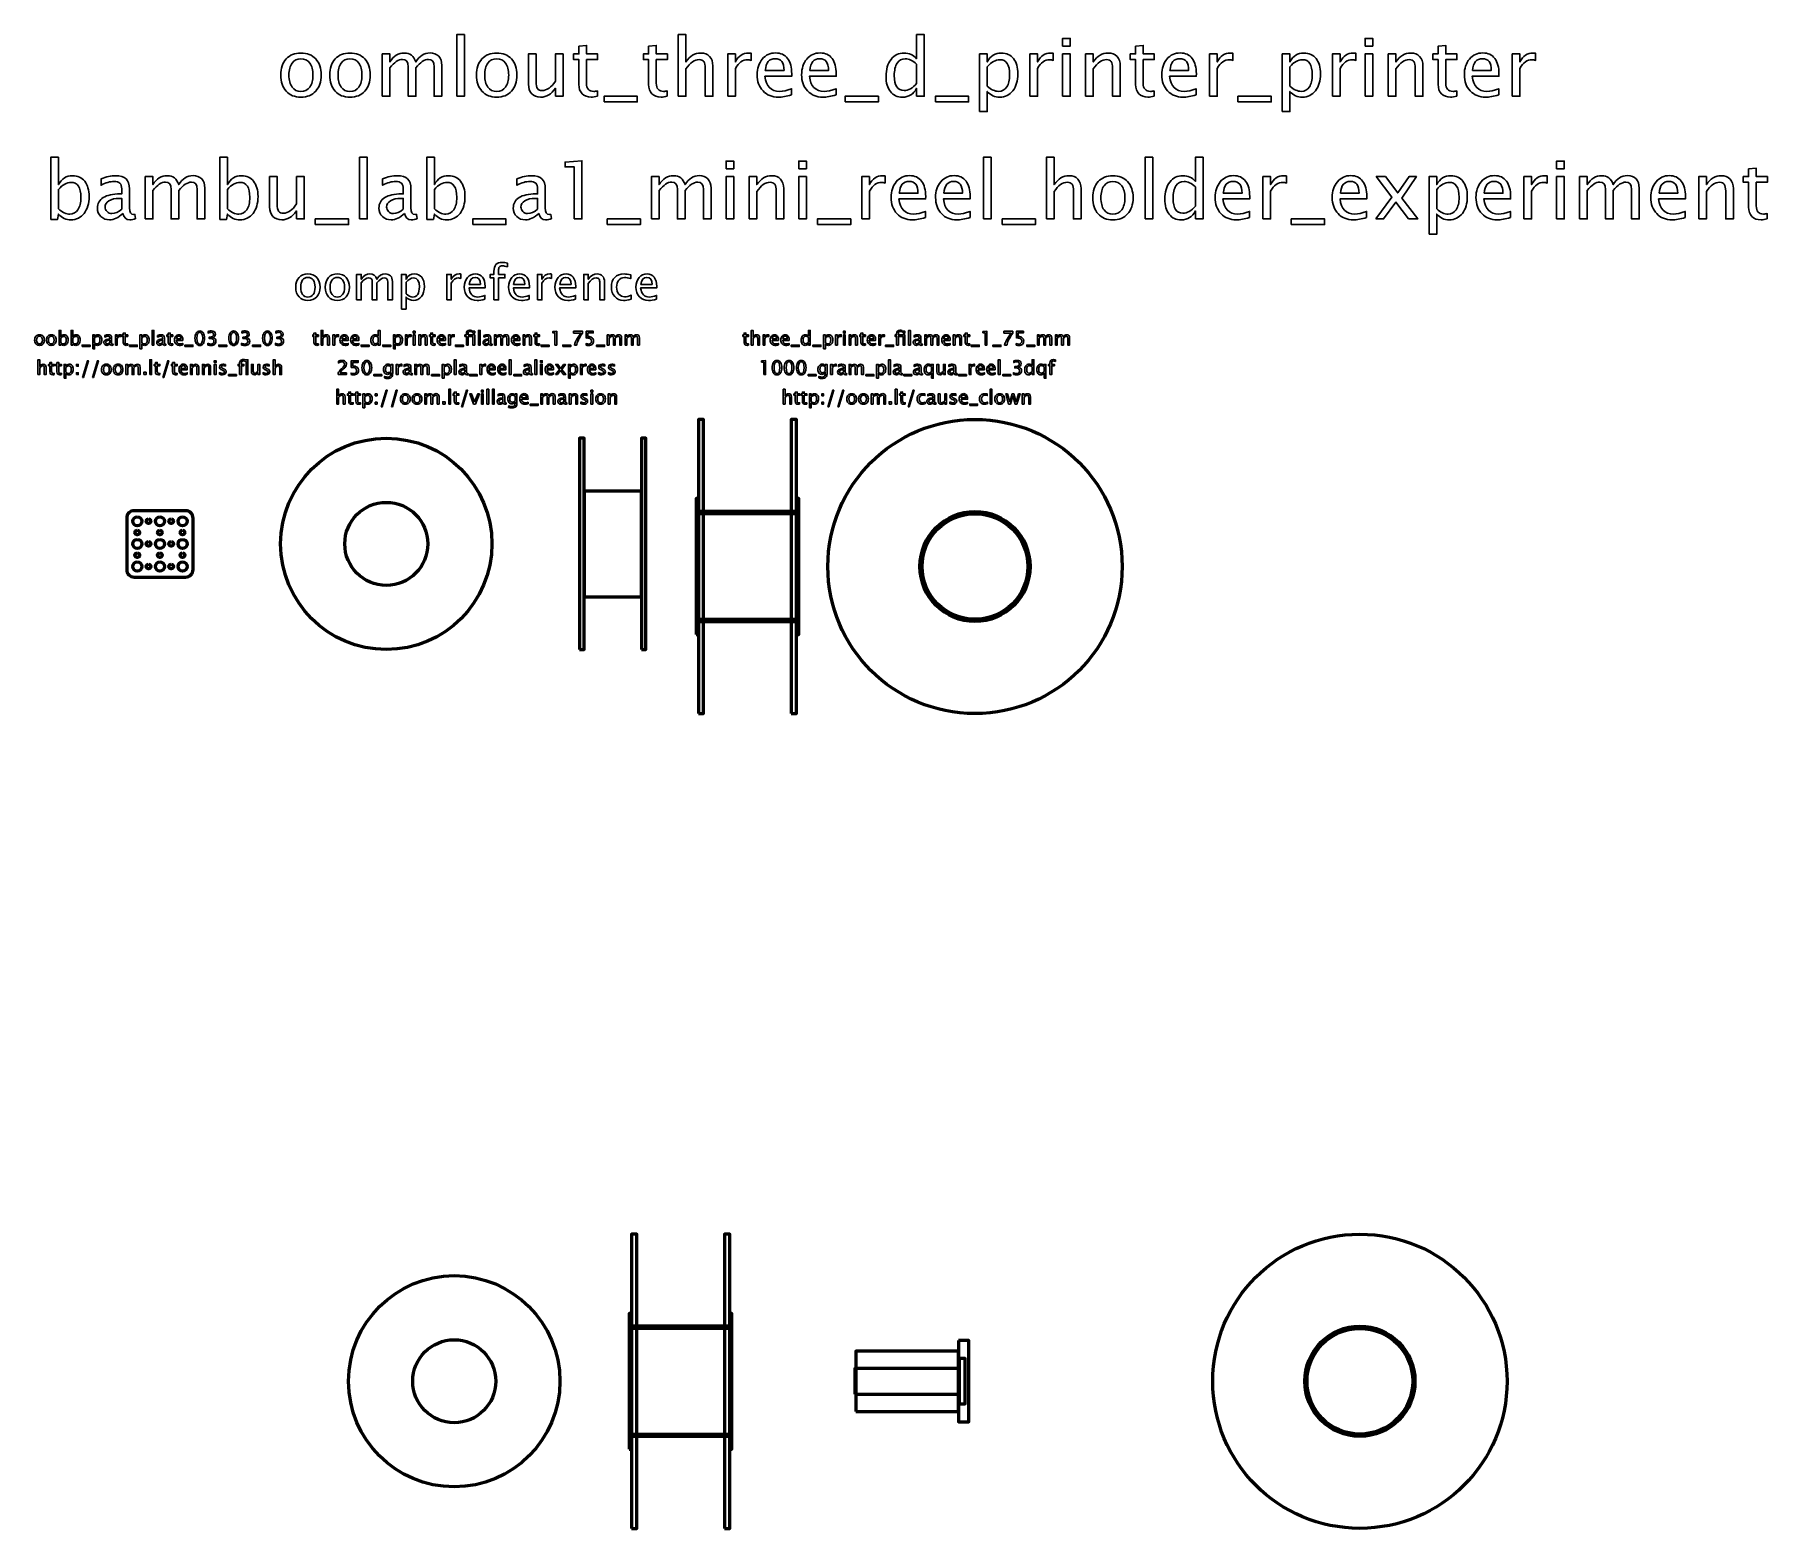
# Model space of a CAD drawing. Header units: centimetres. Extents: x -58 to 57, y -40 to 59.
import ezdxf

# ---------------------------------------------------------------- set-up
doc = ezdxf.new("R2010")
doc.units = ezdxf.units.CM
doc.header["$MEASUREMENT"] = 0
doc.layers.add('Layer 1', color=7, linetype='Continuous')

msp = doc.modelspace()

# ---------------------------------------------------------------- linework, layer by layer
at = {"layer": 'Layer 1', "lineweight": 53}
for points in [[(-13.825, 14.24978), (-13.475, 14.24978), (-13.475, 33.74978), (-13.825, 33.74978), (-13.825, 14.24978)], [(-7.675, 14.24978), (-7.325, 14.24978), (-7.325, 33.74978), (-7.675, 33.74978), (-7.675, 14.24978)], [(-21.7, 18.49997), (-21.4, 18.49997), (-21.4, 32.49997), (-21.7, 32.49997), (-21.7, 18.49997)], [(-17.6, 18.49997), (-17.3, 18.49997), (-17.3, 32.49997), (-17.6, 32.49997), (-17.6, 18.49997)], [(-21.4, 21.99997), (-17.6, 21.99997), (-17.6, 28.99997), (-21.4, 28.99997), (-21.4, 21.99997)], [(-13.975, 19.49978), (-13.825, 19.49978), (-13.825, 28.49978), (-13.975, 28.49978), (-13.975, 19.49978)], [(-13.975, 20.34978), (-7.175, 20.34978), (-7.175, 27.64978), (-13.975, 27.64978), (-13.975, 20.34978)], [(-7.325, 19.49978), (-7.175, 19.49978), (-7.175, 28.49978), (-7.325, 28.49978), (-7.325, 19.49978)], [(-13.975, 20.49978), (-7.175, 20.49978), (-7.175, 27.49978), (-13.975, 27.49978), (-13.975, 20.49978)], [(-3.40004, -32.00002), (3.39996, -32.00002), (3.39996, -28.00002), (-3.40004, -28.00002), (-3.40004, -32.00002)]]:
    msp.add_lwpolyline(points, close=True, dxfattribs=at)
at = {"layer": 'Layer 1', "color": 4, "lineweight": 53}
for points in [[(-18.25, -39.75), (-17.9, -39.75), (-17.9, -20.25), (-18.25, -20.25), (-18.25, -39.75)], [(-12.1, -39.75), (-11.75, -39.75), (-11.75, -20.25), (-12.1, -20.25), (-12.1, -39.75)], [(-18.4, -34.5), (-18.25, -34.5), (-18.25, -25.5), (-18.4, -25.5), (-18.4, -34.5)], [(-18.4, -33.65), (-11.6, -33.65), (-11.6, -26.35), (-18.4, -26.35), (-18.4, -33.65)], [(-11.75, -34.5), (-11.6, -34.5), (-11.6, -25.5), (-11.75, -25.5), (-11.75, -34.5)], [(-18.4, -33.5), (-11.6, -33.5), (-11.6, -26.5), (-18.4, -26.5), (-18.4, -33.5)]]:
    msp.add_lwpolyline(points, close=True, dxfattribs=at)
at = {"layer": 'Layer 1', "color": 1, "lineweight": 53}
for points in [[(3.44999, -31.49998), (3.84999, -31.49998), (3.84999, -28.49998), (3.44999, -28.49998), (3.44999, -31.49998)], [(-3.45001, -30.84998), (3.44999, -30.84998), (3.44999, -29.14998), (-3.45001, -29.14998), (-3.45001, -30.84998)]]:
    msp.add_lwpolyline(points, close=True, dxfattribs=at)
at = {"layer": 'Layer 1', "lineweight": 53}
for centre, major_axis in [((4.5, 24), (0, 9.75)), ((-34.5, 25.5), (0, 7)), ((-34.5, 25.5), (0, 2.75)), ((4.5, 24), (0, 3.65)), ((-50.99999, 26.99999), (0, 0.30001)), ((-50.25, 27), (0, 0.15)), ((-49.49999, 26.99999), (0, 0.30001)), ((-48.75, 27), (0, 0.15)), ((-47.99999, 26.99999), (0, 0.30001)), ((4.5, 24), (0, 3.5)), ((-50.99999, 25.49999), (0, 0.30001)), ((-51, 26.25), (0, 0.15)), ((-50.25, 25.5), (0, 0.15)), ((-49.49999, 25.49999), (0, 0.30001)), ((-49.5, 26.25), (0, 0.15)), ((-48.75, 25.5), (0, 0.15)), ((-47.99999, 25.49999), (0, 0.30001)), ((-48, 26.25), (0, 0.15)), ((-50.99999, 23.99999), (0, 0.30001)), ((-51, 24.75), (0, 0.15)), ((-50.25, 24), (0, 0.15)), ((-49.49999, 23.99999), (0, 0.30001)), ((-49.5, 24.75), (0, 0.15)), ((-48.75, 24), (0, 0.15)), ((-47.99999, 23.99999), (0, 0.30001)), ((-48, 24.75), (0, 0.15))]:
    msp.add_ellipse(centre, major_axis=major_axis, ratio=1, dxfattribs=at)
at = {"layer": 'Layer 1', "color": 4, "lineweight": 53}
for centre, major_axis in [((30, -30), (0, 9.75)), ((-30, -30), (0, 7)), ((30, -30), (0, 3.65)), ((-30, -30), (0, 2.75)), ((30, -30), (0, 3.5))]:
    msp.add_ellipse(centre, major_axis=major_axis, ratio=1, dxfattribs=at)
at = {"layer": 'Layer 1'}
for points, knots in [([(-29.83038, 55.17044), (-29.83038, 55.17044), (-29.83038, 59.25032), (-29.83038, 59.25032), (-29.83038, 59.25032), (-29.83038, 59.25032), (-29.32238, 59.25032), (-29.32238, 59.25032), (-29.32238, 59.25032), (-29.32238, 59.25032), (-29.32238, 55.17044), (-29.32238, 55.17044), (-29.32238, 55.17044), (-29.32238, 55.17044), (-29.83038, 55.17044), (-29.83038, 55.17044)], [0, 0, 0, 0, 0.2, 0.2, 0.2, 0.2, 0.4, 0.4, 0.4, 0.4, 0.6, 0.6, 0.6, 0.6, 1, 1, 1, 1]), ([(-15.16189, 55.17044), (-15.16189, 55.17044), (-15.16189, 59.25032), (-15.16189, 59.25032), (-15.16189, 59.25032), (-15.16189, 59.25032), (-14.65389, 59.25032), (-14.65389, 59.25032), (-14.65389, 59.25032), (-14.65389, 59.25032), (-14.65389, 57.44498), (-14.65389, 57.44498), (-14.65389, 57.44498), (-14.3849, 57.83744), (-14.05505, 58.03323), (-13.66523, 58.03323), (-13.66523, 58.03323), (-13.42005, 58.03323), (-13.22514, 57.9565), (-13.08138, 57.80216), (-13.08138, 57.80216), (-12.93762, 57.64871), (-12.8653, 57.44145), (-12.8653, 57.18216), (-12.8653, 57.18216), (-12.8653, 57.18216), (-12.8653, 55.17044), (-12.8653, 55.17044), (-12.8653, 55.17044), (-12.8653, 55.17044), (-13.37331, 55.17044), (-13.37331, 55.17044), (-13.37331, 55.17044), (-13.37331, 55.17044), (-13.37331, 57.01635), (-13.37331, 57.01635), (-13.37331, 57.01635), (-13.37331, 57.22449), (-13.40417, 57.37266), (-13.46503, 57.46085), (-13.46503, 57.46085), (-13.52676, 57.54993), (-13.62819, 57.59402), (-13.77018, 57.59402), (-13.77018, 57.59402), (-14.08239, 57.59402), (-14.37696, 57.3903), (-14.65389, 56.98284), (-14.65389, 56.98284), (-14.65389, 56.98284), (-14.65389, 55.17044), (-14.65389, 55.17044), (-14.65389, 55.17044), (-14.65389, 55.17044), (-15.16189, 55.17044), (-15.16189, 55.17044)], [0, 0, 0, 0, 0.066666667, 0.066666667, 0.066666667, 0.066666667, 0.133333333, 0.133333333, 0.133333333, 0.133333333, 0.2, 0.2, 0.2, 0.2, 0.266666667, 0.266666667, 0.266666667, 0.266666667, 0.333333333, 0.333333333, 0.333333333, 0.333333333, 0.4, 0.4, 0.4, 0.4, 0.466666667, 0.466666667, 0.466666667, 0.466666667, 0.533333333, 0.533333333, 0.533333333, 0.533333333, 0.6, 0.6, 0.6, 0.6, 0.666666667, 0.666666667, 0.666666667, 0.666666667, 0.733333333, 0.733333333, 0.733333333, 0.733333333, 0.8, 0.8, 0.8, 0.8, 0.866666667, 0.866666667, 0.866666667, 0.866666667, 1, 1, 1, 1]), ([(0.63461, 55.17044), (0.63461, 55.17044), (0.63461, 55.69696), (0.63461, 55.69696), (0.63461, 55.69696), (0.42735, 55.30361), (0.11514, 55.10694), (-0.30202, 55.10694), (-0.30202, 55.10694), (-0.64068, 55.10694), (-0.90703, 55.22953), (-1.10106, 55.47559), (-1.10106, 55.47559), (-1.29509, 55.72166), (-1.3921, 56.05768), (-1.3921, 56.48366), (-1.3921, 56.48366), (-1.3921, 56.94932), (-1.28186, 57.32415), (-1.06225, 57.60814), (-1.06225, 57.60814), (-0.84177, 57.89124), (-0.55249, 58.03323), (-0.19354, 58.03323), (-0.19354, 58.03323), (0.13896, 58.03323), (0.41589, 57.90623), (0.63461, 57.65135), (0.63461, 57.65135), (0.63461, 57.65135), (0.63461, 59.25032), (0.63461, 59.25032), (0.63461, 59.25032), (0.63461, 59.25032), (1.14261, 59.25032), (1.14261, 59.25032), (1.14261, 59.25032), (1.14261, 59.25032), (1.14261, 55.17044), (1.14261, 55.17044), (1.14261, 55.17044), (1.14261, 55.17044), (0.63461, 55.17044), (0.63461, 55.17044)], [0, 0, 0, 0, 0.083333333, 0.083333333, 0.083333333, 0.083333333, 0.166666667, 0.166666667, 0.166666667, 0.166666667, 0.25, 0.25, 0.25, 0.25, 0.333333333, 0.333333333, 0.333333333, 0.333333333, 0.416666667, 0.416666667, 0.416666667, 0.416666667, 0.5, 0.5, 0.5, 0.5, 0.583333333, 0.583333333, 0.583333333, 0.583333333, 0.666666667, 0.666666667, 0.666666667, 0.666666667, 0.75, 0.75, 0.75, 0.75, 0.833333333, 0.833333333, 0.833333333, 0.833333333, 1, 1, 1, 1]), ([(10.30159, 58.48832), (10.30159, 58.48832), (10.30159, 58.99632), (10.30159, 58.99632), (10.30159, 58.99632), (10.30159, 58.99632), (10.80959, 58.99632), (10.80959, 58.99632), (10.80959, 58.99632), (10.80959, 58.99632), (10.80959, 58.48832), (10.80959, 58.48832), (10.80959, 58.48832), (10.80959, 58.48832), (10.30159, 58.48832), (10.30159, 58.48832)], [0, 0, 0, 0, 0.2, 0.2, 0.2, 0.2, 0.4, 0.4, 0.4, 0.4, 0.6, 0.6, 0.6, 0.6, 1, 1, 1, 1]), ([(30.34905, 58.48832), (30.34905, 58.48832), (30.34905, 58.99632), (30.34905, 58.99632), (30.34905, 58.99632), (30.34905, 58.99632), (30.85705, 58.99632), (30.85705, 58.99632), (30.85705, 58.99632), (30.85705, 58.99632), (30.85705, 58.48832), (30.85705, 58.48832), (30.85705, 58.48832), (30.85705, 58.48832), (30.34905, 58.48832), (30.34905, 58.48832)], [0, 0, 0, 0, 0.2, 0.2, 0.2, 0.2, 0.4, 0.4, 0.4, 0.4, 0.6, 0.6, 0.6, 0.6, 1, 1, 1, 1]), ([(-40.1562, 55.10694), (-40.56807, 55.10694), (-40.89439, 55.23835), (-41.13427, 55.50117), (-41.13427, 55.50117), (-41.37505, 55.76399), (-41.49499, 56.12118), (-41.49499, 56.57185), (-41.49499, 56.57185), (-41.49499, 57.02164), (-41.37505, 57.37795), (-41.13427, 57.63989), (-41.13427, 57.63989), (-40.89439, 57.90182), (-40.56807, 58.03323), (-40.1562, 58.03323), (-40.1562, 58.03323), (-39.74433, 58.03323), (-39.41801, 57.90182), (-39.17812, 57.63989), (-39.17812, 57.63989), (-38.93735, 57.37795), (-38.8174, 57.02164), (-38.8174, 56.57185), (-38.8174, 56.57185), (-38.8174, 56.12118), (-38.93735, 55.76399), (-39.17812, 55.50117), (-39.17812, 55.50117), (-39.41801, 55.23835), (-39.74433, 55.10694), (-40.1562, 55.10694)], [0, 0, 0, 0, 0.111111111, 0.111111111, 0.111111111, 0.111111111, 0.222222222, 0.222222222, 0.222222222, 0.222222222, 0.333333333, 0.333333333, 0.333333333, 0.333333333, 0.444444444, 0.444444444, 0.444444444, 0.444444444, 0.555555556, 0.555555556, 0.555555556, 0.555555556, 0.666666667, 0.666666667, 0.666666667, 0.666666667, 0.777777778, 0.777777778, 0.777777778, 0.777777778, 1, 1, 1, 1]), ([(-40.15708, 55.48794), (-39.90572, 55.48794), (-39.70993, 55.58231), (-39.57059, 55.77193), (-39.57059, 55.77193), (-39.43212, 55.96066), (-39.36245, 56.22789), (-39.36245, 56.57185), (-39.36245, 56.57185), (-39.36245, 56.91493), (-39.43212, 57.18127), (-39.57059, 57.37001), (-39.57059, 57.37001), (-39.70993, 57.55787), (-39.90572, 57.65223), (-40.15708, 57.65223), (-40.15708, 57.65223), (-40.40932, 57.65223), (-40.60511, 57.55787), (-40.74269, 57.37001), (-40.74269, 57.37001), (-40.88116, 57.18127), (-40.94995, 56.91493), (-40.94995, 56.57185), (-40.94995, 56.57185), (-40.94995, 56.22789), (-40.88116, 55.96066), (-40.74269, 55.77193), (-40.74269, 55.77193), (-40.60511, 55.58231), (-40.40932, 55.48794), (-40.15708, 55.48794)], [0, 0, 0, 0, 0.111111111, 0.111111111, 0.111111111, 0.111111111, 0.222222222, 0.222222222, 0.222222222, 0.222222222, 0.333333333, 0.333333333, 0.333333333, 0.333333333, 0.444444444, 0.444444444, 0.444444444, 0.444444444, 0.555555556, 0.555555556, 0.555555556, 0.555555556, 0.666666667, 0.666666667, 0.666666667, 0.666666667, 0.777777778, 0.777777778, 0.777777778, 0.777777778, 1, 1, 1, 1]), ([(-36.90535, 55.10694), (-37.31722, 55.10694), (-37.64354, 55.23835), (-37.88342, 55.50117), (-37.88342, 55.50117), (-38.1242, 55.76399), (-38.24414, 56.12118), (-38.24414, 56.57185), (-38.24414, 56.57185), (-38.24414, 57.02164), (-38.1242, 57.37795), (-37.88342, 57.63989), (-37.88342, 57.63989), (-37.64354, 57.90182), (-37.31722, 58.03323), (-36.90535, 58.03323), (-36.90535, 58.03323), (-36.49348, 58.03323), (-36.16716, 57.90182), (-35.92727, 57.63989), (-35.92727, 57.63989), (-35.6865, 57.37795), (-35.56655, 57.02164), (-35.56655, 56.57185), (-35.56655, 56.57185), (-35.56655, 56.12118), (-35.6865, 55.76399), (-35.92727, 55.50117), (-35.92727, 55.50117), (-36.16716, 55.23835), (-36.49348, 55.10694), (-36.90535, 55.10694)], [0, 0, 0, 0, 0.111111111, 0.111111111, 0.111111111, 0.111111111, 0.222222222, 0.222222222, 0.222222222, 0.222222222, 0.333333333, 0.333333333, 0.333333333, 0.333333333, 0.444444444, 0.444444444, 0.444444444, 0.444444444, 0.555555556, 0.555555556, 0.555555556, 0.555555556, 0.666666667, 0.666666667, 0.666666667, 0.666666667, 0.777777778, 0.777777778, 0.777777778, 0.777777778, 1, 1, 1, 1]), ([(-36.90623, 55.48794), (-36.65487, 55.48794), (-36.45908, 55.58231), (-36.31974, 55.77193), (-36.31974, 55.77193), (-36.18127, 55.96066), (-36.1116, 56.22789), (-36.1116, 56.57185), (-36.1116, 56.57185), (-36.1116, 56.91493), (-36.18127, 57.18127), (-36.31974, 57.37001), (-36.31974, 57.37001), (-36.45908, 57.55787), (-36.65487, 57.65223), (-36.90623, 57.65223), (-36.90623, 57.65223), (-37.15847, 57.65223), (-37.35426, 57.55787), (-37.49184, 57.37001), (-37.49184, 57.37001), (-37.63031, 57.18127), (-37.6991, 56.91493), (-37.6991, 56.57185), (-37.6991, 56.57185), (-37.6991, 56.22789), (-37.63031, 55.96066), (-37.49184, 55.77193), (-37.49184, 55.77193), (-37.35426, 55.58231), (-37.15847, 55.48794), (-36.90623, 55.48794)], [0, 0, 0, 0, 0.111111111, 0.111111111, 0.111111111, 0.111111111, 0.222222222, 0.222222222, 0.222222222, 0.222222222, 0.333333333, 0.333333333, 0.333333333, 0.333333333, 0.444444444, 0.444444444, 0.444444444, 0.444444444, 0.555555556, 0.555555556, 0.555555556, 0.555555556, 0.666666667, 0.666666667, 0.666666667, 0.666666667, 0.777777778, 0.777777778, 0.777777778, 0.777777778, 1, 1, 1, 1]), ([(-34.77104, 55.17044), (-34.77104, 55.17044), (-34.77104, 57.97503), (-34.77104, 57.97503), (-34.77104, 57.97503), (-34.77104, 57.97503), (-34.26304, 57.97503), (-34.26304, 57.97503), (-34.26304, 57.97503), (-34.26304, 57.97503), (-34.26304, 57.44498), (-34.26304, 57.44498), (-34.26304, 57.44498), (-34.01521, 57.83744), (-33.69771, 58.03323), (-33.30877, 58.03323), (-33.30877, 58.03323), (-32.93395, 58.03323), (-32.67907, 57.83744), (-32.54325, 57.44498), (-32.54325, 57.44498), (-32.30248, 57.84097), (-31.9885, 58.03853), (-31.60309, 58.03853), (-31.60309, 58.03853), (-31.35703, 58.03853), (-31.16565, 57.96621), (-31.02895, 57.82068), (-31.02895, 57.82068), (-30.89225, 57.67516), (-30.82345, 57.47143), (-30.82345, 57.2095), (-30.82345, 57.2095), (-30.82345, 57.2095), (-30.82345, 55.17044), (-30.82345, 55.17044), (-30.82345, 55.17044), (-30.82345, 55.17044), (-31.33145, 55.17044), (-31.33145, 55.17044), (-31.33145, 55.17044), (-31.33145, 55.17044), (-31.33145, 57.12571), (-31.33145, 57.12571), (-31.33145, 57.12571), (-31.33145, 57.44498), (-31.45845, 57.60461), (-31.71245, 57.60461), (-31.71245, 57.60461), (-31.97616, 57.60461), (-32.25309, 57.41852), (-32.54325, 57.04546), (-32.54325, 57.04546), (-32.54325, 57.04546), (-32.54325, 55.17044), (-32.54325, 55.17044), (-32.54325, 55.17044), (-32.54325, 55.17044), (-33.05125, 55.17044), (-33.05125, 55.17044), (-33.05125, 55.17044), (-33.05125, 55.17044), (-33.05125, 57.12748), (-33.05125, 57.12748), (-33.05125, 57.12748), (-33.05125, 57.44939), (-33.18001, 57.6099), (-33.43842, 57.6099), (-33.43842, 57.6099), (-33.69507, 57.6099), (-33.97023, 57.42293), (-34.26304, 57.0481), (-34.26304, 57.0481), (-34.26304, 57.0481), (-34.26304, 55.17044), (-34.26304, 55.17044), (-34.26304, 55.17044), (-34.26304, 55.17044), (-34.77104, 55.17044), (-34.77104, 55.17044)], [0, 0, 0, 0, 0.047619048, 0.047619048, 0.047619048, 0.047619048, 0.095238095, 0.095238095, 0.095238095, 0.095238095, 0.142857143, 0.142857143, 0.142857143, 0.142857143, 0.19047619, 0.19047619, 0.19047619, 0.19047619, 0.238095238, 0.238095238, 0.238095238, 0.238095238, 0.285714286, 0.285714286, 0.285714286, 0.285714286, 0.333333333, 0.333333333, 0.333333333, 0.333333333, 0.380952381, 0.380952381, 0.380952381, 0.380952381, 0.428571429, 0.428571429, 0.428571429, 0.428571429, 0.476190476, 0.476190476, 0.476190476, 0.476190476, 0.523809524, 0.523809524, 0.523809524, 0.523809524, 0.571428571, 0.571428571, 0.571428571, 0.571428571, 0.619047619, 0.619047619, 0.619047619, 0.619047619, 0.666666667, 0.666666667, 0.666666667, 0.666666667, 0.714285714, 0.714285714, 0.714285714, 0.714285714, 0.761904762, 0.761904762, 0.761904762, 0.761904762, 0.80952381, 0.80952381, 0.80952381, 0.80952381, 0.857142857, 0.857142857, 0.857142857, 0.857142857, 0.904761905, 0.904761905, 0.904761905, 0.904761905, 1, 1, 1, 1]), ([(-27.18455, 55.10694), (-27.59642, 55.10694), (-27.92274, 55.23835), (-28.16262, 55.50117), (-28.16262, 55.50117), (-28.4034, 55.76399), (-28.52334, 56.12118), (-28.52334, 56.57185), (-28.52334, 56.57185), (-28.52334, 57.02164), (-28.4034, 57.37795), (-28.16262, 57.63989), (-28.16262, 57.63989), (-27.92274, 57.90182), (-27.59642, 58.03323), (-27.18455, 58.03323), (-27.18455, 58.03323), (-26.77268, 58.03323), (-26.44636, 57.90182), (-26.20647, 57.63989), (-26.20647, 57.63989), (-25.9657, 57.37795), (-25.84575, 57.02164), (-25.84575, 56.57185), (-25.84575, 56.57185), (-25.84575, 56.12118), (-25.9657, 55.76399), (-26.20647, 55.50117), (-26.20647, 55.50117), (-26.44636, 55.23835), (-26.77268, 55.10694), (-27.18455, 55.10694)], [0, 0, 0, 0, 0.111111111, 0.111111111, 0.111111111, 0.111111111, 0.222222222, 0.222222222, 0.222222222, 0.222222222, 0.333333333, 0.333333333, 0.333333333, 0.333333333, 0.444444444, 0.444444444, 0.444444444, 0.444444444, 0.555555556, 0.555555556, 0.555555556, 0.555555556, 0.666666667, 0.666666667, 0.666666667, 0.666666667, 0.777777778, 0.777777778, 0.777777778, 0.777777778, 1, 1, 1, 1]), ([(-27.18543, 55.48794), (-26.93407, 55.48794), (-26.73828, 55.58231), (-26.59894, 55.77193), (-26.59894, 55.77193), (-26.46047, 55.96066), (-26.3908, 56.22789), (-26.3908, 56.57185), (-26.3908, 56.57185), (-26.3908, 56.91493), (-26.46047, 57.18127), (-26.59894, 57.37001), (-26.59894, 57.37001), (-26.73828, 57.55787), (-26.93407, 57.65223), (-27.18543, 57.65223), (-27.18543, 57.65223), (-27.43767, 57.65223), (-27.63346, 57.55787), (-27.77104, 57.37001), (-27.77104, 57.37001), (-27.90951, 57.18127), (-27.9783, 56.91493), (-27.9783, 56.57185), (-27.9783, 56.57185), (-27.9783, 56.22789), (-27.90951, 55.96066), (-27.77104, 55.77193), (-27.77104, 55.77193), (-27.63346, 55.58231), (-27.43767, 55.48794), (-27.18543, 55.48794)], [0, 0, 0, 0, 0.111111111, 0.111111111, 0.111111111, 0.111111111, 0.222222222, 0.222222222, 0.222222222, 0.222222222, 0.333333333, 0.333333333, 0.333333333, 0.333333333, 0.444444444, 0.444444444, 0.444444444, 0.444444444, 0.555555556, 0.555555556, 0.555555556, 0.555555556, 0.666666667, 0.666666667, 0.666666667, 0.666666667, 0.777777778, 0.777777778, 0.777777778, 0.777777778, 1, 1, 1, 1]), ([(-23.29341, 55.17044), (-23.29341, 55.17044), (-23.29341, 55.69784), (-23.29341, 55.69784), (-23.29341, 55.69784), (-23.56416, 55.30361), (-23.89313, 55.10694), (-24.27942, 55.10694), (-24.27942, 55.10694), (-24.5246, 55.10694), (-24.71951, 55.18367), (-24.86415, 55.33801), (-24.86415, 55.33801), (-25.00967, 55.49235), (-25.08199, 55.69961), (-25.08199, 55.96154), (-25.08199, 55.96154), (-25.08199, 55.96154), (-25.08199, 57.97503), (-25.08199, 57.97503), (-25.08199, 57.97503), (-25.08199, 57.97503), (-24.57399, 57.97503), (-24.57399, 57.97503), (-24.57399, 57.97503), (-24.57399, 57.97503), (-24.57399, 56.12735), (-24.57399, 56.12735), (-24.57399, 56.12735), (-24.57399, 55.91657), (-24.54312, 55.76752), (-24.48227, 55.67932), (-24.48227, 55.67932), (-24.42053, 55.59025), (-24.31823, 55.54615), (-24.17447, 55.54615), (-24.17447, 55.54615), (-23.86402, 55.54615), (-23.56945, 55.74988), (-23.29341, 56.15822), (-23.29341, 56.15822), (-23.29341, 56.15822), (-23.29341, 57.97503), (-23.29341, 57.97503), (-23.29341, 57.97503), (-23.29341, 57.97503), (-22.7854, 57.97503), (-22.7854, 57.97503), (-22.7854, 57.97503), (-22.7854, 57.97503), (-22.7854, 55.17044), (-22.7854, 55.17044), (-22.7854, 55.17044), (-22.7854, 55.17044), (-23.29341, 55.17044), (-23.29341, 55.17044)], [0, 0, 0, 0, 0.066666667, 0.066666667, 0.066666667, 0.066666667, 0.133333333, 0.133333333, 0.133333333, 0.133333333, 0.2, 0.2, 0.2, 0.2, 0.266666667, 0.266666667, 0.266666667, 0.266666667, 0.333333333, 0.333333333, 0.333333333, 0.333333333, 0.4, 0.4, 0.4, 0.4, 0.466666667, 0.466666667, 0.466666667, 0.466666667, 0.533333333, 0.533333333, 0.533333333, 0.533333333, 0.6, 0.6, 0.6, 0.6, 0.666666667, 0.666666667, 0.666666667, 0.666666667, 0.733333333, 0.733333333, 0.733333333, 0.733333333, 0.8, 0.8, 0.8, 0.8, 0.866666667, 0.866666667, 0.866666667, 0.866666667, 1, 1, 1, 1]), ([(-20.51175, 55.17132), (-20.66874, 55.12811), (-20.80544, 55.10694), (-20.92098, 55.10694), (-20.92098, 55.10694), (-21.18027, 55.10694), (-21.38223, 55.18102), (-21.52687, 55.32919), (-21.52687, 55.32919), (-21.67239, 55.47736), (-21.74471, 55.68285), (-21.74471, 55.94655), (-21.74471, 55.94655), (-21.74471, 55.94655), (-21.74471, 57.59402), (-21.74471, 57.59402), (-21.74471, 57.59402), (-21.74471, 57.59402), (-22.09573, 57.59402), (-22.09573, 57.59402), (-22.09573, 57.59402), (-22.09573, 57.59402), (-22.09573, 57.97503), (-22.09573, 57.97503), (-22.09573, 57.97503), (-22.09573, 57.97503), (-21.74471, 57.97503), (-21.74471, 57.97503), (-21.74471, 57.97503), (-21.74471, 57.97503), (-21.74471, 58.48214), (-21.74471, 58.48214), (-21.74471, 58.48214), (-21.74471, 58.48214), (-21.23671, 58.53065), (-21.23671, 58.53065), (-21.23671, 58.53065), (-21.23671, 58.53065), (-21.23671, 57.97503), (-21.23671, 57.97503), (-21.23671, 57.97503), (-21.23671, 57.97503), (-20.50117, 57.97503), (-20.50117, 57.97503), (-20.50117, 57.97503), (-20.50117, 57.97503), (-20.50117, 57.59402), (-20.50117, 57.59402), (-20.50117, 57.59402), (-20.50117, 57.59402), (-21.23671, 57.59402), (-21.23671, 57.59402), (-21.23671, 57.59402), (-21.23671, 57.59402), (-21.23671, 56.03827), (-21.23671, 56.03827), (-21.23671, 56.03827), (-21.23671, 55.67138), (-21.07708, 55.48794), (-20.7587, 55.48794), (-20.7587, 55.48794), (-20.69079, 55.48794), (-20.60877, 55.49941), (-20.51175, 55.52145), (-20.51175, 55.52145), (-20.51175, 55.52145), (-20.51175, 55.17132), (-20.51175, 55.17132)], [0, 0, 0, 0, 0.055555556, 0.055555556, 0.055555556, 0.055555556, 0.111111111, 0.111111111, 0.111111111, 0.111111111, 0.166666667, 0.166666667, 0.166666667, 0.166666667, 0.222222222, 0.222222222, 0.222222222, 0.222222222, 0.277777778, 0.277777778, 0.277777778, 0.277777778, 0.333333333, 0.333333333, 0.333333333, 0.333333333, 0.388888889, 0.388888889, 0.388888889, 0.388888889, 0.444444444, 0.444444444, 0.444444444, 0.444444444, 0.5, 0.5, 0.5, 0.5, 0.555555556, 0.555555556, 0.555555556, 0.555555556, 0.611111111, 0.611111111, 0.611111111, 0.611111111, 0.666666667, 0.666666667, 0.666666667, 0.666666667, 0.722222222, 0.722222222, 0.722222222, 0.722222222, 0.777777778, 0.777777778, 0.777777778, 0.777777778, 0.833333333, 0.833333333, 0.833333333, 0.833333333, 0.888888889, 0.888888889, 0.888888889, 0.888888889, 1, 1, 1, 1]), ([(-15.88684, 55.17132), (-16.04383, 55.12811), (-16.18053, 55.10694), (-16.29607, 55.10694), (-16.29607, 55.10694), (-16.55536, 55.10694), (-16.75732, 55.18102), (-16.90196, 55.32919), (-16.90196, 55.32919), (-17.04748, 55.47736), (-17.1198, 55.68285), (-17.1198, 55.94655), (-17.1198, 55.94655), (-17.1198, 55.94655), (-17.1198, 57.59402), (-17.1198, 57.59402), (-17.1198, 57.59402), (-17.1198, 57.59402), (-17.47082, 57.59402), (-17.47082, 57.59402), (-17.47082, 57.59402), (-17.47082, 57.59402), (-17.47082, 57.97503), (-17.47082, 57.97503), (-17.47082, 57.97503), (-17.47082, 57.97503), (-17.1198, 57.97503), (-17.1198, 57.97503), (-17.1198, 57.97503), (-17.1198, 57.97503), (-17.1198, 58.48214), (-17.1198, 58.48214), (-17.1198, 58.48214), (-17.1198, 58.48214), (-16.6118, 58.53065), (-16.6118, 58.53065), (-16.6118, 58.53065), (-16.6118, 58.53065), (-16.6118, 57.97503), (-16.6118, 57.97503), (-16.6118, 57.97503), (-16.6118, 57.97503), (-15.87626, 57.97503), (-15.87626, 57.97503), (-15.87626, 57.97503), (-15.87626, 57.97503), (-15.87626, 57.59402), (-15.87626, 57.59402), (-15.87626, 57.59402), (-15.87626, 57.59402), (-16.6118, 57.59402), (-16.6118, 57.59402), (-16.6118, 57.59402), (-16.6118, 57.59402), (-16.6118, 56.03827), (-16.6118, 56.03827), (-16.6118, 56.03827), (-16.6118, 55.67138), (-16.45217, 55.48794), (-16.13379, 55.48794), (-16.13379, 55.48794), (-16.06588, 55.48794), (-15.98386, 55.49941), (-15.88684, 55.52145), (-15.88684, 55.52145), (-15.88684, 55.52145), (-15.88684, 55.17132), (-15.88684, 55.17132)], [0, 0, 0, 0, 0.055555556, 0.055555556, 0.055555556, 0.055555556, 0.111111111, 0.111111111, 0.111111111, 0.111111111, 0.166666667, 0.166666667, 0.166666667, 0.166666667, 0.222222222, 0.222222222, 0.222222222, 0.222222222, 0.277777778, 0.277777778, 0.277777778, 0.277777778, 0.333333333, 0.333333333, 0.333333333, 0.333333333, 0.388888889, 0.388888889, 0.388888889, 0.388888889, 0.444444444, 0.444444444, 0.444444444, 0.444444444, 0.5, 0.5, 0.5, 0.5, 0.555555556, 0.555555556, 0.555555556, 0.555555556, 0.611111111, 0.611111111, 0.611111111, 0.611111111, 0.666666667, 0.666666667, 0.666666667, 0.666666667, 0.722222222, 0.722222222, 0.722222222, 0.722222222, 0.777777778, 0.777777778, 0.777777778, 0.777777778, 0.833333333, 0.833333333, 0.833333333, 0.833333333, 0.888888889, 0.888888889, 0.888888889, 0.888888889, 1, 1, 1, 1]), ([(-11.87753, 55.17044), (-11.87753, 55.17044), (-11.87753, 57.97503), (-11.87753, 57.97503), (-11.87753, 57.97503), (-11.87753, 57.97503), (-11.36953, 57.97503), (-11.36953, 57.97503), (-11.36953, 57.97503), (-11.36953, 57.97503), (-11.36953, 57.44498), (-11.36953, 57.44498), (-11.36953, 57.44498), (-11.16756, 57.83744), (-10.87476, 58.03323), (-10.49023, 58.03323), (-10.49023, 58.03323), (-10.4382, 58.03323), (-10.38351, 58.02882), (-10.32707, 58.02), (-10.32707, 58.02), (-10.32707, 58.02), (-10.32707, 57.54464), (-10.32707, 57.54464), (-10.32707, 57.54464), (-10.41526, 57.57374), (-10.49288, 57.58873), (-10.5599, 57.58873), (-10.5599, 57.58873), (-10.8827, 57.58873), (-11.15257, 57.39823), (-11.36953, 57.01635), (-11.36953, 57.01635), (-11.36953, 57.01635), (-11.36953, 55.17044), (-11.36953, 55.17044), (-11.36953, 55.17044), (-11.36953, 55.17044), (-11.87753, 55.17044), (-11.87753, 55.17044)], [0, 0, 0, 0, 0.090909091, 0.090909091, 0.090909091, 0.090909091, 0.181818182, 0.181818182, 0.181818182, 0.181818182, 0.272727273, 0.272727273, 0.272727273, 0.272727273, 0.363636364, 0.363636364, 0.363636364, 0.363636364, 0.454545455, 0.454545455, 0.454545455, 0.454545455, 0.545454545, 0.545454545, 0.545454545, 0.545454545, 0.636363636, 0.636363636, 0.636363636, 0.636363636, 0.727272727, 0.727272727, 0.727272727, 0.727272727, 0.818181818, 0.818181818, 0.818181818, 0.818181818, 1, 1, 1, 1]), ([(-7.6539, 55.2604), (-7.99521, 55.15809), (-8.28714, 55.10694), (-8.53055, 55.10694), (-8.53055, 55.10694), (-8.94595, 55.10694), (-9.28373, 55.24452), (-9.54391, 55.51881), (-9.54391, 55.51881), (-9.80408, 55.79309), (-9.93461, 56.14852), (-9.93461, 56.58596), (-9.93461, 56.58596), (-9.93461, 57.01018), (-9.81996, 57.35855), (-9.58977, 57.63107), (-9.58977, 57.63107), (-9.35958, 57.90271), (-9.06501, 58.03853), (-8.70606, 58.03853), (-8.70606, 58.03853), (-8.36651, 58.03853), (-8.10369, 57.9177), (-7.91848, 57.67605), (-7.91848, 57.67605), (-7.73328, 57.43439), (-7.64067, 57.0922), (-7.64067, 56.64858), (-7.64067, 56.64858), (-7.64067, 56.64858), (-7.64332, 56.49336), (-7.64332, 56.49336), (-7.64332, 56.49336), (-7.64332, 56.49336), (-9.41603, 56.49336), (-9.41603, 56.49336), (-9.41603, 56.49336), (-9.34194, 55.82308), (-9.01474, 55.48794), (-8.4353, 55.48794), (-8.4353, 55.48794), (-8.22275, 55.48794), (-7.96258, 55.54791), (-7.6539, 55.66786), (-7.6539, 55.66786), (-7.6539, 55.66786), (-7.6539, 55.2604), (-7.6539, 55.2604)], [0, 0, 0, 0, 0.076923077, 0.076923077, 0.076923077, 0.076923077, 0.153846154, 0.153846154, 0.153846154, 0.153846154, 0.230769231, 0.230769231, 0.230769231, 0.230769231, 0.307692308, 0.307692308, 0.307692308, 0.307692308, 0.384615385, 0.384615385, 0.384615385, 0.384615385, 0.461538462, 0.461538462, 0.461538462, 0.461538462, 0.538461538, 0.538461538, 0.538461538, 0.538461538, 0.615384615, 0.615384615, 0.615384615, 0.615384615, 0.692307692, 0.692307692, 0.692307692, 0.692307692, 0.769230769, 0.769230769, 0.769230769, 0.769230769, 0.846153846, 0.846153846, 0.846153846, 0.846153846, 1, 1, 1, 1]), ([(-9.38957, 56.87436), (-9.38957, 56.87436), (-8.15132, 56.87436), (-8.15132, 56.87436), (-8.15132, 56.87436), (-8.15132, 57.39647), (-8.34623, 57.65752), (-8.73516, 57.65752), (-8.73516, 57.65752), (-9.12675, 57.65752), (-9.34459, 57.39647), (-9.38957, 56.87436)], [0, 0, 0, 0, 0.25, 0.25, 0.25, 0.25, 0.5, 0.5, 0.5, 0.5, 1, 1, 1, 1]), ([(-4.70556, 55.2604), (-5.04687, 55.15809), (-5.3388, 55.10694), (-5.58221, 55.10694), (-5.58221, 55.10694), (-5.99761, 55.10694), (-6.33539, 55.24452), (-6.59557, 55.51881), (-6.59557, 55.51881), (-6.85574, 55.79309), (-6.98627, 56.14852), (-6.98627, 56.58596), (-6.98627, 56.58596), (-6.98627, 57.01018), (-6.87162, 57.35855), (-6.64143, 57.63107), (-6.64143, 57.63107), (-6.41124, 57.90271), (-6.11667, 58.03853), (-5.75772, 58.03853), (-5.75772, 58.03853), (-5.41817, 58.03853), (-5.15535, 57.9177), (-4.97014, 57.67605), (-4.97014, 57.67605), (-4.78494, 57.43439), (-4.69233, 57.0922), (-4.69233, 56.64858), (-4.69233, 56.64858), (-4.69233, 56.64858), (-4.69498, 56.49336), (-4.69498, 56.49336), (-4.69498, 56.49336), (-4.69498, 56.49336), (-6.46769, 56.49336), (-6.46769, 56.49336), (-6.46769, 56.49336), (-6.3936, 55.82308), (-6.0664, 55.48794), (-5.48696, 55.48794), (-5.48696, 55.48794), (-5.27441, 55.48794), (-5.01424, 55.54791), (-4.70556, 55.66786), (-4.70556, 55.66786), (-4.70556, 55.66786), (-4.70556, 55.2604), (-4.70556, 55.2604)], [0, 0, 0, 0, 0.076923077, 0.076923077, 0.076923077, 0.076923077, 0.153846154, 0.153846154, 0.153846154, 0.153846154, 0.230769231, 0.230769231, 0.230769231, 0.230769231, 0.307692308, 0.307692308, 0.307692308, 0.307692308, 0.384615385, 0.384615385, 0.384615385, 0.384615385, 0.461538462, 0.461538462, 0.461538462, 0.461538462, 0.538461538, 0.538461538, 0.538461538, 0.538461538, 0.615384615, 0.615384615, 0.615384615, 0.615384615, 0.692307692, 0.692307692, 0.692307692, 0.692307692, 0.769230769, 0.769230769, 0.769230769, 0.769230769, 0.846153846, 0.846153846, 0.846153846, 0.846153846, 1, 1, 1, 1]), ([(-6.44123, 56.87436), (-6.44123, 56.87436), (-5.20298, 56.87436), (-5.20298, 56.87436), (-5.20298, 56.87436), (-5.20298, 57.39647), (-5.39789, 57.65752), (-5.78682, 57.65752), (-5.78682, 57.65752), (-6.17841, 57.65752), (-6.39625, 57.39647), (-6.44123, 56.87436)], [0, 0, 0, 0, 0.25, 0.25, 0.25, 0.25, 0.5, 0.5, 0.5, 0.5, 1, 1, 1, 1]), ([(0.63461, 57.30386), (0.37091, 57.53582), (0.12132, 57.65223), (-0.11504, 57.65223), (-0.11504, 57.65223), (-0.34788, 57.65223), (-0.52779, 57.55522), (-0.65568, 57.36031), (-0.65568, 57.36031), (-0.78356, 57.16628), (-0.84706, 56.89111), (-0.84706, 56.53481), (-0.84706, 56.53481), (-0.84706, 55.87952), (-0.6301, 55.55144), (-0.1953, 55.55144), (-0.1953, 55.55144), (0.08692, 55.55144), (0.36385, 55.70578), (0.63461, 56.01358), (0.63461, 56.01358), (0.63461, 56.01358), (0.63461, 57.30386), (0.63461, 57.30386)], [0, 0, 0, 0, 0.142857143, 0.142857143, 0.142857143, 0.142857143, 0.285714286, 0.285714286, 0.285714286, 0.285714286, 0.428571429, 0.428571429, 0.428571429, 0.428571429, 0.571428571, 0.571428571, 0.571428571, 0.571428571, 0.714285714, 0.714285714, 0.714285714, 0.714285714, 1, 1, 1, 1]), ([(4.8062, 54.14915), (4.8062, 54.14915), (4.8062, 57.97503), (4.8062, 57.97503), (4.8062, 57.97503), (4.8062, 57.97503), (5.3142, 57.97503), (5.3142, 57.97503), (5.3142, 57.97503), (5.3142, 57.97503), (5.3142, 57.44498), (5.3142, 57.44498), (5.3142, 57.44498), (5.52234, 57.83744), (5.83543, 58.03323), (6.25259, 58.03323), (6.25259, 58.03323), (6.59038, 58.03323), (6.85584, 57.91064), (7.04987, 57.66458), (7.04987, 57.66458), (7.2439, 57.41852), (7.34091, 57.0825), (7.34091, 56.65652), (7.34091, 56.65652), (7.34091, 56.19261), (7.23067, 55.81779), (7.01106, 55.5338), (7.01106, 55.5338), (6.79146, 55.24893), (6.50218, 55.10694), (6.14411, 55.10694), (6.14411, 55.10694), (5.81162, 55.10694), (5.53469, 55.23394), (5.3142, 55.48882), (5.3142, 55.48882), (5.3142, 55.48882), (5.3142, 54.14915), (5.3142, 54.14915), (5.3142, 54.14915), (5.3142, 54.14915), (4.8062, 54.14915), (4.8062, 54.14915)], [0, 0, 0, 0, 0.083333333, 0.083333333, 0.083333333, 0.083333333, 0.166666667, 0.166666667, 0.166666667, 0.166666667, 0.25, 0.25, 0.25, 0.25, 0.333333333, 0.333333333, 0.333333333, 0.333333333, 0.416666667, 0.416666667, 0.416666667, 0.416666667, 0.5, 0.5, 0.5, 0.5, 0.583333333, 0.583333333, 0.583333333, 0.583333333, 0.666666667, 0.666666667, 0.666666667, 0.666666667, 0.75, 0.75, 0.75, 0.75, 0.833333333, 0.833333333, 0.833333333, 0.833333333, 1, 1, 1, 1]), ([(5.3142, 55.83895), (5.57614, 55.60524), (5.82573, 55.48794), (6.06297, 55.48794), (6.06297, 55.48794), (6.29669, 55.48794), (6.47749, 55.58584), (6.60449, 55.78075), (6.60449, 55.78075), (6.73237, 55.97566), (6.79587, 56.24994), (6.79587, 56.60448), (6.79587, 56.60448), (6.79587, 57.26065), (6.57891, 57.58873), (6.14499, 57.58873), (6.14499, 57.58873), (5.86101, 57.58873), (5.58408, 57.43527), (5.3142, 57.12748), (5.3142, 57.12748), (5.3142, 57.12748), (5.3142, 55.83895), (5.3142, 55.83895)], [0, 0, 0, 0, 0.142857143, 0.142857143, 0.142857143, 0.142857143, 0.285714286, 0.285714286, 0.285714286, 0.285714286, 0.428571429, 0.428571429, 0.428571429, 0.428571429, 0.571428571, 0.571428571, 0.571428571, 0.571428571, 0.714285714, 0.714285714, 0.714285714, 0.714285714, 1, 1, 1, 1]), ([(8.13642, 55.17044), (8.13642, 55.17044), (8.13642, 57.97503), (8.13642, 57.97503), (8.13642, 57.97503), (8.13642, 57.97503), (8.64442, 57.97503), (8.64442, 57.97503), (8.64442, 57.97503), (8.64442, 57.97503), (8.64442, 57.44498), (8.64442, 57.44498), (8.64442, 57.44498), (8.84639, 57.83744), (9.13919, 58.03323), (9.52372, 58.03323), (9.52372, 58.03323), (9.57575, 58.03323), (9.63044, 58.02882), (9.68688, 58.02), (9.68688, 58.02), (9.68688, 58.02), (9.68688, 57.54464), (9.68688, 57.54464), (9.68688, 57.54464), (9.59869, 57.57374), (9.52107, 57.58873), (9.45405, 57.58873), (9.45405, 57.58873), (9.13125, 57.58873), (8.86138, 57.39823), (8.64442, 57.01635), (8.64442, 57.01635), (8.64442, 57.01635), (8.64442, 55.17044), (8.64442, 55.17044), (8.64442, 55.17044), (8.64442, 55.17044), (8.13642, 55.17044), (8.13642, 55.17044)], [0, 0, 0, 0, 0.090909091, 0.090909091, 0.090909091, 0.090909091, 0.181818182, 0.181818182, 0.181818182, 0.181818182, 0.272727273, 0.272727273, 0.272727273, 0.272727273, 0.363636364, 0.363636364, 0.363636364, 0.363636364, 0.454545455, 0.454545455, 0.454545455, 0.454545455, 0.545454545, 0.545454545, 0.545454545, 0.545454545, 0.636363636, 0.636363636, 0.636363636, 0.636363636, 0.727272727, 0.727272727, 0.727272727, 0.727272727, 0.818181818, 0.818181818, 0.818181818, 0.818181818, 1, 1, 1, 1]), ([(10.30159, 55.17044), (10.30159, 55.17044), (10.30159, 57.97503), (10.30159, 57.97503), (10.30159, 57.97503), (10.30159, 57.97503), (10.80959, 57.97503), (10.80959, 57.97503), (10.80959, 57.97503), (10.80959, 57.97503), (10.80959, 55.17044), (10.80959, 55.17044), (10.80959, 55.17044), (10.80959, 55.17044), (10.30159, 55.17044), (10.30159, 55.17044)], [0, 0, 0, 0, 0.2, 0.2, 0.2, 0.2, 0.4, 0.4, 0.4, 0.4, 0.6, 0.6, 0.6, 0.6, 1, 1, 1, 1]), ([(11.83088, 55.17044), (11.83088, 55.17044), (11.83088, 57.97503), (11.83088, 57.97503), (11.83088, 57.97503), (11.83088, 57.97503), (12.33888, 57.97503), (12.33888, 57.97503), (12.33888, 57.97503), (12.33888, 57.97503), (12.33888, 57.44498), (12.33888, 57.44498), (12.33888, 57.44498), (12.60787, 57.83744), (12.93772, 58.03323), (13.32754, 58.03323), (13.32754, 58.03323), (13.57272, 58.03323), (13.76763, 57.9565), (13.91139, 57.80216), (13.91139, 57.80216), (14.05515, 57.64871), (14.12747, 57.44145), (14.12747, 57.18216), (14.12747, 57.18216), (14.12747, 57.18216), (14.12747, 55.17044), (14.12747, 55.17044), (14.12747, 55.17044), (14.12747, 55.17044), (13.61946, 55.17044), (13.61946, 55.17044), (13.61946, 55.17044), (13.61946, 55.17044), (13.61946, 57.01635), (13.61946, 57.01635), (13.61946, 57.01635), (13.61946, 57.22449), (13.5886, 57.37266), (13.52774, 57.46085), (13.52774, 57.46085), (13.46601, 57.54993), (13.36458, 57.59402), (13.22259, 57.59402), (13.22259, 57.59402), (12.91038, 57.59402), (12.61581, 57.3903), (12.33888, 56.98284), (12.33888, 56.98284), (12.33888, 56.98284), (12.33888, 55.17044), (12.33888, 55.17044), (12.33888, 55.17044), (12.33888, 55.17044), (11.83088, 55.17044), (11.83088, 55.17044)], [0, 0, 0, 0, 0.066666667, 0.066666667, 0.066666667, 0.066666667, 0.133333333, 0.133333333, 0.133333333, 0.133333333, 0.2, 0.2, 0.2, 0.2, 0.266666667, 0.266666667, 0.266666667, 0.266666667, 0.333333333, 0.333333333, 0.333333333, 0.333333333, 0.4, 0.4, 0.4, 0.4, 0.466666667, 0.466666667, 0.466666667, 0.466666667, 0.533333333, 0.533333333, 0.533333333, 0.533333333, 0.6, 0.6, 0.6, 0.6, 0.666666667, 0.666666667, 0.666666667, 0.666666667, 0.733333333, 0.733333333, 0.733333333, 0.733333333, 0.8, 0.8, 0.8, 0.8, 0.866666667, 0.866666667, 0.866666667, 0.866666667, 1, 1, 1, 1]), ([(16.36937, 55.17132), (16.21238, 55.12811), (16.07568, 55.10694), (15.96014, 55.10694), (15.96014, 55.10694), (15.70085, 55.10694), (15.49889, 55.18102), (15.35425, 55.32919), (15.35425, 55.32919), (15.20873, 55.47736), (15.13641, 55.68285), (15.13641, 55.94655), (15.13641, 55.94655), (15.13641, 55.94655), (15.13641, 57.59402), (15.13641, 57.59402), (15.13641, 57.59402), (15.13641, 57.59402), (14.78539, 57.59402), (14.78539, 57.59402), (14.78539, 57.59402), (14.78539, 57.59402), (14.78539, 57.97503), (14.78539, 57.97503), (14.78539, 57.97503), (14.78539, 57.97503), (15.13641, 57.97503), (15.13641, 57.97503), (15.13641, 57.97503), (15.13641, 57.97503), (15.13641, 58.48214), (15.13641, 58.48214), (15.13641, 58.48214), (15.13641, 58.48214), (15.64441, 58.53065), (15.64441, 58.53065), (15.64441, 58.53065), (15.64441, 58.53065), (15.64441, 57.97503), (15.64441, 57.97503), (15.64441, 57.97503), (15.64441, 57.97503), (16.37995, 57.97503), (16.37995, 57.97503), (16.37995, 57.97503), (16.37995, 57.97503), (16.37995, 57.59402), (16.37995, 57.59402), (16.37995, 57.59402), (16.37995, 57.59402), (15.64441, 57.59402), (15.64441, 57.59402), (15.64441, 57.59402), (15.64441, 57.59402), (15.64441, 56.03827), (15.64441, 56.03827), (15.64441, 56.03827), (15.64441, 55.67138), (15.80404, 55.48794), (16.12242, 55.48794), (16.12242, 55.48794), (16.19033, 55.48794), (16.27235, 55.49941), (16.36937, 55.52145), (16.36937, 55.52145), (16.36937, 55.52145), (16.36937, 55.17132), (16.36937, 55.17132)], [0, 0, 0, 0, 0.055555556, 0.055555556, 0.055555556, 0.055555556, 0.111111111, 0.111111111, 0.111111111, 0.111111111, 0.166666667, 0.166666667, 0.166666667, 0.166666667, 0.222222222, 0.222222222, 0.222222222, 0.222222222, 0.277777778, 0.277777778, 0.277777778, 0.277777778, 0.333333333, 0.333333333, 0.333333333, 0.333333333, 0.388888889, 0.388888889, 0.388888889, 0.388888889, 0.444444444, 0.444444444, 0.444444444, 0.444444444, 0.5, 0.5, 0.5, 0.5, 0.555555556, 0.555555556, 0.555555556, 0.555555556, 0.611111111, 0.611111111, 0.611111111, 0.611111111, 0.666666667, 0.666666667, 0.666666667, 0.666666667, 0.722222222, 0.722222222, 0.722222222, 0.722222222, 0.777777778, 0.777777778, 0.777777778, 0.777777778, 0.833333333, 0.833333333, 0.833333333, 0.833333333, 0.888888889, 0.888888889, 0.888888889, 0.888888889, 1, 1, 1, 1]), ([(19.15278, 55.2604), (18.81147, 55.15809), (18.51954, 55.10694), (18.27613, 55.10694), (18.27613, 55.10694), (17.86073, 55.10694), (17.52295, 55.24452), (17.26277, 55.51881), (17.26277, 55.51881), (17.0026, 55.79309), (16.87207, 56.14852), (16.87207, 56.58596), (16.87207, 56.58596), (16.87207, 57.01018), (16.98672, 57.35855), (17.21691, 57.63107), (17.21691, 57.63107), (17.4471, 57.90271), (17.74167, 58.03853), (18.10062, 58.03853), (18.10062, 58.03853), (18.44017, 58.03853), (18.70299, 57.9177), (18.8882, 57.67605), (18.8882, 57.67605), (19.0734, 57.43439), (19.16601, 57.0922), (19.16601, 56.64858), (19.16601, 56.64858), (19.16601, 56.64858), (19.16336, 56.49336), (19.16336, 56.49336), (19.16336, 56.49336), (19.16336, 56.49336), (17.39065, 56.49336), (17.39065, 56.49336), (17.39065, 56.49336), (17.46474, 55.82308), (17.79194, 55.48794), (18.37138, 55.48794), (18.37138, 55.48794), (18.58393, 55.48794), (18.8441, 55.54791), (19.15278, 55.66786), (19.15278, 55.66786), (19.15278, 55.66786), (19.15278, 55.2604), (19.15278, 55.2604)], [0, 0, 0, 0, 0.076923077, 0.076923077, 0.076923077, 0.076923077, 0.153846154, 0.153846154, 0.153846154, 0.153846154, 0.230769231, 0.230769231, 0.230769231, 0.230769231, 0.307692308, 0.307692308, 0.307692308, 0.307692308, 0.384615385, 0.384615385, 0.384615385, 0.384615385, 0.461538462, 0.461538462, 0.461538462, 0.461538462, 0.538461538, 0.538461538, 0.538461538, 0.538461538, 0.615384615, 0.615384615, 0.615384615, 0.615384615, 0.692307692, 0.692307692, 0.692307692, 0.692307692, 0.769230769, 0.769230769, 0.769230769, 0.769230769, 0.846153846, 0.846153846, 0.846153846, 0.846153846, 1, 1, 1, 1]), ([(17.41711, 56.87436), (17.41711, 56.87436), (18.65536, 56.87436), (18.65536, 56.87436), (18.65536, 56.87436), (18.65536, 57.39647), (18.46045, 57.65752), (18.07152, 57.65752), (18.07152, 57.65752), (17.67993, 57.65752), (17.46209, 57.39647), (17.41711, 56.87436)], [0, 0, 0, 0, 0.25, 0.25, 0.25, 0.25, 0.5, 0.5, 0.5, 0.5, 1, 1, 1, 1]), ([(20.04266, 55.17044), (20.04266, 55.17044), (20.04266, 57.97503), (20.04266, 57.97503), (20.04266, 57.97503), (20.04266, 57.97503), (20.55066, 57.97503), (20.55066, 57.97503), (20.55066, 57.97503), (20.55066, 57.97503), (20.55066, 57.44498), (20.55066, 57.44498), (20.55066, 57.44498), (20.75263, 57.83744), (21.04543, 58.03323), (21.42996, 58.03323), (21.42996, 58.03323), (21.48199, 58.03323), (21.53668, 58.02882), (21.59312, 58.02), (21.59312, 58.02), (21.59312, 58.02), (21.59312, 57.54464), (21.59312, 57.54464), (21.59312, 57.54464), (21.50493, 57.57374), (21.42731, 57.58873), (21.36029, 57.58873), (21.36029, 57.58873), (21.03749, 57.58873), (20.76762, 57.39823), (20.55066, 57.01635), (20.55066, 57.01635), (20.55066, 57.01635), (20.55066, 55.17044), (20.55066, 55.17044), (20.55066, 55.17044), (20.55066, 55.17044), (20.04266, 55.17044), (20.04266, 55.17044)], [0, 0, 0, 0, 0.090909091, 0.090909091, 0.090909091, 0.090909091, 0.181818182, 0.181818182, 0.181818182, 0.181818182, 0.272727273, 0.272727273, 0.272727273, 0.272727273, 0.363636364, 0.363636364, 0.363636364, 0.363636364, 0.454545455, 0.454545455, 0.454545455, 0.454545455, 0.545454545, 0.545454545, 0.545454545, 0.545454545, 0.636363636, 0.636363636, 0.636363636, 0.636363636, 0.727272727, 0.727272727, 0.727272727, 0.727272727, 0.818181818, 0.818181818, 0.818181818, 0.818181818, 1, 1, 1, 1]), ([(24.85366, 54.14915), (24.85366, 54.14915), (24.85366, 57.97503), (24.85366, 57.97503), (24.85366, 57.97503), (24.85366, 57.97503), (25.36166, 57.97503), (25.36166, 57.97503), (25.36166, 57.97503), (25.36166, 57.97503), (25.36166, 57.44498), (25.36166, 57.44498), (25.36166, 57.44498), (25.5698, 57.83744), (25.88289, 58.03323), (26.30005, 58.03323), (26.30005, 58.03323), (26.63784, 58.03323), (26.9033, 57.91064), (27.09733, 57.66458), (27.09733, 57.66458), (27.29136, 57.41852), (27.38837, 57.0825), (27.38837, 56.65652), (27.38837, 56.65652), (27.38837, 56.19261), (27.27813, 55.81779), (27.05852, 55.5338), (27.05852, 55.5338), (26.83892, 55.24893), (26.54964, 55.10694), (26.19157, 55.10694), (26.19157, 55.10694), (25.85908, 55.10694), (25.58215, 55.23394), (25.36166, 55.48882), (25.36166, 55.48882), (25.36166, 55.48882), (25.36166, 54.14915), (25.36166, 54.14915), (25.36166, 54.14915), (25.36166, 54.14915), (24.85366, 54.14915), (24.85366, 54.14915)], [0, 0, 0, 0, 0.083333333, 0.083333333, 0.083333333, 0.083333333, 0.166666667, 0.166666667, 0.166666667, 0.166666667, 0.25, 0.25, 0.25, 0.25, 0.333333333, 0.333333333, 0.333333333, 0.333333333, 0.416666667, 0.416666667, 0.416666667, 0.416666667, 0.5, 0.5, 0.5, 0.5, 0.583333333, 0.583333333, 0.583333333, 0.583333333, 0.666666667, 0.666666667, 0.666666667, 0.666666667, 0.75, 0.75, 0.75, 0.75, 0.833333333, 0.833333333, 0.833333333, 0.833333333, 1, 1, 1, 1]), ([(25.36166, 55.83895), (25.6236, 55.60524), (25.87319, 55.48794), (26.11043, 55.48794), (26.11043, 55.48794), (26.34415, 55.48794), (26.52495, 55.58584), (26.65195, 55.78075), (26.65195, 55.78075), (26.77983, 55.97566), (26.84333, 56.24994), (26.84333, 56.60448), (26.84333, 56.60448), (26.84333, 57.26065), (26.62637, 57.58873), (26.19245, 57.58873), (26.19245, 57.58873), (25.90847, 57.58873), (25.63154, 57.43527), (25.36166, 57.12748), (25.36166, 57.12748), (25.36166, 57.12748), (25.36166, 55.83895), (25.36166, 55.83895)], [0, 0, 0, 0, 0.142857143, 0.142857143, 0.142857143, 0.142857143, 0.285714286, 0.285714286, 0.285714286, 0.285714286, 0.428571429, 0.428571429, 0.428571429, 0.428571429, 0.571428571, 0.571428571, 0.571428571, 0.571428571, 0.714285714, 0.714285714, 0.714285714, 0.714285714, 1, 1, 1, 1]), ([(28.18388, 55.17044), (28.18388, 55.17044), (28.18388, 57.97503), (28.18388, 57.97503), (28.18388, 57.97503), (28.18388, 57.97503), (28.69188, 57.97503), (28.69188, 57.97503), (28.69188, 57.97503), (28.69188, 57.97503), (28.69188, 57.44498), (28.69188, 57.44498), (28.69188, 57.44498), (28.89385, 57.83744), (29.18665, 58.03323), (29.57118, 58.03323), (29.57118, 58.03323), (29.62321, 58.03323), (29.6779, 58.02882), (29.73434, 58.02), (29.73434, 58.02), (29.73434, 58.02), (29.73434, 57.54464), (29.73434, 57.54464), (29.73434, 57.54464), (29.64615, 57.57374), (29.56853, 57.58873), (29.50151, 57.58873), (29.50151, 57.58873), (29.17871, 57.58873), (28.90884, 57.39823), (28.69188, 57.01635), (28.69188, 57.01635), (28.69188, 57.01635), (28.69188, 55.17044), (28.69188, 55.17044), (28.69188, 55.17044), (28.69188, 55.17044), (28.18388, 55.17044), (28.18388, 55.17044)], [0, 0, 0, 0, 0.090909091, 0.090909091, 0.090909091, 0.090909091, 0.181818182, 0.181818182, 0.181818182, 0.181818182, 0.272727273, 0.272727273, 0.272727273, 0.272727273, 0.363636364, 0.363636364, 0.363636364, 0.363636364, 0.454545455, 0.454545455, 0.454545455, 0.454545455, 0.545454545, 0.545454545, 0.545454545, 0.545454545, 0.636363636, 0.636363636, 0.636363636, 0.636363636, 0.727272727, 0.727272727, 0.727272727, 0.727272727, 0.818181818, 0.818181818, 0.818181818, 0.818181818, 1, 1, 1, 1]), ([(30.34905, 55.17044), (30.34905, 55.17044), (30.34905, 57.97503), (30.34905, 57.97503), (30.34905, 57.97503), (30.34905, 57.97503), (30.85705, 57.97503), (30.85705, 57.97503), (30.85705, 57.97503), (30.85705, 57.97503), (30.85705, 55.17044), (30.85705, 55.17044), (30.85705, 55.17044), (30.85705, 55.17044), (30.34905, 55.17044), (30.34905, 55.17044)], [0, 0, 0, 0, 0.2, 0.2, 0.2, 0.2, 0.4, 0.4, 0.4, 0.4, 0.6, 0.6, 0.6, 0.6, 1, 1, 1, 1]), ([(31.87834, 55.17044), (31.87834, 55.17044), (31.87834, 57.97503), (31.87834, 57.97503), (31.87834, 57.97503), (31.87834, 57.97503), (32.38634, 57.97503), (32.38634, 57.97503), (32.38634, 57.97503), (32.38634, 57.97503), (32.38634, 57.44498), (32.38634, 57.44498), (32.38634, 57.44498), (32.65533, 57.83744), (32.98518, 58.03323), (33.375, 58.03323), (33.375, 58.03323), (33.62018, 58.03323), (33.81509, 57.9565), (33.95885, 57.80216), (33.95885, 57.80216), (34.10261, 57.64871), (34.17493, 57.44145), (34.17493, 57.18216), (34.17493, 57.18216), (34.17493, 57.18216), (34.17493, 55.17044), (34.17493, 55.17044), (34.17493, 55.17044), (34.17493, 55.17044), (33.66692, 55.17044), (33.66692, 55.17044), (33.66692, 55.17044), (33.66692, 55.17044), (33.66692, 57.01635), (33.66692, 57.01635), (33.66692, 57.01635), (33.66692, 57.22449), (33.63606, 57.37266), (33.5752, 57.46085), (33.5752, 57.46085), (33.51347, 57.54993), (33.41204, 57.59402), (33.27005, 57.59402), (33.27005, 57.59402), (32.95784, 57.59402), (32.66327, 57.3903), (32.38634, 56.98284), (32.38634, 56.98284), (32.38634, 56.98284), (32.38634, 55.17044), (32.38634, 55.17044), (32.38634, 55.17044), (32.38634, 55.17044), (31.87834, 55.17044), (31.87834, 55.17044)], [0, 0, 0, 0, 0.066666667, 0.066666667, 0.066666667, 0.066666667, 0.133333333, 0.133333333, 0.133333333, 0.133333333, 0.2, 0.2, 0.2, 0.2, 0.266666667, 0.266666667, 0.266666667, 0.266666667, 0.333333333, 0.333333333, 0.333333333, 0.333333333, 0.4, 0.4, 0.4, 0.4, 0.466666667, 0.466666667, 0.466666667, 0.466666667, 0.533333333, 0.533333333, 0.533333333, 0.533333333, 0.6, 0.6, 0.6, 0.6, 0.666666667, 0.666666667, 0.666666667, 0.666666667, 0.733333333, 0.733333333, 0.733333333, 0.733333333, 0.8, 0.8, 0.8, 0.8, 0.866666667, 0.866666667, 0.866666667, 0.866666667, 1, 1, 1, 1]), ([(36.41683, 55.17132), (36.25984, 55.12811), (36.12314, 55.10694), (36.0076, 55.10694), (36.0076, 55.10694), (35.74831, 55.10694), (35.54635, 55.18102), (35.40171, 55.32919), (35.40171, 55.32919), (35.25619, 55.47736), (35.18387, 55.68285), (35.18387, 55.94655), (35.18387, 55.94655), (35.18387, 55.94655), (35.18387, 57.59402), (35.18387, 57.59402), (35.18387, 57.59402), (35.18387, 57.59402), (34.83285, 57.59402), (34.83285, 57.59402), (34.83285, 57.59402), (34.83285, 57.59402), (34.83285, 57.97503), (34.83285, 57.97503), (34.83285, 57.97503), (34.83285, 57.97503), (35.18387, 57.97503), (35.18387, 57.97503), (35.18387, 57.97503), (35.18387, 57.97503), (35.18387, 58.48214), (35.18387, 58.48214), (35.18387, 58.48214), (35.18387, 58.48214), (35.69187, 58.53065), (35.69187, 58.53065), (35.69187, 58.53065), (35.69187, 58.53065), (35.69187, 57.97503), (35.69187, 57.97503), (35.69187, 57.97503), (35.69187, 57.97503), (36.42741, 57.97503), (36.42741, 57.97503), (36.42741, 57.97503), (36.42741, 57.97503), (36.42741, 57.59402), (36.42741, 57.59402), (36.42741, 57.59402), (36.42741, 57.59402), (35.69187, 57.59402), (35.69187, 57.59402), (35.69187, 57.59402), (35.69187, 57.59402), (35.69187, 56.03827), (35.69187, 56.03827), (35.69187, 56.03827), (35.69187, 55.67138), (35.8515, 55.48794), (36.16988, 55.48794), (36.16988, 55.48794), (36.23779, 55.48794), (36.31981, 55.49941), (36.41683, 55.52145), (36.41683, 55.52145), (36.41683, 55.52145), (36.41683, 55.17132), (36.41683, 55.17132)], [0, 0, 0, 0, 0.055555556, 0.055555556, 0.055555556, 0.055555556, 0.111111111, 0.111111111, 0.111111111, 0.111111111, 0.166666667, 0.166666667, 0.166666667, 0.166666667, 0.222222222, 0.222222222, 0.222222222, 0.222222222, 0.277777778, 0.277777778, 0.277777778, 0.277777778, 0.333333333, 0.333333333, 0.333333333, 0.333333333, 0.388888889, 0.388888889, 0.388888889, 0.388888889, 0.444444444, 0.444444444, 0.444444444, 0.444444444, 0.5, 0.5, 0.5, 0.5, 0.555555556, 0.555555556, 0.555555556, 0.555555556, 0.611111111, 0.611111111, 0.611111111, 0.611111111, 0.666666667, 0.666666667, 0.666666667, 0.666666667, 0.722222222, 0.722222222, 0.722222222, 0.722222222, 0.777777778, 0.777777778, 0.777777778, 0.777777778, 0.833333333, 0.833333333, 0.833333333, 0.833333333, 0.888888889, 0.888888889, 0.888888889, 0.888888889, 1, 1, 1, 1]), ([(39.20024, 55.2604), (38.85893, 55.15809), (38.567, 55.10694), (38.32359, 55.10694), (38.32359, 55.10694), (37.90819, 55.10694), (37.57041, 55.24452), (37.31023, 55.51881), (37.31023, 55.51881), (37.05006, 55.79309), (36.91953, 56.14852), (36.91953, 56.58596), (36.91953, 56.58596), (36.91953, 57.01018), (37.03418, 57.35855), (37.26437, 57.63107), (37.26437, 57.63107), (37.49456, 57.90271), (37.78913, 58.03853), (38.14808, 58.03853), (38.14808, 58.03853), (38.48763, 58.03853), (38.75045, 57.9177), (38.93566, 57.67605), (38.93566, 57.67605), (39.12086, 57.43439), (39.21347, 57.0922), (39.21347, 56.64858), (39.21347, 56.64858), (39.21347, 56.64858), (39.21082, 56.49336), (39.21082, 56.49336), (39.21082, 56.49336), (39.21082, 56.49336), (37.43811, 56.49336), (37.43811, 56.49336), (37.43811, 56.49336), (37.5122, 55.82308), (37.8394, 55.48794), (38.41884, 55.48794), (38.41884, 55.48794), (38.63139, 55.48794), (38.89156, 55.54791), (39.20024, 55.66786), (39.20024, 55.66786), (39.20024, 55.66786), (39.20024, 55.2604), (39.20024, 55.2604)], [0, 0, 0, 0, 0.076923077, 0.076923077, 0.076923077, 0.076923077, 0.153846154, 0.153846154, 0.153846154, 0.153846154, 0.230769231, 0.230769231, 0.230769231, 0.230769231, 0.307692308, 0.307692308, 0.307692308, 0.307692308, 0.384615385, 0.384615385, 0.384615385, 0.384615385, 0.461538462, 0.461538462, 0.461538462, 0.461538462, 0.538461538, 0.538461538, 0.538461538, 0.538461538, 0.615384615, 0.615384615, 0.615384615, 0.615384615, 0.692307692, 0.692307692, 0.692307692, 0.692307692, 0.769230769, 0.769230769, 0.769230769, 0.769230769, 0.846153846, 0.846153846, 0.846153846, 0.846153846, 1, 1, 1, 1]), ([(37.46457, 56.87436), (37.46457, 56.87436), (38.70282, 56.87436), (38.70282, 56.87436), (38.70282, 56.87436), (38.70282, 57.39647), (38.50791, 57.65752), (38.11898, 57.65752), (38.11898, 57.65752), (37.72739, 57.65752), (37.50955, 57.39647), (37.46457, 56.87436)], [0, 0, 0, 0, 0.25, 0.25, 0.25, 0.25, 0.5, 0.5, 0.5, 0.5, 1, 1, 1, 1]), ([(40.09012, 55.17044), (40.09012, 55.17044), (40.09012, 57.97503), (40.09012, 57.97503), (40.09012, 57.97503), (40.09012, 57.97503), (40.59812, 57.97503), (40.59812, 57.97503), (40.59812, 57.97503), (40.59812, 57.97503), (40.59812, 57.44498), (40.59812, 57.44498), (40.59812, 57.44498), (40.80009, 57.83744), (41.09289, 58.03323), (41.47742, 58.03323), (41.47742, 58.03323), (41.52945, 58.03323), (41.58414, 58.02882), (41.64058, 58.02), (41.64058, 58.02), (41.64058, 58.02), (41.64058, 57.54464), (41.64058, 57.54464), (41.64058, 57.54464), (41.55239, 57.57374), (41.47477, 57.58873), (41.40775, 57.58873), (41.40775, 57.58873), (41.08495, 57.58873), (40.81508, 57.39823), (40.59812, 57.01635), (40.59812, 57.01635), (40.59812, 57.01635), (40.59812, 55.17044), (40.59812, 55.17044), (40.59812, 55.17044), (40.59812, 55.17044), (40.09012, 55.17044), (40.09012, 55.17044)], [0, 0, 0, 0, 0.090909091, 0.090909091, 0.090909091, 0.090909091, 0.181818182, 0.181818182, 0.181818182, 0.181818182, 0.272727273, 0.272727273, 0.272727273, 0.272727273, 0.363636364, 0.363636364, 0.363636364, 0.363636364, 0.454545455, 0.454545455, 0.454545455, 0.454545455, 0.545454545, 0.545454545, 0.545454545, 0.545454545, 0.636363636, 0.636363636, 0.636363636, 0.636363636, 0.727272727, 0.727272727, 0.727272727, 0.727272727, 0.818181818, 0.818181818, 0.818181818, 0.818181818, 1, 1, 1, 1]), ([(-20.07255, 54.78944), (-20.07255, 54.78944), (-20.07255, 55.17044), (-20.07255, 55.17044), (-20.07255, 55.17044), (-20.07255, 55.17044), (-17.87122, 55.17044), (-17.87122, 55.17044), (-17.87122, 55.17044), (-17.87122, 55.17044), (-17.87122, 54.78944), (-17.87122, 54.78944), (-17.87122, 54.78944), (-17.87122, 54.78944), (-20.07255, 54.78944), (-20.07255, 54.78944)], [0, 0, 0, 0, 0.2, 0.2, 0.2, 0.2, 0.4, 0.4, 0.4, 0.4, 0.6, 0.6, 0.6, 0.6, 1, 1, 1, 1]), ([(-4.10143, 54.78944), (-4.10143, 54.78944), (-4.10143, 55.17044), (-4.10143, 55.17044), (-4.10143, 55.17044), (-4.10143, 55.17044), (-1.9001, 55.17044), (-1.9001, 55.17044), (-1.9001, 55.17044), (-1.9001, 55.17044), (-1.9001, 54.78944), (-1.9001, 54.78944), (-1.9001, 54.78944), (-1.9001, 54.78944), (-4.10143, 54.78944), (-4.10143, 54.78944)], [0, 0, 0, 0, 0.2, 0.2, 0.2, 0.2, 0.4, 0.4, 0.4, 0.4, 0.6, 0.6, 0.6, 0.6, 1, 1, 1, 1]), ([(1.87462, 54.78944), (1.87462, 54.78944), (1.87462, 55.17044), (1.87462, 55.17044), (1.87462, 55.17044), (1.87462, 55.17044), (4.07595, 55.17044), (4.07595, 55.17044), (4.07595, 55.17044), (4.07595, 55.17044), (4.07595, 54.78944), (4.07595, 54.78944), (4.07595, 54.78944), (4.07595, 54.78944), (1.87462, 54.78944), (1.87462, 54.78944)], [0, 0, 0, 0, 0.2, 0.2, 0.2, 0.2, 0.4, 0.4, 0.4, 0.4, 0.6, 0.6, 0.6, 0.6, 1, 1, 1, 1]), ([(21.92208, 54.78944), (21.92208, 54.78944), (21.92208, 55.17044), (21.92208, 55.17044), (21.92208, 55.17044), (21.92208, 55.17044), (24.12341, 55.17044), (24.12341, 55.17044), (24.12341, 55.17044), (24.12341, 55.17044), (24.12341, 54.78944), (24.12341, 54.78944), (24.12341, 54.78944), (24.12341, 54.78944), (21.92208, 54.78944), (21.92208, 54.78944)], [0, 0, 0, 0, 0.2, 0.2, 0.2, 0.2, 0.4, 0.4, 0.4, 0.4, 0.6, 0.6, 0.6, 0.6, 1, 1, 1, 1]), ([(-56.72573, 47.00716), (-56.72573, 47.00716), (-56.72573, 51.11879), (-56.72573, 51.11879), (-56.72573, 51.11879), (-56.72573, 51.11879), (-56.21773, 51.11879), (-56.21773, 51.11879), (-56.21773, 51.11879), (-56.21773, 51.11879), (-56.21773, 49.31345), (-56.21773, 49.31345), (-56.21773, 49.31345), (-56.00959, 49.70591), (-55.6965, 49.9017), (-55.27934, 49.9017), (-55.27934, 49.9017), (-54.94155, 49.9017), (-54.67609, 49.77911), (-54.48206, 49.53305), (-54.48206, 49.53305), (-54.28803, 49.28699), (-54.19102, 48.95097), (-54.19102, 48.52499), (-54.19102, 48.52499), (-54.19102, 48.06108), (-54.30126, 47.68626), (-54.52087, 47.40227), (-54.52087, 47.40227), (-54.74047, 47.1174), (-55.02975, 46.97541), (-55.38782, 46.97541), (-55.38782, 46.97541), (-55.72031, 46.97541), (-55.99724, 47.10241), (-56.21773, 47.35729), (-56.21773, 47.35729), (-56.21773, 47.35729), (-56.27947, 47.00716), (-56.27947, 47.00716), (-56.27947, 47.00716), (-56.27947, 47.00716), (-56.72573, 47.00716), (-56.72573, 47.00716)], [0, 0, 0, 0, 0.083333333, 0.083333333, 0.083333333, 0.083333333, 0.166666667, 0.166666667, 0.166666667, 0.166666667, 0.25, 0.25, 0.25, 0.25, 0.333333333, 0.333333333, 0.333333333, 0.333333333, 0.416666667, 0.416666667, 0.416666667, 0.416666667, 0.5, 0.5, 0.5, 0.5, 0.583333333, 0.583333333, 0.583333333, 0.583333333, 0.666666667, 0.666666667, 0.666666667, 0.666666667, 0.75, 0.75, 0.75, 0.75, 0.833333333, 0.833333333, 0.833333333, 0.833333333, 1, 1, 1, 1]), ([(-45.53297, 47.00716), (-45.53297, 47.00716), (-45.53297, 51.11879), (-45.53297, 51.11879), (-45.53297, 51.11879), (-45.53297, 51.11879), (-45.02497, 51.11879), (-45.02497, 51.11879), (-45.02497, 51.11879), (-45.02497, 51.11879), (-45.02497, 49.31345), (-45.02497, 49.31345), (-45.02497, 49.31345), (-44.81683, 49.70591), (-44.50374, 49.9017), (-44.08658, 49.9017), (-44.08658, 49.9017), (-43.74879, 49.9017), (-43.48333, 49.77911), (-43.2893, 49.53305), (-43.2893, 49.53305), (-43.09527, 49.28699), (-42.99826, 48.95097), (-42.99826, 48.52499), (-42.99826, 48.52499), (-42.99826, 48.06108), (-43.1085, 47.68626), (-43.32811, 47.40227), (-43.32811, 47.40227), (-43.54771, 47.1174), (-43.83699, 46.97541), (-44.19506, 46.97541), (-44.19506, 46.97541), (-44.52755, 46.97541), (-44.80448, 47.10241), (-45.02497, 47.35729), (-45.02497, 47.35729), (-45.02497, 47.35729), (-45.08671, 47.00716), (-45.08671, 47.00716), (-45.08671, 47.00716), (-45.08671, 47.00716), (-45.53297, 47.00716), (-45.53297, 47.00716)], [0, 0, 0, 0, 0.083333333, 0.083333333, 0.083333333, 0.083333333, 0.166666667, 0.166666667, 0.166666667, 0.166666667, 0.25, 0.25, 0.25, 0.25, 0.333333333, 0.333333333, 0.333333333, 0.333333333, 0.416666667, 0.416666667, 0.416666667, 0.416666667, 0.5, 0.5, 0.5, 0.5, 0.583333333, 0.583333333, 0.583333333, 0.583333333, 0.666666667, 0.666666667, 0.666666667, 0.666666667, 0.75, 0.75, 0.75, 0.75, 0.833333333, 0.833333333, 0.833333333, 0.833333333, 1, 1, 1, 1]), ([(-36.27256, 47.03891), (-36.27256, 47.03891), (-36.27256, 51.11879), (-36.27256, 51.11879), (-36.27256, 51.11879), (-36.27256, 51.11879), (-35.76456, 51.11879), (-35.76456, 51.11879), (-35.76456, 51.11879), (-35.76456, 51.11879), (-35.76456, 47.03891), (-35.76456, 47.03891), (-35.76456, 47.03891), (-35.76456, 47.03891), (-36.27256, 47.03891), (-36.27256, 47.03891)], [0, 0, 0, 0, 0.2, 0.2, 0.2, 0.2, 0.4, 0.4, 0.4, 0.4, 0.6, 0.6, 0.6, 0.6, 1, 1, 1, 1]), ([(-31.82139, 47.00716), (-31.82139, 47.00716), (-31.82139, 51.11879), (-31.82139, 51.11879), (-31.82139, 51.11879), (-31.82139, 51.11879), (-31.31339, 51.11879), (-31.31339, 51.11879), (-31.31339, 51.11879), (-31.31339, 51.11879), (-31.31339, 49.31345), (-31.31339, 49.31345), (-31.31339, 49.31345), (-31.10525, 49.70591), (-30.79216, 49.9017), (-30.375, 49.9017), (-30.375, 49.9017), (-30.03721, 49.9017), (-29.77175, 49.77911), (-29.57772, 49.53305), (-29.57772, 49.53305), (-29.38369, 49.28699), (-29.28668, 48.95097), (-29.28668, 48.52499), (-29.28668, 48.52499), (-29.28668, 48.06108), (-29.39692, 47.68626), (-29.61653, 47.40227), (-29.61653, 47.40227), (-29.83613, 47.1174), (-30.12541, 46.97541), (-30.48348, 46.97541), (-30.48348, 46.97541), (-30.81597, 46.97541), (-31.0929, 47.10241), (-31.31339, 47.35729), (-31.31339, 47.35729), (-31.31339, 47.35729), (-31.37513, 47.00716), (-31.37513, 47.00716), (-31.37513, 47.00716), (-31.37513, 47.00716), (-31.82139, 47.00716), (-31.82139, 47.00716)], [0, 0, 0, 0, 0.083333333, 0.083333333, 0.083333333, 0.083333333, 0.166666667, 0.166666667, 0.166666667, 0.166666667, 0.25, 0.25, 0.25, 0.25, 0.333333333, 0.333333333, 0.333333333, 0.333333333, 0.416666667, 0.416666667, 0.416666667, 0.416666667, 0.5, 0.5, 0.5, 0.5, 0.583333333, 0.583333333, 0.583333333, 0.583333333, 0.666666667, 0.666666667, 0.666666667, 0.666666667, 0.75, 0.75, 0.75, 0.75, 0.833333333, 0.833333333, 0.833333333, 0.833333333, 1, 1, 1, 1]), ([(-22.04504, 47.03891), (-22.04504, 47.03891), (-22.04504, 50.48379), (-22.04504, 50.48379), (-22.04504, 50.48379), (-22.04504, 50.48379), (-22.65358, 50.48379), (-22.65358, 50.48379), (-22.65358, 50.48379), (-22.65358, 50.48379), (-22.65358, 50.80129), (-22.65358, 50.80129), (-22.65358, 50.80129), (-22.65358, 50.80129), (-21.53704, 50.89654), (-21.53704, 50.89654), (-21.53704, 50.89654), (-21.53704, 50.89654), (-21.53704, 47.03891), (-21.53704, 47.03891), (-21.53704, 47.03891), (-21.53704, 47.03891), (-22.04504, 47.03891), (-22.04504, 47.03891)], [0, 0, 0, 0, 0.142857143, 0.142857143, 0.142857143, 0.142857143, 0.285714286, 0.285714286, 0.285714286, 0.285714286, 0.428571429, 0.428571429, 0.428571429, 0.428571429, 0.571428571, 0.571428571, 0.571428571, 0.571428571, 0.714285714, 0.714285714, 0.714285714, 0.714285714, 1, 1, 1, 1]), ([(-11.99087, 50.35679), (-11.99087, 50.35679), (-11.99087, 50.86479), (-11.99087, 50.86479), (-11.99087, 50.86479), (-11.99087, 50.86479), (-11.48287, 50.86479), (-11.48287, 50.86479), (-11.48287, 50.86479), (-11.48287, 50.86479), (-11.48287, 50.35679), (-11.48287, 50.35679), (-11.48287, 50.35679), (-11.48287, 50.35679), (-11.99087, 50.35679), (-11.99087, 50.35679)], [0, 0, 0, 0, 0.2, 0.2, 0.2, 0.2, 0.4, 0.4, 0.4, 0.4, 0.6, 0.6, 0.6, 0.6, 1, 1, 1, 1]), ([(-7.17722, 50.35679), (-7.17722, 50.35679), (-7.17722, 50.86479), (-7.17722, 50.86479), (-7.17722, 50.86479), (-7.17722, 50.86479), (-6.66922, 50.86479), (-6.66922, 50.86479), (-6.66922, 50.86479), (-6.66922, 50.86479), (-6.66922, 50.35679), (-6.66922, 50.35679), (-6.66922, 50.35679), (-6.66922, 50.35679), (-7.17722, 50.35679), (-7.17722, 50.35679)], [0, 0, 0, 0, 0.2, 0.2, 0.2, 0.2, 0.4, 0.4, 0.4, 0.4, 0.6, 0.6, 0.6, 0.6, 1, 1, 1, 1]), ([(5.05975, 47.03891), (5.05975, 47.03891), (5.05975, 51.11879), (5.05975, 51.11879), (5.05975, 51.11879), (5.05975, 51.11879), (5.56775, 51.11879), (5.56775, 51.11879), (5.56775, 51.11879), (5.56775, 51.11879), (5.56775, 47.03891), (5.56775, 47.03891), (5.56775, 47.03891), (5.56775, 47.03891), (5.05975, 47.03891), (5.05975, 47.03891)], [0, 0, 0, 0, 0.2, 0.2, 0.2, 0.2, 0.4, 0.4, 0.4, 0.4, 0.6, 0.6, 0.6, 0.6, 1, 1, 1, 1]), ([(9.23487, 47.03891), (9.23487, 47.03891), (9.23487, 51.11879), (9.23487, 51.11879), (9.23487, 51.11879), (9.23487, 51.11879), (9.74287, 51.11879), (9.74287, 51.11879), (9.74287, 51.11879), (9.74287, 51.11879), (9.74287, 49.31345), (9.74287, 49.31345), (9.74287, 49.31345), (10.01186, 49.70591), (10.34171, 49.9017), (10.73153, 49.9017), (10.73153, 49.9017), (10.97671, 49.9017), (11.17162, 49.82497), (11.31538, 49.67063), (11.31538, 49.67063), (11.45914, 49.51718), (11.53146, 49.30992), (11.53146, 49.05063), (11.53146, 49.05063), (11.53146, 49.05063), (11.53146, 47.03891), (11.53146, 47.03891), (11.53146, 47.03891), (11.53146, 47.03891), (11.02345, 47.03891), (11.02345, 47.03891), (11.02345, 47.03891), (11.02345, 47.03891), (11.02345, 48.88482), (11.02345, 48.88482), (11.02345, 48.88482), (11.02345, 49.09296), (10.99259, 49.24113), (10.93173, 49.32932), (10.93173, 49.32932), (10.87, 49.4184), (10.76857, 49.46249), (10.62658, 49.46249), (10.62658, 49.46249), (10.31437, 49.46249), (10.0198, 49.25877), (9.74287, 48.85131), (9.74287, 48.85131), (9.74287, 48.85131), (9.74287, 47.03891), (9.74287, 47.03891), (9.74287, 47.03891), (9.74287, 47.03891), (9.23487, 47.03891), (9.23487, 47.03891)], [0, 0, 0, 0, 0.066666667, 0.066666667, 0.066666667, 0.066666667, 0.133333333, 0.133333333, 0.133333333, 0.133333333, 0.2, 0.2, 0.2, 0.2, 0.266666667, 0.266666667, 0.266666667, 0.266666667, 0.333333333, 0.333333333, 0.333333333, 0.333333333, 0.4, 0.4, 0.4, 0.4, 0.466666667, 0.466666667, 0.466666667, 0.466666667, 0.533333333, 0.533333333, 0.533333333, 0.533333333, 0.6, 0.6, 0.6, 0.6, 0.666666667, 0.666666667, 0.666666667, 0.666666667, 0.733333333, 0.733333333, 0.733333333, 0.733333333, 0.8, 0.8, 0.8, 0.8, 0.866666667, 0.866666667, 0.866666667, 0.866666667, 1, 1, 1, 1]), ([(15.77008, 47.03891), (15.77008, 47.03891), (15.77008, 51.11879), (15.77008, 51.11879), (15.77008, 51.11879), (15.77008, 51.11879), (16.27808, 51.11879), (16.27808, 51.11879), (16.27808, 51.11879), (16.27808, 51.11879), (16.27808, 47.03891), (16.27808, 47.03891), (16.27808, 47.03891), (16.27808, 47.03891), (15.77008, 47.03891), (15.77008, 47.03891)], [0, 0, 0, 0, 0.2, 0.2, 0.2, 0.2, 0.4, 0.4, 0.4, 0.4, 0.6, 0.6, 0.6, 0.6, 1, 1, 1, 1]), ([(19.10383, 47.03891), (19.10383, 47.03891), (19.10383, 47.56543), (19.10383, 47.56543), (19.10383, 47.56543), (18.89657, 47.17208), (18.58436, 46.97541), (18.1672, 46.97541), (18.1672, 46.97541), (17.82854, 46.97541), (17.56219, 47.098), (17.36816, 47.34406), (17.36816, 47.34406), (17.17413, 47.59013), (17.07712, 47.92615), (17.07712, 48.35213), (17.07712, 48.35213), (17.07712, 48.81779), (17.18736, 49.19262), (17.40697, 49.47661), (17.40697, 49.47661), (17.62745, 49.75971), (17.91673, 49.9017), (18.27568, 49.9017), (18.27568, 49.9017), (18.60818, 49.9017), (18.88511, 49.7747), (19.10383, 49.51982), (19.10383, 49.51982), (19.10383, 49.51982), (19.10383, 51.11879), (19.10383, 51.11879), (19.10383, 51.11879), (19.10383, 51.11879), (19.61183, 51.11879), (19.61183, 51.11879), (19.61183, 51.11879), (19.61183, 51.11879), (19.61183, 47.03891), (19.61183, 47.03891), (19.61183, 47.03891), (19.61183, 47.03891), (19.10383, 47.03891), (19.10383, 47.03891)], [0, 0, 0, 0, 0.083333333, 0.083333333, 0.083333333, 0.083333333, 0.166666667, 0.166666667, 0.166666667, 0.166666667, 0.25, 0.25, 0.25, 0.25, 0.333333333, 0.333333333, 0.333333333, 0.333333333, 0.416666667, 0.416666667, 0.416666667, 0.416666667, 0.5, 0.5, 0.5, 0.5, 0.583333333, 0.583333333, 0.583333333, 0.583333333, 0.666666667, 0.666666667, 0.666666667, 0.666666667, 0.75, 0.75, 0.75, 0.75, 0.833333333, 0.833333333, 0.833333333, 0.833333333, 1, 1, 1, 1]), ([(43.02656, 50.35679), (43.02656, 50.35679), (43.02656, 50.86479), (43.02656, 50.86479), (43.02656, 50.86479), (43.02656, 50.86479), (43.53456, 50.86479), (43.53456, 50.86479), (43.53456, 50.86479), (43.53456, 50.86479), (43.53456, 50.35679), (43.53456, 50.35679), (43.53456, 50.35679), (43.53456, 50.35679), (43.02656, 50.35679), (43.02656, 50.35679)], [0, 0, 0, 0, 0.2, 0.2, 0.2, 0.2, 0.4, 0.4, 0.4, 0.4, 0.6, 0.6, 0.6, 0.6, 1, 1, 1, 1]), ([(-56.21773, 47.70742), (-55.95579, 47.47371), (-55.7062, 47.35641), (-55.46896, 47.35641), (-55.46896, 47.35641), (-55.23524, 47.35641), (-55.05444, 47.45431), (-54.92744, 47.64922), (-54.92744, 47.64922), (-54.79956, 47.84413), (-54.73606, 48.11841), (-54.73606, 48.47295), (-54.73606, 48.47295), (-54.73606, 49.12912), (-54.95302, 49.4572), (-55.38694, 49.4572), (-55.38694, 49.4572), (-55.67092, 49.4572), (-55.94785, 49.30374), (-56.21773, 48.99595), (-56.21773, 48.99595), (-56.21773, 48.99595), (-56.21773, 47.70742), (-56.21773, 47.70742)], [0, 0, 0, 0, 0.142857143, 0.142857143, 0.142857143, 0.142857143, 0.285714286, 0.285714286, 0.285714286, 0.285714286, 0.428571429, 0.428571429, 0.428571429, 0.428571429, 0.571428571, 0.571428571, 0.571428571, 0.571428571, 0.714285714, 0.714285714, 0.714285714, 0.714285714, 1, 1, 1, 1]), ([(-51.95, 47.3961), (-52.25515, 47.11564), (-52.54884, 46.97541), (-52.83106, 46.97541), (-52.83106, 46.97541), (-53.06302, 46.97541), (-53.25616, 47.04773), (-53.40874, 47.19325), (-53.40874, 47.19325), (-53.5622, 47.33877), (-53.63893, 47.52222), (-53.63893, 47.74358), (-53.63893, 47.74358), (-53.63893, 48.04962), (-53.51016, 48.2851), (-53.25263, 48.44914), (-53.25263, 48.44914), (-52.99511, 48.61318), (-52.62557, 48.6952), (-52.14403, 48.6952), (-52.14403, 48.6952), (-52.14403, 48.6952), (-52.02497, 48.6952), (-52.02497, 48.6952), (-52.02497, 48.6952), (-52.02497, 48.6952), (-52.02497, 49.03299), (-52.02497, 49.03299), (-52.02497, 49.03299), (-52.02497, 49.35843), (-52.1943, 49.5207), (-52.53385, 49.5207), (-52.53385, 49.5207), (-52.79667, 49.5207), (-53.08418, 49.4378), (-53.39551, 49.27199), (-53.39551, 49.27199), (-53.39551, 49.27199), (-53.39551, 49.69004), (-53.39551, 49.69004), (-53.39551, 49.69004), (-53.05332, 49.83115), (-52.73052, 49.9017), (-52.42802, 49.9017), (-52.42802, 49.9017), (-52.11669, 49.9017), (-51.8865, 49.83115), (-51.73922, 49.68915), (-51.73922, 49.68915), (-51.59105, 49.54716), (-51.51697, 49.32844), (-51.51697, 49.03299), (-51.51697, 49.03299), (-51.51697, 49.03299), (-51.51697, 47.76563), (-51.51697, 47.76563), (-51.51697, 47.76563), (-51.51697, 47.47547), (-51.42789, 47.32995), (-51.24886, 47.32995), (-51.24886, 47.32995), (-51.22681, 47.32995), (-51.19418, 47.33348), (-51.15096, 47.34054), (-51.15096, 47.34054), (-51.15096, 47.34054), (-51.1148, 47.05831), (-51.1148, 47.05831), (-51.1148, 47.05831), (-51.23033, 47.00275), (-51.35733, 46.97541), (-51.49668, 46.97541), (-51.49668, 46.97541), (-51.73393, 46.97541), (-51.88474, 47.11564), (-51.95, 47.3961)], [0, 0, 0, 0, 0.05, 0.05, 0.05, 0.05, 0.1, 0.1, 0.1, 0.1, 0.15, 0.15, 0.15, 0.15, 0.2, 0.2, 0.2, 0.2, 0.25, 0.25, 0.25, 0.25, 0.3, 0.3, 0.3, 0.3, 0.35, 0.35, 0.35, 0.35, 0.4, 0.4, 0.4, 0.4, 0.45, 0.45, 0.45, 0.45, 0.5, 0.5, 0.5, 0.5, 0.55, 0.55, 0.55, 0.55, 0.6, 0.6, 0.6, 0.6, 0.65, 0.65, 0.65, 0.65, 0.7, 0.7, 0.7, 0.7, 0.75, 0.75, 0.75, 0.75, 0.8, 0.8, 0.8, 0.8, 0.85, 0.85, 0.85, 0.85, 0.9, 0.9, 0.9, 0.9, 1, 1, 1, 1]), ([(-50.47363, 47.03891), (-50.47363, 47.03891), (-50.47363, 49.8435), (-50.47363, 49.8435), (-50.47363, 49.8435), (-50.47363, 49.8435), (-49.96563, 49.8435), (-49.96563, 49.8435), (-49.96563, 49.8435), (-49.96563, 49.8435), (-49.96563, 49.31345), (-49.96563, 49.31345), (-49.96563, 49.31345), (-49.7178, 49.70591), (-49.4003, 49.9017), (-49.01136, 49.9017), (-49.01136, 49.9017), (-48.63654, 49.9017), (-48.38166, 49.70591), (-48.24584, 49.31345), (-48.24584, 49.31345), (-48.00507, 49.70944), (-47.69109, 49.907), (-47.30568, 49.907), (-47.30568, 49.907), (-47.05962, 49.907), (-46.86824, 49.83468), (-46.73154, 49.68915), (-46.73154, 49.68915), (-46.59484, 49.54363), (-46.52604, 49.3399), (-46.52604, 49.07797), (-46.52604, 49.07797), (-46.52604, 49.07797), (-46.52604, 47.03891), (-46.52604, 47.03891), (-46.52604, 47.03891), (-46.52604, 47.03891), (-47.03404, 47.03891), (-47.03404, 47.03891), (-47.03404, 47.03891), (-47.03404, 47.03891), (-47.03404, 48.99418), (-47.03404, 48.99418), (-47.03404, 48.99418), (-47.03404, 49.31345), (-47.16104, 49.47308), (-47.41504, 49.47308), (-47.41504, 49.47308), (-47.67875, 49.47308), (-47.95568, 49.28699), (-48.24584, 48.91393), (-48.24584, 48.91393), (-48.24584, 48.91393), (-48.24584, 47.03891), (-48.24584, 47.03891), (-48.24584, 47.03891), (-48.24584, 47.03891), (-48.75384, 47.03891), (-48.75384, 47.03891), (-48.75384, 47.03891), (-48.75384, 47.03891), (-48.75384, 48.99595), (-48.75384, 48.99595), (-48.75384, 48.99595), (-48.75384, 49.31786), (-48.8826, 49.47837), (-49.14101, 49.47837), (-49.14101, 49.47837), (-49.39766, 49.47837), (-49.67282, 49.2914), (-49.96563, 48.91657), (-49.96563, 48.91657), (-49.96563, 48.91657), (-49.96563, 47.03891), (-49.96563, 47.03891), (-49.96563, 47.03891), (-49.96563, 47.03891), (-50.47363, 47.03891), (-50.47363, 47.03891)], [0, 0, 0, 0, 0.047619048, 0.047619048, 0.047619048, 0.047619048, 0.095238095, 0.095238095, 0.095238095, 0.095238095, 0.142857143, 0.142857143, 0.142857143, 0.142857143, 0.19047619, 0.19047619, 0.19047619, 0.19047619, 0.238095238, 0.238095238, 0.238095238, 0.238095238, 0.285714286, 0.285714286, 0.285714286, 0.285714286, 0.333333333, 0.333333333, 0.333333333, 0.333333333, 0.380952381, 0.380952381, 0.380952381, 0.380952381, 0.428571429, 0.428571429, 0.428571429, 0.428571429, 0.476190476, 0.476190476, 0.476190476, 0.476190476, 0.523809524, 0.523809524, 0.523809524, 0.523809524, 0.571428571, 0.571428571, 0.571428571, 0.571428571, 0.619047619, 0.619047619, 0.619047619, 0.619047619, 0.666666667, 0.666666667, 0.666666667, 0.666666667, 0.714285714, 0.714285714, 0.714285714, 0.714285714, 0.761904762, 0.761904762, 0.761904762, 0.761904762, 0.80952381, 0.80952381, 0.80952381, 0.80952381, 0.857142857, 0.857142857, 0.857142857, 0.857142857, 0.904761905, 0.904761905, 0.904761905, 0.904761905, 1, 1, 1, 1]), ([(-45.02497, 47.70742), (-44.76303, 47.47371), (-44.51344, 47.35641), (-44.2762, 47.35641), (-44.2762, 47.35641), (-44.04248, 47.35641), (-43.86168, 47.45431), (-43.73468, 47.64922), (-43.73468, 47.64922), (-43.6068, 47.84413), (-43.5433, 48.11841), (-43.5433, 48.47295), (-43.5433, 48.47295), (-43.5433, 49.12912), (-43.76026, 49.4572), (-44.19418, 49.4572), (-44.19418, 49.4572), (-44.47816, 49.4572), (-44.75509, 49.30374), (-45.02497, 48.99595), (-45.02497, 48.99595), (-45.02497, 48.99595), (-45.02497, 47.70742), (-45.02497, 47.70742)], [0, 0, 0, 0, 0.142857143, 0.142857143, 0.142857143, 0.142857143, 0.285714286, 0.285714286, 0.285714286, 0.285714286, 0.428571429, 0.428571429, 0.428571429, 0.428571429, 0.571428571, 0.571428571, 0.571428571, 0.571428571, 0.714285714, 0.714285714, 0.714285714, 0.714285714, 1, 1, 1, 1]), ([(-40.44592, 47.03891), (-40.44592, 47.03891), (-40.44592, 47.56631), (-40.44592, 47.56631), (-40.44592, 47.56631), (-40.71667, 47.17208), (-41.04564, 46.97541), (-41.43193, 46.97541), (-41.43193, 46.97541), (-41.67711, 46.97541), (-41.87202, 47.05214), (-42.01666, 47.20648), (-42.01666, 47.20648), (-42.16218, 47.36082), (-42.2345, 47.56808), (-42.2345, 47.83001), (-42.2345, 47.83001), (-42.2345, 47.83001), (-42.2345, 49.8435), (-42.2345, 49.8435), (-42.2345, 49.8435), (-42.2345, 49.8435), (-41.7265, 49.8435), (-41.7265, 49.8435), (-41.7265, 49.8435), (-41.7265, 49.8435), (-41.7265, 47.99582), (-41.7265, 47.99582), (-41.7265, 47.99582), (-41.7265, 47.78504), (-41.69563, 47.63599), (-41.63478, 47.54779), (-41.63478, 47.54779), (-41.57304, 47.45872), (-41.47074, 47.41462), (-41.32698, 47.41462), (-41.32698, 47.41462), (-41.01653, 47.41462), (-40.72196, 47.61835), (-40.44592, 48.02669), (-40.44592, 48.02669), (-40.44592, 48.02669), (-40.44592, 49.8435), (-40.44592, 49.8435), (-40.44592, 49.8435), (-40.44592, 49.8435), (-39.93791, 49.8435), (-39.93791, 49.8435), (-39.93791, 49.8435), (-39.93791, 49.8435), (-39.93791, 47.03891), (-39.93791, 47.03891), (-39.93791, 47.03891), (-39.93791, 47.03891), (-40.44592, 47.03891), (-40.44592, 47.03891)], [0, 0, 0, 0, 0.066666667, 0.066666667, 0.066666667, 0.066666667, 0.133333333, 0.133333333, 0.133333333, 0.133333333, 0.2, 0.2, 0.2, 0.2, 0.266666667, 0.266666667, 0.266666667, 0.266666667, 0.333333333, 0.333333333, 0.333333333, 0.333333333, 0.4, 0.4, 0.4, 0.4, 0.466666667, 0.466666667, 0.466666667, 0.466666667, 0.533333333, 0.533333333, 0.533333333, 0.533333333, 0.6, 0.6, 0.6, 0.6, 0.666666667, 0.666666667, 0.666666667, 0.666666667, 0.733333333, 0.733333333, 0.733333333, 0.733333333, 0.8, 0.8, 0.8, 0.8, 0.866666667, 0.866666667, 0.866666667, 0.866666667, 1, 1, 1, 1]), ([(-33.29776, 47.3961), (-33.60291, 47.11564), (-33.8966, 46.97541), (-34.17882, 46.97541), (-34.17882, 46.97541), (-34.41078, 46.97541), (-34.60392, 47.04773), (-34.7565, 47.19325), (-34.7565, 47.19325), (-34.90996, 47.33877), (-34.98669, 47.52222), (-34.98669, 47.74358), (-34.98669, 47.74358), (-34.98669, 48.04962), (-34.85792, 48.2851), (-34.60039, 48.44914), (-34.60039, 48.44914), (-34.34287, 48.61318), (-33.97333, 48.6952), (-33.49179, 48.6952), (-33.49179, 48.6952), (-33.49179, 48.6952), (-33.37273, 48.6952), (-33.37273, 48.6952), (-33.37273, 48.6952), (-33.37273, 48.6952), (-33.37273, 49.03299), (-33.37273, 49.03299), (-33.37273, 49.03299), (-33.37273, 49.35843), (-33.54206, 49.5207), (-33.88161, 49.5207), (-33.88161, 49.5207), (-34.14443, 49.5207), (-34.43194, 49.4378), (-34.74327, 49.27199), (-34.74327, 49.27199), (-34.74327, 49.27199), (-34.74327, 49.69004), (-34.74327, 49.69004), (-34.74327, 49.69004), (-34.40108, 49.83115), (-34.07828, 49.9017), (-33.77578, 49.9017), (-33.77578, 49.9017), (-33.46445, 49.9017), (-33.23426, 49.83115), (-33.08698, 49.68915), (-33.08698, 49.68915), (-32.93881, 49.54716), (-32.86473, 49.32844), (-32.86473, 49.03299), (-32.86473, 49.03299), (-32.86473, 49.03299), (-32.86473, 47.76563), (-32.86473, 47.76563), (-32.86473, 47.76563), (-32.86473, 47.47547), (-32.77565, 47.32995), (-32.59662, 47.32995), (-32.59662, 47.32995), (-32.57457, 47.32995), (-32.54194, 47.33348), (-32.49872, 47.34054), (-32.49872, 47.34054), (-32.49872, 47.34054), (-32.46256, 47.05831), (-32.46256, 47.05831), (-32.46256, 47.05831), (-32.57809, 47.00275), (-32.70509, 46.97541), (-32.84444, 46.97541), (-32.84444, 46.97541), (-33.08169, 46.97541), (-33.2325, 47.11564), (-33.29776, 47.3961)], [0, 0, 0, 0, 0.05, 0.05, 0.05, 0.05, 0.1, 0.1, 0.1, 0.1, 0.15, 0.15, 0.15, 0.15, 0.2, 0.2, 0.2, 0.2, 0.25, 0.25, 0.25, 0.25, 0.3, 0.3, 0.3, 0.3, 0.35, 0.35, 0.35, 0.35, 0.4, 0.4, 0.4, 0.4, 0.45, 0.45, 0.45, 0.45, 0.5, 0.5, 0.5, 0.5, 0.55, 0.55, 0.55, 0.55, 0.6, 0.6, 0.6, 0.6, 0.65, 0.65, 0.65, 0.65, 0.7, 0.7, 0.7, 0.7, 0.75, 0.75, 0.75, 0.75, 0.8, 0.8, 0.8, 0.8, 0.85, 0.85, 0.85, 0.85, 0.9, 0.9, 0.9, 0.9, 1, 1, 1, 1]), ([(-31.31339, 47.70742), (-31.05145, 47.47371), (-30.80186, 47.35641), (-30.56462, 47.35641), (-30.56462, 47.35641), (-30.3309, 47.35641), (-30.1501, 47.45431), (-30.0231, 47.64922), (-30.0231, 47.64922), (-29.89522, 47.84413), (-29.83172, 48.11841), (-29.83172, 48.47295), (-29.83172, 48.47295), (-29.83172, 49.12912), (-30.04868, 49.4572), (-30.4826, 49.4572), (-30.4826, 49.4572), (-30.76658, 49.4572), (-31.04351, 49.30374), (-31.31339, 48.99595), (-31.31339, 48.99595), (-31.31339, 48.99595), (-31.31339, 47.70742), (-31.31339, 47.70742)], [0, 0, 0, 0, 0.142857143, 0.142857143, 0.142857143, 0.142857143, 0.285714286, 0.285714286, 0.285714286, 0.285714286, 0.428571429, 0.428571429, 0.428571429, 0.428571429, 0.571428571, 0.571428571, 0.571428571, 0.571428571, 0.714285714, 0.714285714, 0.714285714, 0.714285714, 1, 1, 1, 1]), ([(-24.39983, 47.3961), (-24.70498, 47.11564), (-24.99867, 46.97541), (-25.28089, 46.97541), (-25.28089, 46.97541), (-25.51285, 46.97541), (-25.70599, 47.04773), (-25.85857, 47.19325), (-25.85857, 47.19325), (-26.01203, 47.33877), (-26.08876, 47.52222), (-26.08876, 47.74358), (-26.08876, 47.74358), (-26.08876, 48.04962), (-25.95999, 48.2851), (-25.70246, 48.44914), (-25.70246, 48.44914), (-25.44494, 48.61318), (-25.0754, 48.6952), (-24.59386, 48.6952), (-24.59386, 48.6952), (-24.59386, 48.6952), (-24.4748, 48.6952), (-24.4748, 48.6952), (-24.4748, 48.6952), (-24.4748, 48.6952), (-24.4748, 49.03299), (-24.4748, 49.03299), (-24.4748, 49.03299), (-24.4748, 49.35843), (-24.64413, 49.5207), (-24.98368, 49.5207), (-24.98368, 49.5207), (-25.2465, 49.5207), (-25.53401, 49.4378), (-25.84534, 49.27199), (-25.84534, 49.27199), (-25.84534, 49.27199), (-25.84534, 49.69004), (-25.84534, 49.69004), (-25.84534, 49.69004), (-25.50315, 49.83115), (-25.18035, 49.9017), (-24.87785, 49.9017), (-24.87785, 49.9017), (-24.56652, 49.9017), (-24.33633, 49.83115), (-24.18905, 49.68915), (-24.18905, 49.68915), (-24.04088, 49.54716), (-23.9668, 49.32844), (-23.9668, 49.03299), (-23.9668, 49.03299), (-23.9668, 49.03299), (-23.9668, 47.76563), (-23.9668, 47.76563), (-23.9668, 47.76563), (-23.9668, 47.47547), (-23.87772, 47.32995), (-23.69869, 47.32995), (-23.69869, 47.32995), (-23.67664, 47.32995), (-23.64401, 47.33348), (-23.60079, 47.34054), (-23.60079, 47.34054), (-23.60079, 47.34054), (-23.56463, 47.05831), (-23.56463, 47.05831), (-23.56463, 47.05831), (-23.68016, 47.00275), (-23.80716, 46.97541), (-23.94651, 46.97541), (-23.94651, 46.97541), (-24.18376, 46.97541), (-24.33457, 47.11564), (-24.39983, 47.3961)], [0, 0, 0, 0, 0.05, 0.05, 0.05, 0.05, 0.1, 0.1, 0.1, 0.1, 0.15, 0.15, 0.15, 0.15, 0.2, 0.2, 0.2, 0.2, 0.25, 0.25, 0.25, 0.25, 0.3, 0.3, 0.3, 0.3, 0.35, 0.35, 0.35, 0.35, 0.4, 0.4, 0.4, 0.4, 0.45, 0.45, 0.45, 0.45, 0.5, 0.5, 0.5, 0.5, 0.55, 0.55, 0.55, 0.55, 0.6, 0.6, 0.6, 0.6, 0.65, 0.65, 0.65, 0.65, 0.7, 0.7, 0.7, 0.7, 0.75, 0.75, 0.75, 0.75, 0.8, 0.8, 0.8, 0.8, 0.85, 0.85, 0.85, 0.85, 0.9, 0.9, 0.9, 0.9, 1, 1, 1, 1]), ([(-16.93153, 47.03891), (-16.93153, 47.03891), (-16.93153, 49.8435), (-16.93153, 49.8435), (-16.93153, 49.8435), (-16.93153, 49.8435), (-16.42353, 49.8435), (-16.42353, 49.8435), (-16.42353, 49.8435), (-16.42353, 49.8435), (-16.42353, 49.31345), (-16.42353, 49.31345), (-16.42353, 49.31345), (-16.1757, 49.70591), (-15.8582, 49.9017), (-15.46926, 49.9017), (-15.46926, 49.9017), (-15.09444, 49.9017), (-14.83956, 49.70591), (-14.70374, 49.31345), (-14.70374, 49.31345), (-14.46297, 49.70944), (-14.14899, 49.907), (-13.76358, 49.907), (-13.76358, 49.907), (-13.51752, 49.907), (-13.32614, 49.83468), (-13.18944, 49.68915), (-13.18944, 49.68915), (-13.05274, 49.54363), (-12.98394, 49.3399), (-12.98394, 49.07797), (-12.98394, 49.07797), (-12.98394, 49.07797), (-12.98394, 47.03891), (-12.98394, 47.03891), (-12.98394, 47.03891), (-12.98394, 47.03891), (-13.49194, 47.03891), (-13.49194, 47.03891), (-13.49194, 47.03891), (-13.49194, 47.03891), (-13.49194, 48.99418), (-13.49194, 48.99418), (-13.49194, 48.99418), (-13.49194, 49.31345), (-13.61894, 49.47308), (-13.87294, 49.47308), (-13.87294, 49.47308), (-14.13665, 49.47308), (-14.41358, 49.28699), (-14.70374, 48.91393), (-14.70374, 48.91393), (-14.70374, 48.91393), (-14.70374, 47.03891), (-14.70374, 47.03891), (-14.70374, 47.03891), (-14.70374, 47.03891), (-15.21174, 47.03891), (-15.21174, 47.03891), (-15.21174, 47.03891), (-15.21174, 47.03891), (-15.21174, 48.99595), (-15.21174, 48.99595), (-15.21174, 48.99595), (-15.21174, 49.31786), (-15.3405, 49.47837), (-15.59891, 49.47837), (-15.59891, 49.47837), (-15.85556, 49.47837), (-16.13072, 49.2914), (-16.42353, 48.91657), (-16.42353, 48.91657), (-16.42353, 48.91657), (-16.42353, 47.03891), (-16.42353, 47.03891), (-16.42353, 47.03891), (-16.42353, 47.03891), (-16.93153, 47.03891), (-16.93153, 47.03891)], [0, 0, 0, 0, 0.047619048, 0.047619048, 0.047619048, 0.047619048, 0.095238095, 0.095238095, 0.095238095, 0.095238095, 0.142857143, 0.142857143, 0.142857143, 0.142857143, 0.19047619, 0.19047619, 0.19047619, 0.19047619, 0.238095238, 0.238095238, 0.238095238, 0.238095238, 0.285714286, 0.285714286, 0.285714286, 0.285714286, 0.333333333, 0.333333333, 0.333333333, 0.333333333, 0.380952381, 0.380952381, 0.380952381, 0.380952381, 0.428571429, 0.428571429, 0.428571429, 0.428571429, 0.476190476, 0.476190476, 0.476190476, 0.476190476, 0.523809524, 0.523809524, 0.523809524, 0.523809524, 0.571428571, 0.571428571, 0.571428571, 0.571428571, 0.619047619, 0.619047619, 0.619047619, 0.619047619, 0.666666667, 0.666666667, 0.666666667, 0.666666667, 0.714285714, 0.714285714, 0.714285714, 0.714285714, 0.761904762, 0.761904762, 0.761904762, 0.761904762, 0.80952381, 0.80952381, 0.80952381, 0.80952381, 0.857142857, 0.857142857, 0.857142857, 0.857142857, 0.904761905, 0.904761905, 0.904761905, 0.904761905, 1, 1, 1, 1]), ([(-11.99087, 47.03891), (-11.99087, 47.03891), (-11.99087, 49.8435), (-11.99087, 49.8435), (-11.99087, 49.8435), (-11.99087, 49.8435), (-11.48287, 49.8435), (-11.48287, 49.8435), (-11.48287, 49.8435), (-11.48287, 49.8435), (-11.48287, 47.03891), (-11.48287, 47.03891), (-11.48287, 47.03891), (-11.48287, 47.03891), (-11.99087, 47.03891), (-11.99087, 47.03891)], [0, 0, 0, 0, 0.2, 0.2, 0.2, 0.2, 0.4, 0.4, 0.4, 0.4, 0.6, 0.6, 0.6, 0.6, 1, 1, 1, 1]), ([(-10.46158, 47.03891), (-10.46158, 47.03891), (-10.46158, 49.8435), (-10.46158, 49.8435), (-10.46158, 49.8435), (-10.46158, 49.8435), (-9.95358, 49.8435), (-9.95358, 49.8435), (-9.95358, 49.8435), (-9.95358, 49.8435), (-9.95358, 49.31345), (-9.95358, 49.31345), (-9.95358, 49.31345), (-9.68459, 49.70591), (-9.35474, 49.9017), (-8.96492, 49.9017), (-8.96492, 49.9017), (-8.71974, 49.9017), (-8.52483, 49.82497), (-8.38107, 49.67063), (-8.38107, 49.67063), (-8.23731, 49.51718), (-8.16499, 49.30992), (-8.16499, 49.05063), (-8.16499, 49.05063), (-8.16499, 49.05063), (-8.16499, 47.03891), (-8.16499, 47.03891), (-8.16499, 47.03891), (-8.16499, 47.03891), (-8.673, 47.03891), (-8.673, 47.03891), (-8.673, 47.03891), (-8.673, 47.03891), (-8.673, 48.88482), (-8.673, 48.88482), (-8.673, 48.88482), (-8.673, 49.09296), (-8.70386, 49.24113), (-8.76472, 49.32932), (-8.76472, 49.32932), (-8.82645, 49.4184), (-8.92788, 49.46249), (-9.06987, 49.46249), (-9.06987, 49.46249), (-9.38208, 49.46249), (-9.67665, 49.25877), (-9.95358, 48.85131), (-9.95358, 48.85131), (-9.95358, 48.85131), (-9.95358, 47.03891), (-9.95358, 47.03891), (-9.95358, 47.03891), (-9.95358, 47.03891), (-10.46158, 47.03891), (-10.46158, 47.03891)], [0, 0, 0, 0, 0.066666667, 0.066666667, 0.066666667, 0.066666667, 0.133333333, 0.133333333, 0.133333333, 0.133333333, 0.2, 0.2, 0.2, 0.2, 0.266666667, 0.266666667, 0.266666667, 0.266666667, 0.333333333, 0.333333333, 0.333333333, 0.333333333, 0.4, 0.4, 0.4, 0.4, 0.466666667, 0.466666667, 0.466666667, 0.466666667, 0.533333333, 0.533333333, 0.533333333, 0.533333333, 0.6, 0.6, 0.6, 0.6, 0.666666667, 0.666666667, 0.666666667, 0.666666667, 0.733333333, 0.733333333, 0.733333333, 0.733333333, 0.8, 0.8, 0.8, 0.8, 0.866666667, 0.866666667, 0.866666667, 0.866666667, 1, 1, 1, 1]), ([(-7.17722, 47.03891), (-7.17722, 47.03891), (-7.17722, 49.8435), (-7.17722, 49.8435), (-7.17722, 49.8435), (-7.17722, 49.8435), (-6.66922, 49.8435), (-6.66922, 49.8435), (-6.66922, 49.8435), (-6.66922, 49.8435), (-6.66922, 47.03891), (-6.66922, 47.03891), (-6.66922, 47.03891), (-6.66922, 47.03891), (-7.17722, 47.03891), (-7.17722, 47.03891)], [0, 0, 0, 0, 0.2, 0.2, 0.2, 0.2, 0.4, 0.4, 0.4, 0.4, 0.6, 0.6, 0.6, 0.6, 1, 1, 1, 1]), ([(-3.0021, 47.03891), (-3.0021, 47.03891), (-3.0021, 49.8435), (-3.0021, 49.8435), (-3.0021, 49.8435), (-3.0021, 49.8435), (-2.4941, 49.8435), (-2.4941, 49.8435), (-2.4941, 49.8435), (-2.4941, 49.8435), (-2.4941, 49.31345), (-2.4941, 49.31345), (-2.4941, 49.31345), (-2.29213, 49.70591), (-1.99933, 49.9017), (-1.6148, 49.9017), (-1.6148, 49.9017), (-1.56277, 49.9017), (-1.50808, 49.89729), (-1.45164, 49.88847), (-1.45164, 49.88847), (-1.45164, 49.88847), (-1.45164, 49.41311), (-1.45164, 49.41311), (-1.45164, 49.41311), (-1.53983, 49.44221), (-1.61745, 49.4572), (-1.68447, 49.4572), (-1.68447, 49.4572), (-2.00727, 49.4572), (-2.27714, 49.2667), (-2.4941, 48.88482), (-2.4941, 48.88482), (-2.4941, 48.88482), (-2.4941, 47.03891), (-2.4941, 47.03891), (-2.4941, 47.03891), (-2.4941, 47.03891), (-3.0021, 47.03891), (-3.0021, 47.03891)], [0, 0, 0, 0, 0.090909091, 0.090909091, 0.090909091, 0.090909091, 0.181818182, 0.181818182, 0.181818182, 0.181818182, 0.272727273, 0.272727273, 0.272727273, 0.272727273, 0.363636364, 0.363636364, 0.363636364, 0.363636364, 0.454545455, 0.454545455, 0.454545455, 0.454545455, 0.545454545, 0.545454545, 0.545454545, 0.545454545, 0.636363636, 0.636363636, 0.636363636, 0.636363636, 0.727272727, 0.727272727, 0.727272727, 0.727272727, 0.818181818, 0.818181818, 0.818181818, 0.818181818, 1, 1, 1, 1]), ([(1.22153, 47.12887), (0.88022, 47.02656), (0.58829, 46.97541), (0.34488, 46.97541), (0.34488, 46.97541), (-0.07052, 46.97541), (-0.4083, 47.11299), (-0.66848, 47.38728), (-0.66848, 47.38728), (-0.92865, 47.66156), (-1.05918, 48.01699), (-1.05918, 48.45443), (-1.05918, 48.45443), (-1.05918, 48.87865), (-0.94453, 49.22702), (-0.71434, 49.49954), (-0.71434, 49.49954), (-0.48415, 49.77118), (-0.18958, 49.907), (0.16937, 49.907), (0.16937, 49.907), (0.50892, 49.907), (0.77174, 49.78617), (0.95695, 49.54452), (0.95695, 49.54452), (1.14215, 49.30286), (1.23476, 48.96067), (1.23476, 48.51705), (1.23476, 48.51705), (1.23476, 48.51705), (1.23211, 48.36183), (1.23211, 48.36183), (1.23211, 48.36183), (1.23211, 48.36183), (-0.5406, 48.36183), (-0.5406, 48.36183), (-0.5406, 48.36183), (-0.46651, 47.69155), (-0.13931, 47.35641), (0.44013, 47.35641), (0.44013, 47.35641), (0.65268, 47.35641), (0.91285, 47.41638), (1.22153, 47.53633), (1.22153, 47.53633), (1.22153, 47.53633), (1.22153, 47.12887), (1.22153, 47.12887)], [0, 0, 0, 0, 0.076923077, 0.076923077, 0.076923077, 0.076923077, 0.153846154, 0.153846154, 0.153846154, 0.153846154, 0.230769231, 0.230769231, 0.230769231, 0.230769231, 0.307692308, 0.307692308, 0.307692308, 0.307692308, 0.384615385, 0.384615385, 0.384615385, 0.384615385, 0.461538462, 0.461538462, 0.461538462, 0.461538462, 0.538461538, 0.538461538, 0.538461538, 0.538461538, 0.615384615, 0.615384615, 0.615384615, 0.615384615, 0.692307692, 0.692307692, 0.692307692, 0.692307692, 0.769230769, 0.769230769, 0.769230769, 0.769230769, 0.846153846, 0.846153846, 0.846153846, 0.846153846, 1, 1, 1, 1]), ([(-0.51414, 48.74283), (-0.51414, 48.74283), (0.72411, 48.74283), (0.72411, 48.74283), (0.72411, 48.74283), (0.72411, 49.26494), (0.5292, 49.52599), (0.14027, 49.52599), (0.14027, 49.52599), (-0.25132, 49.52599), (-0.46916, 49.26494), (-0.51414, 48.74283)], [0, 0, 0, 0, 0.25, 0.25, 0.25, 0.25, 0.5, 0.5, 0.5, 0.5, 1, 1, 1, 1]), ([(4.16987, 47.12887), (3.82856, 47.02656), (3.53663, 46.97541), (3.29322, 46.97541), (3.29322, 46.97541), (2.87782, 46.97541), (2.54004, 47.11299), (2.27986, 47.38728), (2.27986, 47.38728), (2.01969, 47.66156), (1.88916, 48.01699), (1.88916, 48.45443), (1.88916, 48.45443), (1.88916, 48.87865), (2.00381, 49.22702), (2.234, 49.49954), (2.234, 49.49954), (2.46419, 49.77118), (2.75876, 49.907), (3.11771, 49.907), (3.11771, 49.907), (3.45726, 49.907), (3.72008, 49.78617), (3.90529, 49.54452), (3.90529, 49.54452), (4.09049, 49.30286), (4.1831, 48.96067), (4.1831, 48.51705), (4.1831, 48.51705), (4.1831, 48.51705), (4.18045, 48.36183), (4.18045, 48.36183), (4.18045, 48.36183), (4.18045, 48.36183), (2.40774, 48.36183), (2.40774, 48.36183), (2.40774, 48.36183), (2.48183, 47.69155), (2.80903, 47.35641), (3.38847, 47.35641), (3.38847, 47.35641), (3.60102, 47.35641), (3.86119, 47.41638), (4.16987, 47.53633), (4.16987, 47.53633), (4.16987, 47.53633), (4.16987, 47.12887), (4.16987, 47.12887)], [0, 0, 0, 0, 0.076923077, 0.076923077, 0.076923077, 0.076923077, 0.153846154, 0.153846154, 0.153846154, 0.153846154, 0.230769231, 0.230769231, 0.230769231, 0.230769231, 0.307692308, 0.307692308, 0.307692308, 0.307692308, 0.384615385, 0.384615385, 0.384615385, 0.384615385, 0.461538462, 0.461538462, 0.461538462, 0.461538462, 0.538461538, 0.538461538, 0.538461538, 0.538461538, 0.615384615, 0.615384615, 0.615384615, 0.615384615, 0.692307692, 0.692307692, 0.692307692, 0.692307692, 0.769230769, 0.769230769, 0.769230769, 0.769230769, 0.846153846, 0.846153846, 0.846153846, 0.846153846, 1, 1, 1, 1]), ([(2.4342, 48.74283), (2.4342, 48.74283), (3.67245, 48.74283), (3.67245, 48.74283), (3.67245, 48.74283), (3.67245, 49.26494), (3.47754, 49.52599), (3.08861, 49.52599), (3.08861, 49.52599), (2.69702, 49.52599), (2.47918, 49.26494), (2.4342, 48.74283)], [0, 0, 0, 0, 0.25, 0.25, 0.25, 0.25, 0.5, 0.5, 0.5, 0.5, 1, 1, 1, 1]), ([(13.63577, 46.97541), (13.2239, 46.97541), (12.89758, 47.10682), (12.6577, 47.36964), (12.6577, 47.36964), (12.41692, 47.63246), (12.29698, 47.98965), (12.29698, 48.44032), (12.29698, 48.44032), (12.29698, 48.89011), (12.41692, 49.24642), (12.6577, 49.50836), (12.6577, 49.50836), (12.89758, 49.77029), (13.2239, 49.9017), (13.63577, 49.9017), (13.63577, 49.9017), (14.04764, 49.9017), (14.37396, 49.77029), (14.61385, 49.50836), (14.61385, 49.50836), (14.85462, 49.24642), (14.97457, 48.89011), (14.97457, 48.44032), (14.97457, 48.44032), (14.97457, 47.98965), (14.85462, 47.63246), (14.61385, 47.36964), (14.61385, 47.36964), (14.37396, 47.10682), (14.04764, 46.97541), (13.63577, 46.97541)], [0, 0, 0, 0, 0.111111111, 0.111111111, 0.111111111, 0.111111111, 0.222222222, 0.222222222, 0.222222222, 0.222222222, 0.333333333, 0.333333333, 0.333333333, 0.333333333, 0.444444444, 0.444444444, 0.444444444, 0.444444444, 0.555555556, 0.555555556, 0.555555556, 0.555555556, 0.666666667, 0.666666667, 0.666666667, 0.666666667, 0.777777778, 0.777777778, 0.777777778, 0.777777778, 1, 1, 1, 1]), ([(13.63489, 47.35641), (13.88625, 47.35641), (14.08204, 47.45078), (14.22138, 47.6404), (14.22138, 47.6404), (14.35985, 47.82913), (14.42952, 48.09636), (14.42952, 48.44032), (14.42952, 48.44032), (14.42952, 48.7834), (14.35985, 49.04974), (14.22138, 49.23848), (14.22138, 49.23848), (14.08204, 49.42634), (13.88625, 49.5207), (13.63489, 49.5207), (13.63489, 49.5207), (13.38265, 49.5207), (13.18686, 49.42634), (13.04928, 49.23848), (13.04928, 49.23848), (12.91081, 49.04974), (12.84202, 48.7834), (12.84202, 48.44032), (12.84202, 48.44032), (12.84202, 48.09636), (12.91081, 47.82913), (13.04928, 47.6404), (13.04928, 47.6404), (13.18686, 47.45078), (13.38265, 47.35641), (13.63489, 47.35641)], [0, 0, 0, 0, 0.111111111, 0.111111111, 0.111111111, 0.111111111, 0.222222222, 0.222222222, 0.222222222, 0.222222222, 0.333333333, 0.333333333, 0.333333333, 0.333333333, 0.444444444, 0.444444444, 0.444444444, 0.444444444, 0.555555556, 0.555555556, 0.555555556, 0.555555556, 0.666666667, 0.666666667, 0.666666667, 0.666666667, 0.777777778, 0.777777778, 0.777777778, 0.777777778, 1, 1, 1, 1]), ([(19.10383, 49.17233), (18.84013, 49.40429), (18.59054, 49.5207), (18.35418, 49.5207), (18.35418, 49.5207), (18.12134, 49.5207), (17.94143, 49.42369), (17.81354, 49.22878), (17.81354, 49.22878), (17.68566, 49.03475), (17.62216, 48.75958), (17.62216, 48.40328), (17.62216, 48.40328), (17.62216, 47.74799), (17.83912, 47.41991), (18.27392, 47.41991), (18.27392, 47.41991), (18.55614, 47.41991), (18.83307, 47.57425), (19.10383, 47.88205), (19.10383, 47.88205), (19.10383, 47.88205), (19.10383, 49.17233), (19.10383, 49.17233)], [0, 0, 0, 0, 0.142857143, 0.142857143, 0.142857143, 0.142857143, 0.285714286, 0.285714286, 0.285714286, 0.285714286, 0.428571429, 0.428571429, 0.428571429, 0.428571429, 0.571428571, 0.571428571, 0.571428571, 0.571428571, 0.714285714, 0.714285714, 0.714285714, 0.714285714, 1, 1, 1, 1]), ([(22.68805, 47.12887), (22.34674, 47.02656), (22.05481, 46.97541), (21.8114, 46.97541), (21.8114, 46.97541), (21.396, 46.97541), (21.05822, 47.11299), (20.79804, 47.38728), (20.79804, 47.38728), (20.53787, 47.66156), (20.40734, 48.01699), (20.40734, 48.45443), (20.40734, 48.45443), (20.40734, 48.87865), (20.52199, 49.22702), (20.75218, 49.49954), (20.75218, 49.49954), (20.98237, 49.77118), (21.27694, 49.907), (21.63589, 49.907), (21.63589, 49.907), (21.97544, 49.907), (22.23826, 49.78617), (22.42347, 49.54452), (22.42347, 49.54452), (22.60867, 49.30286), (22.70128, 48.96067), (22.70128, 48.51705), (22.70128, 48.51705), (22.70128, 48.51705), (22.69863, 48.36183), (22.69863, 48.36183), (22.69863, 48.36183), (22.69863, 48.36183), (20.92592, 48.36183), (20.92592, 48.36183), (20.92592, 48.36183), (21.00001, 47.69155), (21.32721, 47.35641), (21.90665, 47.35641), (21.90665, 47.35641), (22.1192, 47.35641), (22.37937, 47.41638), (22.68805, 47.53633), (22.68805, 47.53633), (22.68805, 47.53633), (22.68805, 47.12887), (22.68805, 47.12887)], [0, 0, 0, 0, 0.076923077, 0.076923077, 0.076923077, 0.076923077, 0.153846154, 0.153846154, 0.153846154, 0.153846154, 0.230769231, 0.230769231, 0.230769231, 0.230769231, 0.307692308, 0.307692308, 0.307692308, 0.307692308, 0.384615385, 0.384615385, 0.384615385, 0.384615385, 0.461538462, 0.461538462, 0.461538462, 0.461538462, 0.538461538, 0.538461538, 0.538461538, 0.538461538, 0.615384615, 0.615384615, 0.615384615, 0.615384615, 0.692307692, 0.692307692, 0.692307692, 0.692307692, 0.769230769, 0.769230769, 0.769230769, 0.769230769, 0.846153846, 0.846153846, 0.846153846, 0.846153846, 1, 1, 1, 1]), ([(20.95238, 48.74283), (20.95238, 48.74283), (22.19063, 48.74283), (22.19063, 48.74283), (22.19063, 48.74283), (22.19063, 49.26494), (21.99572, 49.52599), (21.60679, 49.52599), (21.60679, 49.52599), (21.2152, 49.52599), (20.99736, 49.26494), (20.95238, 48.74283)], [0, 0, 0, 0, 0.25, 0.25, 0.25, 0.25, 0.5, 0.5, 0.5, 0.5, 1, 1, 1, 1]), ([(23.57793, 47.03891), (23.57793, 47.03891), (23.57793, 49.8435), (23.57793, 49.8435), (23.57793, 49.8435), (23.57793, 49.8435), (24.08593, 49.8435), (24.08593, 49.8435), (24.08593, 49.8435), (24.08593, 49.8435), (24.08593, 49.31345), (24.08593, 49.31345), (24.08593, 49.31345), (24.2879, 49.70591), (24.5807, 49.9017), (24.96523, 49.9017), (24.96523, 49.9017), (25.01726, 49.9017), (25.07195, 49.89729), (25.12839, 49.88847), (25.12839, 49.88847), (25.12839, 49.88847), (25.12839, 49.41311), (25.12839, 49.41311), (25.12839, 49.41311), (25.0402, 49.44221), (24.96258, 49.4572), (24.89556, 49.4572), (24.89556, 49.4572), (24.57276, 49.4572), (24.30289, 49.2667), (24.08593, 48.88482), (24.08593, 48.88482), (24.08593, 48.88482), (24.08593, 47.03891), (24.08593, 47.03891), (24.08593, 47.03891), (24.08593, 47.03891), (23.57793, 47.03891), (23.57793, 47.03891)], [0, 0, 0, 0, 0.090909091, 0.090909091, 0.090909091, 0.090909091, 0.181818182, 0.181818182, 0.181818182, 0.181818182, 0.272727273, 0.272727273, 0.272727273, 0.272727273, 0.363636364, 0.363636364, 0.363636364, 0.363636364, 0.454545455, 0.454545455, 0.454545455, 0.454545455, 0.545454545, 0.545454545, 0.545454545, 0.545454545, 0.636363636, 0.636363636, 0.636363636, 0.636363636, 0.727272727, 0.727272727, 0.727272727, 0.727272727, 0.818181818, 0.818181818, 0.818181818, 0.818181818, 1, 1, 1, 1]), ([(30.44739, 47.12887), (30.10608, 47.02656), (29.81415, 46.97541), (29.57074, 46.97541), (29.57074, 46.97541), (29.15534, 46.97541), (28.81756, 47.11299), (28.55738, 47.38728), (28.55738, 47.38728), (28.29721, 47.66156), (28.16668, 48.01699), (28.16668, 48.45443), (28.16668, 48.45443), (28.16668, 48.87865), (28.28133, 49.22702), (28.51152, 49.49954), (28.51152, 49.49954), (28.74171, 49.77118), (29.03628, 49.907), (29.39523, 49.907), (29.39523, 49.907), (29.73478, 49.907), (29.9976, 49.78617), (30.18281, 49.54452), (30.18281, 49.54452), (30.36801, 49.30286), (30.46062, 48.96067), (30.46062, 48.51705), (30.46062, 48.51705), (30.46062, 48.51705), (30.45797, 48.36183), (30.45797, 48.36183), (30.45797, 48.36183), (30.45797, 48.36183), (28.68526, 48.36183), (28.68526, 48.36183), (28.68526, 48.36183), (28.75935, 47.69155), (29.08655, 47.35641), (29.66599, 47.35641), (29.66599, 47.35641), (29.87854, 47.35641), (30.13871, 47.41638), (30.44739, 47.53633), (30.44739, 47.53633), (30.44739, 47.53633), (30.44739, 47.12887), (30.44739, 47.12887)], [0, 0, 0, 0, 0.076923077, 0.076923077, 0.076923077, 0.076923077, 0.153846154, 0.153846154, 0.153846154, 0.153846154, 0.230769231, 0.230769231, 0.230769231, 0.230769231, 0.307692308, 0.307692308, 0.307692308, 0.307692308, 0.384615385, 0.384615385, 0.384615385, 0.384615385, 0.461538462, 0.461538462, 0.461538462, 0.461538462, 0.538461538, 0.538461538, 0.538461538, 0.538461538, 0.615384615, 0.615384615, 0.615384615, 0.615384615, 0.692307692, 0.692307692, 0.692307692, 0.692307692, 0.769230769, 0.769230769, 0.769230769, 0.769230769, 0.846153846, 0.846153846, 0.846153846, 0.846153846, 1, 1, 1, 1]), ([(28.71172, 48.74283), (28.71172, 48.74283), (29.94997, 48.74283), (29.94997, 48.74283), (29.94997, 48.74283), (29.94997, 49.26494), (29.75506, 49.52599), (29.36613, 49.52599), (29.36613, 49.52599), (28.97454, 49.52599), (28.7567, 49.26494), (28.71172, 48.74283)], [0, 0, 0, 0, 0.25, 0.25, 0.25, 0.25, 0.5, 0.5, 0.5, 0.5, 1, 1, 1, 1]), ([(31.05681, 47.03891), (31.05681, 47.03891), (32.12485, 48.48618), (32.12485, 48.48618), (32.12485, 48.48618), (32.12485, 48.48618), (31.08856, 49.8435), (31.08856, 49.8435), (31.08856, 49.8435), (31.08856, 49.8435), (31.69446, 49.8435), (31.69446, 49.8435), (31.69446, 49.8435), (31.69446, 49.8435), (32.5129, 48.76311), (32.5129, 48.76311), (32.5129, 48.76311), (32.5129, 48.76311), (33.25374, 49.8435), (33.25374, 49.8435), (33.25374, 49.8435), (33.25374, 49.8435), (33.75027, 49.8435), (33.75027, 49.8435), (33.75027, 49.8435), (33.75027, 49.8435), (32.78013, 48.42092), (32.78013, 48.42092), (32.78013, 48.42092), (32.78013, 48.42092), (33.83494, 47.03891), (33.83494, 47.03891), (33.83494, 47.03891), (33.83494, 47.03891), (33.22904, 47.03891), (33.22904, 47.03891), (33.22904, 47.03891), (33.22904, 47.03891), (32.38414, 48.15016), (32.38414, 48.15016), (32.38414, 48.15016), (32.38414, 48.15016), (31.56658, 47.03891), (31.56658, 47.03891), (31.56658, 47.03891), (31.56658, 47.03891), (31.05681, 47.03891), (31.05681, 47.03891)], [0, 0, 0, 0, 0.076923077, 0.076923077, 0.076923077, 0.076923077, 0.153846154, 0.153846154, 0.153846154, 0.153846154, 0.230769231, 0.230769231, 0.230769231, 0.230769231, 0.307692308, 0.307692308, 0.307692308, 0.307692308, 0.384615385, 0.384615385, 0.384615385, 0.384615385, 0.461538462, 0.461538462, 0.461538462, 0.461538462, 0.538461538, 0.538461538, 0.538461538, 0.538461538, 0.615384615, 0.615384615, 0.615384615, 0.615384615, 0.692307692, 0.692307692, 0.692307692, 0.692307692, 0.769230769, 0.769230769, 0.769230769, 0.769230769, 0.846153846, 0.846153846, 0.846153846, 0.846153846, 1, 1, 1, 1]), ([(34.58283, 46.01762), (34.58283, 46.01762), (34.58283, 49.8435), (34.58283, 49.8435), (34.58283, 49.8435), (34.58283, 49.8435), (35.09083, 49.8435), (35.09083, 49.8435), (35.09083, 49.8435), (35.09083, 49.8435), (35.09083, 49.31345), (35.09083, 49.31345), (35.09083, 49.31345), (35.29897, 49.70591), (35.61206, 49.9017), (36.02922, 49.9017), (36.02922, 49.9017), (36.36701, 49.9017), (36.63247, 49.77911), (36.8265, 49.53305), (36.8265, 49.53305), (37.02053, 49.28699), (37.11754, 48.95097), (37.11754, 48.52499), (37.11754, 48.52499), (37.11754, 48.06108), (37.0073, 47.68626), (36.78769, 47.40227), (36.78769, 47.40227), (36.56809, 47.1174), (36.27881, 46.97541), (35.92074, 46.97541), (35.92074, 46.97541), (35.58825, 46.97541), (35.31132, 47.10241), (35.09083, 47.35729), (35.09083, 47.35729), (35.09083, 47.35729), (35.09083, 46.01762), (35.09083, 46.01762), (35.09083, 46.01762), (35.09083, 46.01762), (34.58283, 46.01762), (34.58283, 46.01762)], [0, 0, 0, 0, 0.083333333, 0.083333333, 0.083333333, 0.083333333, 0.166666667, 0.166666667, 0.166666667, 0.166666667, 0.25, 0.25, 0.25, 0.25, 0.333333333, 0.333333333, 0.333333333, 0.333333333, 0.416666667, 0.416666667, 0.416666667, 0.416666667, 0.5, 0.5, 0.5, 0.5, 0.583333333, 0.583333333, 0.583333333, 0.583333333, 0.666666667, 0.666666667, 0.666666667, 0.666666667, 0.75, 0.75, 0.75, 0.75, 0.833333333, 0.833333333, 0.833333333, 0.833333333, 1, 1, 1, 1]), ([(35.09083, 47.70742), (35.35277, 47.47371), (35.60236, 47.35641), (35.8396, 47.35641), (35.8396, 47.35641), (36.07332, 47.35641), (36.25412, 47.45431), (36.38112, 47.64922), (36.38112, 47.64922), (36.509, 47.84413), (36.5725, 48.11841), (36.5725, 48.47295), (36.5725, 48.47295), (36.5725, 49.12912), (36.35554, 49.4572), (35.92162, 49.4572), (35.92162, 49.4572), (35.63764, 49.4572), (35.36071, 49.30374), (35.09083, 48.99595), (35.09083, 48.99595), (35.09083, 48.99595), (35.09083, 47.70742), (35.09083, 47.70742)], [0, 0, 0, 0, 0.142857143, 0.142857143, 0.142857143, 0.142857143, 0.285714286, 0.285714286, 0.285714286, 0.285714286, 0.428571429, 0.428571429, 0.428571429, 0.428571429, 0.571428571, 0.571428571, 0.571428571, 0.571428571, 0.714285714, 0.714285714, 0.714285714, 0.714285714, 1, 1, 1, 1]), ([(39.97151, 47.12887), (39.6302, 47.02656), (39.33827, 46.97541), (39.09486, 46.97541), (39.09486, 46.97541), (38.67946, 46.97541), (38.34168, 47.11299), (38.0815, 47.38728), (38.0815, 47.38728), (37.82133, 47.66156), (37.6908, 48.01699), (37.6908, 48.45443), (37.6908, 48.45443), (37.6908, 48.87865), (37.80545, 49.22702), (38.03564, 49.49954), (38.03564, 49.49954), (38.26583, 49.77118), (38.5604, 49.907), (38.91935, 49.907), (38.91935, 49.907), (39.2589, 49.907), (39.52172, 49.78617), (39.70693, 49.54452), (39.70693, 49.54452), (39.89213, 49.30286), (39.98474, 48.96067), (39.98474, 48.51705), (39.98474, 48.51705), (39.98474, 48.51705), (39.98209, 48.36183), (39.98209, 48.36183), (39.98209, 48.36183), (39.98209, 48.36183), (38.20938, 48.36183), (38.20938, 48.36183), (38.20938, 48.36183), (38.28347, 47.69155), (38.61067, 47.35641), (39.19011, 47.35641), (39.19011, 47.35641), (39.40266, 47.35641), (39.66283, 47.41638), (39.97151, 47.53633), (39.97151, 47.53633), (39.97151, 47.53633), (39.97151, 47.12887), (39.97151, 47.12887)], [0, 0, 0, 0, 0.076923077, 0.076923077, 0.076923077, 0.076923077, 0.153846154, 0.153846154, 0.153846154, 0.153846154, 0.230769231, 0.230769231, 0.230769231, 0.230769231, 0.307692308, 0.307692308, 0.307692308, 0.307692308, 0.384615385, 0.384615385, 0.384615385, 0.384615385, 0.461538462, 0.461538462, 0.461538462, 0.461538462, 0.538461538, 0.538461538, 0.538461538, 0.538461538, 0.615384615, 0.615384615, 0.615384615, 0.615384615, 0.692307692, 0.692307692, 0.692307692, 0.692307692, 0.769230769, 0.769230769, 0.769230769, 0.769230769, 0.846153846, 0.846153846, 0.846153846, 0.846153846, 1, 1, 1, 1]), ([(38.23584, 48.74283), (38.23584, 48.74283), (39.47409, 48.74283), (39.47409, 48.74283), (39.47409, 48.74283), (39.47409, 49.26494), (39.27918, 49.52599), (38.89025, 49.52599), (38.89025, 49.52599), (38.49866, 49.52599), (38.28082, 49.26494), (38.23584, 48.74283)], [0, 0, 0, 0, 0.25, 0.25, 0.25, 0.25, 0.5, 0.5, 0.5, 0.5, 1, 1, 1, 1]), ([(40.86139, 47.03891), (40.86139, 47.03891), (40.86139, 49.8435), (40.86139, 49.8435), (40.86139, 49.8435), (40.86139, 49.8435), (41.36939, 49.8435), (41.36939, 49.8435), (41.36939, 49.8435), (41.36939, 49.8435), (41.36939, 49.31345), (41.36939, 49.31345), (41.36939, 49.31345), (41.57136, 49.70591), (41.86416, 49.9017), (42.24869, 49.9017), (42.24869, 49.9017), (42.30072, 49.9017), (42.35541, 49.89729), (42.41185, 49.88847), (42.41185, 49.88847), (42.41185, 49.88847), (42.41185, 49.41311), (42.41185, 49.41311), (42.41185, 49.41311), (42.32366, 49.44221), (42.24604, 49.4572), (42.17902, 49.4572), (42.17902, 49.4572), (41.85622, 49.4572), (41.58635, 49.2667), (41.36939, 48.88482), (41.36939, 48.88482), (41.36939, 48.88482), (41.36939, 47.03891), (41.36939, 47.03891), (41.36939, 47.03891), (41.36939, 47.03891), (40.86139, 47.03891), (40.86139, 47.03891)], [0, 0, 0, 0, 0.090909091, 0.090909091, 0.090909091, 0.090909091, 0.181818182, 0.181818182, 0.181818182, 0.181818182, 0.272727273, 0.272727273, 0.272727273, 0.272727273, 0.363636364, 0.363636364, 0.363636364, 0.363636364, 0.454545455, 0.454545455, 0.454545455, 0.454545455, 0.545454545, 0.545454545, 0.545454545, 0.545454545, 0.636363636, 0.636363636, 0.636363636, 0.636363636, 0.727272727, 0.727272727, 0.727272727, 0.727272727, 0.818181818, 0.818181818, 0.818181818, 0.818181818, 1, 1, 1, 1]), ([(43.02656, 47.03891), (43.02656, 47.03891), (43.02656, 49.8435), (43.02656, 49.8435), (43.02656, 49.8435), (43.02656, 49.8435), (43.53456, 49.8435), (43.53456, 49.8435), (43.53456, 49.8435), (43.53456, 49.8435), (43.53456, 47.03891), (43.53456, 47.03891), (43.53456, 47.03891), (43.53456, 47.03891), (43.02656, 47.03891), (43.02656, 47.03891)], [0, 0, 0, 0, 0.2, 0.2, 0.2, 0.2, 0.4, 0.4, 0.4, 0.4, 0.6, 0.6, 0.6, 0.6, 1, 1, 1, 1]), ([(44.55585, 47.03891), (44.55585, 47.03891), (44.55585, 49.8435), (44.55585, 49.8435), (44.55585, 49.8435), (44.55585, 49.8435), (45.06385, 49.8435), (45.06385, 49.8435), (45.06385, 49.8435), (45.06385, 49.8435), (45.06385, 49.31345), (45.06385, 49.31345), (45.06385, 49.31345), (45.31168, 49.70591), (45.62918, 49.9017), (46.01812, 49.9017), (46.01812, 49.9017), (46.39294, 49.9017), (46.64782, 49.70591), (46.78364, 49.31345), (46.78364, 49.31345), (47.02441, 49.70944), (47.33839, 49.907), (47.7238, 49.907), (47.7238, 49.907), (47.96986, 49.907), (48.16124, 49.83468), (48.29794, 49.68915), (48.29794, 49.68915), (48.43464, 49.54363), (48.50344, 49.3399), (48.50344, 49.07797), (48.50344, 49.07797), (48.50344, 49.07797), (48.50344, 47.03891), (48.50344, 47.03891), (48.50344, 47.03891), (48.50344, 47.03891), (47.99544, 47.03891), (47.99544, 47.03891), (47.99544, 47.03891), (47.99544, 47.03891), (47.99544, 48.99418), (47.99544, 48.99418), (47.99544, 48.99418), (47.99544, 49.31345), (47.86844, 49.47308), (47.61444, 49.47308), (47.61444, 49.47308), (47.35073, 49.47308), (47.0738, 49.28699), (46.78364, 48.91393), (46.78364, 48.91393), (46.78364, 48.91393), (46.78364, 47.03891), (46.78364, 47.03891), (46.78364, 47.03891), (46.78364, 47.03891), (46.27564, 47.03891), (46.27564, 47.03891), (46.27564, 47.03891), (46.27564, 47.03891), (46.27564, 48.99595), (46.27564, 48.99595), (46.27564, 48.99595), (46.27564, 49.31786), (46.14688, 49.47837), (45.88847, 49.47837), (45.88847, 49.47837), (45.63182, 49.47837), (45.35666, 49.2914), (45.06385, 48.91657), (45.06385, 48.91657), (45.06385, 48.91657), (45.06385, 47.03891), (45.06385, 47.03891), (45.06385, 47.03891), (45.06385, 47.03891), (44.55585, 47.03891), (44.55585, 47.03891)], [0, 0, 0, 0, 0.047619048, 0.047619048, 0.047619048, 0.047619048, 0.095238095, 0.095238095, 0.095238095, 0.095238095, 0.142857143, 0.142857143, 0.142857143, 0.142857143, 0.19047619, 0.19047619, 0.19047619, 0.19047619, 0.238095238, 0.238095238, 0.238095238, 0.238095238, 0.285714286, 0.285714286, 0.285714286, 0.285714286, 0.333333333, 0.333333333, 0.333333333, 0.333333333, 0.380952381, 0.380952381, 0.380952381, 0.380952381, 0.428571429, 0.428571429, 0.428571429, 0.428571429, 0.476190476, 0.476190476, 0.476190476, 0.476190476, 0.523809524, 0.523809524, 0.523809524, 0.523809524, 0.571428571, 0.571428571, 0.571428571, 0.571428571, 0.619047619, 0.619047619, 0.619047619, 0.619047619, 0.666666667, 0.666666667, 0.666666667, 0.666666667, 0.714285714, 0.714285714, 0.714285714, 0.714285714, 0.761904762, 0.761904762, 0.761904762, 0.761904762, 0.80952381, 0.80952381, 0.80952381, 0.80952381, 0.857142857, 0.857142857, 0.857142857, 0.857142857, 0.904761905, 0.904761905, 0.904761905, 0.904761905, 1, 1, 1, 1]), ([(51.55497, 47.12887), (51.21366, 47.02656), (50.92173, 46.97541), (50.67832, 46.97541), (50.67832, 46.97541), (50.26292, 46.97541), (49.92514, 47.11299), (49.66496, 47.38728), (49.66496, 47.38728), (49.40479, 47.66156), (49.27426, 48.01699), (49.27426, 48.45443), (49.27426, 48.45443), (49.27426, 48.87865), (49.38891, 49.22702), (49.6191, 49.49954), (49.6191, 49.49954), (49.84929, 49.77118), (50.14386, 49.907), (50.50281, 49.907), (50.50281, 49.907), (50.84236, 49.907), (51.10518, 49.78617), (51.29039, 49.54452), (51.29039, 49.54452), (51.47559, 49.30286), (51.5682, 48.96067), (51.5682, 48.51705), (51.5682, 48.51705), (51.5682, 48.51705), (51.56555, 48.36183), (51.56555, 48.36183), (51.56555, 48.36183), (51.56555, 48.36183), (49.79284, 48.36183), (49.79284, 48.36183), (49.79284, 48.36183), (49.86693, 47.69155), (50.19413, 47.35641), (50.77357, 47.35641), (50.77357, 47.35641), (50.98612, 47.35641), (51.24629, 47.41638), (51.55497, 47.53633), (51.55497, 47.53633), (51.55497, 47.53633), (51.55497, 47.12887), (51.55497, 47.12887)], [0, 0, 0, 0, 0.076923077, 0.076923077, 0.076923077, 0.076923077, 0.153846154, 0.153846154, 0.153846154, 0.153846154, 0.230769231, 0.230769231, 0.230769231, 0.230769231, 0.307692308, 0.307692308, 0.307692308, 0.307692308, 0.384615385, 0.384615385, 0.384615385, 0.384615385, 0.461538462, 0.461538462, 0.461538462, 0.461538462, 0.538461538, 0.538461538, 0.538461538, 0.538461538, 0.615384615, 0.615384615, 0.615384615, 0.615384615, 0.692307692, 0.692307692, 0.692307692, 0.692307692, 0.769230769, 0.769230769, 0.769230769, 0.769230769, 0.846153846, 0.846153846, 0.846153846, 0.846153846, 1, 1, 1, 1]), ([(49.8193, 48.74283), (49.8193, 48.74283), (51.05755, 48.74283), (51.05755, 48.74283), (51.05755, 48.74283), (51.05755, 49.26494), (50.86264, 49.52599), (50.47371, 49.52599), (50.47371, 49.52599), (50.08212, 49.52599), (49.86428, 49.26494), (49.8193, 48.74283)], [0, 0, 0, 0, 0.25, 0.25, 0.25, 0.25, 0.5, 0.5, 0.5, 0.5, 1, 1, 1, 1]), ([(52.44485, 47.03891), (52.44485, 47.03891), (52.44485, 49.8435), (52.44485, 49.8435), (52.44485, 49.8435), (52.44485, 49.8435), (52.95285, 49.8435), (52.95285, 49.8435), (52.95285, 49.8435), (52.95285, 49.8435), (52.95285, 49.31345), (52.95285, 49.31345), (52.95285, 49.31345), (53.22184, 49.70591), (53.55169, 49.9017), (53.94151, 49.9017), (53.94151, 49.9017), (54.18669, 49.9017), (54.3816, 49.82497), (54.52536, 49.67063), (54.52536, 49.67063), (54.66912, 49.51718), (54.74144, 49.30992), (54.74144, 49.05063), (54.74144, 49.05063), (54.74144, 49.05063), (54.74144, 47.03891), (54.74144, 47.03891), (54.74144, 47.03891), (54.74144, 47.03891), (54.23343, 47.03891), (54.23343, 47.03891), (54.23343, 47.03891), (54.23343, 47.03891), (54.23343, 48.88482), (54.23343, 48.88482), (54.23343, 48.88482), (54.23343, 49.09296), (54.20257, 49.24113), (54.14171, 49.32932), (54.14171, 49.32932), (54.07998, 49.4184), (53.97855, 49.46249), (53.83656, 49.46249), (53.83656, 49.46249), (53.52435, 49.46249), (53.22978, 49.25877), (52.95285, 48.85131), (52.95285, 48.85131), (52.95285, 48.85131), (52.95285, 47.03891), (52.95285, 47.03891), (52.95285, 47.03891), (52.95285, 47.03891), (52.44485, 47.03891), (52.44485, 47.03891)], [0, 0, 0, 0, 0.066666667, 0.066666667, 0.066666667, 0.066666667, 0.133333333, 0.133333333, 0.133333333, 0.133333333, 0.2, 0.2, 0.2, 0.2, 0.266666667, 0.266666667, 0.266666667, 0.266666667, 0.333333333, 0.333333333, 0.333333333, 0.333333333, 0.4, 0.4, 0.4, 0.4, 0.466666667, 0.466666667, 0.466666667, 0.466666667, 0.533333333, 0.533333333, 0.533333333, 0.533333333, 0.6, 0.6, 0.6, 0.6, 0.666666667, 0.666666667, 0.666666667, 0.666666667, 0.733333333, 0.733333333, 0.733333333, 0.733333333, 0.8, 0.8, 0.8, 0.8, 0.866666667, 0.866666667, 0.866666667, 0.866666667, 1, 1, 1, 1]), ([(56.98334, 47.03979), (56.82635, 46.99658), (56.68965, 46.97541), (56.57411, 46.97541), (56.57411, 46.97541), (56.31482, 46.97541), (56.11286, 47.04949), (55.96822, 47.19766), (55.96822, 47.19766), (55.8227, 47.34583), (55.75038, 47.55132), (55.75038, 47.81502), (55.75038, 47.81502), (55.75038, 47.81502), (55.75038, 49.46249), (55.75038, 49.46249), (55.75038, 49.46249), (55.75038, 49.46249), (55.39936, 49.46249), (55.39936, 49.46249), (55.39936, 49.46249), (55.39936, 49.46249), (55.39936, 49.8435), (55.39936, 49.8435), (55.39936, 49.8435), (55.39936, 49.8435), (55.75038, 49.8435), (55.75038, 49.8435), (55.75038, 49.8435), (55.75038, 49.8435), (55.75038, 50.35061), (55.75038, 50.35061), (55.75038, 50.35061), (55.75038, 50.35061), (56.25838, 50.39912), (56.25838, 50.39912), (56.25838, 50.39912), (56.25838, 50.39912), (56.25838, 49.8435), (56.25838, 49.8435), (56.25838, 49.8435), (56.25838, 49.8435), (56.99392, 49.8435), (56.99392, 49.8435), (56.99392, 49.8435), (56.99392, 49.8435), (56.99392, 49.46249), (56.99392, 49.46249), (56.99392, 49.46249), (56.99392, 49.46249), (56.25838, 49.46249), (56.25838, 49.46249), (56.25838, 49.46249), (56.25838, 49.46249), (56.25838, 47.90674), (56.25838, 47.90674), (56.25838, 47.90674), (56.25838, 47.53985), (56.41801, 47.35641), (56.73639, 47.35641), (56.73639, 47.35641), (56.8043, 47.35641), (56.88632, 47.36788), (56.98334, 47.38992), (56.98334, 47.38992), (56.98334, 47.38992), (56.98334, 47.03979), (56.98334, 47.03979)], [0, 0, 0, 0, 0.055555556, 0.055555556, 0.055555556, 0.055555556, 0.111111111, 0.111111111, 0.111111111, 0.111111111, 0.166666667, 0.166666667, 0.166666667, 0.166666667, 0.222222222, 0.222222222, 0.222222222, 0.222222222, 0.277777778, 0.277777778, 0.277777778, 0.277777778, 0.333333333, 0.333333333, 0.333333333, 0.333333333, 0.388888889, 0.388888889, 0.388888889, 0.388888889, 0.444444444, 0.444444444, 0.444444444, 0.444444444, 0.5, 0.5, 0.5, 0.5, 0.555555556, 0.555555556, 0.555555556, 0.555555556, 0.611111111, 0.611111111, 0.611111111, 0.611111111, 0.666666667, 0.666666667, 0.666666667, 0.666666667, 0.722222222, 0.722222222, 0.722222222, 0.722222222, 0.777777778, 0.777777778, 0.777777778, 0.777777778, 0.833333333, 0.833333333, 0.833333333, 0.833333333, 0.888888889, 0.888888889, 0.888888889, 0.888888889, 1, 1, 1, 1]), ([(-52.02497, 47.67303), (-52.02497, 47.67303), (-52.02497, 48.39358), (-52.02497, 48.39358), (-52.02497, 48.39358), (-52.02497, 48.39358), (-52.18813, 48.39887), (-52.18813, 48.39887), (-52.18813, 48.39887), (-52.47035, 48.39887), (-52.69789, 48.34683), (-52.87163, 48.24276), (-52.87163, 48.24276), (-53.0445, 48.13781), (-53.13093, 47.99935), (-53.13093, 47.82649), (-53.13093, 47.82649), (-53.13093, 47.70566), (-53.08771, 47.60335), (-53.00216, 47.51957), (-53.00216, 47.51957), (-52.91573, 47.43579), (-52.81078, 47.39345), (-52.68643, 47.39345), (-52.68643, 47.39345), (-52.47476, 47.39345), (-52.25427, 47.48694), (-52.02497, 47.67303)], [0, 0, 0, 0, 0.125, 0.125, 0.125, 0.125, 0.25, 0.25, 0.25, 0.25, 0.375, 0.375, 0.375, 0.375, 0.5, 0.5, 0.5, 0.5, 0.625, 0.625, 0.625, 0.625, 0.75, 0.75, 0.75, 0.75, 1, 1, 1, 1]), ([(-33.37273, 47.67303), (-33.37273, 47.67303), (-33.37273, 48.39358), (-33.37273, 48.39358), (-33.37273, 48.39358), (-33.37273, 48.39358), (-33.53589, 48.39887), (-33.53589, 48.39887), (-33.53589, 48.39887), (-33.81811, 48.39887), (-34.04565, 48.34683), (-34.21939, 48.24276), (-34.21939, 48.24276), (-34.39226, 48.13781), (-34.47869, 47.99935), (-34.47869, 47.82649), (-34.47869, 47.82649), (-34.47869, 47.70566), (-34.43547, 47.60335), (-34.34992, 47.51957), (-34.34992, 47.51957), (-34.26349, 47.43579), (-34.15854, 47.39345), (-34.03419, 47.39345), (-34.03419, 47.39345), (-33.82252, 47.39345), (-33.60203, 47.48694), (-33.37273, 47.67303)], [0, 0, 0, 0, 0.125, 0.125, 0.125, 0.125, 0.25, 0.25, 0.25, 0.25, 0.375, 0.375, 0.375, 0.375, 0.5, 0.5, 0.5, 0.5, 0.625, 0.625, 0.625, 0.625, 0.75, 0.75, 0.75, 0.75, 1, 1, 1, 1]), ([(-24.4748, 47.67303), (-24.4748, 47.67303), (-24.4748, 48.39358), (-24.4748, 48.39358), (-24.4748, 48.39358), (-24.4748, 48.39358), (-24.63796, 48.39887), (-24.63796, 48.39887), (-24.63796, 48.39887), (-24.92018, 48.39887), (-25.14772, 48.34683), (-25.32146, 48.24276), (-25.32146, 48.24276), (-25.49433, 48.13781), (-25.58076, 47.99935), (-25.58076, 47.82649), (-25.58076, 47.82649), (-25.58076, 47.70566), (-25.53754, 47.60335), (-25.45199, 47.51957), (-25.45199, 47.51957), (-25.36556, 47.43579), (-25.26061, 47.39345), (-25.13626, 47.39345), (-25.13626, 47.39345), (-24.92459, 47.39345), (-24.7041, 47.48694), (-24.4748, 47.67303)], [0, 0, 0, 0, 0.125, 0.125, 0.125, 0.125, 0.25, 0.25, 0.25, 0.25, 0.375, 0.375, 0.375, 0.375, 0.5, 0.5, 0.5, 0.5, 0.625, 0.625, 0.625, 0.625, 0.75, 0.75, 0.75, 0.75, 1, 1, 1, 1]), ([(-39.20414, 46.65791), (-39.20414, 46.65791), (-39.20414, 47.03891), (-39.20414, 47.03891), (-39.20414, 47.03891), (-39.20414, 47.03891), (-37.00281, 47.03891), (-37.00281, 47.03891), (-37.00281, 47.03891), (-37.00281, 47.03891), (-37.00281, 46.65791), (-37.00281, 46.65791), (-37.00281, 46.65791), (-37.00281, 46.65791), (-39.20414, 46.65791), (-39.20414, 46.65791)], [0, 0, 0, 0, 0.2, 0.2, 0.2, 0.2, 0.4, 0.4, 0.4, 0.4, 0.6, 0.6, 0.6, 0.6, 1, 1, 1, 1]), ([(-28.77692, 46.65791), (-28.77692, 46.65791), (-28.77692, 47.03891), (-28.77692, 47.03891), (-28.77692, 47.03891), (-28.77692, 47.03891), (-26.57559, 47.03891), (-26.57559, 47.03891), (-26.57559, 47.03891), (-26.57559, 47.03891), (-26.57559, 46.65791), (-26.57559, 46.65791), (-26.57559, 46.65791), (-26.57559, 46.65791), (-28.77692, 46.65791), (-28.77692, 46.65791)], [0, 0, 0, 0, 0.2, 0.2, 0.2, 0.2, 0.4, 0.4, 0.4, 0.4, 0.6, 0.6, 0.6, 0.6, 1, 1, 1, 1]), ([(-19.86311, 46.65791), (-19.86311, 46.65791), (-19.86311, 47.03891), (-19.86311, 47.03891), (-19.86311, 47.03891), (-19.86311, 47.03891), (-17.66178, 47.03891), (-17.66178, 47.03891), (-17.66178, 47.03891), (-17.66178, 47.03891), (-17.66178, 46.65791), (-17.66178, 46.65791), (-17.66178, 46.65791), (-17.66178, 46.65791), (-19.86311, 46.65791), (-19.86311, 46.65791)], [0, 0, 0, 0, 0.2, 0.2, 0.2, 0.2, 0.4, 0.4, 0.4, 0.4, 0.6, 0.6, 0.6, 0.6, 1, 1, 1, 1]), ([(-5.93368, 46.65791), (-5.93368, 46.65791), (-5.93368, 47.03891), (-5.93368, 47.03891), (-5.93368, 47.03891), (-5.93368, 47.03891), (-3.73235, 47.03891), (-3.73235, 47.03891), (-3.73235, 47.03891), (-3.73235, 47.03891), (-3.73235, 46.65791), (-3.73235, 46.65791), (-3.73235, 46.65791), (-3.73235, 46.65791), (-5.93368, 46.65791), (-5.93368, 46.65791)], [0, 0, 0, 0, 0.2, 0.2, 0.2, 0.2, 0.4, 0.4, 0.4, 0.4, 0.6, 0.6, 0.6, 0.6, 1, 1, 1, 1]), ([(6.30329, 46.65791), (6.30329, 46.65791), (6.30329, 47.03891), (6.30329, 47.03891), (6.30329, 47.03891), (6.30329, 47.03891), (8.50462, 47.03891), (8.50462, 47.03891), (8.50462, 47.03891), (8.50462, 47.03891), (8.50462, 46.65791), (8.50462, 46.65791), (8.50462, 46.65791), (8.50462, 46.65791), (6.30329, 46.65791), (6.30329, 46.65791)], [0, 0, 0, 0, 0.2, 0.2, 0.2, 0.2, 0.4, 0.4, 0.4, 0.4, 0.6, 0.6, 0.6, 0.6, 1, 1, 1, 1]), ([(25.45735, 46.65791), (25.45735, 46.65791), (25.45735, 47.03891), (25.45735, 47.03891), (25.45735, 47.03891), (25.45735, 47.03891), (27.65868, 47.03891), (27.65868, 47.03891), (27.65868, 47.03891), (27.65868, 47.03891), (27.65868, 46.65791), (27.65868, 46.65791), (27.65868, 46.65791), (27.65868, 46.65791), (25.45735, 46.65791), (25.45735, 46.65791)], [0, 0, 0, 0, 0.2, 0.2, 0.2, 0.2, 0.4, 0.4, 0.4, 0.4, 0.6, 0.6, 0.6, 0.6, 1, 1, 1, 1]), ([(-27.37187, 41.67044), (-27.37187, 41.67044), (-27.37187, 43.12459), (-27.37187, 43.12459), (-27.37187, 43.12459), (-27.37187, 43.12459), (-27.61052, 43.12459), (-27.61052, 43.12459), (-27.61052, 43.12459), (-27.61052, 43.12459), (-27.61052, 43.35319), (-27.61052, 43.35319), (-27.61052, 43.35319), (-27.61052, 43.35319), (-27.37187, 43.35319), (-27.37187, 43.35319), (-27.37187, 43.35319), (-27.37187, 43.35319), (-27.37187, 43.5548), (-27.37187, 43.5548), (-27.37187, 43.5548), (-27.37187, 43.95591), (-27.18878, 44.15647), (-26.82259, 44.15647), (-26.82259, 44.15647), (-26.71994, 44.15647), (-26.60352, 44.13953), (-26.47334, 44.10567), (-26.47334, 44.10567), (-26.47334, 44.10567), (-26.47334, 43.86119), (-26.47334, 43.86119), (-26.47334, 43.86119), (-26.61146, 43.90564), (-26.72205, 43.92787), (-26.80513, 43.92787), (-26.80513, 43.92787), (-26.9062, 43.92787), (-26.97499, 43.90405), (-27.01151, 43.8559), (-27.01151, 43.8559), (-27.04855, 43.80774), (-27.06707, 43.71832), (-27.06707, 43.58761), (-27.06707, 43.58761), (-27.06707, 43.58761), (-27.06707, 43.35319), (-27.06707, 43.35319), (-27.06707, 43.35319), (-27.06707, 43.35319), (-26.64427, 43.35319), (-26.64427, 43.35319), (-26.64427, 43.35319), (-26.64427, 43.35319), (-26.64427, 43.12459), (-26.64427, 43.12459), (-26.64427, 43.12459), (-26.64427, 43.12459), (-27.06707, 43.12459), (-27.06707, 43.12459), (-27.06707, 43.12459), (-27.06707, 43.12459), (-27.06707, 41.67044), (-27.06707, 41.67044), (-27.06707, 41.67044), (-27.06707, 41.67044), (-27.37187, 41.67044), (-27.37187, 41.67044)], [0, 0, 0, 0, 0.055555556, 0.055555556, 0.055555556, 0.055555556, 0.111111111, 0.111111111, 0.111111111, 0.111111111, 0.166666667, 0.166666667, 0.166666667, 0.166666667, 0.222222222, 0.222222222, 0.222222222, 0.222222222, 0.277777778, 0.277777778, 0.277777778, 0.277777778, 0.333333333, 0.333333333, 0.333333333, 0.333333333, 0.388888889, 0.388888889, 0.388888889, 0.388888889, 0.444444444, 0.444444444, 0.444444444, 0.444444444, 0.5, 0.5, 0.5, 0.5, 0.555555556, 0.555555556, 0.555555556, 0.555555556, 0.611111111, 0.611111111, 0.611111111, 0.611111111, 0.666666667, 0.666666667, 0.666666667, 0.666666667, 0.722222222, 0.722222222, 0.722222222, 0.722222222, 0.777777778, 0.777777778, 0.777777778, 0.777777778, 0.833333333, 0.833333333, 0.833333333, 0.833333333, 0.888888889, 0.888888889, 0.888888889, 0.888888889, 1, 1, 1, 1]), ([(-39.69509, 41.63234), (-39.94222, 41.63234), (-40.13801, 41.71119), (-40.28194, 41.86888), (-40.28194, 41.86888), (-40.4264, 42.02657), (-40.49837, 42.24088), (-40.49837, 42.51129), (-40.49837, 42.51129), (-40.49837, 42.78116), (-40.4264, 42.99494), (-40.28194, 43.15211), (-40.28194, 43.15211), (-40.13801, 43.30927), (-39.94222, 43.38812), (-39.69509, 43.38812), (-39.69509, 43.38812), (-39.44797, 43.38812), (-39.25218, 43.30927), (-39.10825, 43.15211), (-39.10825, 43.15211), (-38.96379, 42.99494), (-38.89182, 42.78116), (-38.89182, 42.51129), (-38.89182, 42.51129), (-38.89182, 42.24088), (-38.96379, 42.02657), (-39.10825, 41.86888), (-39.10825, 41.86888), (-39.25218, 41.71119), (-39.44797, 41.63234), (-39.69509, 41.63234)], [0, 0, 0, 0, 0.111111111, 0.111111111, 0.111111111, 0.111111111, 0.222222222, 0.222222222, 0.222222222, 0.222222222, 0.333333333, 0.333333333, 0.333333333, 0.333333333, 0.444444444, 0.444444444, 0.444444444, 0.444444444, 0.555555556, 0.555555556, 0.555555556, 0.555555556, 0.666666667, 0.666666667, 0.666666667, 0.666666667, 0.777777778, 0.777777778, 0.777777778, 0.777777778, 1, 1, 1, 1]), ([(-39.69562, 41.86094), (-39.54481, 41.86094), (-39.42734, 41.91756), (-39.34373, 42.03133), (-39.34373, 42.03133), (-39.26065, 42.14457), (-39.21884, 42.30491), (-39.21884, 42.51129), (-39.21884, 42.51129), (-39.21884, 42.71713), (-39.26065, 42.87694), (-39.34373, 42.99018), (-39.34373, 42.99018), (-39.42734, 43.10289), (-39.54481, 43.15952), (-39.69562, 43.15952), (-39.69562, 43.15952), (-39.84697, 43.15952), (-39.96444, 43.10289), (-40.04699, 42.99018), (-40.04699, 42.99018), (-40.13007, 42.87694), (-40.17134, 42.71713), (-40.17134, 42.51129), (-40.17134, 42.51129), (-40.17134, 42.30491), (-40.13007, 42.14457), (-40.04699, 42.03133), (-40.04699, 42.03133), (-39.96444, 41.91756), (-39.84697, 41.86094), (-39.69562, 41.86094)], [0, 0, 0, 0, 0.111111111, 0.111111111, 0.111111111, 0.111111111, 0.222222222, 0.222222222, 0.222222222, 0.222222222, 0.333333333, 0.333333333, 0.333333333, 0.333333333, 0.444444444, 0.444444444, 0.444444444, 0.444444444, 0.555555556, 0.555555556, 0.555555556, 0.555555556, 0.666666667, 0.666666667, 0.666666667, 0.666666667, 0.777777778, 0.777777778, 0.777777778, 0.777777778, 1, 1, 1, 1]), ([(-37.74458, 41.63234), (-37.99171, 41.63234), (-38.1875, 41.71119), (-38.33143, 41.86888), (-38.33143, 41.86888), (-38.47589, 42.02657), (-38.54786, 42.24088), (-38.54786, 42.51129), (-38.54786, 42.51129), (-38.54786, 42.78116), (-38.47589, 42.99494), (-38.33143, 43.15211), (-38.33143, 43.15211), (-38.1875, 43.30927), (-37.99171, 43.38812), (-37.74458, 43.38812), (-37.74458, 43.38812), (-37.49746, 43.38812), (-37.30167, 43.30927), (-37.15774, 43.15211), (-37.15774, 43.15211), (-37.01328, 42.99494), (-36.94131, 42.78116), (-36.94131, 42.51129), (-36.94131, 42.51129), (-36.94131, 42.24088), (-37.01328, 42.02657), (-37.15774, 41.86888), (-37.15774, 41.86888), (-37.30167, 41.71119), (-37.49746, 41.63234), (-37.74458, 41.63234)], [0, 0, 0, 0, 0.111111111, 0.111111111, 0.111111111, 0.111111111, 0.222222222, 0.222222222, 0.222222222, 0.222222222, 0.333333333, 0.333333333, 0.333333333, 0.333333333, 0.444444444, 0.444444444, 0.444444444, 0.444444444, 0.555555556, 0.555555556, 0.555555556, 0.555555556, 0.666666667, 0.666666667, 0.666666667, 0.666666667, 0.777777778, 0.777777778, 0.777777778, 0.777777778, 1, 1, 1, 1]), ([(-37.74511, 41.86094), (-37.5943, 41.86094), (-37.47683, 41.91756), (-37.39322, 42.03133), (-37.39322, 42.03133), (-37.31014, 42.14457), (-37.26833, 42.30491), (-37.26833, 42.51129), (-37.26833, 42.51129), (-37.26833, 42.71713), (-37.31014, 42.87694), (-37.39322, 42.99018), (-37.39322, 42.99018), (-37.47683, 43.10289), (-37.5943, 43.15952), (-37.74511, 43.15952), (-37.74511, 43.15952), (-37.89646, 43.15952), (-38.01393, 43.10289), (-38.09648, 42.99018), (-38.09648, 42.99018), (-38.17956, 42.87694), (-38.22083, 42.71713), (-38.22083, 42.51129), (-38.22083, 42.51129), (-38.22083, 42.30491), (-38.17956, 42.14457), (-38.09648, 42.03133), (-38.09648, 42.03133), (-38.01393, 41.91756), (-37.89646, 41.86094), (-37.74511, 41.86094)], [0, 0, 0, 0, 0.111111111, 0.111111111, 0.111111111, 0.111111111, 0.222222222, 0.222222222, 0.222222222, 0.222222222, 0.333333333, 0.333333333, 0.333333333, 0.333333333, 0.444444444, 0.444444444, 0.444444444, 0.444444444, 0.555555556, 0.555555556, 0.555555556, 0.555555556, 0.666666667, 0.666666667, 0.666666667, 0.666666667, 0.777777778, 0.777777778, 0.777777778, 0.777777778, 1, 1, 1, 1]), ([(-36.464, 41.67044), (-36.464, 41.67044), (-36.464, 43.35319), (-36.464, 43.35319), (-36.464, 43.35319), (-36.464, 43.35319), (-36.1592, 43.35319), (-36.1592, 43.35319), (-36.1592, 43.35319), (-36.1592, 43.35319), (-36.1592, 43.03516), (-36.1592, 43.03516), (-36.1592, 43.03516), (-36.0105, 43.27064), (-35.82, 43.38812), (-35.58664, 43.38812), (-35.58664, 43.38812), (-35.36175, 43.38812), (-35.20882, 43.27064), (-35.12732, 43.03516), (-35.12732, 43.03516), (-34.98286, 43.27276), (-34.79448, 43.39129), (-34.56323, 43.39129), (-34.56323, 43.39129), (-34.4156, 43.39129), (-34.30077, 43.3479), (-34.21875, 43.26059), (-34.21875, 43.26059), (-34.13672, 43.17327), (-34.09545, 43.05104), (-34.09545, 42.89387), (-34.09545, 42.89387), (-34.09545, 42.89387), (-34.09545, 41.67044), (-34.09545, 41.67044), (-34.09545, 41.67044), (-34.09545, 41.67044), (-34.40025, 41.67044), (-34.40025, 41.67044), (-34.40025, 41.67044), (-34.40025, 41.67044), (-34.40025, 42.8436), (-34.40025, 42.8436), (-34.40025, 42.8436), (-34.40025, 43.03516), (-34.47645, 43.13094), (-34.62885, 43.13094), (-34.62885, 43.13094), (-34.78707, 43.13094), (-34.95323, 43.01929), (-35.12732, 42.79545), (-35.12732, 42.79545), (-35.12732, 42.79545), (-35.12732, 41.67044), (-35.12732, 41.67044), (-35.12732, 41.67044), (-35.12732, 41.67044), (-35.43212, 41.67044), (-35.43212, 41.67044), (-35.43212, 41.67044), (-35.43212, 41.67044), (-35.43212, 42.84466), (-35.43212, 42.84466), (-35.43212, 42.84466), (-35.43212, 43.03781), (-35.50938, 43.13412), (-35.66443, 43.13412), (-35.66443, 43.13412), (-35.81842, 43.13412), (-35.98352, 43.02193), (-36.1592, 42.79704), (-36.1592, 42.79704), (-36.1592, 42.79704), (-36.1592, 41.67044), (-36.1592, 41.67044), (-36.1592, 41.67044), (-36.1592, 41.67044), (-36.464, 41.67044), (-36.464, 41.67044)], [0, 0, 0, 0, 0.047619048, 0.047619048, 0.047619048, 0.047619048, 0.095238095, 0.095238095, 0.095238095, 0.095238095, 0.142857143, 0.142857143, 0.142857143, 0.142857143, 0.19047619, 0.19047619, 0.19047619, 0.19047619, 0.238095238, 0.238095238, 0.238095238, 0.238095238, 0.285714286, 0.285714286, 0.285714286, 0.285714286, 0.333333333, 0.333333333, 0.333333333, 0.333333333, 0.380952381, 0.380952381, 0.380952381, 0.380952381, 0.428571429, 0.428571429, 0.428571429, 0.428571429, 0.476190476, 0.476190476, 0.476190476, 0.476190476, 0.523809524, 0.523809524, 0.523809524, 0.523809524, 0.571428571, 0.571428571, 0.571428571, 0.571428571, 0.619047619, 0.619047619, 0.619047619, 0.619047619, 0.666666667, 0.666666667, 0.666666667, 0.666666667, 0.714285714, 0.714285714, 0.714285714, 0.714285714, 0.761904762, 0.761904762, 0.761904762, 0.761904762, 0.80952381, 0.80952381, 0.80952381, 0.80952381, 0.857142857, 0.857142857, 0.857142857, 0.857142857, 0.904761905, 0.904761905, 0.904761905, 0.904761905, 1, 1, 1, 1]), ([(-33.49961, 41.05766), (-33.49961, 41.05766), (-33.49961, 43.35319), (-33.49961, 43.35319), (-33.49961, 43.35319), (-33.49961, 43.35319), (-33.19481, 43.35319), (-33.19481, 43.35319), (-33.19481, 43.35319), (-33.19481, 43.35319), (-33.19481, 43.03516), (-33.19481, 43.03516), (-33.19481, 43.03516), (-33.06993, 43.27064), (-32.88207, 43.38812), (-32.63178, 43.38812), (-32.63178, 43.38812), (-32.42911, 43.38812), (-32.26983, 43.31456), (-32.15341, 43.16692), (-32.15341, 43.16692), (-32.03699, 43.01929), (-31.97878, 42.81767), (-31.97878, 42.56209), (-31.97878, 42.56209), (-31.97878, 42.28374), (-32.04493, 42.05885), (-32.17669, 41.88846), (-32.17669, 41.88846), (-32.30846, 41.71754), (-32.48202, 41.63234), (-32.69686, 41.63234), (-32.69686, 41.63234), (-32.89636, 41.63234), (-33.06252, 41.70854), (-33.19481, 41.86147), (-33.19481, 41.86147), (-33.19481, 41.86147), (-33.19481, 41.05766), (-33.19481, 41.05766), (-33.19481, 41.05766), (-33.19481, 41.05766), (-33.49961, 41.05766), (-33.49961, 41.05766)], [0, 0, 0, 0, 0.083333333, 0.083333333, 0.083333333, 0.083333333, 0.166666667, 0.166666667, 0.166666667, 0.166666667, 0.25, 0.25, 0.25, 0.25, 0.333333333, 0.333333333, 0.333333333, 0.333333333, 0.416666667, 0.416666667, 0.416666667, 0.416666667, 0.5, 0.5, 0.5, 0.5, 0.583333333, 0.583333333, 0.583333333, 0.583333333, 0.666666667, 0.666666667, 0.666666667, 0.666666667, 0.75, 0.75, 0.75, 0.75, 0.833333333, 0.833333333, 0.833333333, 0.833333333, 1, 1, 1, 1]), ([(-33.19481, 42.07155), (-33.03765, 41.93132), (-32.88789, 41.86094), (-32.74555, 41.86094), (-32.74555, 41.86094), (-32.60532, 41.86094), (-32.49684, 41.91968), (-32.42064, 42.03662), (-32.42064, 42.03662), (-32.34391, 42.15357), (-32.30581, 42.31814), (-32.30581, 42.53087), (-32.30581, 42.53087), (-32.30581, 42.92457), (-32.43598, 43.12142), (-32.69633, 43.12142), (-32.69633, 43.12142), (-32.86673, 43.12142), (-33.03288, 43.02934), (-33.19481, 42.84466), (-33.19481, 42.84466), (-33.19481, 42.84466), (-33.19481, 42.07155), (-33.19481, 42.07155)], [0, 0, 0, 0, 0.142857143, 0.142857143, 0.142857143, 0.142857143, 0.285714286, 0.285714286, 0.285714286, 0.285714286, 0.428571429, 0.428571429, 0.428571429, 0.428571429, 0.571428571, 0.571428571, 0.571428571, 0.571428571, 0.714285714, 0.714285714, 0.714285714, 0.714285714, 1, 1, 1, 1]), ([(-30.49712, 41.67044), (-30.49712, 41.67044), (-30.49712, 43.35319), (-30.49712, 43.35319), (-30.49712, 43.35319), (-30.49712, 43.35319), (-30.19232, 43.35319), (-30.19232, 43.35319), (-30.19232, 43.35319), (-30.19232, 43.35319), (-30.19232, 43.03516), (-30.19232, 43.03516), (-30.19232, 43.03516), (-30.07114, 43.27064), (-29.89546, 43.38812), (-29.66474, 43.38812), (-29.66474, 43.38812), (-29.63352, 43.38812), (-29.60071, 43.38547), (-29.56684, 43.38018), (-29.56684, 43.38018), (-29.56684, 43.38018), (-29.56684, 43.09496), (-29.56684, 43.09496), (-29.56684, 43.09496), (-29.61976, 43.11242), (-29.66633, 43.12142), (-29.70654, 43.12142), (-29.70654, 43.12142), (-29.90022, 43.12142), (-30.06214, 43.00712), (-30.19232, 42.77799), (-30.19232, 42.77799), (-30.19232, 42.77799), (-30.19232, 41.67044), (-30.19232, 41.67044), (-30.19232, 41.67044), (-30.19232, 41.67044), (-30.49712, 41.67044), (-30.49712, 41.67044)], [0, 0, 0, 0, 0.090909091, 0.090909091, 0.090909091, 0.090909091, 0.181818182, 0.181818182, 0.181818182, 0.181818182, 0.272727273, 0.272727273, 0.272727273, 0.272727273, 0.363636364, 0.363636364, 0.363636364, 0.363636364, 0.454545455, 0.454545455, 0.454545455, 0.454545455, 0.545454545, 0.545454545, 0.545454545, 0.545454545, 0.636363636, 0.636363636, 0.636363636, 0.636363636, 0.727272727, 0.727272727, 0.727272727, 0.727272727, 0.818181818, 0.818181818, 0.818181818, 0.818181818, 1, 1, 1, 1]), ([(-27.96294, 41.72442), (-28.16773, 41.66303), (-28.34289, 41.63234), (-28.48894, 41.63234), (-28.48894, 41.63234), (-28.73817, 41.63234), (-28.94084, 41.71489), (-29.09695, 41.87946), (-29.09695, 41.87946), (-29.25305, 42.04403), (-29.33137, 42.25729), (-29.33137, 42.51975), (-29.33137, 42.51975), (-29.33137, 42.77428), (-29.26258, 42.9833), (-29.12447, 43.14682), (-29.12447, 43.14682), (-28.98635, 43.3098), (-28.80961, 43.39129), (-28.59424, 43.39129), (-28.59424, 43.39129), (-28.39051, 43.39129), (-28.23282, 43.31879), (-28.12169, 43.1738), (-28.12169, 43.1738), (-28.01057, 43.02881), (-27.95501, 42.82349), (-27.95501, 42.55732), (-27.95501, 42.55732), (-27.95501, 42.55732), (-27.95659, 42.46419), (-27.95659, 42.46419), (-27.95659, 42.46419), (-27.95659, 42.46419), (-29.02022, 42.46419), (-29.02022, 42.46419), (-29.02022, 42.46419), (-28.97577, 42.06202), (-28.77945, 41.86094), (-28.43179, 41.86094), (-28.43179, 41.86094), (-28.30426, 41.86094), (-28.14815, 41.89692), (-27.96294, 41.96889), (-27.96294, 41.96889), (-27.96294, 41.96889), (-27.96294, 41.72442), (-27.96294, 41.72442)], [0, 0, 0, 0, 0.076923077, 0.076923077, 0.076923077, 0.076923077, 0.153846154, 0.153846154, 0.153846154, 0.153846154, 0.230769231, 0.230769231, 0.230769231, 0.230769231, 0.307692308, 0.307692308, 0.307692308, 0.307692308, 0.384615385, 0.384615385, 0.384615385, 0.384615385, 0.461538462, 0.461538462, 0.461538462, 0.461538462, 0.538461538, 0.538461538, 0.538461538, 0.538461538, 0.615384615, 0.615384615, 0.615384615, 0.615384615, 0.692307692, 0.692307692, 0.692307692, 0.692307692, 0.769230769, 0.769230769, 0.769230769, 0.769230769, 0.846153846, 0.846153846, 0.846153846, 0.846153846, 1, 1, 1, 1]), ([(-29.00434, 42.69279), (-29.00434, 42.69279), (-28.26139, 42.69279), (-28.26139, 42.69279), (-28.26139, 42.69279), (-28.26139, 43.00606), (-28.37834, 43.16269), (-28.6117, 43.16269), (-28.6117, 43.16269), (-28.84665, 43.16269), (-28.97736, 43.00606), (-29.00434, 42.69279)], [0, 0, 0, 0, 0.25, 0.25, 0.25, 0.25, 0.5, 0.5, 0.5, 0.5, 1, 1, 1, 1]), ([(-25.0266, 41.72442), (-25.23139, 41.66303), (-25.40655, 41.63234), (-25.5526, 41.63234), (-25.5526, 41.63234), (-25.80183, 41.63234), (-26.0045, 41.71489), (-26.16061, 41.87946), (-26.16061, 41.87946), (-26.31671, 42.04403), (-26.39503, 42.25729), (-26.39503, 42.51975), (-26.39503, 42.51975), (-26.39503, 42.77428), (-26.32624, 42.9833), (-26.18813, 43.14682), (-26.18813, 43.14682), (-26.05001, 43.3098), (-25.87327, 43.39129), (-25.6579, 43.39129), (-25.6579, 43.39129), (-25.45417, 43.39129), (-25.29648, 43.31879), (-25.18535, 43.1738), (-25.18535, 43.1738), (-25.07423, 43.02881), (-25.01867, 42.82349), (-25.01867, 42.55732), (-25.01867, 42.55732), (-25.01867, 42.55732), (-25.02025, 42.46419), (-25.02025, 42.46419), (-25.02025, 42.46419), (-25.02025, 42.46419), (-26.08388, 42.46419), (-26.08388, 42.46419), (-26.08388, 42.46419), (-26.03943, 42.06202), (-25.84311, 41.86094), (-25.49545, 41.86094), (-25.49545, 41.86094), (-25.36792, 41.86094), (-25.21181, 41.89692), (-25.0266, 41.96889), (-25.0266, 41.96889), (-25.0266, 41.96889), (-25.0266, 41.72442), (-25.0266, 41.72442)], [0, 0, 0, 0, 0.076923077, 0.076923077, 0.076923077, 0.076923077, 0.153846154, 0.153846154, 0.153846154, 0.153846154, 0.230769231, 0.230769231, 0.230769231, 0.230769231, 0.307692308, 0.307692308, 0.307692308, 0.307692308, 0.384615385, 0.384615385, 0.384615385, 0.384615385, 0.461538462, 0.461538462, 0.461538462, 0.461538462, 0.538461538, 0.538461538, 0.538461538, 0.538461538, 0.615384615, 0.615384615, 0.615384615, 0.615384615, 0.692307692, 0.692307692, 0.692307692, 0.692307692, 0.769230769, 0.769230769, 0.769230769, 0.769230769, 0.846153846, 0.846153846, 0.846153846, 0.846153846, 1, 1, 1, 1]), ([(-26.068, 42.69279), (-26.068, 42.69279), (-25.32505, 42.69279), (-25.32505, 42.69279), (-25.32505, 42.69279), (-25.32505, 43.00606), (-25.442, 43.16269), (-25.67536, 43.16269), (-25.67536, 43.16269), (-25.91031, 43.16269), (-26.04102, 43.00606), (-26.068, 42.69279)], [0, 0, 0, 0, 0.25, 0.25, 0.25, 0.25, 0.5, 0.5, 0.5, 0.5, 1, 1, 1, 1]), ([(-24.49268, 41.67044), (-24.49268, 41.67044), (-24.49268, 43.35319), (-24.49268, 43.35319), (-24.49268, 43.35319), (-24.49268, 43.35319), (-24.18788, 43.35319), (-24.18788, 43.35319), (-24.18788, 43.35319), (-24.18788, 43.35319), (-24.18788, 43.03516), (-24.18788, 43.03516), (-24.18788, 43.03516), (-24.0667, 43.27064), (-23.89102, 43.38812), (-23.6603, 43.38812), (-23.6603, 43.38812), (-23.62908, 43.38812), (-23.59627, 43.38547), (-23.5624, 43.38018), (-23.5624, 43.38018), (-23.5624, 43.38018), (-23.5624, 43.09496), (-23.5624, 43.09496), (-23.5624, 43.09496), (-23.61532, 43.11242), (-23.66189, 43.12142), (-23.7021, 43.12142), (-23.7021, 43.12142), (-23.89578, 43.12142), (-24.0577, 43.00712), (-24.18788, 42.77799), (-24.18788, 42.77799), (-24.18788, 42.77799), (-24.18788, 41.67044), (-24.18788, 41.67044), (-24.18788, 41.67044), (-24.18788, 41.67044), (-24.49268, 41.67044), (-24.49268, 41.67044)], [0, 0, 0, 0, 0.090909091, 0.090909091, 0.090909091, 0.090909091, 0.181818182, 0.181818182, 0.181818182, 0.181818182, 0.272727273, 0.272727273, 0.272727273, 0.272727273, 0.363636364, 0.363636364, 0.363636364, 0.363636364, 0.454545455, 0.454545455, 0.454545455, 0.454545455, 0.545454545, 0.545454545, 0.545454545, 0.545454545, 0.636363636, 0.636363636, 0.636363636, 0.636363636, 0.727272727, 0.727272727, 0.727272727, 0.727272727, 0.818181818, 0.818181818, 0.818181818, 0.818181818, 1, 1, 1, 1]), ([(-21.9585, 41.72442), (-22.16329, 41.66303), (-22.33845, 41.63234), (-22.4845, 41.63234), (-22.4845, 41.63234), (-22.73373, 41.63234), (-22.9364, 41.71489), (-23.09251, 41.87946), (-23.09251, 41.87946), (-23.24861, 42.04403), (-23.32693, 42.25729), (-23.32693, 42.51975), (-23.32693, 42.51975), (-23.32693, 42.77428), (-23.25814, 42.9833), (-23.12003, 43.14682), (-23.12003, 43.14682), (-22.98191, 43.3098), (-22.80517, 43.39129), (-22.5898, 43.39129), (-22.5898, 43.39129), (-22.38607, 43.39129), (-22.22838, 43.31879), (-22.11725, 43.1738), (-22.11725, 43.1738), (-22.00613, 43.02881), (-21.95057, 42.82349), (-21.95057, 42.55732), (-21.95057, 42.55732), (-21.95057, 42.55732), (-21.95215, 42.46419), (-21.95215, 42.46419), (-21.95215, 42.46419), (-21.95215, 42.46419), (-23.01578, 42.46419), (-23.01578, 42.46419), (-23.01578, 42.46419), (-22.97133, 42.06202), (-22.77501, 41.86094), (-22.42735, 41.86094), (-22.42735, 41.86094), (-22.29982, 41.86094), (-22.14371, 41.89692), (-21.9585, 41.96889), (-21.9585, 41.96889), (-21.9585, 41.96889), (-21.9585, 41.72442), (-21.9585, 41.72442)], [0, 0, 0, 0, 0.076923077, 0.076923077, 0.076923077, 0.076923077, 0.153846154, 0.153846154, 0.153846154, 0.153846154, 0.230769231, 0.230769231, 0.230769231, 0.230769231, 0.307692308, 0.307692308, 0.307692308, 0.307692308, 0.384615385, 0.384615385, 0.384615385, 0.384615385, 0.461538462, 0.461538462, 0.461538462, 0.461538462, 0.538461538, 0.538461538, 0.538461538, 0.538461538, 0.615384615, 0.615384615, 0.615384615, 0.615384615, 0.692307692, 0.692307692, 0.692307692, 0.692307692, 0.769230769, 0.769230769, 0.769230769, 0.769230769, 0.846153846, 0.846153846, 0.846153846, 0.846153846, 1, 1, 1, 1]), ([(-22.9999, 42.69279), (-22.9999, 42.69279), (-22.25695, 42.69279), (-22.25695, 42.69279), (-22.25695, 42.69279), (-22.25695, 43.00606), (-22.3739, 43.16269), (-22.60726, 43.16269), (-22.60726, 43.16269), (-22.84221, 43.16269), (-22.97292, 43.00606), (-22.9999, 42.69279)], [0, 0, 0, 0, 0.25, 0.25, 0.25, 0.25, 0.5, 0.5, 0.5, 0.5, 1, 1, 1, 1]), ([(-21.42458, 41.67044), (-21.42458, 41.67044), (-21.42458, 43.35319), (-21.42458, 43.35319), (-21.42458, 43.35319), (-21.42458, 43.35319), (-21.11978, 43.35319), (-21.11978, 43.35319), (-21.11978, 43.35319), (-21.11978, 43.35319), (-21.11978, 43.03516), (-21.11978, 43.03516), (-21.11978, 43.03516), (-20.95838, 43.27064), (-20.76048, 43.38812), (-20.52658, 43.38812), (-20.52658, 43.38812), (-20.37948, 43.38812), (-20.26253, 43.34208), (-20.17628, 43.24947), (-20.17628, 43.24947), (-20.09002, 43.1574), (-20.04663, 43.03304), (-20.04663, 42.87747), (-20.04663, 42.87747), (-20.04663, 42.87747), (-20.04663, 41.67044), (-20.04663, 41.67044), (-20.04663, 41.67044), (-20.04663, 41.67044), (-20.35143, 41.67044), (-20.35143, 41.67044), (-20.35143, 41.67044), (-20.35143, 41.67044), (-20.35143, 42.77799), (-20.35143, 42.77799), (-20.35143, 42.77799), (-20.35143, 42.90287), (-20.36995, 42.99177), (-20.40646, 43.04469), (-20.40646, 43.04469), (-20.4435, 43.09813), (-20.50436, 43.12459), (-20.58955, 43.12459), (-20.58955, 43.12459), (-20.77688, 43.12459), (-20.95362, 43.00235), (-21.11978, 42.75788), (-21.11978, 42.75788), (-21.11978, 42.75788), (-21.11978, 41.67044), (-21.11978, 41.67044), (-21.11978, 41.67044), (-21.11978, 41.67044), (-21.42458, 41.67044), (-21.42458, 41.67044)], [0, 0, 0, 0, 0.066666667, 0.066666667, 0.066666667, 0.066666667, 0.133333333, 0.133333333, 0.133333333, 0.133333333, 0.2, 0.2, 0.2, 0.2, 0.266666667, 0.266666667, 0.266666667, 0.266666667, 0.333333333, 0.333333333, 0.333333333, 0.333333333, 0.4, 0.4, 0.4, 0.4, 0.466666667, 0.466666667, 0.466666667, 0.466666667, 0.533333333, 0.533333333, 0.533333333, 0.533333333, 0.6, 0.6, 0.6, 0.6, 0.666666667, 0.666666667, 0.666666667, 0.666666667, 0.733333333, 0.733333333, 0.733333333, 0.733333333, 0.8, 0.8, 0.8, 0.8, 0.866666667, 0.866666667, 0.866666667, 0.866666667, 1, 1, 1, 1]), ([(-18.28556, 41.72124), (-18.48294, 41.66197), (-18.65333, 41.63234), (-18.79673, 41.63234), (-18.79673, 41.63234), (-19.02428, 41.63234), (-19.21266, 41.71648), (-19.36241, 41.88422), (-19.36241, 41.88422), (-19.51217, 42.0525), (-19.58731, 42.26469), (-19.58731, 42.52028), (-19.58731, 42.52028), (-19.58731, 42.79333), (-19.51323, 43.00659), (-19.36506, 43.15899), (-19.36506, 43.15899), (-19.21689, 43.31192), (-19.00999, 43.38812), (-18.74435, 43.38812), (-18.74435, 43.38812), (-18.61364, 43.38812), (-18.46653, 43.37012), (-18.30461, 43.33414), (-18.30461, 43.33414), (-18.30461, 43.33414), (-18.30461, 43.07697), (-18.30461, 43.07697), (-18.30461, 43.07697), (-18.47659, 43.12777), (-18.61682, 43.15317), (-18.72477, 43.15317), (-18.72477, 43.15317), (-18.8814, 43.15317), (-19.00681, 43.09443), (-19.10048, 42.97748), (-19.10048, 42.97748), (-19.19414, 42.86054), (-19.24123, 42.70443), (-19.24123, 42.5097), (-19.24123, 42.5097), (-19.24123, 42.32079), (-19.19255, 42.16839), (-19.09571, 42.05144), (-19.09571, 42.05144), (-18.99888, 41.93502), (-18.87241, 41.87682), (-18.71524, 41.87682), (-18.71524, 41.87682), (-18.57607, 41.87682), (-18.4332, 41.9128), (-18.28556, 41.98477), (-18.28556, 41.98477), (-18.28556, 41.98477), (-18.28556, 41.72124), (-18.28556, 41.72124)], [0, 0, 0, 0, 0.066666667, 0.066666667, 0.066666667, 0.066666667, 0.133333333, 0.133333333, 0.133333333, 0.133333333, 0.2, 0.2, 0.2, 0.2, 0.266666667, 0.266666667, 0.266666667, 0.266666667, 0.333333333, 0.333333333, 0.333333333, 0.333333333, 0.4, 0.4, 0.4, 0.4, 0.466666667, 0.466666667, 0.466666667, 0.466666667, 0.533333333, 0.533333333, 0.533333333, 0.533333333, 0.6, 0.6, 0.6, 0.6, 0.666666667, 0.666666667, 0.666666667, 0.666666667, 0.733333333, 0.733333333, 0.733333333, 0.733333333, 0.8, 0.8, 0.8, 0.8, 0.866666667, 0.866666667, 0.866666667, 0.866666667, 1, 1, 1, 1]), ([(-16.59275, 41.72442), (-16.79754, 41.66303), (-16.9727, 41.63234), (-17.11875, 41.63234), (-17.11875, 41.63234), (-17.36798, 41.63234), (-17.57065, 41.71489), (-17.72676, 41.87946), (-17.72676, 41.87946), (-17.88286, 42.04403), (-17.96118, 42.25729), (-17.96118, 42.51975), (-17.96118, 42.51975), (-17.96118, 42.77428), (-17.89239, 42.9833), (-17.75428, 43.14682), (-17.75428, 43.14682), (-17.61616, 43.3098), (-17.43942, 43.39129), (-17.22405, 43.39129), (-17.22405, 43.39129), (-17.02032, 43.39129), (-16.86263, 43.31879), (-16.7515, 43.1738), (-16.7515, 43.1738), (-16.64038, 43.02881), (-16.58482, 42.82349), (-16.58482, 42.55732), (-16.58482, 42.55732), (-16.58482, 42.55732), (-16.5864, 42.46419), (-16.5864, 42.46419), (-16.5864, 42.46419), (-16.5864, 42.46419), (-17.65003, 42.46419), (-17.65003, 42.46419), (-17.65003, 42.46419), (-17.60558, 42.06202), (-17.40926, 41.86094), (-17.0616, 41.86094), (-17.0616, 41.86094), (-16.93407, 41.86094), (-16.77796, 41.89692), (-16.59275, 41.96889), (-16.59275, 41.96889), (-16.59275, 41.96889), (-16.59275, 41.72442), (-16.59275, 41.72442)], [0, 0, 0, 0, 0.076923077, 0.076923077, 0.076923077, 0.076923077, 0.153846154, 0.153846154, 0.153846154, 0.153846154, 0.230769231, 0.230769231, 0.230769231, 0.230769231, 0.307692308, 0.307692308, 0.307692308, 0.307692308, 0.384615385, 0.384615385, 0.384615385, 0.384615385, 0.461538462, 0.461538462, 0.461538462, 0.461538462, 0.538461538, 0.538461538, 0.538461538, 0.538461538, 0.615384615, 0.615384615, 0.615384615, 0.615384615, 0.692307692, 0.692307692, 0.692307692, 0.692307692, 0.769230769, 0.769230769, 0.769230769, 0.769230769, 0.846153846, 0.846153846, 0.846153846, 0.846153846, 1, 1, 1, 1]), ([(-17.63415, 42.69279), (-17.63415, 42.69279), (-16.8912, 42.69279), (-16.8912, 42.69279), (-16.8912, 42.69279), (-16.8912, 43.00606), (-17.00815, 43.16269), (-17.24151, 43.16269), (-17.24151, 43.16269), (-17.47646, 43.16269), (-17.60717, 43.00606), (-17.63415, 42.69279)], [0, 0, 0, 0, 0.25, 0.25, 0.25, 0.25, 0.5, 0.5, 0.5, 0.5, 1, 1, 1, 1]), ([(-57.47558, 38.6552), (-57.57443, 38.6552), (-57.65274, 38.68674), (-57.71032, 38.74982), (-57.71032, 38.74982), (-57.7681, 38.81289), (-57.79689, 38.89862), (-57.79689, 39.00678), (-57.79689, 39.00678), (-57.79689, 39.11473), (-57.7681, 39.20024), (-57.71032, 39.26311), (-57.71032, 39.26311), (-57.65274, 39.32597), (-57.57443, 39.35751), (-57.47558, 39.35751), (-57.47558, 39.35751), (-57.37673, 39.35751), (-57.29841, 39.32597), (-57.24084, 39.26311), (-57.24084, 39.26311), (-57.18306, 39.20024), (-57.15427, 39.11473), (-57.15427, 39.00678), (-57.15427, 39.00678), (-57.15427, 38.89862), (-57.18306, 38.81289), (-57.24084, 38.74982), (-57.24084, 38.74982), (-57.29841, 38.68674), (-57.37673, 38.6552), (-57.47558, 38.6552)], [0, 0, 0, 0, 0.111111111, 0.111111111, 0.111111111, 0.111111111, 0.222222222, 0.222222222, 0.222222222, 0.222222222, 0.333333333, 0.333333333, 0.333333333, 0.333333333, 0.444444444, 0.444444444, 0.444444444, 0.444444444, 0.555555556, 0.555555556, 0.555555556, 0.555555556, 0.666666667, 0.666666667, 0.666666667, 0.666666667, 0.777777778, 0.777777778, 0.777777778, 0.777777778, 1, 1, 1, 1]), ([(-57.47579, 38.74664), (-57.41547, 38.74664), (-57.36848, 38.76929), (-57.33503, 38.8148), (-57.33503, 38.8148), (-57.3018, 38.86009), (-57.28508, 38.92423), (-57.28508, 39.00678), (-57.28508, 39.00678), (-57.28508, 39.08912), (-57.3018, 39.15304), (-57.33503, 39.19834), (-57.33503, 39.19834), (-57.36848, 39.24342), (-57.41547, 39.26607), (-57.47579, 39.26607), (-57.47579, 39.26607), (-57.53633, 39.26607), (-57.58332, 39.24342), (-57.61634, 39.19834), (-57.61634, 39.19834), (-57.64957, 39.15304), (-57.66608, 39.08912), (-57.66608, 39.00678), (-57.66608, 39.00678), (-57.66608, 38.92423), (-57.64957, 38.86009), (-57.61634, 38.8148), (-57.61634, 38.8148), (-57.58332, 38.76929), (-57.53633, 38.74664), (-57.47579, 38.74664)], [0, 0, 0, 0, 0.111111111, 0.111111111, 0.111111111, 0.111111111, 0.222222222, 0.222222222, 0.222222222, 0.222222222, 0.333333333, 0.333333333, 0.333333333, 0.333333333, 0.444444444, 0.444444444, 0.444444444, 0.444444444, 0.555555556, 0.555555556, 0.555555556, 0.555555556, 0.666666667, 0.666666667, 0.666666667, 0.666666667, 0.777777778, 0.777777778, 0.777777778, 0.777777778, 1, 1, 1, 1]), ([(-56.69538, 38.6552), (-56.79423, 38.6552), (-56.87254, 38.68674), (-56.93012, 38.74982), (-56.93012, 38.74982), (-56.9879, 38.81289), (-57.01669, 38.89862), (-57.01669, 39.00678), (-57.01669, 39.00678), (-57.01669, 39.11473), (-56.9879, 39.20024), (-56.93012, 39.26311), (-56.93012, 39.26311), (-56.87254, 39.32597), (-56.79423, 39.35751), (-56.69538, 39.35751), (-56.69538, 39.35751), (-56.59653, 39.35751), (-56.51821, 39.32597), (-56.46064, 39.26311), (-56.46064, 39.26311), (-56.40286, 39.20024), (-56.37407, 39.11473), (-56.37407, 39.00678), (-56.37407, 39.00678), (-56.37407, 38.89862), (-56.40286, 38.81289), (-56.46064, 38.74982), (-56.46064, 38.74982), (-56.51821, 38.68674), (-56.59653, 38.6552), (-56.69538, 38.6552)], [0, 0, 0, 0, 0.111111111, 0.111111111, 0.111111111, 0.111111111, 0.222222222, 0.222222222, 0.222222222, 0.222222222, 0.333333333, 0.333333333, 0.333333333, 0.333333333, 0.444444444, 0.444444444, 0.444444444, 0.444444444, 0.555555556, 0.555555556, 0.555555556, 0.555555556, 0.666666667, 0.666666667, 0.666666667, 0.666666667, 0.777777778, 0.777777778, 0.777777778, 0.777777778, 1, 1, 1, 1]), ([(-56.69559, 38.74664), (-56.63527, 38.74664), (-56.58828, 38.76929), (-56.55483, 38.8148), (-56.55483, 38.8148), (-56.5216, 38.86009), (-56.50488, 38.92423), (-56.50488, 39.00678), (-56.50488, 39.00678), (-56.50488, 39.08912), (-56.5216, 39.15304), (-56.55483, 39.19834), (-56.55483, 39.19834), (-56.58828, 39.24342), (-56.63527, 39.26607), (-56.69559, 39.26607), (-56.69559, 39.26607), (-56.75613, 39.26607), (-56.80312, 39.24342), (-56.83614, 39.19834), (-56.83614, 39.19834), (-56.86937, 39.15304), (-56.88588, 39.08912), (-56.88588, 39.00678), (-56.88588, 39.00678), (-56.88588, 38.92423), (-56.86937, 38.86009), (-56.83614, 38.8148), (-56.83614, 38.8148), (-56.80312, 38.76929), (-56.75613, 38.74664), (-56.69559, 38.74664)], [0, 0, 0, 0, 0.111111111, 0.111111111, 0.111111111, 0.111111111, 0.222222222, 0.222222222, 0.222222222, 0.222222222, 0.333333333, 0.333333333, 0.333333333, 0.333333333, 0.444444444, 0.444444444, 0.444444444, 0.444444444, 0.555555556, 0.555555556, 0.555555556, 0.555555556, 0.666666667, 0.666666667, 0.666666667, 0.666666667, 0.777777778, 0.777777778, 0.777777778, 0.777777778, 1, 1, 1, 1]), ([(-56.18315, 38.66282), (-56.18315, 38.66282), (-56.18315, 39.64961), (-56.18315, 39.64961), (-56.18315, 39.64961), (-56.18315, 39.64961), (-56.06123, 39.64961), (-56.06123, 39.64961), (-56.06123, 39.64961), (-56.06123, 39.64961), (-56.06123, 39.21633), (-56.06123, 39.21633), (-56.06123, 39.21633), (-56.01128, 39.31052), (-55.93613, 39.35751), (-55.83602, 39.35751), (-55.83602, 39.35751), (-55.75495, 39.35751), (-55.69124, 39.32809), (-55.64467, 39.26903), (-55.64467, 39.26903), (-55.5981, 39.20998), (-55.57482, 39.12933), (-55.57482, 39.0271), (-55.57482, 39.0271), (-55.57482, 38.91576), (-55.60128, 38.8258), (-55.65398, 38.75765), (-55.65398, 38.75765), (-55.70669, 38.68928), (-55.77611, 38.6552), (-55.86205, 38.6552), (-55.86205, 38.6552), (-55.94185, 38.6552), (-56.00831, 38.68568), (-56.06123, 38.74685), (-56.06123, 38.74685), (-56.06123, 38.74685), (-56.07605, 38.66282), (-56.07605, 38.66282), (-56.07605, 38.66282), (-56.07605, 38.66282), (-56.18315, 38.66282), (-56.18315, 38.66282)], [0, 0, 0, 0, 0.083333333, 0.083333333, 0.083333333, 0.083333333, 0.166666667, 0.166666667, 0.166666667, 0.166666667, 0.25, 0.25, 0.25, 0.25, 0.333333333, 0.333333333, 0.333333333, 0.333333333, 0.416666667, 0.416666667, 0.416666667, 0.416666667, 0.5, 0.5, 0.5, 0.5, 0.583333333, 0.583333333, 0.583333333, 0.583333333, 0.666666667, 0.666666667, 0.666666667, 0.666666667, 0.75, 0.75, 0.75, 0.75, 0.833333333, 0.833333333, 0.833333333, 0.833333333, 1, 1, 1, 1]), ([(-56.06123, 38.83088), (-55.99836, 38.77479), (-55.93846, 38.74664), (-55.88152, 38.74664), (-55.88152, 38.74664), (-55.82543, 38.74664), (-55.78204, 38.77014), (-55.75156, 38.81691), (-55.75156, 38.81691), (-55.72087, 38.86369), (-55.70563, 38.92952), (-55.70563, 39.01461), (-55.70563, 39.01461), (-55.70563, 39.17209), (-55.7577, 39.25083), (-55.86184, 39.25083), (-55.86184, 39.25083), (-55.93, 39.25083), (-55.99646, 39.214), (-56.06123, 39.14013), (-56.06123, 39.14013), (-56.06123, 39.14013), (-56.06123, 38.83088), (-56.06123, 38.83088)], [0, 0, 0, 0, 0.142857143, 0.142857143, 0.142857143, 0.142857143, 0.285714286, 0.285714286, 0.285714286, 0.285714286, 0.428571429, 0.428571429, 0.428571429, 0.428571429, 0.571428571, 0.571428571, 0.571428571, 0.571428571, 0.714285714, 0.714285714, 0.714285714, 0.714285714, 1, 1, 1, 1]), ([(-55.3839, 38.66282), (-55.3839, 38.66282), (-55.3839, 39.64961), (-55.3839, 39.64961), (-55.3839, 39.64961), (-55.3839, 39.64961), (-55.26198, 39.64961), (-55.26198, 39.64961), (-55.26198, 39.64961), (-55.26198, 39.64961), (-55.26198, 39.21633), (-55.26198, 39.21633), (-55.26198, 39.21633), (-55.21203, 39.31052), (-55.13688, 39.35751), (-55.03677, 39.35751), (-55.03677, 39.35751), (-54.9557, 39.35751), (-54.89199, 39.32809), (-54.84542, 39.26903), (-54.84542, 39.26903), (-54.79885, 39.20998), (-54.77557, 39.12933), (-54.77557, 39.0271), (-54.77557, 39.0271), (-54.77557, 38.91576), (-54.80203, 38.8258), (-54.85473, 38.75765), (-54.85473, 38.75765), (-54.90744, 38.68928), (-54.97686, 38.6552), (-55.0628, 38.6552), (-55.0628, 38.6552), (-55.1426, 38.6552), (-55.20906, 38.68568), (-55.26198, 38.74685), (-55.26198, 38.74685), (-55.26198, 38.74685), (-55.2768, 38.66282), (-55.2768, 38.66282), (-55.2768, 38.66282), (-55.2768, 38.66282), (-55.3839, 38.66282), (-55.3839, 38.66282)], [0, 0, 0, 0, 0.083333333, 0.083333333, 0.083333333, 0.083333333, 0.166666667, 0.166666667, 0.166666667, 0.166666667, 0.25, 0.25, 0.25, 0.25, 0.333333333, 0.333333333, 0.333333333, 0.333333333, 0.416666667, 0.416666667, 0.416666667, 0.416666667, 0.5, 0.5, 0.5, 0.5, 0.583333333, 0.583333333, 0.583333333, 0.583333333, 0.666666667, 0.666666667, 0.666666667, 0.666666667, 0.75, 0.75, 0.75, 0.75, 0.833333333, 0.833333333, 0.833333333, 0.833333333, 1, 1, 1, 1]), ([(-55.26198, 38.83088), (-55.19911, 38.77479), (-55.13921, 38.74664), (-55.08227, 38.74664), (-55.08227, 38.74664), (-55.02618, 38.74664), (-54.98279, 38.77014), (-54.95231, 38.81691), (-54.95231, 38.81691), (-54.92162, 38.86369), (-54.90638, 38.92952), (-54.90638, 39.01461), (-54.90638, 39.01461), (-54.90638, 39.17209), (-54.95845, 39.25083), (-55.06259, 39.25083), (-55.06259, 39.25083), (-55.13075, 39.25083), (-55.19721, 39.214), (-55.26198, 39.14013), (-55.26198, 39.14013), (-55.26198, 39.14013), (-55.26198, 38.83088), (-55.26198, 38.83088)], [0, 0, 0, 0, 0.142857143, 0.142857143, 0.142857143, 0.142857143, 0.285714286, 0.285714286, 0.285714286, 0.285714286, 0.428571429, 0.428571429, 0.428571429, 0.428571429, 0.571428571, 0.571428571, 0.571428571, 0.571428571, 0.714285714, 0.714285714, 0.714285714, 0.714285714, 1, 1, 1, 1]), ([(-53.94965, 38.42533), (-53.94965, 38.42533), (-53.94965, 39.34354), (-53.94965, 39.34354), (-53.94965, 39.34354), (-53.94965, 39.34354), (-53.82773, 39.34354), (-53.82773, 39.34354), (-53.82773, 39.34354), (-53.82773, 39.34354), (-53.82773, 39.21633), (-53.82773, 39.21633), (-53.82773, 39.21633), (-53.77778, 39.31052), (-53.70263, 39.35751), (-53.60252, 39.35751), (-53.60252, 39.35751), (-53.52145, 39.35751), (-53.45774, 39.32809), (-53.41117, 39.26903), (-53.41117, 39.26903), (-53.3646, 39.20998), (-53.34132, 39.12933), (-53.34132, 39.0271), (-53.34132, 39.0271), (-53.34132, 38.91576), (-53.36778, 38.8258), (-53.42048, 38.75765), (-53.42048, 38.75765), (-53.47319, 38.68928), (-53.54261, 38.6552), (-53.62855, 38.6552), (-53.62855, 38.6552), (-53.70835, 38.6552), (-53.77481, 38.68568), (-53.82773, 38.74685), (-53.82773, 38.74685), (-53.82773, 38.74685), (-53.82773, 38.42533), (-53.82773, 38.42533), (-53.82773, 38.42533), (-53.82773, 38.42533), (-53.94965, 38.42533), (-53.94965, 38.42533)], [0, 0, 0, 0, 0.083333333, 0.083333333, 0.083333333, 0.083333333, 0.166666667, 0.166666667, 0.166666667, 0.166666667, 0.25, 0.25, 0.25, 0.25, 0.333333333, 0.333333333, 0.333333333, 0.333333333, 0.416666667, 0.416666667, 0.416666667, 0.416666667, 0.5, 0.5, 0.5, 0.5, 0.583333333, 0.583333333, 0.583333333, 0.583333333, 0.666666667, 0.666666667, 0.666666667, 0.666666667, 0.75, 0.75, 0.75, 0.75, 0.833333333, 0.833333333, 0.833333333, 0.833333333, 1, 1, 1, 1]), ([(-53.82773, 38.83088), (-53.76486, 38.77479), (-53.70496, 38.74664), (-53.64802, 38.74664), (-53.64802, 38.74664), (-53.59193, 38.74664), (-53.54854, 38.77014), (-53.51806, 38.81691), (-53.51806, 38.81691), (-53.48737, 38.86369), (-53.47213, 38.92952), (-53.47213, 39.01461), (-53.47213, 39.01461), (-53.47213, 39.17209), (-53.5242, 39.25083), (-53.62834, 39.25083), (-53.62834, 39.25083), (-53.6965, 39.25083), (-53.76296, 39.214), (-53.82773, 39.14013), (-53.82773, 39.14013), (-53.82773, 39.14013), (-53.82773, 38.83088), (-53.82773, 38.83088)], [0, 0, 0, 0, 0.142857143, 0.142857143, 0.142857143, 0.142857143, 0.285714286, 0.285714286, 0.285714286, 0.285714286, 0.428571429, 0.428571429, 0.428571429, 0.428571429, 0.571428571, 0.571428571, 0.571428571, 0.571428571, 0.714285714, 0.714285714, 0.714285714, 0.714285714, 1, 1, 1, 1]), ([(-52.80348, 38.75617), (-52.87671, 38.68886), (-52.9472, 38.6552), (-53.01493, 38.6552), (-53.01493, 38.6552), (-53.0706, 38.6552), (-53.11696, 38.67256), (-53.15357, 38.70748), (-53.15357, 38.70748), (-53.1904, 38.74241), (-53.20882, 38.78643), (-53.20882, 38.83956), (-53.20882, 38.83956), (-53.20882, 38.91301), (-53.17792, 38.96953), (-53.11611, 39.0089), (-53.11611, 39.0089), (-53.0543, 39.04827), (-52.96561, 39.06795), (-52.85004, 39.06795), (-52.85004, 39.06795), (-52.85004, 39.06795), (-52.82147, 39.06795), (-52.82147, 39.06795), (-52.82147, 39.06795), (-52.82147, 39.06795), (-52.82147, 39.14902), (-52.82147, 39.14902), (-52.82147, 39.14902), (-52.82147, 39.22712), (-52.86211, 39.26607), (-52.9436, 39.26607), (-52.9436, 39.26607), (-53.00668, 39.26607), (-53.07568, 39.24617), (-53.1504, 39.20638), (-53.1504, 39.20638), (-53.1504, 39.20638), (-53.1504, 39.30671), (-53.1504, 39.30671), (-53.1504, 39.30671), (-53.06827, 39.34058), (-52.9908, 39.35751), (-52.9182, 39.35751), (-52.9182, 39.35751), (-52.84348, 39.35751), (-52.78824, 39.34058), (-52.75289, 39.3065), (-52.75289, 39.3065), (-52.71733, 39.27242), (-52.69955, 39.21993), (-52.69955, 39.14902), (-52.69955, 39.14902), (-52.69955, 39.14902), (-52.69955, 38.84485), (-52.69955, 38.84485), (-52.69955, 38.84485), (-52.69955, 38.77522), (-52.67817, 38.74029), (-52.6352, 38.74029), (-52.6352, 38.74029), (-52.62991, 38.74029), (-52.62208, 38.74114), (-52.61171, 38.74283), (-52.61171, 38.74283), (-52.61171, 38.74283), (-52.60303, 38.6751), (-52.60303, 38.6751), (-52.60303, 38.6751), (-52.63076, 38.66176), (-52.66124, 38.6552), (-52.69468, 38.6552), (-52.69468, 38.6552), (-52.75162, 38.6552), (-52.78781, 38.68886), (-52.80348, 38.75617)], [0, 0, 0, 0, 0.05, 0.05, 0.05, 0.05, 0.1, 0.1, 0.1, 0.1, 0.15, 0.15, 0.15, 0.15, 0.2, 0.2, 0.2, 0.2, 0.25, 0.25, 0.25, 0.25, 0.3, 0.3, 0.3, 0.3, 0.35, 0.35, 0.35, 0.35, 0.4, 0.4, 0.4, 0.4, 0.45, 0.45, 0.45, 0.45, 0.5, 0.5, 0.5, 0.5, 0.55, 0.55, 0.55, 0.55, 0.6, 0.6, 0.6, 0.6, 0.65, 0.65, 0.65, 0.65, 0.7, 0.7, 0.7, 0.7, 0.75, 0.75, 0.75, 0.75, 0.8, 0.8, 0.8, 0.8, 0.85, 0.85, 0.85, 0.85, 0.9, 0.9, 0.9, 0.9, 1, 1, 1, 1]), ([(-52.44915, 38.67044), (-52.44915, 38.67044), (-52.44915, 39.34354), (-52.44915, 39.34354), (-52.44915, 39.34354), (-52.44915, 39.34354), (-52.32723, 39.34354), (-52.32723, 39.34354), (-52.32723, 39.34354), (-52.32723, 39.34354), (-52.32723, 39.21633), (-52.32723, 39.21633), (-52.32723, 39.21633), (-52.27876, 39.31052), (-52.20848, 39.35751), (-52.1162, 39.35751), (-52.1162, 39.35751), (-52.10371, 39.35751), (-52.09059, 39.35645), (-52.07704, 39.35434), (-52.07704, 39.35434), (-52.07704, 39.35434), (-52.07704, 39.24025), (-52.07704, 39.24025), (-52.07704, 39.24025), (-52.09821, 39.24723), (-52.11683, 39.25083), (-52.13292, 39.25083), (-52.13292, 39.25083), (-52.21039, 39.25083), (-52.27516, 39.20511), (-52.32723, 39.11346), (-52.32723, 39.11346), (-52.32723, 39.11346), (-52.32723, 38.67044), (-52.32723, 38.67044), (-52.32723, 38.67044), (-52.32723, 38.67044), (-52.44915, 38.67044), (-52.44915, 38.67044)], [0, 0, 0, 0, 0.090909091, 0.090909091, 0.090909091, 0.090909091, 0.181818182, 0.181818182, 0.181818182, 0.181818182, 0.272727273, 0.272727273, 0.272727273, 0.272727273, 0.363636364, 0.363636364, 0.363636364, 0.363636364, 0.454545455, 0.454545455, 0.454545455, 0.454545455, 0.545454545, 0.545454545, 0.545454545, 0.545454545, 0.636363636, 0.636363636, 0.636363636, 0.636363636, 0.727272727, 0.727272727, 0.727272727, 0.727272727, 0.818181818, 0.818181818, 0.818181818, 0.818181818, 1, 1, 1, 1]), ([(-51.62852, 38.67065), (-51.6662, 38.66028), (-51.699, 38.6552), (-51.72673, 38.6552), (-51.72673, 38.6552), (-51.78896, 38.6552), (-51.83743, 38.67298), (-51.87215, 38.70854), (-51.87215, 38.70854), (-51.90707, 38.7441), (-51.92443, 38.79342), (-51.92443, 38.85671), (-51.92443, 38.85671), (-51.92443, 38.85671), (-51.92443, 39.2521), (-51.92443, 39.2521), (-51.92443, 39.2521), (-51.92443, 39.2521), (-52.00867, 39.2521), (-52.00867, 39.2521), (-52.00867, 39.2521), (-52.00867, 39.2521), (-52.00867, 39.34354), (-52.00867, 39.34354), (-52.00867, 39.34354), (-52.00867, 39.34354), (-51.92443, 39.34354), (-51.92443, 39.34354), (-51.92443, 39.34354), (-51.92443, 39.34354), (-51.92443, 39.46525), (-51.92443, 39.46525), (-51.92443, 39.46525), (-51.92443, 39.46525), (-51.80251, 39.47689), (-51.80251, 39.47689), (-51.80251, 39.47689), (-51.80251, 39.47689), (-51.80251, 39.34354), (-51.80251, 39.34354), (-51.80251, 39.34354), (-51.80251, 39.34354), (-51.62598, 39.34354), (-51.62598, 39.34354), (-51.62598, 39.34354), (-51.62598, 39.34354), (-51.62598, 39.2521), (-51.62598, 39.2521), (-51.62598, 39.2521), (-51.62598, 39.2521), (-51.80251, 39.2521), (-51.80251, 39.2521), (-51.80251, 39.2521), (-51.80251, 39.2521), (-51.80251, 38.87872), (-51.80251, 38.87872), (-51.80251, 38.87872), (-51.80251, 38.79067), (-51.7642, 38.74664), (-51.68779, 38.74664), (-51.68779, 38.74664), (-51.67149, 38.74664), (-51.6518, 38.74939), (-51.62852, 38.75468), (-51.62852, 38.75468), (-51.62852, 38.75468), (-51.62852, 38.67065), (-51.62852, 38.67065)], [0, 0, 0, 0, 0.055555556, 0.055555556, 0.055555556, 0.055555556, 0.111111111, 0.111111111, 0.111111111, 0.111111111, 0.166666667, 0.166666667, 0.166666667, 0.166666667, 0.222222222, 0.222222222, 0.222222222, 0.222222222, 0.277777778, 0.277777778, 0.277777778, 0.277777778, 0.333333333, 0.333333333, 0.333333333, 0.333333333, 0.388888889, 0.388888889, 0.388888889, 0.388888889, 0.444444444, 0.444444444, 0.444444444, 0.444444444, 0.5, 0.5, 0.5, 0.5, 0.555555556, 0.555555556, 0.555555556, 0.555555556, 0.611111111, 0.611111111, 0.611111111, 0.611111111, 0.666666667, 0.666666667, 0.666666667, 0.666666667, 0.722222222, 0.722222222, 0.722222222, 0.722222222, 0.777777778, 0.777777778, 0.777777778, 0.777777778, 0.833333333, 0.833333333, 0.833333333, 0.833333333, 0.888888889, 0.888888889, 0.888888889, 0.888888889, 1, 1, 1, 1]), ([(-50.81953, 38.42533), (-50.81953, 38.42533), (-50.81953, 39.34354), (-50.81953, 39.34354), (-50.81953, 39.34354), (-50.81953, 39.34354), (-50.69761, 39.34354), (-50.69761, 39.34354), (-50.69761, 39.34354), (-50.69761, 39.34354), (-50.69761, 39.21633), (-50.69761, 39.21633), (-50.69761, 39.21633), (-50.64766, 39.31052), (-50.57251, 39.35751), (-50.4724, 39.35751), (-50.4724, 39.35751), (-50.39133, 39.35751), (-50.32762, 39.32809), (-50.28105, 39.26903), (-50.28105, 39.26903), (-50.23448, 39.20998), (-50.2112, 39.12933), (-50.2112, 39.0271), (-50.2112, 39.0271), (-50.2112, 38.91576), (-50.23766, 38.8258), (-50.29036, 38.75765), (-50.29036, 38.75765), (-50.34307, 38.68928), (-50.41249, 38.6552), (-50.49843, 38.6552), (-50.49843, 38.6552), (-50.57823, 38.6552), (-50.64469, 38.68568), (-50.69761, 38.74685), (-50.69761, 38.74685), (-50.69761, 38.74685), (-50.69761, 38.42533), (-50.69761, 38.42533), (-50.69761, 38.42533), (-50.69761, 38.42533), (-50.81953, 38.42533), (-50.81953, 38.42533)], [0, 0, 0, 0, 0.083333333, 0.083333333, 0.083333333, 0.083333333, 0.166666667, 0.166666667, 0.166666667, 0.166666667, 0.25, 0.25, 0.25, 0.25, 0.333333333, 0.333333333, 0.333333333, 0.333333333, 0.416666667, 0.416666667, 0.416666667, 0.416666667, 0.5, 0.5, 0.5, 0.5, 0.583333333, 0.583333333, 0.583333333, 0.583333333, 0.666666667, 0.666666667, 0.666666667, 0.666666667, 0.75, 0.75, 0.75, 0.75, 0.833333333, 0.833333333, 0.833333333, 0.833333333, 1, 1, 1, 1]), ([(-50.69761, 38.83088), (-50.63474, 38.77479), (-50.57484, 38.74664), (-50.5179, 38.74664), (-50.5179, 38.74664), (-50.46181, 38.74664), (-50.41842, 38.77014), (-50.38794, 38.81691), (-50.38794, 38.81691), (-50.35725, 38.86369), (-50.34201, 38.92952), (-50.34201, 39.01461), (-50.34201, 39.01461), (-50.34201, 39.17209), (-50.39408, 39.25083), (-50.49822, 39.25083), (-50.49822, 39.25083), (-50.56638, 39.25083), (-50.63284, 39.214), (-50.69761, 39.14013), (-50.69761, 39.14013), (-50.69761, 39.14013), (-50.69761, 38.83088), (-50.69761, 38.83088)], [0, 0, 0, 0, 0.142857143, 0.142857143, 0.142857143, 0.142857143, 0.285714286, 0.285714286, 0.285714286, 0.285714286, 0.428571429, 0.428571429, 0.428571429, 0.428571429, 0.571428571, 0.571428571, 0.571428571, 0.571428571, 0.714285714, 0.714285714, 0.714285714, 0.714285714, 1, 1, 1, 1]), ([(-50.02028, 38.67044), (-50.02028, 38.67044), (-50.02028, 39.64961), (-50.02028, 39.64961), (-50.02028, 39.64961), (-50.02028, 39.64961), (-49.89836, 39.64961), (-49.89836, 39.64961), (-49.89836, 39.64961), (-49.89836, 39.64961), (-49.89836, 38.67044), (-49.89836, 38.67044), (-49.89836, 38.67044), (-49.89836, 38.67044), (-50.02028, 38.67044), (-50.02028, 38.67044)], [0, 0, 0, 0, 0.2, 0.2, 0.2, 0.2, 0.4, 0.4, 0.4, 0.4, 0.6, 0.6, 0.6, 0.6, 1, 1, 1, 1]), ([(-49.30633, 38.75617), (-49.37956, 38.68886), (-49.45005, 38.6552), (-49.51778, 38.6552), (-49.51778, 38.6552), (-49.57345, 38.6552), (-49.61981, 38.67256), (-49.65642, 38.70748), (-49.65642, 38.70748), (-49.69325, 38.74241), (-49.71167, 38.78643), (-49.71167, 38.83956), (-49.71167, 38.83956), (-49.71167, 38.91301), (-49.68077, 38.96953), (-49.61896, 39.0089), (-49.61896, 39.0089), (-49.55715, 39.04827), (-49.46846, 39.06795), (-49.35289, 39.06795), (-49.35289, 39.06795), (-49.35289, 39.06795), (-49.32432, 39.06795), (-49.32432, 39.06795), (-49.32432, 39.06795), (-49.32432, 39.06795), (-49.32432, 39.14902), (-49.32432, 39.14902), (-49.32432, 39.14902), (-49.32432, 39.22712), (-49.36496, 39.26607), (-49.44645, 39.26607), (-49.44645, 39.26607), (-49.50953, 39.26607), (-49.57853, 39.24617), (-49.65325, 39.20638), (-49.65325, 39.20638), (-49.65325, 39.20638), (-49.65325, 39.30671), (-49.65325, 39.30671), (-49.65325, 39.30671), (-49.57112, 39.34058), (-49.49365, 39.35751), (-49.42105, 39.35751), (-49.42105, 39.35751), (-49.34633, 39.35751), (-49.29109, 39.34058), (-49.25574, 39.3065), (-49.25574, 39.3065), (-49.22018, 39.27242), (-49.2024, 39.21993), (-49.2024, 39.14902), (-49.2024, 39.14902), (-49.2024, 39.14902), (-49.2024, 38.84485), (-49.2024, 38.84485), (-49.2024, 38.84485), (-49.2024, 38.77522), (-49.18102, 38.74029), (-49.13805, 38.74029), (-49.13805, 38.74029), (-49.13276, 38.74029), (-49.12493, 38.74114), (-49.11456, 38.74283), (-49.11456, 38.74283), (-49.11456, 38.74283), (-49.10588, 38.6751), (-49.10588, 38.6751), (-49.10588, 38.6751), (-49.13361, 38.66176), (-49.16409, 38.6552), (-49.19753, 38.6552), (-49.19753, 38.6552), (-49.25447, 38.6552), (-49.29066, 38.68886), (-49.30633, 38.75617)], [0, 0, 0, 0, 0.05, 0.05, 0.05, 0.05, 0.1, 0.1, 0.1, 0.1, 0.15, 0.15, 0.15, 0.15, 0.2, 0.2, 0.2, 0.2, 0.25, 0.25, 0.25, 0.25, 0.3, 0.3, 0.3, 0.3, 0.35, 0.35, 0.35, 0.35, 0.4, 0.4, 0.4, 0.4, 0.45, 0.45, 0.45, 0.45, 0.5, 0.5, 0.5, 0.5, 0.55, 0.55, 0.55, 0.55, 0.6, 0.6, 0.6, 0.6, 0.65, 0.65, 0.65, 0.65, 0.7, 0.7, 0.7, 0.7, 0.75, 0.75, 0.75, 0.75, 0.8, 0.8, 0.8, 0.8, 0.85, 0.85, 0.85, 0.85, 0.9, 0.9, 0.9, 0.9, 1, 1, 1, 1]), ([(-48.65101, 38.67065), (-48.68869, 38.66028), (-48.72149, 38.6552), (-48.74922, 38.6552), (-48.74922, 38.6552), (-48.81145, 38.6552), (-48.85992, 38.67298), (-48.89464, 38.70854), (-48.89464, 38.70854), (-48.92956, 38.7441), (-48.94692, 38.79342), (-48.94692, 38.85671), (-48.94692, 38.85671), (-48.94692, 38.85671), (-48.94692, 39.2521), (-48.94692, 39.2521), (-48.94692, 39.2521), (-48.94692, 39.2521), (-49.03116, 39.2521), (-49.03116, 39.2521), (-49.03116, 39.2521), (-49.03116, 39.2521), (-49.03116, 39.34354), (-49.03116, 39.34354), (-49.03116, 39.34354), (-49.03116, 39.34354), (-48.94692, 39.34354), (-48.94692, 39.34354), (-48.94692, 39.34354), (-48.94692, 39.34354), (-48.94692, 39.46525), (-48.94692, 39.46525), (-48.94692, 39.46525), (-48.94692, 39.46525), (-48.825, 39.47689), (-48.825, 39.47689), (-48.825, 39.47689), (-48.825, 39.47689), (-48.825, 39.34354), (-48.825, 39.34354), (-48.825, 39.34354), (-48.825, 39.34354), (-48.64847, 39.34354), (-48.64847, 39.34354), (-48.64847, 39.34354), (-48.64847, 39.34354), (-48.64847, 39.2521), (-48.64847, 39.2521), (-48.64847, 39.2521), (-48.64847, 39.2521), (-48.825, 39.2521), (-48.825, 39.2521), (-48.825, 39.2521), (-48.825, 39.2521), (-48.825, 38.87872), (-48.825, 38.87872), (-48.825, 38.87872), (-48.825, 38.79067), (-48.78669, 38.74664), (-48.71028, 38.74664), (-48.71028, 38.74664), (-48.69398, 38.74664), (-48.67429, 38.74939), (-48.65101, 38.75468), (-48.65101, 38.75468), (-48.65101, 38.75468), (-48.65101, 38.67065), (-48.65101, 38.67065)], [0, 0, 0, 0, 0.055555556, 0.055555556, 0.055555556, 0.055555556, 0.111111111, 0.111111111, 0.111111111, 0.111111111, 0.166666667, 0.166666667, 0.166666667, 0.166666667, 0.222222222, 0.222222222, 0.222222222, 0.222222222, 0.277777778, 0.277777778, 0.277777778, 0.277777778, 0.333333333, 0.333333333, 0.333333333, 0.333333333, 0.388888889, 0.388888889, 0.388888889, 0.388888889, 0.444444444, 0.444444444, 0.444444444, 0.444444444, 0.5, 0.5, 0.5, 0.5, 0.555555556, 0.555555556, 0.555555556, 0.555555556, 0.611111111, 0.611111111, 0.611111111, 0.611111111, 0.666666667, 0.666666667, 0.666666667, 0.666666667, 0.722222222, 0.722222222, 0.722222222, 0.722222222, 0.777777778, 0.777777778, 0.777777778, 0.777777778, 0.833333333, 0.833333333, 0.833333333, 0.833333333, 0.888888889, 0.888888889, 0.888888889, 0.888888889, 1, 1, 1, 1]), ([(-47.98299, 38.69203), (-48.0649, 38.66748), (-48.13497, 38.6552), (-48.19339, 38.6552), (-48.19339, 38.6552), (-48.29308, 38.6552), (-48.37415, 38.68822), (-48.43659, 38.75405), (-48.43659, 38.75405), (-48.49903, 38.81988), (-48.53036, 38.90518), (-48.53036, 39.01017), (-48.53036, 39.01017), (-48.53036, 39.11198), (-48.50284, 39.19559), (-48.4476, 39.26099), (-48.4476, 39.26099), (-48.39235, 39.32618), (-48.32166, 39.35878), (-48.23551, 39.35878), (-48.23551, 39.35878), (-48.15402, 39.35878), (-48.09094, 39.32978), (-48.04649, 39.27179), (-48.04649, 39.27179), (-48.00204, 39.21379), (-47.97981, 39.13166), (-47.97981, 39.02519), (-47.97981, 39.02519), (-47.97981, 39.02519), (-47.98045, 38.98794), (-47.98045, 38.98794), (-47.98045, 38.98794), (-47.98045, 38.98794), (-48.4059, 38.98794), (-48.4059, 38.98794), (-48.4059, 38.98794), (-48.38812, 38.82707), (-48.30959, 38.74664), (-48.17053, 38.74664), (-48.17053, 38.74664), (-48.11951, 38.74664), (-48.05707, 38.76103), (-47.98299, 38.78982), (-47.98299, 38.78982), (-47.98299, 38.78982), (-47.98299, 38.69203), (-47.98299, 38.69203)], [0, 0, 0, 0, 0.076923077, 0.076923077, 0.076923077, 0.076923077, 0.153846154, 0.153846154, 0.153846154, 0.153846154, 0.230769231, 0.230769231, 0.230769231, 0.230769231, 0.307692308, 0.307692308, 0.307692308, 0.307692308, 0.384615385, 0.384615385, 0.384615385, 0.384615385, 0.461538462, 0.461538462, 0.461538462, 0.461538462, 0.538461538, 0.538461538, 0.538461538, 0.538461538, 0.615384615, 0.615384615, 0.615384615, 0.615384615, 0.692307692, 0.692307692, 0.692307692, 0.692307692, 0.769230769, 0.769230769, 0.769230769, 0.769230769, 0.846153846, 0.846153846, 0.846153846, 0.846153846, 1, 1, 1, 1]), ([(-48.39955, 39.07938), (-48.39955, 39.07938), (-48.10237, 39.07938), (-48.10237, 39.07938), (-48.10237, 39.07938), (-48.10237, 39.20469), (-48.14915, 39.26734), (-48.24249, 39.26734), (-48.24249, 39.26734), (-48.33647, 39.26734), (-48.38875, 39.20469), (-48.39955, 39.07938)], [0, 0, 0, 0, 0.25, 0.25, 0.25, 0.25, 0.5, 0.5, 0.5, 0.5, 1, 1, 1, 1]), ([(-46.85502, 38.64758), (-46.95133, 38.64758), (-47.02901, 38.69182), (-47.08785, 38.78008), (-47.08785, 38.78008), (-47.14691, 38.86835), (-47.17633, 38.98477), (-47.17633, 39.12955), (-47.17633, 39.12955), (-47.17633, 39.27433), (-47.14691, 39.39074), (-47.08785, 39.47901), (-47.08785, 39.47901), (-47.02901, 39.56727), (-46.95133, 39.61151), (-46.85502, 39.61151), (-46.85502, 39.61151), (-46.75829, 39.61151), (-46.68061, 39.56748), (-46.62176, 39.47943), (-46.62176, 39.47943), (-46.56313, 39.39138), (-46.53371, 39.27475), (-46.53371, 39.12955), (-46.53371, 39.12955), (-46.53371, 38.98477), (-46.56313, 38.86835), (-46.62176, 38.78008), (-46.62176, 38.78008), (-46.68061, 38.69182), (-46.75829, 38.64758), (-46.85502, 38.64758)], [0, 0, 0, 0, 0.111111111, 0.111111111, 0.111111111, 0.111111111, 0.222222222, 0.222222222, 0.222222222, 0.222222222, 0.333333333, 0.333333333, 0.333333333, 0.333333333, 0.444444444, 0.444444444, 0.444444444, 0.444444444, 0.555555556, 0.555555556, 0.555555556, 0.555555556, 0.666666667, 0.666666667, 0.666666667, 0.666666667, 0.777777778, 0.777777778, 0.777777778, 0.777777778, 1, 1, 1, 1]), ([(-46.85523, 38.73902), (-46.72802, 38.73902), (-46.66452, 38.8692), (-46.66452, 39.12955), (-46.66452, 39.12955), (-46.66452, 39.3899), (-46.72802, 39.52007), (-46.85523, 39.52007), (-46.85523, 39.52007), (-46.98202, 39.52007), (-47.04552, 39.3899), (-47.04552, 39.12955), (-47.04552, 39.12955), (-47.04552, 38.8692), (-46.98202, 38.73902), (-46.85523, 38.73902)], [0, 0, 0, 0, 0.2, 0.2, 0.2, 0.2, 0.4, 0.4, 0.4, 0.4, 0.6, 0.6, 0.6, 0.6, 1, 1, 1, 1]), ([(-46.32374, 38.67679), (-46.32374, 38.67679), (-46.32374, 38.79109), (-46.32374, 38.79109), (-46.32374, 38.79109), (-46.23653, 38.75638), (-46.16816, 38.73902), (-46.118, 38.73902), (-46.118, 38.73902), (-46.05894, 38.73902), (-46.01132, 38.75595), (-45.9747, 38.79003), (-45.9747, 38.79003), (-45.93808, 38.82411), (-45.91988, 38.86856), (-45.91988, 38.92317), (-45.91988, 38.92317), (-45.91988, 39.05271), (-46.01005, 39.11748), (-46.19039, 39.11748), (-46.19039, 39.11748), (-46.19039, 39.11748), (-46.23865, 39.11748), (-46.23865, 39.11748), (-46.23865, 39.11748), (-46.23865, 39.11748), (-46.23865, 39.1994), (-46.23865, 39.1994), (-46.23865, 39.1994), (-46.23865, 39.1994), (-46.19589, 39.20003), (-46.19589, 39.20003), (-46.19589, 39.20003), (-46.02635, 39.20003), (-45.94147, 39.25972), (-45.94147, 39.37931), (-45.94147, 39.37931), (-45.94147, 39.47308), (-45.99777, 39.52007), (-46.11017, 39.52007), (-46.11017, 39.52007), (-46.17049, 39.52007), (-46.23738, 39.50271), (-46.31104, 39.468), (-46.31104, 39.468), (-46.31104, 39.468), (-46.31104, 39.57468), (-46.31104, 39.57468), (-46.31104, 39.57468), (-46.23886, 39.59923), (-46.16922, 39.61151), (-46.10234, 39.61151), (-46.10234, 39.61151), (-46.01132, 39.61151), (-45.94126, 39.59331), (-45.89257, 39.5569), (-45.89257, 39.5569), (-45.84389, 39.52071), (-45.81955, 39.468), (-45.81955, 39.399), (-45.81955, 39.399), (-45.81955, 39.29126), (-45.88326, 39.21442), (-46.0109, 39.1687), (-46.0109, 39.1687), (-45.86294, 39.1342), (-45.78907, 39.05313), (-45.78907, 38.92508), (-45.78907, 38.92508), (-45.78907, 38.83872), (-45.81764, 38.77077), (-45.87458, 38.72145), (-45.87458, 38.72145), (-45.93152, 38.67213), (-46.00984, 38.64758), (-46.10932, 38.64758), (-46.10932, 38.64758), (-46.16605, 38.64758), (-46.23738, 38.65732), (-46.32374, 38.67679)], [0, 0, 0, 0, 0.047619048, 0.047619048, 0.047619048, 0.047619048, 0.095238095, 0.095238095, 0.095238095, 0.095238095, 0.142857143, 0.142857143, 0.142857143, 0.142857143, 0.19047619, 0.19047619, 0.19047619, 0.19047619, 0.238095238, 0.238095238, 0.238095238, 0.238095238, 0.285714286, 0.285714286, 0.285714286, 0.285714286, 0.333333333, 0.333333333, 0.333333333, 0.333333333, 0.380952381, 0.380952381, 0.380952381, 0.380952381, 0.428571429, 0.428571429, 0.428571429, 0.428571429, 0.476190476, 0.476190476, 0.476190476, 0.476190476, 0.523809524, 0.523809524, 0.523809524, 0.523809524, 0.571428571, 0.571428571, 0.571428571, 0.571428571, 0.619047619, 0.619047619, 0.619047619, 0.619047619, 0.666666667, 0.666666667, 0.666666667, 0.666666667, 0.714285714, 0.714285714, 0.714285714, 0.714285714, 0.761904762, 0.761904762, 0.761904762, 0.761904762, 0.80952381, 0.80952381, 0.80952381, 0.80952381, 0.857142857, 0.857142857, 0.857142857, 0.857142857, 0.904761905, 0.904761905, 0.904761905, 0.904761905, 1, 1, 1, 1]), ([(-44.6139, 38.64758), (-44.71021, 38.64758), (-44.78789, 38.69182), (-44.84673, 38.78008), (-44.84673, 38.78008), (-44.90579, 38.86835), (-44.93521, 38.98477), (-44.93521, 39.12955), (-44.93521, 39.12955), (-44.93521, 39.27433), (-44.90579, 39.39074), (-44.84673, 39.47901), (-44.84673, 39.47901), (-44.78789, 39.56727), (-44.71021, 39.61151), (-44.6139, 39.61151), (-44.6139, 39.61151), (-44.51717, 39.61151), (-44.43949, 39.56748), (-44.38064, 39.47943), (-44.38064, 39.47943), (-44.32201, 39.39138), (-44.29259, 39.27475), (-44.29259, 39.12955), (-44.29259, 39.12955), (-44.29259, 38.98477), (-44.32201, 38.86835), (-44.38064, 38.78008), (-44.38064, 38.78008), (-44.43949, 38.69182), (-44.51717, 38.64758), (-44.6139, 38.64758)], [0, 0, 0, 0, 0.111111111, 0.111111111, 0.111111111, 0.111111111, 0.222222222, 0.222222222, 0.222222222, 0.222222222, 0.333333333, 0.333333333, 0.333333333, 0.333333333, 0.444444444, 0.444444444, 0.444444444, 0.444444444, 0.555555556, 0.555555556, 0.555555556, 0.555555556, 0.666666667, 0.666666667, 0.666666667, 0.666666667, 0.777777778, 0.777777778, 0.777777778, 0.777777778, 1, 1, 1, 1]), ([(-44.61411, 38.73902), (-44.4869, 38.73902), (-44.4234, 38.8692), (-44.4234, 39.12955), (-44.4234, 39.12955), (-44.4234, 39.3899), (-44.4869, 39.52007), (-44.61411, 39.52007), (-44.61411, 39.52007), (-44.7409, 39.52007), (-44.8044, 39.3899), (-44.8044, 39.12955), (-44.8044, 39.12955), (-44.8044, 38.8692), (-44.7409, 38.73902), (-44.61411, 38.73902)], [0, 0, 0, 0, 0.2, 0.2, 0.2, 0.2, 0.4, 0.4, 0.4, 0.4, 0.6, 0.6, 0.6, 0.6, 1, 1, 1, 1]), ([(-44.08262, 38.67679), (-44.08262, 38.67679), (-44.08262, 38.79109), (-44.08262, 38.79109), (-44.08262, 38.79109), (-43.99541, 38.75638), (-43.92704, 38.73902), (-43.87688, 38.73902), (-43.87688, 38.73902), (-43.81782, 38.73902), (-43.7702, 38.75595), (-43.73358, 38.79003), (-43.73358, 38.79003), (-43.69696, 38.82411), (-43.67876, 38.86856), (-43.67876, 38.92317), (-43.67876, 38.92317), (-43.67876, 39.05271), (-43.76893, 39.11748), (-43.94927, 39.11748), (-43.94927, 39.11748), (-43.94927, 39.11748), (-43.99753, 39.11748), (-43.99753, 39.11748), (-43.99753, 39.11748), (-43.99753, 39.11748), (-43.99753, 39.1994), (-43.99753, 39.1994), (-43.99753, 39.1994), (-43.99753, 39.1994), (-43.95477, 39.20003), (-43.95477, 39.20003), (-43.95477, 39.20003), (-43.78523, 39.20003), (-43.70035, 39.25972), (-43.70035, 39.37931), (-43.70035, 39.37931), (-43.70035, 39.47308), (-43.75665, 39.52007), (-43.86905, 39.52007), (-43.86905, 39.52007), (-43.92937, 39.52007), (-43.99626, 39.50271), (-44.06992, 39.468), (-44.06992, 39.468), (-44.06992, 39.468), (-44.06992, 39.57468), (-44.06992, 39.57468), (-44.06992, 39.57468), (-43.99774, 39.59923), (-43.9281, 39.61151), (-43.86122, 39.61151), (-43.86122, 39.61151), (-43.7702, 39.61151), (-43.70014, 39.59331), (-43.65145, 39.5569), (-43.65145, 39.5569), (-43.60277, 39.52071), (-43.57843, 39.468), (-43.57843, 39.399), (-43.57843, 39.399), (-43.57843, 39.29126), (-43.64214, 39.21442), (-43.76978, 39.1687), (-43.76978, 39.1687), (-43.62182, 39.1342), (-43.54795, 39.05313), (-43.54795, 38.92508), (-43.54795, 38.92508), (-43.54795, 38.83872), (-43.57652, 38.77077), (-43.63346, 38.72145), (-43.63346, 38.72145), (-43.6904, 38.67213), (-43.76872, 38.64758), (-43.8682, 38.64758), (-43.8682, 38.64758), (-43.92493, 38.64758), (-43.99626, 38.65732), (-44.08262, 38.67679)], [0, 0, 0, 0, 0.047619048, 0.047619048, 0.047619048, 0.047619048, 0.095238095, 0.095238095, 0.095238095, 0.095238095, 0.142857143, 0.142857143, 0.142857143, 0.142857143, 0.19047619, 0.19047619, 0.19047619, 0.19047619, 0.238095238, 0.238095238, 0.238095238, 0.238095238, 0.285714286, 0.285714286, 0.285714286, 0.285714286, 0.333333333, 0.333333333, 0.333333333, 0.333333333, 0.380952381, 0.380952381, 0.380952381, 0.380952381, 0.428571429, 0.428571429, 0.428571429, 0.428571429, 0.476190476, 0.476190476, 0.476190476, 0.476190476, 0.523809524, 0.523809524, 0.523809524, 0.523809524, 0.571428571, 0.571428571, 0.571428571, 0.571428571, 0.619047619, 0.619047619, 0.619047619, 0.619047619, 0.666666667, 0.666666667, 0.666666667, 0.666666667, 0.714285714, 0.714285714, 0.714285714, 0.714285714, 0.761904762, 0.761904762, 0.761904762, 0.761904762, 0.80952381, 0.80952381, 0.80952381, 0.80952381, 0.857142857, 0.857142857, 0.857142857, 0.857142857, 0.904761905, 0.904761905, 0.904761905, 0.904761905, 1, 1, 1, 1]), ([(-42.37278, 38.64758), (-42.46909, 38.64758), (-42.54677, 38.69182), (-42.60561, 38.78008), (-42.60561, 38.78008), (-42.66467, 38.86835), (-42.69409, 38.98477), (-42.69409, 39.12955), (-42.69409, 39.12955), (-42.69409, 39.27433), (-42.66467, 39.39074), (-42.60561, 39.47901), (-42.60561, 39.47901), (-42.54677, 39.56727), (-42.46909, 39.61151), (-42.37278, 39.61151), (-42.37278, 39.61151), (-42.27605, 39.61151), (-42.19837, 39.56748), (-42.13952, 39.47943), (-42.13952, 39.47943), (-42.08089, 39.39138), (-42.05147, 39.27475), (-42.05147, 39.12955), (-42.05147, 39.12955), (-42.05147, 38.98477), (-42.08089, 38.86835), (-42.13952, 38.78008), (-42.13952, 38.78008), (-42.19837, 38.69182), (-42.27605, 38.64758), (-42.37278, 38.64758)], [0, 0, 0, 0, 0.111111111, 0.111111111, 0.111111111, 0.111111111, 0.222222222, 0.222222222, 0.222222222, 0.222222222, 0.333333333, 0.333333333, 0.333333333, 0.333333333, 0.444444444, 0.444444444, 0.444444444, 0.444444444, 0.555555556, 0.555555556, 0.555555556, 0.555555556, 0.666666667, 0.666666667, 0.666666667, 0.666666667, 0.777777778, 0.777777778, 0.777777778, 0.777777778, 1, 1, 1, 1]), ([(-42.37299, 38.73902), (-42.24578, 38.73902), (-42.18228, 38.8692), (-42.18228, 39.12955), (-42.18228, 39.12955), (-42.18228, 39.3899), (-42.24578, 39.52007), (-42.37299, 39.52007), (-42.37299, 39.52007), (-42.49978, 39.52007), (-42.56328, 39.3899), (-42.56328, 39.12955), (-42.56328, 39.12955), (-42.56328, 38.8692), (-42.49978, 38.73902), (-42.37299, 38.73902)], [0, 0, 0, 0, 0.2, 0.2, 0.2, 0.2, 0.4, 0.4, 0.4, 0.4, 0.6, 0.6, 0.6, 0.6, 1, 1, 1, 1]), ([(-41.8415, 38.67679), (-41.8415, 38.67679), (-41.8415, 38.79109), (-41.8415, 38.79109), (-41.8415, 38.79109), (-41.75429, 38.75638), (-41.68592, 38.73902), (-41.63576, 38.73902), (-41.63576, 38.73902), (-41.5767, 38.73902), (-41.52908, 38.75595), (-41.49246, 38.79003), (-41.49246, 38.79003), (-41.45584, 38.82411), (-41.43764, 38.86856), (-41.43764, 38.92317), (-41.43764, 38.92317), (-41.43764, 39.05271), (-41.52781, 39.11748), (-41.70815, 39.11748), (-41.70815, 39.11748), (-41.70815, 39.11748), (-41.75641, 39.11748), (-41.75641, 39.11748), (-41.75641, 39.11748), (-41.75641, 39.11748), (-41.75641, 39.1994), (-41.75641, 39.1994), (-41.75641, 39.1994), (-41.75641, 39.1994), (-41.71365, 39.20003), (-41.71365, 39.20003), (-41.71365, 39.20003), (-41.54411, 39.20003), (-41.45923, 39.25972), (-41.45923, 39.37931), (-41.45923, 39.37931), (-41.45923, 39.47308), (-41.51553, 39.52007), (-41.62793, 39.52007), (-41.62793, 39.52007), (-41.68825, 39.52007), (-41.75514, 39.50271), (-41.8288, 39.468), (-41.8288, 39.468), (-41.8288, 39.468), (-41.8288, 39.57468), (-41.8288, 39.57468), (-41.8288, 39.57468), (-41.75662, 39.59923), (-41.68698, 39.61151), (-41.6201, 39.61151), (-41.6201, 39.61151), (-41.52908, 39.61151), (-41.45902, 39.59331), (-41.41033, 39.5569), (-41.41033, 39.5569), (-41.36165, 39.52071), (-41.33731, 39.468), (-41.33731, 39.399), (-41.33731, 39.399), (-41.33731, 39.29126), (-41.40102, 39.21442), (-41.52866, 39.1687), (-41.52866, 39.1687), (-41.3807, 39.1342), (-41.30683, 39.05313), (-41.30683, 38.92508), (-41.30683, 38.92508), (-41.30683, 38.83872), (-41.3354, 38.77077), (-41.39234, 38.72145), (-41.39234, 38.72145), (-41.44928, 38.67213), (-41.5276, 38.64758), (-41.62708, 38.64758), (-41.62708, 38.64758), (-41.68381, 38.64758), (-41.75514, 38.65732), (-41.8415, 38.67679)], [0, 0, 0, 0, 0.047619048, 0.047619048, 0.047619048, 0.047619048, 0.095238095, 0.095238095, 0.095238095, 0.095238095, 0.142857143, 0.142857143, 0.142857143, 0.142857143, 0.19047619, 0.19047619, 0.19047619, 0.19047619, 0.238095238, 0.238095238, 0.238095238, 0.238095238, 0.285714286, 0.285714286, 0.285714286, 0.285714286, 0.333333333, 0.333333333, 0.333333333, 0.333333333, 0.380952381, 0.380952381, 0.380952381, 0.380952381, 0.428571429, 0.428571429, 0.428571429, 0.428571429, 0.476190476, 0.476190476, 0.476190476, 0.476190476, 0.523809524, 0.523809524, 0.523809524, 0.523809524, 0.571428571, 0.571428571, 0.571428571, 0.571428571, 0.619047619, 0.619047619, 0.619047619, 0.619047619, 0.666666667, 0.666666667, 0.666666667, 0.666666667, 0.714285714, 0.714285714, 0.714285714, 0.714285714, 0.761904762, 0.761904762, 0.761904762, 0.761904762, 0.80952381, 0.80952381, 0.80952381, 0.80952381, 0.857142857, 0.857142857, 0.857142857, 0.857142857, 0.904761905, 0.904761905, 0.904761905, 0.904761905, 1, 1, 1, 1]), ([(-38.99771, 38.67065), (-39.03539, 38.66028), (-39.06819, 38.6552), (-39.09592, 38.6552), (-39.09592, 38.6552), (-39.15815, 38.6552), (-39.20662, 38.67298), (-39.24134, 38.70854), (-39.24134, 38.70854), (-39.27626, 38.7441), (-39.29362, 38.79342), (-39.29362, 38.85671), (-39.29362, 38.85671), (-39.29362, 38.85671), (-39.29362, 39.2521), (-39.29362, 39.2521), (-39.29362, 39.2521), (-39.29362, 39.2521), (-39.37786, 39.2521), (-39.37786, 39.2521), (-39.37786, 39.2521), (-39.37786, 39.2521), (-39.37786, 39.34354), (-39.37786, 39.34354), (-39.37786, 39.34354), (-39.37786, 39.34354), (-39.29362, 39.34354), (-39.29362, 39.34354), (-39.29362, 39.34354), (-39.29362, 39.34354), (-39.29362, 39.46525), (-39.29362, 39.46525), (-39.29362, 39.46525), (-39.29362, 39.46525), (-39.1717, 39.47689), (-39.1717, 39.47689), (-39.1717, 39.47689), (-39.1717, 39.47689), (-39.1717, 39.34354), (-39.1717, 39.34354), (-39.1717, 39.34354), (-39.1717, 39.34354), (-38.99517, 39.34354), (-38.99517, 39.34354), (-38.99517, 39.34354), (-38.99517, 39.34354), (-38.99517, 39.2521), (-38.99517, 39.2521), (-38.99517, 39.2521), (-38.99517, 39.2521), (-39.1717, 39.2521), (-39.1717, 39.2521), (-39.1717, 39.2521), (-39.1717, 39.2521), (-39.1717, 38.87872), (-39.1717, 38.87872), (-39.1717, 38.87872), (-39.1717, 38.79067), (-39.13339, 38.74664), (-39.05698, 38.74664), (-39.05698, 38.74664), (-39.04068, 38.74664), (-39.02099, 38.74939), (-38.99771, 38.75468), (-38.99771, 38.75468), (-38.99771, 38.75468), (-38.99771, 38.67065), (-38.99771, 38.67065)], [0, 0, 0, 0, 0.055555556, 0.055555556, 0.055555556, 0.055555556, 0.111111111, 0.111111111, 0.111111111, 0.111111111, 0.166666667, 0.166666667, 0.166666667, 0.166666667, 0.222222222, 0.222222222, 0.222222222, 0.222222222, 0.277777778, 0.277777778, 0.277777778, 0.277777778, 0.333333333, 0.333333333, 0.333333333, 0.333333333, 0.388888889, 0.388888889, 0.388888889, 0.388888889, 0.444444444, 0.444444444, 0.444444444, 0.444444444, 0.5, 0.5, 0.5, 0.5, 0.555555556, 0.555555556, 0.555555556, 0.555555556, 0.611111111, 0.611111111, 0.611111111, 0.611111111, 0.666666667, 0.666666667, 0.666666667, 0.666666667, 0.722222222, 0.722222222, 0.722222222, 0.722222222, 0.777777778, 0.777777778, 0.777777778, 0.777777778, 0.833333333, 0.833333333, 0.833333333, 0.833333333, 0.888888889, 0.888888889, 0.888888889, 0.888888889, 1, 1, 1, 1]), ([(-38.82372, 38.67044), (-38.82372, 38.67044), (-38.82372, 39.64961), (-38.82372, 39.64961), (-38.82372, 39.64961), (-38.82372, 39.64961), (-38.7018, 39.64961), (-38.7018, 39.64961), (-38.7018, 39.64961), (-38.7018, 39.64961), (-38.7018, 39.21633), (-38.7018, 39.21633), (-38.7018, 39.21633), (-38.63724, 39.31052), (-38.55808, 39.35751), (-38.46452, 39.35751), (-38.46452, 39.35751), (-38.40568, 39.35751), (-38.3589, 39.3391), (-38.3244, 39.30205), (-38.3244, 39.30205), (-38.2899, 39.26522), (-38.27254, 39.21548), (-38.27254, 39.15325), (-38.27254, 39.15325), (-38.27254, 39.15325), (-38.27254, 38.67044), (-38.27254, 38.67044), (-38.27254, 38.67044), (-38.27254, 38.67044), (-38.39446, 38.67044), (-38.39446, 38.67044), (-38.39446, 38.67044), (-38.39446, 38.67044), (-38.39446, 39.11346), (-38.39446, 39.11346), (-38.39446, 39.11346), (-38.39446, 39.16341), (-38.40187, 39.19897), (-38.41647, 39.22014), (-38.41647, 39.22014), (-38.43129, 39.24152), (-38.45563, 39.2521), (-38.48971, 39.2521), (-38.48971, 39.2521), (-38.56464, 39.2521), (-38.63534, 39.20321), (-38.7018, 39.10542), (-38.7018, 39.10542), (-38.7018, 39.10542), (-38.7018, 38.67044), (-38.7018, 38.67044), (-38.7018, 38.67044), (-38.7018, 38.67044), (-38.82372, 38.67044), (-38.82372, 38.67044)], [0, 0, 0, 0, 0.066666667, 0.066666667, 0.066666667, 0.066666667, 0.133333333, 0.133333333, 0.133333333, 0.133333333, 0.2, 0.2, 0.2, 0.2, 0.266666667, 0.266666667, 0.266666667, 0.266666667, 0.333333333, 0.333333333, 0.333333333, 0.333333333, 0.4, 0.4, 0.4, 0.4, 0.466666667, 0.466666667, 0.466666667, 0.466666667, 0.533333333, 0.533333333, 0.533333333, 0.533333333, 0.6, 0.6, 0.6, 0.6, 0.666666667, 0.666666667, 0.666666667, 0.666666667, 0.733333333, 0.733333333, 0.733333333, 0.733333333, 0.8, 0.8, 0.8, 0.8, 0.866666667, 0.866666667, 0.866666667, 0.866666667, 1, 1, 1, 1]), ([(-38.03547, 38.67044), (-38.03547, 38.67044), (-38.03547, 39.34354), (-38.03547, 39.34354), (-38.03547, 39.34354), (-38.03547, 39.34354), (-37.91355, 39.34354), (-37.91355, 39.34354), (-37.91355, 39.34354), (-37.91355, 39.34354), (-37.91355, 39.21633), (-37.91355, 39.21633), (-37.91355, 39.21633), (-37.86508, 39.31052), (-37.7948, 39.35751), (-37.70252, 39.35751), (-37.70252, 39.35751), (-37.69003, 39.35751), (-37.67691, 39.35645), (-37.66336, 39.35434), (-37.66336, 39.35434), (-37.66336, 39.35434), (-37.66336, 39.24025), (-37.66336, 39.24025), (-37.66336, 39.24025), (-37.68453, 39.24723), (-37.70315, 39.25083), (-37.71924, 39.25083), (-37.71924, 39.25083), (-37.79671, 39.25083), (-37.86148, 39.20511), (-37.91355, 39.11346), (-37.91355, 39.11346), (-37.91355, 39.11346), (-37.91355, 38.67044), (-37.91355, 38.67044), (-37.91355, 38.67044), (-37.91355, 38.67044), (-38.03547, 38.67044), (-38.03547, 38.67044)], [0, 0, 0, 0, 0.090909091, 0.090909091, 0.090909091, 0.090909091, 0.181818182, 0.181818182, 0.181818182, 0.181818182, 0.272727273, 0.272727273, 0.272727273, 0.272727273, 0.363636364, 0.363636364, 0.363636364, 0.363636364, 0.454545455, 0.454545455, 0.454545455, 0.454545455, 0.545454545, 0.545454545, 0.545454545, 0.545454545, 0.636363636, 0.636363636, 0.636363636, 0.636363636, 0.727272727, 0.727272727, 0.727272727, 0.727272727, 0.818181818, 0.818181818, 0.818181818, 0.818181818, 1, 1, 1, 1]), ([(-37.0218, 38.69203), (-37.10371, 38.66748), (-37.17378, 38.6552), (-37.2322, 38.6552), (-37.2322, 38.6552), (-37.33189, 38.6552), (-37.41296, 38.68822), (-37.4754, 38.75405), (-37.4754, 38.75405), (-37.53784, 38.81988), (-37.56917, 38.90518), (-37.56917, 39.01017), (-37.56917, 39.01017), (-37.56917, 39.11198), (-37.54165, 39.19559), (-37.48641, 39.26099), (-37.48641, 39.26099), (-37.43116, 39.32618), (-37.36047, 39.35878), (-37.27432, 39.35878), (-37.27432, 39.35878), (-37.19283, 39.35878), (-37.12975, 39.32978), (-37.0853, 39.27179), (-37.0853, 39.27179), (-37.04085, 39.21379), (-37.01862, 39.13166), (-37.01862, 39.02519), (-37.01862, 39.02519), (-37.01862, 39.02519), (-37.01926, 38.98794), (-37.01926, 38.98794), (-37.01926, 38.98794), (-37.01926, 38.98794), (-37.44471, 38.98794), (-37.44471, 38.98794), (-37.44471, 38.98794), (-37.42693, 38.82707), (-37.3484, 38.74664), (-37.20934, 38.74664), (-37.20934, 38.74664), (-37.15832, 38.74664), (-37.09588, 38.76103), (-37.0218, 38.78982), (-37.0218, 38.78982), (-37.0218, 38.78982), (-37.0218, 38.69203), (-37.0218, 38.69203)], [0, 0, 0, 0, 0.076923077, 0.076923077, 0.076923077, 0.076923077, 0.153846154, 0.153846154, 0.153846154, 0.153846154, 0.230769231, 0.230769231, 0.230769231, 0.230769231, 0.307692308, 0.307692308, 0.307692308, 0.307692308, 0.384615385, 0.384615385, 0.384615385, 0.384615385, 0.461538462, 0.461538462, 0.461538462, 0.461538462, 0.538461538, 0.538461538, 0.538461538, 0.538461538, 0.615384615, 0.615384615, 0.615384615, 0.615384615, 0.692307692, 0.692307692, 0.692307692, 0.692307692, 0.769230769, 0.769230769, 0.769230769, 0.769230769, 0.846153846, 0.846153846, 0.846153846, 0.846153846, 1, 1, 1, 1]), ([(-37.43836, 39.07938), (-37.43836, 39.07938), (-37.14118, 39.07938), (-37.14118, 39.07938), (-37.14118, 39.07938), (-37.14118, 39.20469), (-37.18796, 39.26734), (-37.2813, 39.26734), (-37.2813, 39.26734), (-37.37528, 39.26734), (-37.42756, 39.20469), (-37.43836, 39.07938)], [0, 0, 0, 0, 0.25, 0.25, 0.25, 0.25, 0.5, 0.5, 0.5, 0.5, 1, 1, 1, 1]), ([(-36.3142, 38.69203), (-36.39611, 38.66748), (-36.46618, 38.6552), (-36.5246, 38.6552), (-36.5246, 38.6552), (-36.62429, 38.6552), (-36.70536, 38.68822), (-36.7678, 38.75405), (-36.7678, 38.75405), (-36.83024, 38.81988), (-36.86157, 38.90518), (-36.86157, 39.01017), (-36.86157, 39.01017), (-36.86157, 39.11198), (-36.83405, 39.19559), (-36.77881, 39.26099), (-36.77881, 39.26099), (-36.72356, 39.32618), (-36.65287, 39.35878), (-36.56672, 39.35878), (-36.56672, 39.35878), (-36.48523, 39.35878), (-36.42215, 39.32978), (-36.3777, 39.27179), (-36.3777, 39.27179), (-36.33325, 39.21379), (-36.31102, 39.13166), (-36.31102, 39.02519), (-36.31102, 39.02519), (-36.31102, 39.02519), (-36.31166, 38.98794), (-36.31166, 38.98794), (-36.31166, 38.98794), (-36.31166, 38.98794), (-36.73711, 38.98794), (-36.73711, 38.98794), (-36.73711, 38.98794), (-36.71933, 38.82707), (-36.6408, 38.74664), (-36.50174, 38.74664), (-36.50174, 38.74664), (-36.45072, 38.74664), (-36.38828, 38.76103), (-36.3142, 38.78982), (-36.3142, 38.78982), (-36.3142, 38.78982), (-36.3142, 38.69203), (-36.3142, 38.69203)], [0, 0, 0, 0, 0.076923077, 0.076923077, 0.076923077, 0.076923077, 0.153846154, 0.153846154, 0.153846154, 0.153846154, 0.230769231, 0.230769231, 0.230769231, 0.230769231, 0.307692308, 0.307692308, 0.307692308, 0.307692308, 0.384615385, 0.384615385, 0.384615385, 0.384615385, 0.461538462, 0.461538462, 0.461538462, 0.461538462, 0.538461538, 0.538461538, 0.538461538, 0.538461538, 0.615384615, 0.615384615, 0.615384615, 0.615384615, 0.692307692, 0.692307692, 0.692307692, 0.692307692, 0.769230769, 0.769230769, 0.769230769, 0.769230769, 0.846153846, 0.846153846, 0.846153846, 0.846153846, 1, 1, 1, 1]), ([(-36.73076, 39.07938), (-36.73076, 39.07938), (-36.43358, 39.07938), (-36.43358, 39.07938), (-36.43358, 39.07938), (-36.43358, 39.20469), (-36.48036, 39.26734), (-36.5737, 39.26734), (-36.5737, 39.26734), (-36.66768, 39.26734), (-36.71996, 39.20469), (-36.73076, 39.07938)], [0, 0, 0, 0, 0.25, 0.25, 0.25, 0.25, 0.5, 0.5, 0.5, 0.5, 1, 1, 1, 1]), ([(-35.03256, 38.67044), (-35.03256, 38.67044), (-35.03256, 38.79681), (-35.03256, 38.79681), (-35.03256, 38.79681), (-35.0823, 38.7024), (-35.15723, 38.6552), (-35.25735, 38.6552), (-35.25735, 38.6552), (-35.33863, 38.6552), (-35.40255, 38.68462), (-35.44912, 38.74368), (-35.44912, 38.74368), (-35.49569, 38.80273), (-35.51897, 38.88338), (-35.51897, 38.98561), (-35.51897, 38.98561), (-35.51897, 39.09737), (-35.49251, 39.18733), (-35.43981, 39.25549), (-35.43981, 39.25549), (-35.38689, 39.32343), (-35.31746, 39.35751), (-35.23131, 39.35751), (-35.23131, 39.35751), (-35.15152, 39.35751), (-35.08505, 39.32703), (-35.03256, 39.26586), (-35.03256, 39.26586), (-35.03256, 39.26586), (-35.03256, 39.64961), (-35.03256, 39.64961), (-35.03256, 39.64961), (-35.03256, 39.64961), (-34.91064, 39.64961), (-34.91064, 39.64961), (-34.91064, 39.64961), (-34.91064, 39.64961), (-34.91064, 38.67044), (-34.91064, 38.67044), (-34.91064, 38.67044), (-34.91064, 38.67044), (-35.03256, 38.67044), (-35.03256, 38.67044)], [0, 0, 0, 0, 0.083333333, 0.083333333, 0.083333333, 0.083333333, 0.166666667, 0.166666667, 0.166666667, 0.166666667, 0.25, 0.25, 0.25, 0.25, 0.333333333, 0.333333333, 0.333333333, 0.333333333, 0.416666667, 0.416666667, 0.416666667, 0.416666667, 0.5, 0.5, 0.5, 0.5, 0.583333333, 0.583333333, 0.583333333, 0.583333333, 0.666666667, 0.666666667, 0.666666667, 0.666666667, 0.75, 0.75, 0.75, 0.75, 0.833333333, 0.833333333, 0.833333333, 0.833333333, 1, 1, 1, 1]), ([(-35.03256, 39.18246), (-35.09585, 39.23813), (-35.15575, 39.26607), (-35.21248, 39.26607), (-35.21248, 39.26607), (-35.26836, 39.26607), (-35.31154, 39.24279), (-35.34223, 39.19601), (-35.34223, 39.19601), (-35.37292, 39.14944), (-35.38816, 39.0834), (-35.38816, 38.99789), (-35.38816, 38.99789), (-35.38816, 38.84062), (-35.33609, 38.76188), (-35.23174, 38.76188), (-35.23174, 38.76188), (-35.164, 38.76188), (-35.09754, 38.79892), (-35.03256, 38.87279), (-35.03256, 38.87279), (-35.03256, 38.87279), (-35.03256, 39.18246), (-35.03256, 39.18246)], [0, 0, 0, 0, 0.142857143, 0.142857143, 0.142857143, 0.142857143, 0.285714286, 0.285714286, 0.285714286, 0.285714286, 0.428571429, 0.428571429, 0.428571429, 0.428571429, 0.571428571, 0.571428571, 0.571428571, 0.571428571, 0.714285714, 0.714285714, 0.714285714, 0.714285714, 1, 1, 1, 1]), ([(-34.03138, 38.42533), (-34.03138, 38.42533), (-34.03138, 39.34354), (-34.03138, 39.34354), (-34.03138, 39.34354), (-34.03138, 39.34354), (-33.90946, 39.34354), (-33.90946, 39.34354), (-33.90946, 39.34354), (-33.90946, 39.34354), (-33.90946, 39.21633), (-33.90946, 39.21633), (-33.90946, 39.21633), (-33.85951, 39.31052), (-33.78436, 39.35751), (-33.68425, 39.35751), (-33.68425, 39.35751), (-33.60318, 39.35751), (-33.53947, 39.32809), (-33.4929, 39.26903), (-33.4929, 39.26903), (-33.44633, 39.20998), (-33.42305, 39.12933), (-33.42305, 39.0271), (-33.42305, 39.0271), (-33.42305, 38.91576), (-33.44951, 38.8258), (-33.50221, 38.75765), (-33.50221, 38.75765), (-33.55492, 38.68928), (-33.62434, 38.6552), (-33.71028, 38.6552), (-33.71028, 38.6552), (-33.79008, 38.6552), (-33.85654, 38.68568), (-33.90946, 38.74685), (-33.90946, 38.74685), (-33.90946, 38.74685), (-33.90946, 38.42533), (-33.90946, 38.42533), (-33.90946, 38.42533), (-33.90946, 38.42533), (-34.03138, 38.42533), (-34.03138, 38.42533)], [0, 0, 0, 0, 0.083333333, 0.083333333, 0.083333333, 0.083333333, 0.166666667, 0.166666667, 0.166666667, 0.166666667, 0.25, 0.25, 0.25, 0.25, 0.333333333, 0.333333333, 0.333333333, 0.333333333, 0.416666667, 0.416666667, 0.416666667, 0.416666667, 0.5, 0.5, 0.5, 0.5, 0.583333333, 0.583333333, 0.583333333, 0.583333333, 0.666666667, 0.666666667, 0.666666667, 0.666666667, 0.75, 0.75, 0.75, 0.75, 0.833333333, 0.833333333, 0.833333333, 0.833333333, 1, 1, 1, 1]), ([(-33.90946, 38.83088), (-33.84659, 38.77479), (-33.78669, 38.74664), (-33.72975, 38.74664), (-33.72975, 38.74664), (-33.67366, 38.74664), (-33.63027, 38.77014), (-33.59979, 38.81691), (-33.59979, 38.81691), (-33.5691, 38.86369), (-33.55386, 38.92952), (-33.55386, 39.01461), (-33.55386, 39.01461), (-33.55386, 39.17209), (-33.60593, 39.25083), (-33.71007, 39.25083), (-33.71007, 39.25083), (-33.77823, 39.25083), (-33.84469, 39.214), (-33.90946, 39.14013), (-33.90946, 39.14013), (-33.90946, 39.14013), (-33.90946, 38.83088), (-33.90946, 38.83088)], [0, 0, 0, 0, 0.142857143, 0.142857143, 0.142857143, 0.142857143, 0.285714286, 0.285714286, 0.285714286, 0.285714286, 0.428571429, 0.428571429, 0.428571429, 0.428571429, 0.571428571, 0.571428571, 0.571428571, 0.571428571, 0.714285714, 0.714285714, 0.714285714, 0.714285714, 1, 1, 1, 1]), ([(-33.23213, 38.67044), (-33.23213, 38.67044), (-33.23213, 39.34354), (-33.23213, 39.34354), (-33.23213, 39.34354), (-33.23213, 39.34354), (-33.11021, 39.34354), (-33.11021, 39.34354), (-33.11021, 39.34354), (-33.11021, 39.34354), (-33.11021, 39.21633), (-33.11021, 39.21633), (-33.11021, 39.21633), (-33.06174, 39.31052), (-32.99146, 39.35751), (-32.89918, 39.35751), (-32.89918, 39.35751), (-32.88669, 39.35751), (-32.87357, 39.35645), (-32.86002, 39.35434), (-32.86002, 39.35434), (-32.86002, 39.35434), (-32.86002, 39.24025), (-32.86002, 39.24025), (-32.86002, 39.24025), (-32.88119, 39.24723), (-32.89981, 39.25083), (-32.9159, 39.25083), (-32.9159, 39.25083), (-32.99337, 39.25083), (-33.05814, 39.20511), (-33.11021, 39.11346), (-33.11021, 39.11346), (-33.11021, 39.11346), (-33.11021, 38.67044), (-33.11021, 38.67044), (-33.11021, 38.67044), (-33.11021, 38.67044), (-33.23213, 38.67044), (-33.23213, 38.67044)], [0, 0, 0, 0, 0.090909091, 0.090909091, 0.090909091, 0.090909091, 0.181818182, 0.181818182, 0.181818182, 0.181818182, 0.272727273, 0.272727273, 0.272727273, 0.272727273, 0.363636364, 0.363636364, 0.363636364, 0.363636364, 0.454545455, 0.454545455, 0.454545455, 0.454545455, 0.545454545, 0.545454545, 0.545454545, 0.545454545, 0.636363636, 0.636363636, 0.636363636, 0.636363636, 0.727272727, 0.727272727, 0.727272727, 0.727272727, 0.818181818, 0.818181818, 0.818181818, 0.818181818, 1, 1, 1, 1]), ([(-32.71249, 39.46673), (-32.71249, 39.46673), (-32.71249, 39.58865), (-32.71249, 39.58865), (-32.71249, 39.58865), (-32.71249, 39.58865), (-32.59057, 39.58865), (-32.59057, 39.58865), (-32.59057, 39.58865), (-32.59057, 39.58865), (-32.59057, 39.46673), (-32.59057, 39.46673), (-32.59057, 39.46673), (-32.59057, 39.46673), (-32.71249, 39.46673), (-32.71249, 39.46673)], [0, 0, 0, 0, 0.2, 0.2, 0.2, 0.2, 0.4, 0.4, 0.4, 0.4, 0.6, 0.6, 0.6, 0.6, 1, 1, 1, 1]), ([(-32.71249, 38.67044), (-32.71249, 38.67044), (-32.71249, 39.34354), (-32.71249, 39.34354), (-32.71249, 39.34354), (-32.71249, 39.34354), (-32.59057, 39.34354), (-32.59057, 39.34354), (-32.59057, 39.34354), (-32.59057, 39.34354), (-32.59057, 38.67044), (-32.59057, 38.67044), (-32.59057, 38.67044), (-32.59057, 38.67044), (-32.71249, 38.67044), (-32.71249, 38.67044)], [0, 0, 0, 0, 0.2, 0.2, 0.2, 0.2, 0.4, 0.4, 0.4, 0.4, 0.6, 0.6, 0.6, 0.6, 1, 1, 1, 1]), ([(-32.34546, 38.67044), (-32.34546, 38.67044), (-32.34546, 39.34354), (-32.34546, 39.34354), (-32.34546, 39.34354), (-32.34546, 39.34354), (-32.22354, 39.34354), (-32.22354, 39.34354), (-32.22354, 39.34354), (-32.22354, 39.34354), (-32.22354, 39.21633), (-32.22354, 39.21633), (-32.22354, 39.21633), (-32.15898, 39.31052), (-32.07982, 39.35751), (-31.98626, 39.35751), (-31.98626, 39.35751), (-31.92742, 39.35751), (-31.88064, 39.3391), (-31.84614, 39.30205), (-31.84614, 39.30205), (-31.81164, 39.26522), (-31.79428, 39.21548), (-31.79428, 39.15325), (-31.79428, 39.15325), (-31.79428, 39.15325), (-31.79428, 38.67044), (-31.79428, 38.67044), (-31.79428, 38.67044), (-31.79428, 38.67044), (-31.9162, 38.67044), (-31.9162, 38.67044), (-31.9162, 38.67044), (-31.9162, 38.67044), (-31.9162, 39.11346), (-31.9162, 39.11346), (-31.9162, 39.11346), (-31.9162, 39.16341), (-31.92361, 39.19897), (-31.93821, 39.22014), (-31.93821, 39.22014), (-31.95303, 39.24152), (-31.97737, 39.2521), (-32.01145, 39.2521), (-32.01145, 39.2521), (-32.08638, 39.2521), (-32.15708, 39.20321), (-32.22354, 39.10542), (-32.22354, 39.10542), (-32.22354, 39.10542), (-32.22354, 38.67044), (-32.22354, 38.67044), (-32.22354, 38.67044), (-32.22354, 38.67044), (-32.34546, 38.67044), (-32.34546, 38.67044)], [0, 0, 0, 0, 0.066666667, 0.066666667, 0.066666667, 0.066666667, 0.133333333, 0.133333333, 0.133333333, 0.133333333, 0.2, 0.2, 0.2, 0.2, 0.266666667, 0.266666667, 0.266666667, 0.266666667, 0.333333333, 0.333333333, 0.333333333, 0.333333333, 0.4, 0.4, 0.4, 0.4, 0.466666667, 0.466666667, 0.466666667, 0.466666667, 0.533333333, 0.533333333, 0.533333333, 0.533333333, 0.6, 0.6, 0.6, 0.6, 0.666666667, 0.666666667, 0.666666667, 0.666666667, 0.733333333, 0.733333333, 0.733333333, 0.733333333, 0.8, 0.8, 0.8, 0.8, 0.866666667, 0.866666667, 0.866666667, 0.866666667, 1, 1, 1, 1]), ([(-31.25622, 38.67065), (-31.2939, 38.66028), (-31.3267, 38.6552), (-31.35443, 38.6552), (-31.35443, 38.6552), (-31.41666, 38.6552), (-31.46513, 38.67298), (-31.49985, 38.70854), (-31.49985, 38.70854), (-31.53477, 38.7441), (-31.55213, 38.79342), (-31.55213, 38.85671), (-31.55213, 38.85671), (-31.55213, 38.85671), (-31.55213, 39.2521), (-31.55213, 39.2521), (-31.55213, 39.2521), (-31.55213, 39.2521), (-31.63637, 39.2521), (-31.63637, 39.2521), (-31.63637, 39.2521), (-31.63637, 39.2521), (-31.63637, 39.34354), (-31.63637, 39.34354), (-31.63637, 39.34354), (-31.63637, 39.34354), (-31.55213, 39.34354), (-31.55213, 39.34354), (-31.55213, 39.34354), (-31.55213, 39.34354), (-31.55213, 39.46525), (-31.55213, 39.46525), (-31.55213, 39.46525), (-31.55213, 39.46525), (-31.43021, 39.47689), (-31.43021, 39.47689), (-31.43021, 39.47689), (-31.43021, 39.47689), (-31.43021, 39.34354), (-31.43021, 39.34354), (-31.43021, 39.34354), (-31.43021, 39.34354), (-31.25368, 39.34354), (-31.25368, 39.34354), (-31.25368, 39.34354), (-31.25368, 39.34354), (-31.25368, 39.2521), (-31.25368, 39.2521), (-31.25368, 39.2521), (-31.25368, 39.2521), (-31.43021, 39.2521), (-31.43021, 39.2521), (-31.43021, 39.2521), (-31.43021, 39.2521), (-31.43021, 38.87872), (-31.43021, 38.87872), (-31.43021, 38.87872), (-31.43021, 38.79067), (-31.3919, 38.74664), (-31.31549, 38.74664), (-31.31549, 38.74664), (-31.29919, 38.74664), (-31.2795, 38.74939), (-31.25622, 38.75468), (-31.25622, 38.75468), (-31.25622, 38.75468), (-31.25622, 38.67065), (-31.25622, 38.67065)], [0, 0, 0, 0, 0.055555556, 0.055555556, 0.055555556, 0.055555556, 0.111111111, 0.111111111, 0.111111111, 0.111111111, 0.166666667, 0.166666667, 0.166666667, 0.166666667, 0.222222222, 0.222222222, 0.222222222, 0.222222222, 0.277777778, 0.277777778, 0.277777778, 0.277777778, 0.333333333, 0.333333333, 0.333333333, 0.333333333, 0.388888889, 0.388888889, 0.388888889, 0.388888889, 0.444444444, 0.444444444, 0.444444444, 0.444444444, 0.5, 0.5, 0.5, 0.5, 0.555555556, 0.555555556, 0.555555556, 0.555555556, 0.611111111, 0.611111111, 0.611111111, 0.611111111, 0.666666667, 0.666666667, 0.666666667, 0.666666667, 0.722222222, 0.722222222, 0.722222222, 0.722222222, 0.777777778, 0.777777778, 0.777777778, 0.777777778, 0.833333333, 0.833333333, 0.833333333, 0.833333333, 0.888888889, 0.888888889, 0.888888889, 0.888888889, 1, 1, 1, 1]), ([(-30.5882, 38.69203), (-30.67011, 38.66748), (-30.74018, 38.6552), (-30.7986, 38.6552), (-30.7986, 38.6552), (-30.89829, 38.6552), (-30.97936, 38.68822), (-31.0418, 38.75405), (-31.0418, 38.75405), (-31.10424, 38.81988), (-31.13557, 38.90518), (-31.13557, 39.01017), (-31.13557, 39.01017), (-31.13557, 39.11198), (-31.10805, 39.19559), (-31.05281, 39.26099), (-31.05281, 39.26099), (-30.99756, 39.32618), (-30.92687, 39.35878), (-30.84072, 39.35878), (-30.84072, 39.35878), (-30.75923, 39.35878), (-30.69615, 39.32978), (-30.6517, 39.27179), (-30.6517, 39.27179), (-30.60725, 39.21379), (-30.58502, 39.13166), (-30.58502, 39.02519), (-30.58502, 39.02519), (-30.58502, 39.02519), (-30.58566, 38.98794), (-30.58566, 38.98794), (-30.58566, 38.98794), (-30.58566, 38.98794), (-31.01111, 38.98794), (-31.01111, 38.98794), (-31.01111, 38.98794), (-30.99333, 38.82707), (-30.9148, 38.74664), (-30.77574, 38.74664), (-30.77574, 38.74664), (-30.72472, 38.74664), (-30.66228, 38.76103), (-30.5882, 38.78982), (-30.5882, 38.78982), (-30.5882, 38.78982), (-30.5882, 38.69203), (-30.5882, 38.69203)], [0, 0, 0, 0, 0.076923077, 0.076923077, 0.076923077, 0.076923077, 0.153846154, 0.153846154, 0.153846154, 0.153846154, 0.230769231, 0.230769231, 0.230769231, 0.230769231, 0.307692308, 0.307692308, 0.307692308, 0.307692308, 0.384615385, 0.384615385, 0.384615385, 0.384615385, 0.461538462, 0.461538462, 0.461538462, 0.461538462, 0.538461538, 0.538461538, 0.538461538, 0.538461538, 0.615384615, 0.615384615, 0.615384615, 0.615384615, 0.692307692, 0.692307692, 0.692307692, 0.692307692, 0.769230769, 0.769230769, 0.769230769, 0.769230769, 0.846153846, 0.846153846, 0.846153846, 0.846153846, 1, 1, 1, 1]), ([(-31.00476, 39.07938), (-31.00476, 39.07938), (-30.70758, 39.07938), (-30.70758, 39.07938), (-30.70758, 39.07938), (-30.70758, 39.20469), (-30.75436, 39.26734), (-30.8477, 39.26734), (-30.8477, 39.26734), (-30.94168, 39.26734), (-30.99396, 39.20469), (-31.00476, 39.07938)], [0, 0, 0, 0, 0.25, 0.25, 0.25, 0.25, 0.5, 0.5, 0.5, 0.5, 1, 1, 1, 1]), ([(-30.37463, 38.67044), (-30.37463, 38.67044), (-30.37463, 39.34354), (-30.37463, 39.34354), (-30.37463, 39.34354), (-30.37463, 39.34354), (-30.25271, 39.34354), (-30.25271, 39.34354), (-30.25271, 39.34354), (-30.25271, 39.34354), (-30.25271, 39.21633), (-30.25271, 39.21633), (-30.25271, 39.21633), (-30.20424, 39.31052), (-30.13396, 39.35751), (-30.04168, 39.35751), (-30.04168, 39.35751), (-30.02919, 39.35751), (-30.01607, 39.35645), (-30.00252, 39.35434), (-30.00252, 39.35434), (-30.00252, 39.35434), (-30.00252, 39.24025), (-30.00252, 39.24025), (-30.00252, 39.24025), (-30.02369, 39.24723), (-30.04231, 39.25083), (-30.0584, 39.25083), (-30.0584, 39.25083), (-30.13587, 39.25083), (-30.20064, 39.20511), (-30.25271, 39.11346), (-30.25271, 39.11346), (-30.25271, 39.11346), (-30.25271, 38.67044), (-30.25271, 38.67044), (-30.25271, 38.67044), (-30.25271, 38.67044), (-30.37463, 38.67044), (-30.37463, 38.67044)], [0, 0, 0, 0, 0.090909091, 0.090909091, 0.090909091, 0.090909091, 0.181818182, 0.181818182, 0.181818182, 0.181818182, 0.272727273, 0.272727273, 0.272727273, 0.272727273, 0.363636364, 0.363636364, 0.363636364, 0.363636364, 0.454545455, 0.454545455, 0.454545455, 0.454545455, 0.545454545, 0.545454545, 0.545454545, 0.545454545, 0.636363636, 0.636363636, 0.636363636, 0.636363636, 0.727272727, 0.727272727, 0.727272727, 0.727272727, 0.818181818, 0.818181818, 0.818181818, 0.818181818, 1, 1, 1, 1]), ([(-29.19713, 38.67044), (-29.19713, 38.67044), (-29.19713, 39.2521), (-29.19713, 39.2521), (-29.19713, 39.2521), (-29.19713, 39.2521), (-29.29259, 39.2521), (-29.29259, 39.2521), (-29.29259, 39.2521), (-29.29259, 39.2521), (-29.29259, 39.34354), (-29.29259, 39.34354), (-29.29259, 39.34354), (-29.29259, 39.34354), (-29.19713, 39.34354), (-29.19713, 39.34354), (-29.19713, 39.34354), (-29.19713, 39.34354), (-29.19713, 39.42419), (-29.19713, 39.42419), (-29.19713, 39.42419), (-29.19713, 39.58463), (-29.12389, 39.66485), (-28.97742, 39.66485), (-28.97742, 39.66485), (-28.93636, 39.66485), (-28.88979, 39.65808), (-28.83772, 39.64453), (-28.83772, 39.64453), (-28.83772, 39.64453), (-28.83772, 39.54674), (-28.83772, 39.54674), (-28.83772, 39.54674), (-28.89296, 39.56452), (-28.9372, 39.57341), (-28.97043, 39.57341), (-28.97043, 39.57341), (-29.01086, 39.57341), (-29.03838, 39.56389), (-29.05298, 39.54462), (-29.05298, 39.54462), (-29.0678, 39.52536), (-29.07521, 39.48959), (-29.07521, 39.43731), (-29.07521, 39.43731), (-29.07521, 39.43731), (-29.07521, 39.34354), (-29.07521, 39.34354), (-29.07521, 39.34354), (-29.07521, 39.34354), (-28.64595, 39.34354), (-28.64595, 39.34354), (-28.64595, 39.34354), (-28.64595, 39.34354), (-28.64595, 38.67044), (-28.64595, 38.67044), (-28.64595, 38.67044), (-28.64595, 38.67044), (-28.76787, 38.67044), (-28.76787, 38.67044), (-28.76787, 38.67044), (-28.76787, 38.67044), (-28.76787, 39.2521), (-28.76787, 39.2521), (-28.76787, 39.2521), (-28.76787, 39.2521), (-29.07521, 39.2521), (-29.07521, 39.2521), (-29.07521, 39.2521), (-29.07521, 39.2521), (-29.07521, 38.67044), (-29.07521, 38.67044), (-29.07521, 38.67044), (-29.07521, 38.67044), (-29.19713, 38.67044), (-29.19713, 38.67044)], [0, 0, 0, 0, 0.05, 0.05, 0.05, 0.05, 0.1, 0.1, 0.1, 0.1, 0.15, 0.15, 0.15, 0.15, 0.2, 0.2, 0.2, 0.2, 0.25, 0.25, 0.25, 0.25, 0.3, 0.3, 0.3, 0.3, 0.35, 0.35, 0.35, 0.35, 0.4, 0.4, 0.4, 0.4, 0.45, 0.45, 0.45, 0.45, 0.5, 0.5, 0.5, 0.5, 0.55, 0.55, 0.55, 0.55, 0.6, 0.6, 0.6, 0.6, 0.65, 0.65, 0.65, 0.65, 0.7, 0.7, 0.7, 0.7, 0.75, 0.75, 0.75, 0.75, 0.8, 0.8, 0.8, 0.8, 0.85, 0.85, 0.85, 0.85, 0.9, 0.9, 0.9, 0.9, 1, 1, 1, 1]), ([(-28.76787, 39.46673), (-28.76787, 39.46673), (-28.76787, 39.58865), (-28.76787, 39.58865), (-28.76787, 39.58865), (-28.76787, 39.58865), (-28.64595, 39.58865), (-28.64595, 39.58865), (-28.64595, 39.58865), (-28.64595, 39.58865), (-28.64595, 39.46673), (-28.64595, 39.46673), (-28.64595, 39.46673), (-28.64595, 39.46673), (-28.76787, 39.46673), (-28.76787, 39.46673)], [0, 0, 0, 0, 0.2, 0.2, 0.2, 0.2, 0.4, 0.4, 0.4, 0.4, 0.6, 0.6, 0.6, 0.6, 1, 1, 1, 1]), ([(-28.40147, 38.67044), (-28.40147, 38.67044), (-28.40147, 39.64961), (-28.40147, 39.64961), (-28.40147, 39.64961), (-28.40147, 39.64961), (-28.27955, 39.64961), (-28.27955, 39.64961), (-28.27955, 39.64961), (-28.27955, 39.64961), (-28.27955, 38.67044), (-28.27955, 38.67044), (-28.27955, 38.67044), (-28.27955, 38.67044), (-28.40147, 38.67044), (-28.40147, 38.67044)], [0, 0, 0, 0, 0.2, 0.2, 0.2, 0.2, 0.4, 0.4, 0.4, 0.4, 0.6, 0.6, 0.6, 0.6, 1, 1, 1, 1]), ([(-27.68752, 38.75617), (-27.76075, 38.68886), (-27.83124, 38.6552), (-27.89897, 38.6552), (-27.89897, 38.6552), (-27.95464, 38.6552), (-28.001, 38.67256), (-28.03761, 38.70748), (-28.03761, 38.70748), (-28.07444, 38.74241), (-28.09286, 38.78643), (-28.09286, 38.83956), (-28.09286, 38.83956), (-28.09286, 38.91301), (-28.06196, 38.96953), (-28.00015, 39.0089), (-28.00015, 39.0089), (-27.93834, 39.04827), (-27.84965, 39.06795), (-27.73408, 39.06795), (-27.73408, 39.06795), (-27.73408, 39.06795), (-27.70551, 39.06795), (-27.70551, 39.06795), (-27.70551, 39.06795), (-27.70551, 39.06795), (-27.70551, 39.14902), (-27.70551, 39.14902), (-27.70551, 39.14902), (-27.70551, 39.22712), (-27.74615, 39.26607), (-27.82764, 39.26607), (-27.82764, 39.26607), (-27.89072, 39.26607), (-27.95972, 39.24617), (-28.03444, 39.20638), (-28.03444, 39.20638), (-28.03444, 39.20638), (-28.03444, 39.30671), (-28.03444, 39.30671), (-28.03444, 39.30671), (-27.95231, 39.34058), (-27.87484, 39.35751), (-27.80224, 39.35751), (-27.80224, 39.35751), (-27.72752, 39.35751), (-27.67228, 39.34058), (-27.63693, 39.3065), (-27.63693, 39.3065), (-27.60137, 39.27242), (-27.58359, 39.21993), (-27.58359, 39.14902), (-27.58359, 39.14902), (-27.58359, 39.14902), (-27.58359, 38.84485), (-27.58359, 38.84485), (-27.58359, 38.84485), (-27.58359, 38.77522), (-27.56221, 38.74029), (-27.51924, 38.74029), (-27.51924, 38.74029), (-27.51395, 38.74029), (-27.50612, 38.74114), (-27.49575, 38.74283), (-27.49575, 38.74283), (-27.49575, 38.74283), (-27.48707, 38.6751), (-27.48707, 38.6751), (-27.48707, 38.6751), (-27.5148, 38.66176), (-27.54528, 38.6552), (-27.57872, 38.6552), (-27.57872, 38.6552), (-27.63566, 38.6552), (-27.67185, 38.68886), (-27.68752, 38.75617)], [0, 0, 0, 0, 0.05, 0.05, 0.05, 0.05, 0.1, 0.1, 0.1, 0.1, 0.15, 0.15, 0.15, 0.15, 0.2, 0.2, 0.2, 0.2, 0.25, 0.25, 0.25, 0.25, 0.3, 0.3, 0.3, 0.3, 0.35, 0.35, 0.35, 0.35, 0.4, 0.4, 0.4, 0.4, 0.45, 0.45, 0.45, 0.45, 0.5, 0.5, 0.5, 0.5, 0.55, 0.55, 0.55, 0.55, 0.6, 0.6, 0.6, 0.6, 0.65, 0.65, 0.65, 0.65, 0.7, 0.7, 0.7, 0.7, 0.75, 0.75, 0.75, 0.75, 0.8, 0.8, 0.8, 0.8, 0.85, 0.85, 0.85, 0.85, 0.9, 0.9, 0.9, 0.9, 1, 1, 1, 1]), ([(-27.33319, 38.67044), (-27.33319, 38.67044), (-27.33319, 39.34354), (-27.33319, 39.34354), (-27.33319, 39.34354), (-27.33319, 39.34354), (-27.21127, 39.34354), (-27.21127, 39.34354), (-27.21127, 39.34354), (-27.21127, 39.34354), (-27.21127, 39.21633), (-27.21127, 39.21633), (-27.21127, 39.21633), (-27.15179, 39.31052), (-27.07559, 39.35751), (-26.98225, 39.35751), (-26.98225, 39.35751), (-26.89229, 39.35751), (-26.83112, 39.31052), (-26.79852, 39.21633), (-26.79852, 39.21633), (-26.74073, 39.31137), (-26.66538, 39.35878), (-26.57288, 39.35878), (-26.57288, 39.35878), (-26.51383, 39.35878), (-26.4679, 39.34142), (-26.43509, 39.3065), (-26.43509, 39.3065), (-26.40228, 39.27157), (-26.38577, 39.22268), (-26.38577, 39.15981), (-26.38577, 39.15981), (-26.38577, 39.15981), (-26.38577, 38.67044), (-26.38577, 38.67044), (-26.38577, 38.67044), (-26.38577, 38.67044), (-26.50769, 38.67044), (-26.50769, 38.67044), (-26.50769, 38.67044), (-26.50769, 38.67044), (-26.50769, 39.13971), (-26.50769, 39.13971), (-26.50769, 39.13971), (-26.50769, 39.21633), (-26.53817, 39.25464), (-26.59913, 39.25464), (-26.59913, 39.25464), (-26.66242, 39.25464), (-26.72888, 39.20998), (-26.79852, 39.12044), (-26.79852, 39.12044), (-26.79852, 39.12044), (-26.79852, 38.67044), (-26.79852, 38.67044), (-26.79852, 38.67044), (-26.79852, 38.67044), (-26.92044, 38.67044), (-26.92044, 38.67044), (-26.92044, 38.67044), (-26.92044, 38.67044), (-26.92044, 39.14013), (-26.92044, 39.14013), (-26.92044, 39.14013), (-26.92044, 39.21739), (-26.95134, 39.25591), (-27.01336, 39.25591), (-27.01336, 39.25591), (-27.07496, 39.25591), (-27.141, 39.21104), (-27.21127, 39.12108), (-27.21127, 39.12108), (-27.21127, 39.12108), (-27.21127, 38.67044), (-27.21127, 38.67044), (-27.21127, 38.67044), (-27.21127, 38.67044), (-27.33319, 38.67044), (-27.33319, 38.67044)], [0, 0, 0, 0, 0.047619048, 0.047619048, 0.047619048, 0.047619048, 0.095238095, 0.095238095, 0.095238095, 0.095238095, 0.142857143, 0.142857143, 0.142857143, 0.142857143, 0.19047619, 0.19047619, 0.19047619, 0.19047619, 0.238095238, 0.238095238, 0.238095238, 0.238095238, 0.285714286, 0.285714286, 0.285714286, 0.285714286, 0.333333333, 0.333333333, 0.333333333, 0.333333333, 0.380952381, 0.380952381, 0.380952381, 0.380952381, 0.428571429, 0.428571429, 0.428571429, 0.428571429, 0.476190476, 0.476190476, 0.476190476, 0.476190476, 0.523809524, 0.523809524, 0.523809524, 0.523809524, 0.571428571, 0.571428571, 0.571428571, 0.571428571, 0.619047619, 0.619047619, 0.619047619, 0.619047619, 0.666666667, 0.666666667, 0.666666667, 0.666666667, 0.714285714, 0.714285714, 0.714285714, 0.714285714, 0.761904762, 0.761904762, 0.761904762, 0.761904762, 0.80952381, 0.80952381, 0.80952381, 0.80952381, 0.857142857, 0.857142857, 0.857142857, 0.857142857, 0.904761905, 0.904761905, 0.904761905, 0.904761905, 1, 1, 1, 1]), ([(-25.6534, 38.69203), (-25.73531, 38.66748), (-25.80538, 38.6552), (-25.8638, 38.6552), (-25.8638, 38.6552), (-25.96349, 38.6552), (-26.04456, 38.68822), (-26.107, 38.75405), (-26.107, 38.75405), (-26.16944, 38.81988), (-26.20077, 38.90518), (-26.20077, 39.01017), (-26.20077, 39.01017), (-26.20077, 39.11198), (-26.17325, 39.19559), (-26.11801, 39.26099), (-26.11801, 39.26099), (-26.06276, 39.32618), (-25.99207, 39.35878), (-25.90592, 39.35878), (-25.90592, 39.35878), (-25.82443, 39.35878), (-25.76135, 39.32978), (-25.7169, 39.27179), (-25.7169, 39.27179), (-25.67245, 39.21379), (-25.65022, 39.13166), (-25.65022, 39.02519), (-25.65022, 39.02519), (-25.65022, 39.02519), (-25.65086, 38.98794), (-25.65086, 38.98794), (-25.65086, 38.98794), (-25.65086, 38.98794), (-26.07631, 38.98794), (-26.07631, 38.98794), (-26.07631, 38.98794), (-26.05853, 38.82707), (-25.98, 38.74664), (-25.84094, 38.74664), (-25.84094, 38.74664), (-25.78992, 38.74664), (-25.72748, 38.76103), (-25.6534, 38.78982), (-25.6534, 38.78982), (-25.6534, 38.78982), (-25.6534, 38.69203), (-25.6534, 38.69203)], [0, 0, 0, 0, 0.076923077, 0.076923077, 0.076923077, 0.076923077, 0.153846154, 0.153846154, 0.153846154, 0.153846154, 0.230769231, 0.230769231, 0.230769231, 0.230769231, 0.307692308, 0.307692308, 0.307692308, 0.307692308, 0.384615385, 0.384615385, 0.384615385, 0.384615385, 0.461538462, 0.461538462, 0.461538462, 0.461538462, 0.538461538, 0.538461538, 0.538461538, 0.538461538, 0.615384615, 0.615384615, 0.615384615, 0.615384615, 0.692307692, 0.692307692, 0.692307692, 0.692307692, 0.769230769, 0.769230769, 0.769230769, 0.769230769, 0.846153846, 0.846153846, 0.846153846, 0.846153846, 1, 1, 1, 1]), ([(-26.06996, 39.07938), (-26.06996, 39.07938), (-25.77278, 39.07938), (-25.77278, 39.07938), (-25.77278, 39.07938), (-25.77278, 39.20469), (-25.81956, 39.26734), (-25.9129, 39.26734), (-25.9129, 39.26734), (-26.00688, 39.26734), (-26.05916, 39.20469), (-26.06996, 39.07938)], [0, 0, 0, 0, 0.25, 0.25, 0.25, 0.25, 0.5, 0.5, 0.5, 0.5, 1, 1, 1, 1]), ([(-25.43983, 38.67044), (-25.43983, 38.67044), (-25.43983, 39.34354), (-25.43983, 39.34354), (-25.43983, 39.34354), (-25.43983, 39.34354), (-25.31791, 39.34354), (-25.31791, 39.34354), (-25.31791, 39.34354), (-25.31791, 39.34354), (-25.31791, 39.21633), (-25.31791, 39.21633), (-25.31791, 39.21633), (-25.25335, 39.31052), (-25.17419, 39.35751), (-25.08063, 39.35751), (-25.08063, 39.35751), (-25.02179, 39.35751), (-24.97501, 39.3391), (-24.94051, 39.30205), (-24.94051, 39.30205), (-24.90601, 39.26522), (-24.88865, 39.21548), (-24.88865, 39.15325), (-24.88865, 39.15325), (-24.88865, 39.15325), (-24.88865, 38.67044), (-24.88865, 38.67044), (-24.88865, 38.67044), (-24.88865, 38.67044), (-25.01057, 38.67044), (-25.01057, 38.67044), (-25.01057, 38.67044), (-25.01057, 38.67044), (-25.01057, 39.11346), (-25.01057, 39.11346), (-25.01057, 39.11346), (-25.01057, 39.16341), (-25.01798, 39.19897), (-25.03258, 39.22014), (-25.03258, 39.22014), (-25.0474, 39.24152), (-25.07174, 39.2521), (-25.10582, 39.2521), (-25.10582, 39.2521), (-25.18075, 39.2521), (-25.25145, 39.20321), (-25.31791, 39.10542), (-25.31791, 39.10542), (-25.31791, 39.10542), (-25.31791, 38.67044), (-25.31791, 38.67044), (-25.31791, 38.67044), (-25.31791, 38.67044), (-25.43983, 38.67044), (-25.43983, 38.67044)], [0, 0, 0, 0, 0.066666667, 0.066666667, 0.066666667, 0.066666667, 0.133333333, 0.133333333, 0.133333333, 0.133333333, 0.2, 0.2, 0.2, 0.2, 0.266666667, 0.266666667, 0.266666667, 0.266666667, 0.333333333, 0.333333333, 0.333333333, 0.333333333, 0.4, 0.4, 0.4, 0.4, 0.466666667, 0.466666667, 0.466666667, 0.466666667, 0.533333333, 0.533333333, 0.533333333, 0.533333333, 0.6, 0.6, 0.6, 0.6, 0.666666667, 0.666666667, 0.666666667, 0.666666667, 0.733333333, 0.733333333, 0.733333333, 0.733333333, 0.8, 0.8, 0.8, 0.8, 0.866666667, 0.866666667, 0.866666667, 0.866666667, 1, 1, 1, 1]), ([(-24.35059, 38.67065), (-24.38827, 38.66028), (-24.42107, 38.6552), (-24.4488, 38.6552), (-24.4488, 38.6552), (-24.51103, 38.6552), (-24.5595, 38.67298), (-24.59422, 38.70854), (-24.59422, 38.70854), (-24.62914, 38.7441), (-24.6465, 38.79342), (-24.6465, 38.85671), (-24.6465, 38.85671), (-24.6465, 38.85671), (-24.6465, 39.2521), (-24.6465, 39.2521), (-24.6465, 39.2521), (-24.6465, 39.2521), (-24.73074, 39.2521), (-24.73074, 39.2521), (-24.73074, 39.2521), (-24.73074, 39.2521), (-24.73074, 39.34354), (-24.73074, 39.34354), (-24.73074, 39.34354), (-24.73074, 39.34354), (-24.6465, 39.34354), (-24.6465, 39.34354), (-24.6465, 39.34354), (-24.6465, 39.34354), (-24.6465, 39.46525), (-24.6465, 39.46525), (-24.6465, 39.46525), (-24.6465, 39.46525), (-24.52458, 39.47689), (-24.52458, 39.47689), (-24.52458, 39.47689), (-24.52458, 39.47689), (-24.52458, 39.34354), (-24.52458, 39.34354), (-24.52458, 39.34354), (-24.52458, 39.34354), (-24.34805, 39.34354), (-24.34805, 39.34354), (-24.34805, 39.34354), (-24.34805, 39.34354), (-24.34805, 39.2521), (-24.34805, 39.2521), (-24.34805, 39.2521), (-24.34805, 39.2521), (-24.52458, 39.2521), (-24.52458, 39.2521), (-24.52458, 39.2521), (-24.52458, 39.2521), (-24.52458, 38.87872), (-24.52458, 38.87872), (-24.52458, 38.87872), (-24.52458, 38.79067), (-24.48627, 38.74664), (-24.40986, 38.74664), (-24.40986, 38.74664), (-24.39356, 38.74664), (-24.37387, 38.74939), (-24.35059, 38.75468), (-24.35059, 38.75468), (-24.35059, 38.75468), (-24.35059, 38.67065), (-24.35059, 38.67065)], [0, 0, 0, 0, 0.055555556, 0.055555556, 0.055555556, 0.055555556, 0.111111111, 0.111111111, 0.111111111, 0.111111111, 0.166666667, 0.166666667, 0.166666667, 0.166666667, 0.222222222, 0.222222222, 0.222222222, 0.222222222, 0.277777778, 0.277777778, 0.277777778, 0.277777778, 0.333333333, 0.333333333, 0.333333333, 0.333333333, 0.388888889, 0.388888889, 0.388888889, 0.388888889, 0.444444444, 0.444444444, 0.444444444, 0.444444444, 0.5, 0.5, 0.5, 0.5, 0.555555556, 0.555555556, 0.555555556, 0.555555556, 0.611111111, 0.611111111, 0.611111111, 0.611111111, 0.666666667, 0.666666667, 0.666666667, 0.666666667, 0.722222222, 0.722222222, 0.722222222, 0.722222222, 0.777777778, 0.777777778, 0.777777778, 0.777777778, 0.833333333, 0.833333333, 0.833333333, 0.833333333, 0.888888889, 0.888888889, 0.888888889, 0.888888889, 1, 1, 1, 1]), ([(-23.33078, 38.67044), (-23.33078, 38.67044), (-23.33078, 39.49721), (-23.33078, 39.49721), (-23.33078, 39.49721), (-23.33078, 39.49721), (-23.47683, 39.49721), (-23.47683, 39.49721), (-23.47683, 39.49721), (-23.47683, 39.49721), (-23.47683, 39.57341), (-23.47683, 39.57341), (-23.47683, 39.57341), (-23.47683, 39.57341), (-23.20886, 39.59627), (-23.20886, 39.59627), (-23.20886, 39.59627), (-23.20886, 39.59627), (-23.20886, 38.67044), (-23.20886, 38.67044), (-23.20886, 38.67044), (-23.20886, 38.67044), (-23.33078, 38.67044), (-23.33078, 38.67044)], [0, 0, 0, 0, 0.142857143, 0.142857143, 0.142857143, 0.142857143, 0.285714286, 0.285714286, 0.285714286, 0.285714286, 0.428571429, 0.428571429, 0.428571429, 0.428571429, 0.571428571, 0.571428571, 0.571428571, 0.571428571, 0.714285714, 0.714285714, 0.714285714, 0.714285714, 1, 1, 1, 1]), ([(-22.03496, 38.67044), (-22.02311, 38.74198), (-22.00596, 38.804), (-21.98395, 38.85607), (-21.98395, 38.85607), (-21.96193, 38.90814), (-21.92278, 38.9799), (-21.8669, 39.07091), (-21.8669, 39.07091), (-21.8669, 39.07091), (-21.61713, 39.47435), (-21.61713, 39.47435), (-21.61713, 39.47435), (-21.61713, 39.47435), (-22.0883, 39.47435), (-22.0883, 39.47435), (-22.0883, 39.47435), (-22.0883, 39.47435), (-22.0883, 39.58865), (-22.0883, 39.58865), (-22.0883, 39.58865), (-22.0883, 39.58865), (-21.49902, 39.58865), (-21.49902, 39.58865), (-21.49902, 39.58865), (-21.49902, 39.58865), (-21.49902, 39.47435), (-21.49902, 39.47435), (-21.49902, 39.47435), (-21.73418, 39.12722), (-21.86584, 38.85925), (-21.89399, 38.67044), (-21.89399, 38.67044), (-21.89399, 38.67044), (-22.03496, 38.67044), (-22.03496, 38.67044)], [0, 0, 0, 0, 0.1, 0.1, 0.1, 0.1, 0.2, 0.2, 0.2, 0.2, 0.3, 0.3, 0.3, 0.3, 0.4, 0.4, 0.4, 0.4, 0.5, 0.5, 0.5, 0.5, 0.6, 0.6, 0.6, 0.6, 0.7, 0.7, 0.7, 0.7, 0.8, 0.8, 0.8, 0.8, 1, 1, 1, 1]), ([(-21.26746, 38.66663), (-21.26746, 38.66663), (-21.26746, 38.77585), (-21.26746, 38.77585), (-21.26746, 38.77585), (-21.20671, 38.7513), (-21.14914, 38.73902), (-21.0941, 38.73902), (-21.0941, 38.73902), (-21.03399, 38.73902), (-20.98658, 38.7568), (-20.95208, 38.79236), (-20.95208, 38.79236), (-20.91757, 38.82792), (-20.90043, 38.87682), (-20.90043, 38.93905), (-20.90043, 38.93905), (-20.90043, 39.00593), (-20.92477, 39.05716), (-20.97345, 39.0925), (-20.97345, 39.0925), (-21.02214, 39.12785), (-21.09262, 39.14542), (-21.1847, 39.14542), (-21.1847, 39.14542), (-21.20608, 39.14542), (-21.22872, 39.14394), (-21.25222, 39.14098), (-21.25222, 39.14098), (-21.25222, 39.14098), (-21.25222, 39.58865), (-21.25222, 39.58865), (-21.25222, 39.58865), (-21.25222, 39.58865), (-20.7874, 39.58865), (-20.7874, 39.58865), (-20.7874, 39.58865), (-20.7874, 39.58865), (-20.7874, 39.48197), (-20.7874, 39.48197), (-20.7874, 39.48197), (-20.7874, 39.48197), (-21.14554, 39.48197), (-21.14554, 39.48197), (-21.14554, 39.48197), (-21.14554, 39.48197), (-21.14554, 39.2394), (-21.14554, 39.2394), (-21.14554, 39.2394), (-21.02743, 39.2394), (-20.93535, 39.21231), (-20.8691, 39.15812), (-20.8691, 39.15812), (-20.80285, 39.10415), (-20.76962, 39.02922), (-20.76962, 38.93333), (-20.76962, 38.93333), (-20.76962, 38.84401), (-20.79968, 38.77416), (-20.85979, 38.72357), (-20.85979, 38.72357), (-20.9199, 38.67298), (-21.00288, 38.64758), (-21.10871, 38.64758), (-21.10871, 38.64758), (-21.15591, 38.64758), (-21.20883, 38.65393), (-21.26746, 38.66663)], [0, 0, 0, 0, 0.055555556, 0.055555556, 0.055555556, 0.055555556, 0.111111111, 0.111111111, 0.111111111, 0.111111111, 0.166666667, 0.166666667, 0.166666667, 0.166666667, 0.222222222, 0.222222222, 0.222222222, 0.222222222, 0.277777778, 0.277777778, 0.277777778, 0.277777778, 0.333333333, 0.333333333, 0.333333333, 0.333333333, 0.388888889, 0.388888889, 0.388888889, 0.388888889, 0.444444444, 0.444444444, 0.444444444, 0.444444444, 0.5, 0.5, 0.5, 0.5, 0.555555556, 0.555555556, 0.555555556, 0.555555556, 0.611111111, 0.611111111, 0.611111111, 0.611111111, 0.666666667, 0.666666667, 0.666666667, 0.666666667, 0.722222222, 0.722222222, 0.722222222, 0.722222222, 0.777777778, 0.777777778, 0.777777778, 0.777777778, 0.833333333, 0.833333333, 0.833333333, 0.833333333, 0.888888889, 0.888888889, 0.888888889, 0.888888889, 1, 1, 1, 1]), ([(-19.86242, 38.67044), (-19.86242, 38.67044), (-19.86242, 39.34354), (-19.86242, 39.34354), (-19.86242, 39.34354), (-19.86242, 39.34354), (-19.7405, 39.34354), (-19.7405, 39.34354), (-19.7405, 39.34354), (-19.7405, 39.34354), (-19.7405, 39.21633), (-19.7405, 39.21633), (-19.7405, 39.21633), (-19.68102, 39.31052), (-19.60482, 39.35751), (-19.51148, 39.35751), (-19.51148, 39.35751), (-19.42152, 39.35751), (-19.36035, 39.31052), (-19.32775, 39.21633), (-19.32775, 39.21633), (-19.26996, 39.31137), (-19.19461, 39.35878), (-19.10211, 39.35878), (-19.10211, 39.35878), (-19.04306, 39.35878), (-18.99713, 39.34142), (-18.96432, 39.3065), (-18.96432, 39.3065), (-18.93151, 39.27157), (-18.915, 39.22268), (-18.915, 39.15981), (-18.915, 39.15981), (-18.915, 39.15981), (-18.915, 38.67044), (-18.915, 38.67044), (-18.915, 38.67044), (-18.915, 38.67044), (-19.03692, 38.67044), (-19.03692, 38.67044), (-19.03692, 38.67044), (-19.03692, 38.67044), (-19.03692, 39.13971), (-19.03692, 39.13971), (-19.03692, 39.13971), (-19.03692, 39.21633), (-19.0674, 39.25464), (-19.12836, 39.25464), (-19.12836, 39.25464), (-19.19165, 39.25464), (-19.25811, 39.20998), (-19.32775, 39.12044), (-19.32775, 39.12044), (-19.32775, 39.12044), (-19.32775, 38.67044), (-19.32775, 38.67044), (-19.32775, 38.67044), (-19.32775, 38.67044), (-19.44967, 38.67044), (-19.44967, 38.67044), (-19.44967, 38.67044), (-19.44967, 38.67044), (-19.44967, 39.14013), (-19.44967, 39.14013), (-19.44967, 39.14013), (-19.44967, 39.21739), (-19.48057, 39.25591), (-19.54259, 39.25591), (-19.54259, 39.25591), (-19.60419, 39.25591), (-19.67023, 39.21104), (-19.7405, 39.12108), (-19.7405, 39.12108), (-19.7405, 39.12108), (-19.7405, 38.67044), (-19.7405, 38.67044), (-19.7405, 38.67044), (-19.7405, 38.67044), (-19.86242, 38.67044), (-19.86242, 38.67044)], [0, 0, 0, 0, 0.047619048, 0.047619048, 0.047619048, 0.047619048, 0.095238095, 0.095238095, 0.095238095, 0.095238095, 0.142857143, 0.142857143, 0.142857143, 0.142857143, 0.19047619, 0.19047619, 0.19047619, 0.19047619, 0.238095238, 0.238095238, 0.238095238, 0.238095238, 0.285714286, 0.285714286, 0.285714286, 0.285714286, 0.333333333, 0.333333333, 0.333333333, 0.333333333, 0.380952381, 0.380952381, 0.380952381, 0.380952381, 0.428571429, 0.428571429, 0.428571429, 0.428571429, 0.476190476, 0.476190476, 0.476190476, 0.476190476, 0.523809524, 0.523809524, 0.523809524, 0.523809524, 0.571428571, 0.571428571, 0.571428571, 0.571428571, 0.619047619, 0.619047619, 0.619047619, 0.619047619, 0.666666667, 0.666666667, 0.666666667, 0.666666667, 0.714285714, 0.714285714, 0.714285714, 0.714285714, 0.761904762, 0.761904762, 0.761904762, 0.761904762, 0.80952381, 0.80952381, 0.80952381, 0.80952381, 0.857142857, 0.857142857, 0.857142857, 0.857142857, 0.904761905, 0.904761905, 0.904761905, 0.904761905, 1, 1, 1, 1]), ([(-18.67666, 38.67044), (-18.67666, 38.67044), (-18.67666, 39.34354), (-18.67666, 39.34354), (-18.67666, 39.34354), (-18.67666, 39.34354), (-18.55474, 39.34354), (-18.55474, 39.34354), (-18.55474, 39.34354), (-18.55474, 39.34354), (-18.55474, 39.21633), (-18.55474, 39.21633), (-18.55474, 39.21633), (-18.49526, 39.31052), (-18.41906, 39.35751), (-18.32572, 39.35751), (-18.32572, 39.35751), (-18.23576, 39.35751), (-18.17459, 39.31052), (-18.14199, 39.21633), (-18.14199, 39.21633), (-18.0842, 39.31137), (-18.00885, 39.35878), (-17.91635, 39.35878), (-17.91635, 39.35878), (-17.8573, 39.35878), (-17.81137, 39.34142), (-17.77856, 39.3065), (-17.77856, 39.3065), (-17.74575, 39.27157), (-17.72924, 39.22268), (-17.72924, 39.15981), (-17.72924, 39.15981), (-17.72924, 39.15981), (-17.72924, 38.67044), (-17.72924, 38.67044), (-17.72924, 38.67044), (-17.72924, 38.67044), (-17.85116, 38.67044), (-17.85116, 38.67044), (-17.85116, 38.67044), (-17.85116, 38.67044), (-17.85116, 39.13971), (-17.85116, 39.13971), (-17.85116, 39.13971), (-17.85116, 39.21633), (-17.88164, 39.25464), (-17.9426, 39.25464), (-17.9426, 39.25464), (-18.00589, 39.25464), (-18.07235, 39.20998), (-18.14199, 39.12044), (-18.14199, 39.12044), (-18.14199, 39.12044), (-18.14199, 38.67044), (-18.14199, 38.67044), (-18.14199, 38.67044), (-18.14199, 38.67044), (-18.26391, 38.67044), (-18.26391, 38.67044), (-18.26391, 38.67044), (-18.26391, 38.67044), (-18.26391, 39.14013), (-18.26391, 39.14013), (-18.26391, 39.14013), (-18.26391, 39.21739), (-18.29481, 39.25591), (-18.35683, 39.25591), (-18.35683, 39.25591), (-18.41843, 39.25591), (-18.48447, 39.21104), (-18.55474, 39.12108), (-18.55474, 39.12108), (-18.55474, 39.12108), (-18.55474, 38.67044), (-18.55474, 38.67044), (-18.55474, 38.67044), (-18.55474, 38.67044), (-18.67666, 38.67044), (-18.67666, 38.67044)], [0, 0, 0, 0, 0.047619048, 0.047619048, 0.047619048, 0.047619048, 0.095238095, 0.095238095, 0.095238095, 0.095238095, 0.142857143, 0.142857143, 0.142857143, 0.142857143, 0.19047619, 0.19047619, 0.19047619, 0.19047619, 0.238095238, 0.238095238, 0.238095238, 0.238095238, 0.285714286, 0.285714286, 0.285714286, 0.285714286, 0.333333333, 0.333333333, 0.333333333, 0.333333333, 0.380952381, 0.380952381, 0.380952381, 0.380952381, 0.428571429, 0.428571429, 0.428571429, 0.428571429, 0.476190476, 0.476190476, 0.476190476, 0.476190476, 0.523809524, 0.523809524, 0.523809524, 0.523809524, 0.571428571, 0.571428571, 0.571428571, 0.571428571, 0.619047619, 0.619047619, 0.619047619, 0.619047619, 0.666666667, 0.666666667, 0.666666667, 0.666666667, 0.714285714, 0.714285714, 0.714285714, 0.714285714, 0.761904762, 0.761904762, 0.761904762, 0.761904762, 0.80952381, 0.80952381, 0.80952381, 0.80952381, 0.857142857, 0.857142857, 0.857142857, 0.857142857, 0.904761905, 0.904761905, 0.904761905, 0.904761905, 1, 1, 1, 1]), ([(-10.49771, 38.67065), (-10.53539, 38.66028), (-10.56819, 38.6552), (-10.59592, 38.6552), (-10.59592, 38.6552), (-10.65815, 38.6552), (-10.70662, 38.67298), (-10.74134, 38.70854), (-10.74134, 38.70854), (-10.77626, 38.7441), (-10.79362, 38.79342), (-10.79362, 38.85671), (-10.79362, 38.85671), (-10.79362, 38.85671), (-10.79362, 39.2521), (-10.79362, 39.2521), (-10.79362, 39.2521), (-10.79362, 39.2521), (-10.87786, 39.2521), (-10.87786, 39.2521), (-10.87786, 39.2521), (-10.87786, 39.2521), (-10.87786, 39.34354), (-10.87786, 39.34354), (-10.87786, 39.34354), (-10.87786, 39.34354), (-10.79362, 39.34354), (-10.79362, 39.34354), (-10.79362, 39.34354), (-10.79362, 39.34354), (-10.79362, 39.46525), (-10.79362, 39.46525), (-10.79362, 39.46525), (-10.79362, 39.46525), (-10.6717, 39.47689), (-10.6717, 39.47689), (-10.6717, 39.47689), (-10.6717, 39.47689), (-10.6717, 39.34354), (-10.6717, 39.34354), (-10.6717, 39.34354), (-10.6717, 39.34354), (-10.49517, 39.34354), (-10.49517, 39.34354), (-10.49517, 39.34354), (-10.49517, 39.34354), (-10.49517, 39.2521), (-10.49517, 39.2521), (-10.49517, 39.2521), (-10.49517, 39.2521), (-10.6717, 39.2521), (-10.6717, 39.2521), (-10.6717, 39.2521), (-10.6717, 39.2521), (-10.6717, 38.87872), (-10.6717, 38.87872), (-10.6717, 38.87872), (-10.6717, 38.79067), (-10.63339, 38.74664), (-10.55698, 38.74664), (-10.55698, 38.74664), (-10.54068, 38.74664), (-10.52099, 38.74939), (-10.49771, 38.75468), (-10.49771, 38.75468), (-10.49771, 38.75468), (-10.49771, 38.67065), (-10.49771, 38.67065)], [0, 0, 0, 0, 0.055555556, 0.055555556, 0.055555556, 0.055555556, 0.111111111, 0.111111111, 0.111111111, 0.111111111, 0.166666667, 0.166666667, 0.166666667, 0.166666667, 0.222222222, 0.222222222, 0.222222222, 0.222222222, 0.277777778, 0.277777778, 0.277777778, 0.277777778, 0.333333333, 0.333333333, 0.333333333, 0.333333333, 0.388888889, 0.388888889, 0.388888889, 0.388888889, 0.444444444, 0.444444444, 0.444444444, 0.444444444, 0.5, 0.5, 0.5, 0.5, 0.555555556, 0.555555556, 0.555555556, 0.555555556, 0.611111111, 0.611111111, 0.611111111, 0.611111111, 0.666666667, 0.666666667, 0.666666667, 0.666666667, 0.722222222, 0.722222222, 0.722222222, 0.722222222, 0.777777778, 0.777777778, 0.777777778, 0.777777778, 0.833333333, 0.833333333, 0.833333333, 0.833333333, 0.888888889, 0.888888889, 0.888888889, 0.888888889, 1, 1, 1, 1]), ([(-10.32372, 38.67044), (-10.32372, 38.67044), (-10.32372, 39.64961), (-10.32372, 39.64961), (-10.32372, 39.64961), (-10.32372, 39.64961), (-10.2018, 39.64961), (-10.2018, 39.64961), (-10.2018, 39.64961), (-10.2018, 39.64961), (-10.2018, 39.21633), (-10.2018, 39.21633), (-10.2018, 39.21633), (-10.13724, 39.31052), (-10.05808, 39.35751), (-9.96452, 39.35751), (-9.96452, 39.35751), (-9.90568, 39.35751), (-9.8589, 39.3391), (-9.8244, 39.30205), (-9.8244, 39.30205), (-9.7899, 39.26522), (-9.77254, 39.21548), (-9.77254, 39.15325), (-9.77254, 39.15325), (-9.77254, 39.15325), (-9.77254, 38.67044), (-9.77254, 38.67044), (-9.77254, 38.67044), (-9.77254, 38.67044), (-9.89446, 38.67044), (-9.89446, 38.67044), (-9.89446, 38.67044), (-9.89446, 38.67044), (-9.89446, 39.11346), (-9.89446, 39.11346), (-9.89446, 39.11346), (-9.89446, 39.16341), (-9.90187, 39.19897), (-9.91647, 39.22014), (-9.91647, 39.22014), (-9.93129, 39.24152), (-9.95563, 39.2521), (-9.98971, 39.2521), (-9.98971, 39.2521), (-10.06464, 39.2521), (-10.13534, 39.20321), (-10.2018, 39.10542), (-10.2018, 39.10542), (-10.2018, 39.10542), (-10.2018, 38.67044), (-10.2018, 38.67044), (-10.2018, 38.67044), (-10.2018, 38.67044), (-10.32372, 38.67044), (-10.32372, 38.67044)], [0, 0, 0, 0, 0.066666667, 0.066666667, 0.066666667, 0.066666667, 0.133333333, 0.133333333, 0.133333333, 0.133333333, 0.2, 0.2, 0.2, 0.2, 0.266666667, 0.266666667, 0.266666667, 0.266666667, 0.333333333, 0.333333333, 0.333333333, 0.333333333, 0.4, 0.4, 0.4, 0.4, 0.466666667, 0.466666667, 0.466666667, 0.466666667, 0.533333333, 0.533333333, 0.533333333, 0.533333333, 0.6, 0.6, 0.6, 0.6, 0.666666667, 0.666666667, 0.666666667, 0.666666667, 0.733333333, 0.733333333, 0.733333333, 0.733333333, 0.8, 0.8, 0.8, 0.8, 0.866666667, 0.866666667, 0.866666667, 0.866666667, 1, 1, 1, 1]), ([(-9.53547, 38.67044), (-9.53547, 38.67044), (-9.53547, 39.34354), (-9.53547, 39.34354), (-9.53547, 39.34354), (-9.53547, 39.34354), (-9.41355, 39.34354), (-9.41355, 39.34354), (-9.41355, 39.34354), (-9.41355, 39.34354), (-9.41355, 39.21633), (-9.41355, 39.21633), (-9.41355, 39.21633), (-9.36508, 39.31052), (-9.2948, 39.35751), (-9.20252, 39.35751), (-9.20252, 39.35751), (-9.19003, 39.35751), (-9.17691, 39.35645), (-9.16336, 39.35434), (-9.16336, 39.35434), (-9.16336, 39.35434), (-9.16336, 39.24025), (-9.16336, 39.24025), (-9.16336, 39.24025), (-9.18453, 39.24723), (-9.20315, 39.25083), (-9.21924, 39.25083), (-9.21924, 39.25083), (-9.29671, 39.25083), (-9.36148, 39.20511), (-9.41355, 39.11346), (-9.41355, 39.11346), (-9.41355, 39.11346), (-9.41355, 38.67044), (-9.41355, 38.67044), (-9.41355, 38.67044), (-9.41355, 38.67044), (-9.53547, 38.67044), (-9.53547, 38.67044)], [0, 0, 0, 0, 0.090909091, 0.090909091, 0.090909091, 0.090909091, 0.181818182, 0.181818182, 0.181818182, 0.181818182, 0.272727273, 0.272727273, 0.272727273, 0.272727273, 0.363636364, 0.363636364, 0.363636364, 0.363636364, 0.454545455, 0.454545455, 0.454545455, 0.454545455, 0.545454545, 0.545454545, 0.545454545, 0.545454545, 0.636363636, 0.636363636, 0.636363636, 0.636363636, 0.727272727, 0.727272727, 0.727272727, 0.727272727, 0.818181818, 0.818181818, 0.818181818, 0.818181818, 1, 1, 1, 1]), ([(-8.5218, 38.69203), (-8.60371, 38.66748), (-8.67378, 38.6552), (-8.7322, 38.6552), (-8.7322, 38.6552), (-8.83189, 38.6552), (-8.91296, 38.68822), (-8.9754, 38.75405), (-8.9754, 38.75405), (-9.03784, 38.81988), (-9.06917, 38.90518), (-9.06917, 39.01017), (-9.06917, 39.01017), (-9.06917, 39.11198), (-9.04165, 39.19559), (-8.98641, 39.26099), (-8.98641, 39.26099), (-8.93116, 39.32618), (-8.86047, 39.35878), (-8.77432, 39.35878), (-8.77432, 39.35878), (-8.69283, 39.35878), (-8.62975, 39.32978), (-8.5853, 39.27179), (-8.5853, 39.27179), (-8.54085, 39.21379), (-8.51862, 39.13166), (-8.51862, 39.02519), (-8.51862, 39.02519), (-8.51862, 39.02519), (-8.51926, 38.98794), (-8.51926, 38.98794), (-8.51926, 38.98794), (-8.51926, 38.98794), (-8.94471, 38.98794), (-8.94471, 38.98794), (-8.94471, 38.98794), (-8.92693, 38.82707), (-8.8484, 38.74664), (-8.70934, 38.74664), (-8.70934, 38.74664), (-8.65832, 38.74664), (-8.59588, 38.76103), (-8.5218, 38.78982), (-8.5218, 38.78982), (-8.5218, 38.78982), (-8.5218, 38.69203), (-8.5218, 38.69203)], [0, 0, 0, 0, 0.076923077, 0.076923077, 0.076923077, 0.076923077, 0.153846154, 0.153846154, 0.153846154, 0.153846154, 0.230769231, 0.230769231, 0.230769231, 0.230769231, 0.307692308, 0.307692308, 0.307692308, 0.307692308, 0.384615385, 0.384615385, 0.384615385, 0.384615385, 0.461538462, 0.461538462, 0.461538462, 0.461538462, 0.538461538, 0.538461538, 0.538461538, 0.538461538, 0.615384615, 0.615384615, 0.615384615, 0.615384615, 0.692307692, 0.692307692, 0.692307692, 0.692307692, 0.769230769, 0.769230769, 0.769230769, 0.769230769, 0.846153846, 0.846153846, 0.846153846, 0.846153846, 1, 1, 1, 1]), ([(-8.93836, 39.07938), (-8.93836, 39.07938), (-8.64118, 39.07938), (-8.64118, 39.07938), (-8.64118, 39.07938), (-8.64118, 39.20469), (-8.68796, 39.26734), (-8.7813, 39.26734), (-8.7813, 39.26734), (-8.87528, 39.26734), (-8.92756, 39.20469), (-8.93836, 39.07938)], [0, 0, 0, 0, 0.25, 0.25, 0.25, 0.25, 0.5, 0.5, 0.5, 0.5, 1, 1, 1, 1]), ([(-7.8142, 38.69203), (-7.89611, 38.66748), (-7.96618, 38.6552), (-8.0246, 38.6552), (-8.0246, 38.6552), (-8.12429, 38.6552), (-8.20536, 38.68822), (-8.2678, 38.75405), (-8.2678, 38.75405), (-8.33024, 38.81988), (-8.36157, 38.90518), (-8.36157, 39.01017), (-8.36157, 39.01017), (-8.36157, 39.11198), (-8.33405, 39.19559), (-8.27881, 39.26099), (-8.27881, 39.26099), (-8.22356, 39.32618), (-8.15287, 39.35878), (-8.06672, 39.35878), (-8.06672, 39.35878), (-7.98523, 39.35878), (-7.92215, 39.32978), (-7.8777, 39.27179), (-7.8777, 39.27179), (-7.83325, 39.21379), (-7.81102, 39.13166), (-7.81102, 39.02519), (-7.81102, 39.02519), (-7.81102, 39.02519), (-7.81166, 38.98794), (-7.81166, 38.98794), (-7.81166, 38.98794), (-7.81166, 38.98794), (-8.23711, 38.98794), (-8.23711, 38.98794), (-8.23711, 38.98794), (-8.21933, 38.82707), (-8.1408, 38.74664), (-8.00174, 38.74664), (-8.00174, 38.74664), (-7.95072, 38.74664), (-7.88828, 38.76103), (-7.8142, 38.78982), (-7.8142, 38.78982), (-7.8142, 38.78982), (-7.8142, 38.69203), (-7.8142, 38.69203)], [0, 0, 0, 0, 0.076923077, 0.076923077, 0.076923077, 0.076923077, 0.153846154, 0.153846154, 0.153846154, 0.153846154, 0.230769231, 0.230769231, 0.230769231, 0.230769231, 0.307692308, 0.307692308, 0.307692308, 0.307692308, 0.384615385, 0.384615385, 0.384615385, 0.384615385, 0.461538462, 0.461538462, 0.461538462, 0.461538462, 0.538461538, 0.538461538, 0.538461538, 0.538461538, 0.615384615, 0.615384615, 0.615384615, 0.615384615, 0.692307692, 0.692307692, 0.692307692, 0.692307692, 0.769230769, 0.769230769, 0.769230769, 0.769230769, 0.846153846, 0.846153846, 0.846153846, 0.846153846, 1, 1, 1, 1]), ([(-8.23076, 39.07938), (-8.23076, 39.07938), (-7.93358, 39.07938), (-7.93358, 39.07938), (-7.93358, 39.07938), (-7.93358, 39.20469), (-7.98036, 39.26734), (-8.0737, 39.26734), (-8.0737, 39.26734), (-8.16768, 39.26734), (-8.21996, 39.20469), (-8.23076, 39.07938)], [0, 0, 0, 0, 0.25, 0.25, 0.25, 0.25, 0.5, 0.5, 0.5, 0.5, 1, 1, 1, 1]), ([(-6.53256, 38.67044), (-6.53256, 38.67044), (-6.53256, 38.79681), (-6.53256, 38.79681), (-6.53256, 38.79681), (-6.5823, 38.7024), (-6.65723, 38.6552), (-6.75735, 38.6552), (-6.75735, 38.6552), (-6.83863, 38.6552), (-6.90255, 38.68462), (-6.94912, 38.74368), (-6.94912, 38.74368), (-6.99569, 38.80273), (-7.01897, 38.88338), (-7.01897, 38.98561), (-7.01897, 38.98561), (-7.01897, 39.09737), (-6.99251, 39.18733), (-6.93981, 39.25549), (-6.93981, 39.25549), (-6.88689, 39.32343), (-6.81746, 39.35751), (-6.73131, 39.35751), (-6.73131, 39.35751), (-6.65152, 39.35751), (-6.58505, 39.32703), (-6.53256, 39.26586), (-6.53256, 39.26586), (-6.53256, 39.26586), (-6.53256, 39.64961), (-6.53256, 39.64961), (-6.53256, 39.64961), (-6.53256, 39.64961), (-6.41064, 39.64961), (-6.41064, 39.64961), (-6.41064, 39.64961), (-6.41064, 39.64961), (-6.41064, 38.67044), (-6.41064, 38.67044), (-6.41064, 38.67044), (-6.41064, 38.67044), (-6.53256, 38.67044), (-6.53256, 38.67044)], [0, 0, 0, 0, 0.083333333, 0.083333333, 0.083333333, 0.083333333, 0.166666667, 0.166666667, 0.166666667, 0.166666667, 0.25, 0.25, 0.25, 0.25, 0.333333333, 0.333333333, 0.333333333, 0.333333333, 0.416666667, 0.416666667, 0.416666667, 0.416666667, 0.5, 0.5, 0.5, 0.5, 0.583333333, 0.583333333, 0.583333333, 0.583333333, 0.666666667, 0.666666667, 0.666666667, 0.666666667, 0.75, 0.75, 0.75, 0.75, 0.833333333, 0.833333333, 0.833333333, 0.833333333, 1, 1, 1, 1]), ([(-6.53256, 39.18246), (-6.59585, 39.23813), (-6.65575, 39.26607), (-6.71248, 39.26607), (-6.71248, 39.26607), (-6.76836, 39.26607), (-6.81154, 39.24279), (-6.84223, 39.19601), (-6.84223, 39.19601), (-6.87292, 39.14944), (-6.88816, 39.0834), (-6.88816, 38.99789), (-6.88816, 38.99789), (-6.88816, 38.84062), (-6.83609, 38.76188), (-6.73174, 38.76188), (-6.73174, 38.76188), (-6.664, 38.76188), (-6.59754, 38.79892), (-6.53256, 38.87279), (-6.53256, 38.87279), (-6.53256, 38.87279), (-6.53256, 39.18246), (-6.53256, 39.18246)], [0, 0, 0, 0, 0.142857143, 0.142857143, 0.142857143, 0.142857143, 0.285714286, 0.285714286, 0.285714286, 0.285714286, 0.428571429, 0.428571429, 0.428571429, 0.428571429, 0.571428571, 0.571428571, 0.571428571, 0.571428571, 0.714285714, 0.714285714, 0.714285714, 0.714285714, 1, 1, 1, 1]), ([(-5.53138, 38.42533), (-5.53138, 38.42533), (-5.53138, 39.34354), (-5.53138, 39.34354), (-5.53138, 39.34354), (-5.53138, 39.34354), (-5.40946, 39.34354), (-5.40946, 39.34354), (-5.40946, 39.34354), (-5.40946, 39.34354), (-5.40946, 39.21633), (-5.40946, 39.21633), (-5.40946, 39.21633), (-5.35951, 39.31052), (-5.28436, 39.35751), (-5.18425, 39.35751), (-5.18425, 39.35751), (-5.10318, 39.35751), (-5.03947, 39.32809), (-4.9929, 39.26903), (-4.9929, 39.26903), (-4.94633, 39.20998), (-4.92305, 39.12933), (-4.92305, 39.0271), (-4.92305, 39.0271), (-4.92305, 38.91576), (-4.94951, 38.8258), (-5.00221, 38.75765), (-5.00221, 38.75765), (-5.05492, 38.68928), (-5.12434, 38.6552), (-5.21028, 38.6552), (-5.21028, 38.6552), (-5.29008, 38.6552), (-5.35654, 38.68568), (-5.40946, 38.74685), (-5.40946, 38.74685), (-5.40946, 38.74685), (-5.40946, 38.42533), (-5.40946, 38.42533), (-5.40946, 38.42533), (-5.40946, 38.42533), (-5.53138, 38.42533), (-5.53138, 38.42533)], [0, 0, 0, 0, 0.083333333, 0.083333333, 0.083333333, 0.083333333, 0.166666667, 0.166666667, 0.166666667, 0.166666667, 0.25, 0.25, 0.25, 0.25, 0.333333333, 0.333333333, 0.333333333, 0.333333333, 0.416666667, 0.416666667, 0.416666667, 0.416666667, 0.5, 0.5, 0.5, 0.5, 0.583333333, 0.583333333, 0.583333333, 0.583333333, 0.666666667, 0.666666667, 0.666666667, 0.666666667, 0.75, 0.75, 0.75, 0.75, 0.833333333, 0.833333333, 0.833333333, 0.833333333, 1, 1, 1, 1]), ([(-5.40946, 38.83088), (-5.34659, 38.77479), (-5.28669, 38.74664), (-5.22975, 38.74664), (-5.22975, 38.74664), (-5.17366, 38.74664), (-5.13027, 38.77014), (-5.09979, 38.81691), (-5.09979, 38.81691), (-5.0691, 38.86369), (-5.05386, 38.92952), (-5.05386, 39.01461), (-5.05386, 39.01461), (-5.05386, 39.17209), (-5.10593, 39.25083), (-5.21007, 39.25083), (-5.21007, 39.25083), (-5.27823, 39.25083), (-5.34469, 39.214), (-5.40946, 39.14013), (-5.40946, 39.14013), (-5.40946, 39.14013), (-5.40946, 38.83088), (-5.40946, 38.83088)], [0, 0, 0, 0, 0.142857143, 0.142857143, 0.142857143, 0.142857143, 0.285714286, 0.285714286, 0.285714286, 0.285714286, 0.428571429, 0.428571429, 0.428571429, 0.428571429, 0.571428571, 0.571428571, 0.571428571, 0.571428571, 0.714285714, 0.714285714, 0.714285714, 0.714285714, 1, 1, 1, 1]), ([(-4.73213, 38.67044), (-4.73213, 38.67044), (-4.73213, 39.34354), (-4.73213, 39.34354), (-4.73213, 39.34354), (-4.73213, 39.34354), (-4.61021, 39.34354), (-4.61021, 39.34354), (-4.61021, 39.34354), (-4.61021, 39.34354), (-4.61021, 39.21633), (-4.61021, 39.21633), (-4.61021, 39.21633), (-4.56174, 39.31052), (-4.49146, 39.35751), (-4.39918, 39.35751), (-4.39918, 39.35751), (-4.38669, 39.35751), (-4.37357, 39.35645), (-4.36002, 39.35434), (-4.36002, 39.35434), (-4.36002, 39.35434), (-4.36002, 39.24025), (-4.36002, 39.24025), (-4.36002, 39.24025), (-4.38119, 39.24723), (-4.39981, 39.25083), (-4.4159, 39.25083), (-4.4159, 39.25083), (-4.49337, 39.25083), (-4.55814, 39.20511), (-4.61021, 39.11346), (-4.61021, 39.11346), (-4.61021, 39.11346), (-4.61021, 38.67044), (-4.61021, 38.67044), (-4.61021, 38.67044), (-4.61021, 38.67044), (-4.73213, 38.67044), (-4.73213, 38.67044)], [0, 0, 0, 0, 0.090909091, 0.090909091, 0.090909091, 0.090909091, 0.181818182, 0.181818182, 0.181818182, 0.181818182, 0.272727273, 0.272727273, 0.272727273, 0.272727273, 0.363636364, 0.363636364, 0.363636364, 0.363636364, 0.454545455, 0.454545455, 0.454545455, 0.454545455, 0.545454545, 0.545454545, 0.545454545, 0.545454545, 0.636363636, 0.636363636, 0.636363636, 0.636363636, 0.727272727, 0.727272727, 0.727272727, 0.727272727, 0.818181818, 0.818181818, 0.818181818, 0.818181818, 1, 1, 1, 1]), ([(-4.21249, 39.46673), (-4.21249, 39.46673), (-4.21249, 39.58865), (-4.21249, 39.58865), (-4.21249, 39.58865), (-4.21249, 39.58865), (-4.09057, 39.58865), (-4.09057, 39.58865), (-4.09057, 39.58865), (-4.09057, 39.58865), (-4.09057, 39.46673), (-4.09057, 39.46673), (-4.09057, 39.46673), (-4.09057, 39.46673), (-4.21249, 39.46673), (-4.21249, 39.46673)], [0, 0, 0, 0, 0.2, 0.2, 0.2, 0.2, 0.4, 0.4, 0.4, 0.4, 0.6, 0.6, 0.6, 0.6, 1, 1, 1, 1]), ([(-4.21249, 38.67044), (-4.21249, 38.67044), (-4.21249, 39.34354), (-4.21249, 39.34354), (-4.21249, 39.34354), (-4.21249, 39.34354), (-4.09057, 39.34354), (-4.09057, 39.34354), (-4.09057, 39.34354), (-4.09057, 39.34354), (-4.09057, 38.67044), (-4.09057, 38.67044), (-4.09057, 38.67044), (-4.09057, 38.67044), (-4.21249, 38.67044), (-4.21249, 38.67044)], [0, 0, 0, 0, 0.2, 0.2, 0.2, 0.2, 0.4, 0.4, 0.4, 0.4, 0.6, 0.6, 0.6, 0.6, 1, 1, 1, 1]), ([(-3.84546, 38.67044), (-3.84546, 38.67044), (-3.84546, 39.34354), (-3.84546, 39.34354), (-3.84546, 39.34354), (-3.84546, 39.34354), (-3.72354, 39.34354), (-3.72354, 39.34354), (-3.72354, 39.34354), (-3.72354, 39.34354), (-3.72354, 39.21633), (-3.72354, 39.21633), (-3.72354, 39.21633), (-3.65898, 39.31052), (-3.57982, 39.35751), (-3.48626, 39.35751), (-3.48626, 39.35751), (-3.42742, 39.35751), (-3.38064, 39.3391), (-3.34614, 39.30205), (-3.34614, 39.30205), (-3.31164, 39.26522), (-3.29428, 39.21548), (-3.29428, 39.15325), (-3.29428, 39.15325), (-3.29428, 39.15325), (-3.29428, 38.67044), (-3.29428, 38.67044), (-3.29428, 38.67044), (-3.29428, 38.67044), (-3.4162, 38.67044), (-3.4162, 38.67044), (-3.4162, 38.67044), (-3.4162, 38.67044), (-3.4162, 39.11346), (-3.4162, 39.11346), (-3.4162, 39.11346), (-3.4162, 39.16341), (-3.42361, 39.19897), (-3.43821, 39.22014), (-3.43821, 39.22014), (-3.45303, 39.24152), (-3.47737, 39.2521), (-3.51145, 39.2521), (-3.51145, 39.2521), (-3.58638, 39.2521), (-3.65708, 39.20321), (-3.72354, 39.10542), (-3.72354, 39.10542), (-3.72354, 39.10542), (-3.72354, 38.67044), (-3.72354, 38.67044), (-3.72354, 38.67044), (-3.72354, 38.67044), (-3.84546, 38.67044), (-3.84546, 38.67044)], [0, 0, 0, 0, 0.066666667, 0.066666667, 0.066666667, 0.066666667, 0.133333333, 0.133333333, 0.133333333, 0.133333333, 0.2, 0.2, 0.2, 0.2, 0.266666667, 0.266666667, 0.266666667, 0.266666667, 0.333333333, 0.333333333, 0.333333333, 0.333333333, 0.4, 0.4, 0.4, 0.4, 0.466666667, 0.466666667, 0.466666667, 0.466666667, 0.533333333, 0.533333333, 0.533333333, 0.533333333, 0.6, 0.6, 0.6, 0.6, 0.666666667, 0.666666667, 0.666666667, 0.666666667, 0.733333333, 0.733333333, 0.733333333, 0.733333333, 0.8, 0.8, 0.8, 0.8, 0.866666667, 0.866666667, 0.866666667, 0.866666667, 1, 1, 1, 1]), ([(-2.75622, 38.67065), (-2.7939, 38.66028), (-2.8267, 38.6552), (-2.85443, 38.6552), (-2.85443, 38.6552), (-2.91666, 38.6552), (-2.96513, 38.67298), (-2.99985, 38.70854), (-2.99985, 38.70854), (-3.03477, 38.7441), (-3.05213, 38.79342), (-3.05213, 38.85671), (-3.05213, 38.85671), (-3.05213, 38.85671), (-3.05213, 39.2521), (-3.05213, 39.2521), (-3.05213, 39.2521), (-3.05213, 39.2521), (-3.13637, 39.2521), (-3.13637, 39.2521), (-3.13637, 39.2521), (-3.13637, 39.2521), (-3.13637, 39.34354), (-3.13637, 39.34354), (-3.13637, 39.34354), (-3.13637, 39.34354), (-3.05213, 39.34354), (-3.05213, 39.34354), (-3.05213, 39.34354), (-3.05213, 39.34354), (-3.05213, 39.46525), (-3.05213, 39.46525), (-3.05213, 39.46525), (-3.05213, 39.46525), (-2.93021, 39.47689), (-2.93021, 39.47689), (-2.93021, 39.47689), (-2.93021, 39.47689), (-2.93021, 39.34354), (-2.93021, 39.34354), (-2.93021, 39.34354), (-2.93021, 39.34354), (-2.75368, 39.34354), (-2.75368, 39.34354), (-2.75368, 39.34354), (-2.75368, 39.34354), (-2.75368, 39.2521), (-2.75368, 39.2521), (-2.75368, 39.2521), (-2.75368, 39.2521), (-2.93021, 39.2521), (-2.93021, 39.2521), (-2.93021, 39.2521), (-2.93021, 39.2521), (-2.93021, 38.87872), (-2.93021, 38.87872), (-2.93021, 38.87872), (-2.93021, 38.79067), (-2.8919, 38.74664), (-2.81549, 38.74664), (-2.81549, 38.74664), (-2.79919, 38.74664), (-2.7795, 38.74939), (-2.75622, 38.75468), (-2.75622, 38.75468), (-2.75622, 38.75468), (-2.75622, 38.67065), (-2.75622, 38.67065)], [0, 0, 0, 0, 0.055555556, 0.055555556, 0.055555556, 0.055555556, 0.111111111, 0.111111111, 0.111111111, 0.111111111, 0.166666667, 0.166666667, 0.166666667, 0.166666667, 0.222222222, 0.222222222, 0.222222222, 0.222222222, 0.277777778, 0.277777778, 0.277777778, 0.277777778, 0.333333333, 0.333333333, 0.333333333, 0.333333333, 0.388888889, 0.388888889, 0.388888889, 0.388888889, 0.444444444, 0.444444444, 0.444444444, 0.444444444, 0.5, 0.5, 0.5, 0.5, 0.555555556, 0.555555556, 0.555555556, 0.555555556, 0.611111111, 0.611111111, 0.611111111, 0.611111111, 0.666666667, 0.666666667, 0.666666667, 0.666666667, 0.722222222, 0.722222222, 0.722222222, 0.722222222, 0.777777778, 0.777777778, 0.777777778, 0.777777778, 0.833333333, 0.833333333, 0.833333333, 0.833333333, 0.888888889, 0.888888889, 0.888888889, 0.888888889, 1, 1, 1, 1]), ([(-2.0882, 38.69203), (-2.17011, 38.66748), (-2.24018, 38.6552), (-2.2986, 38.6552), (-2.2986, 38.6552), (-2.39829, 38.6552), (-2.47936, 38.68822), (-2.5418, 38.75405), (-2.5418, 38.75405), (-2.60424, 38.81988), (-2.63557, 38.90518), (-2.63557, 39.01017), (-2.63557, 39.01017), (-2.63557, 39.11198), (-2.60805, 39.19559), (-2.55281, 39.26099), (-2.55281, 39.26099), (-2.49756, 39.32618), (-2.42687, 39.35878), (-2.34072, 39.35878), (-2.34072, 39.35878), (-2.25923, 39.35878), (-2.19615, 39.32978), (-2.1517, 39.27179), (-2.1517, 39.27179), (-2.10725, 39.21379), (-2.08502, 39.13166), (-2.08502, 39.02519), (-2.08502, 39.02519), (-2.08502, 39.02519), (-2.08566, 38.98794), (-2.08566, 38.98794), (-2.08566, 38.98794), (-2.08566, 38.98794), (-2.51111, 38.98794), (-2.51111, 38.98794), (-2.51111, 38.98794), (-2.49333, 38.82707), (-2.4148, 38.74664), (-2.27574, 38.74664), (-2.27574, 38.74664), (-2.22472, 38.74664), (-2.16228, 38.76103), (-2.0882, 38.78982), (-2.0882, 38.78982), (-2.0882, 38.78982), (-2.0882, 38.69203), (-2.0882, 38.69203)], [0, 0, 0, 0, 0.076923077, 0.076923077, 0.076923077, 0.076923077, 0.153846154, 0.153846154, 0.153846154, 0.153846154, 0.230769231, 0.230769231, 0.230769231, 0.230769231, 0.307692308, 0.307692308, 0.307692308, 0.307692308, 0.384615385, 0.384615385, 0.384615385, 0.384615385, 0.461538462, 0.461538462, 0.461538462, 0.461538462, 0.538461538, 0.538461538, 0.538461538, 0.538461538, 0.615384615, 0.615384615, 0.615384615, 0.615384615, 0.692307692, 0.692307692, 0.692307692, 0.692307692, 0.769230769, 0.769230769, 0.769230769, 0.769230769, 0.846153846, 0.846153846, 0.846153846, 0.846153846, 1, 1, 1, 1]), ([(-2.50476, 39.07938), (-2.50476, 39.07938), (-2.20758, 39.07938), (-2.20758, 39.07938), (-2.20758, 39.07938), (-2.20758, 39.20469), (-2.25436, 39.26734), (-2.3477, 39.26734), (-2.3477, 39.26734), (-2.44168, 39.26734), (-2.49396, 39.20469), (-2.50476, 39.07938)], [0, 0, 0, 0, 0.25, 0.25, 0.25, 0.25, 0.5, 0.5, 0.5, 0.5, 1, 1, 1, 1]), ([(-1.87463, 38.67044), (-1.87463, 38.67044), (-1.87463, 39.34354), (-1.87463, 39.34354), (-1.87463, 39.34354), (-1.87463, 39.34354), (-1.75271, 39.34354), (-1.75271, 39.34354), (-1.75271, 39.34354), (-1.75271, 39.34354), (-1.75271, 39.21633), (-1.75271, 39.21633), (-1.75271, 39.21633), (-1.70424, 39.31052), (-1.63396, 39.35751), (-1.54168, 39.35751), (-1.54168, 39.35751), (-1.52919, 39.35751), (-1.51607, 39.35645), (-1.50252, 39.35434), (-1.50252, 39.35434), (-1.50252, 39.35434), (-1.50252, 39.24025), (-1.50252, 39.24025), (-1.50252, 39.24025), (-1.52369, 39.24723), (-1.54231, 39.25083), (-1.5584, 39.25083), (-1.5584, 39.25083), (-1.63587, 39.25083), (-1.70064, 39.20511), (-1.75271, 39.11346), (-1.75271, 39.11346), (-1.75271, 39.11346), (-1.75271, 38.67044), (-1.75271, 38.67044), (-1.75271, 38.67044), (-1.75271, 38.67044), (-1.87463, 38.67044), (-1.87463, 38.67044)], [0, 0, 0, 0, 0.090909091, 0.090909091, 0.090909091, 0.090909091, 0.181818182, 0.181818182, 0.181818182, 0.181818182, 0.272727273, 0.272727273, 0.272727273, 0.272727273, 0.363636364, 0.363636364, 0.363636364, 0.363636364, 0.454545455, 0.454545455, 0.454545455, 0.454545455, 0.545454545, 0.545454545, 0.545454545, 0.545454545, 0.636363636, 0.636363636, 0.636363636, 0.636363636, 0.727272727, 0.727272727, 0.727272727, 0.727272727, 0.818181818, 0.818181818, 0.818181818, 0.818181818, 1, 1, 1, 1]), ([(-0.69713, 38.67044), (-0.69713, 38.67044), (-0.69713, 39.2521), (-0.69713, 39.2521), (-0.69713, 39.2521), (-0.69713, 39.2521), (-0.79259, 39.2521), (-0.79259, 39.2521), (-0.79259, 39.2521), (-0.79259, 39.2521), (-0.79259, 39.34354), (-0.79259, 39.34354), (-0.79259, 39.34354), (-0.79259, 39.34354), (-0.69713, 39.34354), (-0.69713, 39.34354), (-0.69713, 39.34354), (-0.69713, 39.34354), (-0.69713, 39.42419), (-0.69713, 39.42419), (-0.69713, 39.42419), (-0.69713, 39.58463), (-0.62389, 39.66485), (-0.47742, 39.66485), (-0.47742, 39.66485), (-0.43636, 39.66485), (-0.38979, 39.65808), (-0.33772, 39.64453), (-0.33772, 39.64453), (-0.33772, 39.64453), (-0.33772, 39.54674), (-0.33772, 39.54674), (-0.33772, 39.54674), (-0.39296, 39.56452), (-0.4372, 39.57341), (-0.47043, 39.57341), (-0.47043, 39.57341), (-0.51086, 39.57341), (-0.53838, 39.56389), (-0.55298, 39.54462), (-0.55298, 39.54462), (-0.5678, 39.52536), (-0.57521, 39.48959), (-0.57521, 39.43731), (-0.57521, 39.43731), (-0.57521, 39.43731), (-0.57521, 39.34354), (-0.57521, 39.34354), (-0.57521, 39.34354), (-0.57521, 39.34354), (-0.14595, 39.34354), (-0.14595, 39.34354), (-0.14595, 39.34354), (-0.14595, 39.34354), (-0.14595, 38.67044), (-0.14595, 38.67044), (-0.14595, 38.67044), (-0.14595, 38.67044), (-0.26787, 38.67044), (-0.26787, 38.67044), (-0.26787, 38.67044), (-0.26787, 38.67044), (-0.26787, 39.2521), (-0.26787, 39.2521), (-0.26787, 39.2521), (-0.26787, 39.2521), (-0.57521, 39.2521), (-0.57521, 39.2521), (-0.57521, 39.2521), (-0.57521, 39.2521), (-0.57521, 38.67044), (-0.57521, 38.67044), (-0.57521, 38.67044), (-0.57521, 38.67044), (-0.69713, 38.67044), (-0.69713, 38.67044)], [0, 0, 0, 0, 0.05, 0.05, 0.05, 0.05, 0.1, 0.1, 0.1, 0.1, 0.15, 0.15, 0.15, 0.15, 0.2, 0.2, 0.2, 0.2, 0.25, 0.25, 0.25, 0.25, 0.3, 0.3, 0.3, 0.3, 0.35, 0.35, 0.35, 0.35, 0.4, 0.4, 0.4, 0.4, 0.45, 0.45, 0.45, 0.45, 0.5, 0.5, 0.5, 0.5, 0.55, 0.55, 0.55, 0.55, 0.6, 0.6, 0.6, 0.6, 0.65, 0.65, 0.65, 0.65, 0.7, 0.7, 0.7, 0.7, 0.75, 0.75, 0.75, 0.75, 0.8, 0.8, 0.8, 0.8, 0.85, 0.85, 0.85, 0.85, 0.9, 0.9, 0.9, 0.9, 1, 1, 1, 1]), ([(-0.26787, 39.46673), (-0.26787, 39.46673), (-0.26787, 39.58865), (-0.26787, 39.58865), (-0.26787, 39.58865), (-0.26787, 39.58865), (-0.14595, 39.58865), (-0.14595, 39.58865), (-0.14595, 39.58865), (-0.14595, 39.58865), (-0.14595, 39.46673), (-0.14595, 39.46673), (-0.14595, 39.46673), (-0.14595, 39.46673), (-0.26787, 39.46673), (-0.26787, 39.46673)], [0, 0, 0, 0, 0.2, 0.2, 0.2, 0.2, 0.4, 0.4, 0.4, 0.4, 0.6, 0.6, 0.6, 0.6, 1, 1, 1, 1]), ([(0.09853, 38.67044), (0.09853, 38.67044), (0.09853, 39.64961), (0.09853, 39.64961), (0.09853, 39.64961), (0.09853, 39.64961), (0.22045, 39.64961), (0.22045, 39.64961), (0.22045, 39.64961), (0.22045, 39.64961), (0.22045, 38.67044), (0.22045, 38.67044), (0.22045, 38.67044), (0.22045, 38.67044), (0.09853, 38.67044), (0.09853, 38.67044)], [0, 0, 0, 0, 0.2, 0.2, 0.2, 0.2, 0.4, 0.4, 0.4, 0.4, 0.6, 0.6, 0.6, 0.6, 1, 1, 1, 1]), ([(0.81248, 38.75617), (0.73925, 38.68886), (0.66876, 38.6552), (0.60103, 38.6552), (0.60103, 38.6552), (0.54536, 38.6552), (0.499, 38.67256), (0.46239, 38.70748), (0.46239, 38.70748), (0.42556, 38.74241), (0.40714, 38.78643), (0.40714, 38.83956), (0.40714, 38.83956), (0.40714, 38.91301), (0.43804, 38.96953), (0.49985, 39.0089), (0.49985, 39.0089), (0.56166, 39.04827), (0.65035, 39.06795), (0.76592, 39.06795), (0.76592, 39.06795), (0.76592, 39.06795), (0.79449, 39.06795), (0.79449, 39.06795), (0.79449, 39.06795), (0.79449, 39.06795), (0.79449, 39.14902), (0.79449, 39.14902), (0.79449, 39.14902), (0.79449, 39.22712), (0.75385, 39.26607), (0.67236, 39.26607), (0.67236, 39.26607), (0.60928, 39.26607), (0.54028, 39.24617), (0.46556, 39.20638), (0.46556, 39.20638), (0.46556, 39.20638), (0.46556, 39.30671), (0.46556, 39.30671), (0.46556, 39.30671), (0.54769, 39.34058), (0.62516, 39.35751), (0.69776, 39.35751), (0.69776, 39.35751), (0.77248, 39.35751), (0.82772, 39.34058), (0.86307, 39.3065), (0.86307, 39.3065), (0.89863, 39.27242), (0.91641, 39.21993), (0.91641, 39.14902), (0.91641, 39.14902), (0.91641, 39.14902), (0.91641, 38.84485), (0.91641, 38.84485), (0.91641, 38.84485), (0.91641, 38.77522), (0.93779, 38.74029), (0.98076, 38.74029), (0.98076, 38.74029), (0.98605, 38.74029), (0.99388, 38.74114), (1.00425, 38.74283), (1.00425, 38.74283), (1.00425, 38.74283), (1.01293, 38.6751), (1.01293, 38.6751), (1.01293, 38.6751), (0.9852, 38.66176), (0.95472, 38.6552), (0.92128, 38.6552), (0.92128, 38.6552), (0.86434, 38.6552), (0.82815, 38.68886), (0.81248, 38.75617)], [0, 0, 0, 0, 0.05, 0.05, 0.05, 0.05, 0.1, 0.1, 0.1, 0.1, 0.15, 0.15, 0.15, 0.15, 0.2, 0.2, 0.2, 0.2, 0.25, 0.25, 0.25, 0.25, 0.3, 0.3, 0.3, 0.3, 0.35, 0.35, 0.35, 0.35, 0.4, 0.4, 0.4, 0.4, 0.45, 0.45, 0.45, 0.45, 0.5, 0.5, 0.5, 0.5, 0.55, 0.55, 0.55, 0.55, 0.6, 0.6, 0.6, 0.6, 0.65, 0.65, 0.65, 0.65, 0.7, 0.7, 0.7, 0.7, 0.75, 0.75, 0.75, 0.75, 0.8, 0.8, 0.8, 0.8, 0.85, 0.85, 0.85, 0.85, 0.9, 0.9, 0.9, 0.9, 1, 1, 1, 1]), ([(1.16681, 38.67044), (1.16681, 38.67044), (1.16681, 39.34354), (1.16681, 39.34354), (1.16681, 39.34354), (1.16681, 39.34354), (1.28873, 39.34354), (1.28873, 39.34354), (1.28873, 39.34354), (1.28873, 39.34354), (1.28873, 39.21633), (1.28873, 39.21633), (1.28873, 39.21633), (1.34821, 39.31052), (1.42441, 39.35751), (1.51775, 39.35751), (1.51775, 39.35751), (1.60771, 39.35751), (1.66888, 39.31052), (1.70148, 39.21633), (1.70148, 39.21633), (1.75927, 39.31137), (1.83462, 39.35878), (1.92712, 39.35878), (1.92712, 39.35878), (1.98617, 39.35878), (2.0321, 39.34142), (2.06491, 39.3065), (2.06491, 39.3065), (2.09772, 39.27157), (2.11423, 39.22268), (2.11423, 39.15981), (2.11423, 39.15981), (2.11423, 39.15981), (2.11423, 38.67044), (2.11423, 38.67044), (2.11423, 38.67044), (2.11423, 38.67044), (1.99231, 38.67044), (1.99231, 38.67044), (1.99231, 38.67044), (1.99231, 38.67044), (1.99231, 39.13971), (1.99231, 39.13971), (1.99231, 39.13971), (1.99231, 39.21633), (1.96183, 39.25464), (1.90087, 39.25464), (1.90087, 39.25464), (1.83758, 39.25464), (1.77112, 39.20998), (1.70148, 39.12044), (1.70148, 39.12044), (1.70148, 39.12044), (1.70148, 38.67044), (1.70148, 38.67044), (1.70148, 38.67044), (1.70148, 38.67044), (1.57956, 38.67044), (1.57956, 38.67044), (1.57956, 38.67044), (1.57956, 38.67044), (1.57956, 39.14013), (1.57956, 39.14013), (1.57956, 39.14013), (1.57956, 39.21739), (1.54866, 39.25591), (1.48664, 39.25591), (1.48664, 39.25591), (1.42504, 39.25591), (1.359, 39.21104), (1.28873, 39.12108), (1.28873, 39.12108), (1.28873, 39.12108), (1.28873, 38.67044), (1.28873, 38.67044), (1.28873, 38.67044), (1.28873, 38.67044), (1.16681, 38.67044), (1.16681, 38.67044)], [0, 0, 0, 0, 0.047619048, 0.047619048, 0.047619048, 0.047619048, 0.095238095, 0.095238095, 0.095238095, 0.095238095, 0.142857143, 0.142857143, 0.142857143, 0.142857143, 0.19047619, 0.19047619, 0.19047619, 0.19047619, 0.238095238, 0.238095238, 0.238095238, 0.238095238, 0.285714286, 0.285714286, 0.285714286, 0.285714286, 0.333333333, 0.333333333, 0.333333333, 0.333333333, 0.380952381, 0.380952381, 0.380952381, 0.380952381, 0.428571429, 0.428571429, 0.428571429, 0.428571429, 0.476190476, 0.476190476, 0.476190476, 0.476190476, 0.523809524, 0.523809524, 0.523809524, 0.523809524, 0.571428571, 0.571428571, 0.571428571, 0.571428571, 0.619047619, 0.619047619, 0.619047619, 0.619047619, 0.666666667, 0.666666667, 0.666666667, 0.666666667, 0.714285714, 0.714285714, 0.714285714, 0.714285714, 0.761904762, 0.761904762, 0.761904762, 0.761904762, 0.80952381, 0.80952381, 0.80952381, 0.80952381, 0.857142857, 0.857142857, 0.857142857, 0.857142857, 0.904761905, 0.904761905, 0.904761905, 0.904761905, 1, 1, 1, 1]), ([(2.8466, 38.69203), (2.76469, 38.66748), (2.69462, 38.6552), (2.6362, 38.6552), (2.6362, 38.6552), (2.53651, 38.6552), (2.45544, 38.68822), (2.393, 38.75405), (2.393, 38.75405), (2.33056, 38.81988), (2.29923, 38.90518), (2.29923, 39.01017), (2.29923, 39.01017), (2.29923, 39.11198), (2.32675, 39.19559), (2.38199, 39.26099), (2.38199, 39.26099), (2.43724, 39.32618), (2.50793, 39.35878), (2.59408, 39.35878), (2.59408, 39.35878), (2.67557, 39.35878), (2.73865, 39.32978), (2.7831, 39.27179), (2.7831, 39.27179), (2.82755, 39.21379), (2.84978, 39.13166), (2.84978, 39.02519), (2.84978, 39.02519), (2.84978, 39.02519), (2.84914, 38.98794), (2.84914, 38.98794), (2.84914, 38.98794), (2.84914, 38.98794), (2.42369, 38.98794), (2.42369, 38.98794), (2.42369, 38.98794), (2.44147, 38.82707), (2.52, 38.74664), (2.65906, 38.74664), (2.65906, 38.74664), (2.71008, 38.74664), (2.77252, 38.76103), (2.8466, 38.78982), (2.8466, 38.78982), (2.8466, 38.78982), (2.8466, 38.69203), (2.8466, 38.69203)], [0, 0, 0, 0, 0.076923077, 0.076923077, 0.076923077, 0.076923077, 0.153846154, 0.153846154, 0.153846154, 0.153846154, 0.230769231, 0.230769231, 0.230769231, 0.230769231, 0.307692308, 0.307692308, 0.307692308, 0.307692308, 0.384615385, 0.384615385, 0.384615385, 0.384615385, 0.461538462, 0.461538462, 0.461538462, 0.461538462, 0.538461538, 0.538461538, 0.538461538, 0.538461538, 0.615384615, 0.615384615, 0.615384615, 0.615384615, 0.692307692, 0.692307692, 0.692307692, 0.692307692, 0.769230769, 0.769230769, 0.769230769, 0.769230769, 0.846153846, 0.846153846, 0.846153846, 0.846153846, 1, 1, 1, 1]), ([(2.43004, 39.07938), (2.43004, 39.07938), (2.72722, 39.07938), (2.72722, 39.07938), (2.72722, 39.07938), (2.72722, 39.20469), (2.68044, 39.26734), (2.5871, 39.26734), (2.5871, 39.26734), (2.49312, 39.26734), (2.44084, 39.20469), (2.43004, 39.07938)], [0, 0, 0, 0, 0.25, 0.25, 0.25, 0.25, 0.5, 0.5, 0.5, 0.5, 1, 1, 1, 1]), ([(3.06017, 38.67044), (3.06017, 38.67044), (3.06017, 39.34354), (3.06017, 39.34354), (3.06017, 39.34354), (3.06017, 39.34354), (3.18209, 39.34354), (3.18209, 39.34354), (3.18209, 39.34354), (3.18209, 39.34354), (3.18209, 39.21633), (3.18209, 39.21633), (3.18209, 39.21633), (3.24665, 39.31052), (3.32581, 39.35751), (3.41937, 39.35751), (3.41937, 39.35751), (3.47821, 39.35751), (3.52499, 39.3391), (3.55949, 39.30205), (3.55949, 39.30205), (3.59399, 39.26522), (3.61135, 39.21548), (3.61135, 39.15325), (3.61135, 39.15325), (3.61135, 39.15325), (3.61135, 38.67044), (3.61135, 38.67044), (3.61135, 38.67044), (3.61135, 38.67044), (3.48943, 38.67044), (3.48943, 38.67044), (3.48943, 38.67044), (3.48943, 38.67044), (3.48943, 39.11346), (3.48943, 39.11346), (3.48943, 39.11346), (3.48943, 39.16341), (3.48202, 39.19897), (3.46742, 39.22014), (3.46742, 39.22014), (3.4526, 39.24152), (3.42826, 39.2521), (3.39418, 39.2521), (3.39418, 39.2521), (3.31925, 39.2521), (3.24855, 39.20321), (3.18209, 39.10542), (3.18209, 39.10542), (3.18209, 39.10542), (3.18209, 38.67044), (3.18209, 38.67044), (3.18209, 38.67044), (3.18209, 38.67044), (3.06017, 38.67044), (3.06017, 38.67044)], [0, 0, 0, 0, 0.066666667, 0.066666667, 0.066666667, 0.066666667, 0.133333333, 0.133333333, 0.133333333, 0.133333333, 0.2, 0.2, 0.2, 0.2, 0.266666667, 0.266666667, 0.266666667, 0.266666667, 0.333333333, 0.333333333, 0.333333333, 0.333333333, 0.4, 0.4, 0.4, 0.4, 0.466666667, 0.466666667, 0.466666667, 0.466666667, 0.533333333, 0.533333333, 0.533333333, 0.533333333, 0.6, 0.6, 0.6, 0.6, 0.666666667, 0.666666667, 0.666666667, 0.666666667, 0.733333333, 0.733333333, 0.733333333, 0.733333333, 0.8, 0.8, 0.8, 0.8, 0.866666667, 0.866666667, 0.866666667, 0.866666667, 1, 1, 1, 1]), ([(4.14941, 38.67065), (4.11173, 38.66028), (4.07893, 38.6552), (4.0512, 38.6552), (4.0512, 38.6552), (3.98897, 38.6552), (3.9405, 38.67298), (3.90578, 38.70854), (3.90578, 38.70854), (3.87086, 38.7441), (3.8535, 38.79342), (3.8535, 38.85671), (3.8535, 38.85671), (3.8535, 38.85671), (3.8535, 39.2521), (3.8535, 39.2521), (3.8535, 39.2521), (3.8535, 39.2521), (3.76926, 39.2521), (3.76926, 39.2521), (3.76926, 39.2521), (3.76926, 39.2521), (3.76926, 39.34354), (3.76926, 39.34354), (3.76926, 39.34354), (3.76926, 39.34354), (3.8535, 39.34354), (3.8535, 39.34354), (3.8535, 39.34354), (3.8535, 39.34354), (3.8535, 39.46525), (3.8535, 39.46525), (3.8535, 39.46525), (3.8535, 39.46525), (3.97542, 39.47689), (3.97542, 39.47689), (3.97542, 39.47689), (3.97542, 39.47689), (3.97542, 39.34354), (3.97542, 39.34354), (3.97542, 39.34354), (3.97542, 39.34354), (4.15195, 39.34354), (4.15195, 39.34354), (4.15195, 39.34354), (4.15195, 39.34354), (4.15195, 39.2521), (4.15195, 39.2521), (4.15195, 39.2521), (4.15195, 39.2521), (3.97542, 39.2521), (3.97542, 39.2521), (3.97542, 39.2521), (3.97542, 39.2521), (3.97542, 38.87872), (3.97542, 38.87872), (3.97542, 38.87872), (3.97542, 38.79067), (4.01373, 38.74664), (4.09014, 38.74664), (4.09014, 38.74664), (4.10644, 38.74664), (4.12613, 38.74939), (4.14941, 38.75468), (4.14941, 38.75468), (4.14941, 38.75468), (4.14941, 38.67065), (4.14941, 38.67065)], [0, 0, 0, 0, 0.055555556, 0.055555556, 0.055555556, 0.055555556, 0.111111111, 0.111111111, 0.111111111, 0.111111111, 0.166666667, 0.166666667, 0.166666667, 0.166666667, 0.222222222, 0.222222222, 0.222222222, 0.222222222, 0.277777778, 0.277777778, 0.277777778, 0.277777778, 0.333333333, 0.333333333, 0.333333333, 0.333333333, 0.388888889, 0.388888889, 0.388888889, 0.388888889, 0.444444444, 0.444444444, 0.444444444, 0.444444444, 0.5, 0.5, 0.5, 0.5, 0.555555556, 0.555555556, 0.555555556, 0.555555556, 0.611111111, 0.611111111, 0.611111111, 0.611111111, 0.666666667, 0.666666667, 0.666666667, 0.666666667, 0.722222222, 0.722222222, 0.722222222, 0.722222222, 0.777777778, 0.777777778, 0.777777778, 0.777777778, 0.833333333, 0.833333333, 0.833333333, 0.833333333, 0.888888889, 0.888888889, 0.888888889, 0.888888889, 1, 1, 1, 1]), ([(5.16922, 38.67044), (5.16922, 38.67044), (5.16922, 39.49721), (5.16922, 39.49721), (5.16922, 39.49721), (5.16922, 39.49721), (5.02317, 39.49721), (5.02317, 39.49721), (5.02317, 39.49721), (5.02317, 39.49721), (5.02317, 39.57341), (5.02317, 39.57341), (5.02317, 39.57341), (5.02317, 39.57341), (5.29114, 39.59627), (5.29114, 39.59627), (5.29114, 39.59627), (5.29114, 39.59627), (5.29114, 38.67044), (5.29114, 38.67044), (5.29114, 38.67044), (5.29114, 38.67044), (5.16922, 38.67044), (5.16922, 38.67044)], [0, 0, 0, 0, 0.142857143, 0.142857143, 0.142857143, 0.142857143, 0.285714286, 0.285714286, 0.285714286, 0.285714286, 0.428571429, 0.428571429, 0.428571429, 0.428571429, 0.571428571, 0.571428571, 0.571428571, 0.571428571, 0.714285714, 0.714285714, 0.714285714, 0.714285714, 1, 1, 1, 1]), ([(6.46504, 38.67044), (6.47689, 38.74198), (6.49404, 38.804), (6.51605, 38.85607), (6.51605, 38.85607), (6.53807, 38.90814), (6.57722, 38.9799), (6.6331, 39.07091), (6.6331, 39.07091), (6.6331, 39.07091), (6.88287, 39.47435), (6.88287, 39.47435), (6.88287, 39.47435), (6.88287, 39.47435), (6.4117, 39.47435), (6.4117, 39.47435), (6.4117, 39.47435), (6.4117, 39.47435), (6.4117, 39.58865), (6.4117, 39.58865), (6.4117, 39.58865), (6.4117, 39.58865), (7.00098, 39.58865), (7.00098, 39.58865), (7.00098, 39.58865), (7.00098, 39.58865), (7.00098, 39.47435), (7.00098, 39.47435), (7.00098, 39.47435), (6.76582, 39.12722), (6.63416, 38.85925), (6.60601, 38.67044), (6.60601, 38.67044), (6.60601, 38.67044), (6.46504, 38.67044), (6.46504, 38.67044)], [0, 0, 0, 0, 0.1, 0.1, 0.1, 0.1, 0.2, 0.2, 0.2, 0.2, 0.3, 0.3, 0.3, 0.3, 0.4, 0.4, 0.4, 0.4, 0.5, 0.5, 0.5, 0.5, 0.6, 0.6, 0.6, 0.6, 0.7, 0.7, 0.7, 0.7, 0.8, 0.8, 0.8, 0.8, 1, 1, 1, 1]), ([(7.23254, 38.66663), (7.23254, 38.66663), (7.23254, 38.77585), (7.23254, 38.77585), (7.23254, 38.77585), (7.29329, 38.7513), (7.35086, 38.73902), (7.4059, 38.73902), (7.4059, 38.73902), (7.46601, 38.73902), (7.51342, 38.7568), (7.54792, 38.79236), (7.54792, 38.79236), (7.58243, 38.82792), (7.59957, 38.87682), (7.59957, 38.93905), (7.59957, 38.93905), (7.59957, 39.00593), (7.57523, 39.05716), (7.52655, 39.0925), (7.52655, 39.0925), (7.47786, 39.12785), (7.40738, 39.14542), (7.3153, 39.14542), (7.3153, 39.14542), (7.29392, 39.14542), (7.27128, 39.14394), (7.24778, 39.14098), (7.24778, 39.14098), (7.24778, 39.14098), (7.24778, 39.58865), (7.24778, 39.58865), (7.24778, 39.58865), (7.24778, 39.58865), (7.7126, 39.58865), (7.7126, 39.58865), (7.7126, 39.58865), (7.7126, 39.58865), (7.7126, 39.48197), (7.7126, 39.48197), (7.7126, 39.48197), (7.7126, 39.48197), (7.35446, 39.48197), (7.35446, 39.48197), (7.35446, 39.48197), (7.35446, 39.48197), (7.35446, 39.2394), (7.35446, 39.2394), (7.35446, 39.2394), (7.47257, 39.2394), (7.56465, 39.21231), (7.6309, 39.15812), (7.6309, 39.15812), (7.69715, 39.10415), (7.73038, 39.02922), (7.73038, 38.93333), (7.73038, 38.93333), (7.73038, 38.84401), (7.70032, 38.77416), (7.64021, 38.72357), (7.64021, 38.72357), (7.5801, 38.67298), (7.49712, 38.64758), (7.39129, 38.64758), (7.39129, 38.64758), (7.34409, 38.64758), (7.29117, 38.65393), (7.23254, 38.66663)], [0, 0, 0, 0, 0.055555556, 0.055555556, 0.055555556, 0.055555556, 0.111111111, 0.111111111, 0.111111111, 0.111111111, 0.166666667, 0.166666667, 0.166666667, 0.166666667, 0.222222222, 0.222222222, 0.222222222, 0.222222222, 0.277777778, 0.277777778, 0.277777778, 0.277777778, 0.333333333, 0.333333333, 0.333333333, 0.333333333, 0.388888889, 0.388888889, 0.388888889, 0.388888889, 0.444444444, 0.444444444, 0.444444444, 0.444444444, 0.5, 0.5, 0.5, 0.5, 0.555555556, 0.555555556, 0.555555556, 0.555555556, 0.611111111, 0.611111111, 0.611111111, 0.611111111, 0.666666667, 0.666666667, 0.666666667, 0.666666667, 0.722222222, 0.722222222, 0.722222222, 0.722222222, 0.777777778, 0.777777778, 0.777777778, 0.777777778, 0.833333333, 0.833333333, 0.833333333, 0.833333333, 0.888888889, 0.888888889, 0.888888889, 0.888888889, 1, 1, 1, 1]), ([(8.63758, 38.67044), (8.63758, 38.67044), (8.63758, 39.34354), (8.63758, 39.34354), (8.63758, 39.34354), (8.63758, 39.34354), (8.7595, 39.34354), (8.7595, 39.34354), (8.7595, 39.34354), (8.7595, 39.34354), (8.7595, 39.21633), (8.7595, 39.21633), (8.7595, 39.21633), (8.81898, 39.31052), (8.89518, 39.35751), (8.98852, 39.35751), (8.98852, 39.35751), (9.07848, 39.35751), (9.13965, 39.31052), (9.17225, 39.21633), (9.17225, 39.21633), (9.23004, 39.31137), (9.30539, 39.35878), (9.39789, 39.35878), (9.39789, 39.35878), (9.45694, 39.35878), (9.50287, 39.34142), (9.53568, 39.3065), (9.53568, 39.3065), (9.56849, 39.27157), (9.585, 39.22268), (9.585, 39.15981), (9.585, 39.15981), (9.585, 39.15981), (9.585, 38.67044), (9.585, 38.67044), (9.585, 38.67044), (9.585, 38.67044), (9.46308, 38.67044), (9.46308, 38.67044), (9.46308, 38.67044), (9.46308, 38.67044), (9.46308, 39.13971), (9.46308, 39.13971), (9.46308, 39.13971), (9.46308, 39.21633), (9.4326, 39.25464), (9.37164, 39.25464), (9.37164, 39.25464), (9.30835, 39.25464), (9.24189, 39.20998), (9.17225, 39.12044), (9.17225, 39.12044), (9.17225, 39.12044), (9.17225, 38.67044), (9.17225, 38.67044), (9.17225, 38.67044), (9.17225, 38.67044), (9.05033, 38.67044), (9.05033, 38.67044), (9.05033, 38.67044), (9.05033, 38.67044), (9.05033, 39.14013), (9.05033, 39.14013), (9.05033, 39.14013), (9.05033, 39.21739), (9.01943, 39.25591), (8.95741, 39.25591), (8.95741, 39.25591), (8.89581, 39.25591), (8.82977, 39.21104), (8.7595, 39.12108), (8.7595, 39.12108), (8.7595, 39.12108), (8.7595, 38.67044), (8.7595, 38.67044), (8.7595, 38.67044), (8.7595, 38.67044), (8.63758, 38.67044), (8.63758, 38.67044)], [0, 0, 0, 0, 0.047619048, 0.047619048, 0.047619048, 0.047619048, 0.095238095, 0.095238095, 0.095238095, 0.095238095, 0.142857143, 0.142857143, 0.142857143, 0.142857143, 0.19047619, 0.19047619, 0.19047619, 0.19047619, 0.238095238, 0.238095238, 0.238095238, 0.238095238, 0.285714286, 0.285714286, 0.285714286, 0.285714286, 0.333333333, 0.333333333, 0.333333333, 0.333333333, 0.380952381, 0.380952381, 0.380952381, 0.380952381, 0.428571429, 0.428571429, 0.428571429, 0.428571429, 0.476190476, 0.476190476, 0.476190476, 0.476190476, 0.523809524, 0.523809524, 0.523809524, 0.523809524, 0.571428571, 0.571428571, 0.571428571, 0.571428571, 0.619047619, 0.619047619, 0.619047619, 0.619047619, 0.666666667, 0.666666667, 0.666666667, 0.666666667, 0.714285714, 0.714285714, 0.714285714, 0.714285714, 0.761904762, 0.761904762, 0.761904762, 0.761904762, 0.80952381, 0.80952381, 0.80952381, 0.80952381, 0.857142857, 0.857142857, 0.857142857, 0.857142857, 0.904761905, 0.904761905, 0.904761905, 0.904761905, 1, 1, 1, 1]), ([(9.82334, 38.67044), (9.82334, 38.67044), (9.82334, 39.34354), (9.82334, 39.34354), (9.82334, 39.34354), (9.82334, 39.34354), (9.94526, 39.34354), (9.94526, 39.34354), (9.94526, 39.34354), (9.94526, 39.34354), (9.94526, 39.21633), (9.94526, 39.21633), (9.94526, 39.21633), (10.00474, 39.31052), (10.08094, 39.35751), (10.17428, 39.35751), (10.17428, 39.35751), (10.26424, 39.35751), (10.32541, 39.31052), (10.35801, 39.21633), (10.35801, 39.21633), (10.4158, 39.31137), (10.49115, 39.35878), (10.58365, 39.35878), (10.58365, 39.35878), (10.6427, 39.35878), (10.68863, 39.34142), (10.72144, 39.3065), (10.72144, 39.3065), (10.75425, 39.27157), (10.77076, 39.22268), (10.77076, 39.15981), (10.77076, 39.15981), (10.77076, 39.15981), (10.77076, 38.67044), (10.77076, 38.67044), (10.77076, 38.67044), (10.77076, 38.67044), (10.64884, 38.67044), (10.64884, 38.67044), (10.64884, 38.67044), (10.64884, 38.67044), (10.64884, 39.13971), (10.64884, 39.13971), (10.64884, 39.13971), (10.64884, 39.21633), (10.61836, 39.25464), (10.5574, 39.25464), (10.5574, 39.25464), (10.49411, 39.25464), (10.42765, 39.20998), (10.35801, 39.12044), (10.35801, 39.12044), (10.35801, 39.12044), (10.35801, 38.67044), (10.35801, 38.67044), (10.35801, 38.67044), (10.35801, 38.67044), (10.23609, 38.67044), (10.23609, 38.67044), (10.23609, 38.67044), (10.23609, 38.67044), (10.23609, 39.14013), (10.23609, 39.14013), (10.23609, 39.14013), (10.23609, 39.21739), (10.20519, 39.25591), (10.14317, 39.25591), (10.14317, 39.25591), (10.08157, 39.25591), (10.01553, 39.21104), (9.94526, 39.12108), (9.94526, 39.12108), (9.94526, 39.12108), (9.94526, 38.67044), (9.94526, 38.67044), (9.94526, 38.67044), (9.94526, 38.67044), (9.82334, 38.67044), (9.82334, 38.67044)], [0, 0, 0, 0, 0.047619048, 0.047619048, 0.047619048, 0.047619048, 0.095238095, 0.095238095, 0.095238095, 0.095238095, 0.142857143, 0.142857143, 0.142857143, 0.142857143, 0.19047619, 0.19047619, 0.19047619, 0.19047619, 0.238095238, 0.238095238, 0.238095238, 0.238095238, 0.285714286, 0.285714286, 0.285714286, 0.285714286, 0.333333333, 0.333333333, 0.333333333, 0.333333333, 0.380952381, 0.380952381, 0.380952381, 0.380952381, 0.428571429, 0.428571429, 0.428571429, 0.428571429, 0.476190476, 0.476190476, 0.476190476, 0.476190476, 0.523809524, 0.523809524, 0.523809524, 0.523809524, 0.571428571, 0.571428571, 0.571428571, 0.571428571, 0.619047619, 0.619047619, 0.619047619, 0.619047619, 0.666666667, 0.666666667, 0.666666667, 0.666666667, 0.714285714, 0.714285714, 0.714285714, 0.714285714, 0.761904762, 0.761904762, 0.761904762, 0.761904762, 0.80952381, 0.80952381, 0.80952381, 0.80952381, 0.857142857, 0.857142857, 0.857142857, 0.857142857, 0.904761905, 0.904761905, 0.904761905, 0.904761905, 1, 1, 1, 1]), ([(-54.65323, 38.579), (-54.65323, 38.579), (-54.65323, 38.67044), (-54.65323, 38.67044), (-54.65323, 38.67044), (-54.65323, 38.67044), (-54.12491, 38.67044), (-54.12491, 38.67044), (-54.12491, 38.67044), (-54.12491, 38.67044), (-54.12491, 38.579), (-54.12491, 38.579), (-54.12491, 38.579), (-54.12491, 38.579), (-54.65323, 38.579), (-54.65323, 38.579)], [0, 0, 0, 0, 0.2, 0.2, 0.2, 0.2, 0.4, 0.4, 0.4, 0.4, 0.6, 0.6, 0.6, 0.6, 1, 1, 1, 1]), ([(-52.82147, 38.82263), (-52.82147, 38.82263), (-52.82147, 38.99556), (-52.82147, 38.99556), (-52.82147, 38.99556), (-52.82147, 38.99556), (-52.86063, 38.99683), (-52.86063, 38.99683), (-52.86063, 38.99683), (-52.92836, 38.99683), (-52.98297, 38.98434), (-53.02467, 38.95937), (-53.02467, 38.95937), (-53.06616, 38.93418), (-53.0869, 38.90095), (-53.0869, 38.85946), (-53.0869, 38.85946), (-53.0869, 38.83046), (-53.07653, 38.80591), (-53.056, 38.7858), (-53.056, 38.7858), (-53.03525, 38.76569), (-53.01006, 38.75553), (-52.98022, 38.75553), (-52.98022, 38.75553), (-52.92942, 38.75553), (-52.8765, 38.77797), (-52.82147, 38.82263)], [0, 0, 0, 0, 0.125, 0.125, 0.125, 0.125, 0.25, 0.25, 0.25, 0.25, 0.375, 0.375, 0.375, 0.375, 0.5, 0.5, 0.5, 0.5, 0.625, 0.625, 0.625, 0.625, 0.75, 0.75, 0.75, 0.75, 1, 1, 1, 1]), ([(-51.52311, 38.579), (-51.52311, 38.579), (-51.52311, 38.67044), (-51.52311, 38.67044), (-51.52311, 38.67044), (-51.52311, 38.67044), (-50.99479, 38.67044), (-50.99479, 38.67044), (-50.99479, 38.67044), (-50.99479, 38.67044), (-50.99479, 38.579), (-50.99479, 38.579), (-50.99479, 38.579), (-50.99479, 38.579), (-51.52311, 38.579), (-51.52311, 38.579)], [0, 0, 0, 0, 0.2, 0.2, 0.2, 0.2, 0.4, 0.4, 0.4, 0.4, 0.6, 0.6, 0.6, 0.6, 1, 1, 1, 1]), ([(-49.32432, 38.82263), (-49.32432, 38.82263), (-49.32432, 38.99556), (-49.32432, 38.99556), (-49.32432, 38.99556), (-49.32432, 38.99556), (-49.36348, 38.99683), (-49.36348, 38.99683), (-49.36348, 38.99683), (-49.43121, 38.99683), (-49.48582, 38.98434), (-49.52752, 38.95937), (-49.52752, 38.95937), (-49.56901, 38.93418), (-49.58975, 38.90095), (-49.58975, 38.85946), (-49.58975, 38.85946), (-49.58975, 38.83046), (-49.57938, 38.80591), (-49.55885, 38.7858), (-49.55885, 38.7858), (-49.5381, 38.76569), (-49.51291, 38.75553), (-49.48307, 38.75553), (-49.48307, 38.75553), (-49.43227, 38.75553), (-49.37935, 38.77797), (-49.32432, 38.82263)], [0, 0, 0, 0, 0.125, 0.125, 0.125, 0.125, 0.25, 0.25, 0.25, 0.25, 0.375, 0.375, 0.375, 0.375, 0.5, 0.5, 0.5, 0.5, 0.625, 0.625, 0.625, 0.625, 0.75, 0.75, 0.75, 0.75, 1, 1, 1, 1]), ([(-47.838, 38.579), (-47.838, 38.579), (-47.838, 38.67044), (-47.838, 38.67044), (-47.838, 38.67044), (-47.838, 38.67044), (-47.30968, 38.67044), (-47.30968, 38.67044), (-47.30968, 38.67044), (-47.30968, 38.67044), (-47.30968, 38.579), (-47.30968, 38.579), (-47.30968, 38.579), (-47.30968, 38.579), (-47.838, 38.579), (-47.838, 38.579)], [0, 0, 0, 0, 0.2, 0.2, 0.2, 0.2, 0.4, 0.4, 0.4, 0.4, 0.6, 0.6, 0.6, 0.6, 1, 1, 1, 1]), ([(-45.59688, 38.579), (-45.59688, 38.579), (-45.59688, 38.67044), (-45.59688, 38.67044), (-45.59688, 38.67044), (-45.59688, 38.67044), (-45.06856, 38.67044), (-45.06856, 38.67044), (-45.06856, 38.67044), (-45.06856, 38.67044), (-45.06856, 38.579), (-45.06856, 38.579), (-45.06856, 38.579), (-45.06856, 38.579), (-45.59688, 38.579), (-45.59688, 38.579)], [0, 0, 0, 0, 0.2, 0.2, 0.2, 0.2, 0.4, 0.4, 0.4, 0.4, 0.6, 0.6, 0.6, 0.6, 1, 1, 1, 1]), ([(-43.35576, 38.579), (-43.35576, 38.579), (-43.35576, 38.67044), (-43.35576, 38.67044), (-43.35576, 38.67044), (-43.35576, 38.67044), (-42.82744, 38.67044), (-42.82744, 38.67044), (-42.82744, 38.67044), (-42.82744, 38.67044), (-42.82744, 38.579), (-42.82744, 38.579), (-42.82744, 38.579), (-42.82744, 38.579), (-43.35576, 38.579), (-43.35576, 38.579)], [0, 0, 0, 0, 0.2, 0.2, 0.2, 0.2, 0.4, 0.4, 0.4, 0.4, 0.6, 0.6, 0.6, 0.6, 1, 1, 1, 1]), ([(-36.16921, 38.579), (-36.16921, 38.579), (-36.16921, 38.67044), (-36.16921, 38.67044), (-36.16921, 38.67044), (-36.16921, 38.67044), (-35.64089, 38.67044), (-35.64089, 38.67044), (-35.64089, 38.67044), (-35.64089, 38.67044), (-35.64089, 38.579), (-35.64089, 38.579), (-35.64089, 38.579), (-35.64089, 38.579), (-36.16921, 38.579), (-36.16921, 38.579)], [0, 0, 0, 0, 0.2, 0.2, 0.2, 0.2, 0.4, 0.4, 0.4, 0.4, 0.6, 0.6, 0.6, 0.6, 1, 1, 1, 1]), ([(-34.73496, 38.579), (-34.73496, 38.579), (-34.73496, 38.67044), (-34.73496, 38.67044), (-34.73496, 38.67044), (-34.73496, 38.67044), (-34.20664, 38.67044), (-34.20664, 38.67044), (-34.20664, 38.67044), (-34.20664, 38.67044), (-34.20664, 38.579), (-34.20664, 38.579), (-34.20664, 38.579), (-34.20664, 38.579), (-34.73496, 38.579), (-34.73496, 38.579)], [0, 0, 0, 0, 0.2, 0.2, 0.2, 0.2, 0.4, 0.4, 0.4, 0.4, 0.6, 0.6, 0.6, 0.6, 1, 1, 1, 1]), ([(-29.92357, 38.579), (-29.92357, 38.579), (-29.92357, 38.67044), (-29.92357, 38.67044), (-29.92357, 38.67044), (-29.92357, 38.67044), (-29.39525, 38.67044), (-29.39525, 38.67044), (-29.39525, 38.67044), (-29.39525, 38.67044), (-29.39525, 38.579), (-29.39525, 38.579), (-29.39525, 38.579), (-29.39525, 38.579), (-29.92357, 38.579), (-29.92357, 38.579)], [0, 0, 0, 0, 0.2, 0.2, 0.2, 0.2, 0.4, 0.4, 0.4, 0.4, 0.6, 0.6, 0.6, 0.6, 1, 1, 1, 1]), ([(-27.70551, 38.82263), (-27.70551, 38.82263), (-27.70551, 38.99556), (-27.70551, 38.99556), (-27.70551, 38.99556), (-27.70551, 38.99556), (-27.74467, 38.99683), (-27.74467, 38.99683), (-27.74467, 38.99683), (-27.8124, 38.99683), (-27.86701, 38.98434), (-27.90871, 38.95937), (-27.90871, 38.95937), (-27.9502, 38.93418), (-27.97094, 38.90095), (-27.97094, 38.85946), (-27.97094, 38.85946), (-27.97094, 38.83046), (-27.96057, 38.80591), (-27.94004, 38.7858), (-27.94004, 38.7858), (-27.91929, 38.76569), (-27.8941, 38.75553), (-27.86426, 38.75553), (-27.86426, 38.75553), (-27.81346, 38.75553), (-27.76054, 38.77797), (-27.70551, 38.82263)], [0, 0, 0, 0, 0.125, 0.125, 0.125, 0.125, 0.25, 0.25, 0.25, 0.25, 0.375, 0.375, 0.375, 0.375, 0.5, 0.5, 0.5, 0.5, 0.625, 0.625, 0.625, 0.625, 0.75, 0.75, 0.75, 0.75, 1, 1, 1, 1]), ([(-24.24518, 38.579), (-24.24518, 38.579), (-24.24518, 38.67044), (-24.24518, 38.67044), (-24.24518, 38.67044), (-24.24518, 38.67044), (-23.71686, 38.67044), (-23.71686, 38.67044), (-23.71686, 38.67044), (-23.71686, 38.67044), (-23.71686, 38.579), (-23.71686, 38.579), (-23.71686, 38.579), (-23.71686, 38.579), (-24.24518, 38.579), (-24.24518, 38.579)], [0, 0, 0, 0, 0.2, 0.2, 0.2, 0.2, 0.4, 0.4, 0.4, 0.4, 0.6, 0.6, 0.6, 0.6, 1, 1, 1, 1]), ([(-22.80712, 38.579), (-22.80712, 38.579), (-22.80712, 38.67044), (-22.80712, 38.67044), (-22.80712, 38.67044), (-22.80712, 38.67044), (-22.2788, 38.67044), (-22.2788, 38.67044), (-22.2788, 38.67044), (-22.2788, 38.67044), (-22.2788, 38.579), (-22.2788, 38.579), (-22.2788, 38.579), (-22.2788, 38.579), (-22.80712, 38.579), (-22.80712, 38.579)], [0, 0, 0, 0, 0.2, 0.2, 0.2, 0.2, 0.4, 0.4, 0.4, 0.4, 0.6, 0.6, 0.6, 0.6, 1, 1, 1, 1]), ([(-20.566, 38.579), (-20.566, 38.579), (-20.566, 38.67044), (-20.566, 38.67044), (-20.566, 38.67044), (-20.566, 38.67044), (-20.03768, 38.67044), (-20.03768, 38.67044), (-20.03768, 38.67044), (-20.03768, 38.67044), (-20.03768, 38.579), (-20.03768, 38.579), (-20.03768, 38.579), (-20.03768, 38.579), (-20.566, 38.579), (-20.566, 38.579)], [0, 0, 0, 0, 0.2, 0.2, 0.2, 0.2, 0.4, 0.4, 0.4, 0.4, 0.6, 0.6, 0.6, 0.6, 1, 1, 1, 1]), ([(-7.66921, 38.579), (-7.66921, 38.579), (-7.66921, 38.67044), (-7.66921, 38.67044), (-7.66921, 38.67044), (-7.66921, 38.67044), (-7.14089, 38.67044), (-7.14089, 38.67044), (-7.14089, 38.67044), (-7.14089, 38.67044), (-7.14089, 38.579), (-7.14089, 38.579), (-7.14089, 38.579), (-7.14089, 38.579), (-7.66921, 38.579), (-7.66921, 38.579)], [0, 0, 0, 0, 0.2, 0.2, 0.2, 0.2, 0.4, 0.4, 0.4, 0.4, 0.6, 0.6, 0.6, 0.6, 1, 1, 1, 1]), ([(-6.23496, 38.579), (-6.23496, 38.579), (-6.23496, 38.67044), (-6.23496, 38.67044), (-6.23496, 38.67044), (-6.23496, 38.67044), (-5.70664, 38.67044), (-5.70664, 38.67044), (-5.70664, 38.67044), (-5.70664, 38.67044), (-5.70664, 38.579), (-5.70664, 38.579), (-5.70664, 38.579), (-5.70664, 38.579), (-6.23496, 38.579), (-6.23496, 38.579)], [0, 0, 0, 0, 0.2, 0.2, 0.2, 0.2, 0.4, 0.4, 0.4, 0.4, 0.6, 0.6, 0.6, 0.6, 1, 1, 1, 1]), ([(-1.42357, 38.579), (-1.42357, 38.579), (-1.42357, 38.67044), (-1.42357, 38.67044), (-1.42357, 38.67044), (-1.42357, 38.67044), (-0.89525, 38.67044), (-0.89525, 38.67044), (-0.89525, 38.67044), (-0.89525, 38.67044), (-0.89525, 38.579), (-0.89525, 38.579), (-0.89525, 38.579), (-0.89525, 38.579), (-1.42357, 38.579), (-1.42357, 38.579)], [0, 0, 0, 0, 0.2, 0.2, 0.2, 0.2, 0.4, 0.4, 0.4, 0.4, 0.6, 0.6, 0.6, 0.6, 1, 1, 1, 1]), ([(0.79449, 38.82263), (0.79449, 38.82263), (0.79449, 38.99556), (0.79449, 38.99556), (0.79449, 38.99556), (0.79449, 38.99556), (0.75533, 38.99683), (0.75533, 38.99683), (0.75533, 38.99683), (0.6876, 38.99683), (0.63299, 38.98434), (0.59129, 38.95937), (0.59129, 38.95937), (0.5498, 38.93418), (0.52906, 38.90095), (0.52906, 38.85946), (0.52906, 38.85946), (0.52906, 38.83046), (0.53943, 38.80591), (0.55996, 38.7858), (0.55996, 38.7858), (0.58071, 38.76569), (0.6059, 38.75553), (0.63574, 38.75553), (0.63574, 38.75553), (0.68654, 38.75553), (0.73946, 38.77797), (0.79449, 38.82263)], [0, 0, 0, 0, 0.125, 0.125, 0.125, 0.125, 0.25, 0.25, 0.25, 0.25, 0.375, 0.375, 0.375, 0.375, 0.5, 0.5, 0.5, 0.5, 0.625, 0.625, 0.625, 0.625, 0.75, 0.75, 0.75, 0.75, 1, 1, 1, 1]), ([(4.25482, 38.579), (4.25482, 38.579), (4.25482, 38.67044), (4.25482, 38.67044), (4.25482, 38.67044), (4.25482, 38.67044), (4.78314, 38.67044), (4.78314, 38.67044), (4.78314, 38.67044), (4.78314, 38.67044), (4.78314, 38.579), (4.78314, 38.579), (4.78314, 38.579), (4.78314, 38.579), (4.25482, 38.579), (4.25482, 38.579)], [0, 0, 0, 0, 0.2, 0.2, 0.2, 0.2, 0.4, 0.4, 0.4, 0.4, 0.6, 0.6, 0.6, 0.6, 1, 1, 1, 1]), ([(5.69288, 38.579), (5.69288, 38.579), (5.69288, 38.67044), (5.69288, 38.67044), (5.69288, 38.67044), (5.69288, 38.67044), (6.2212, 38.67044), (6.2212, 38.67044), (6.2212, 38.67044), (6.2212, 38.67044), (6.2212, 38.579), (6.2212, 38.579), (6.2212, 38.579), (6.2212, 38.579), (5.69288, 38.579), (5.69288, 38.579)], [0, 0, 0, 0, 0.2, 0.2, 0.2, 0.2, 0.4, 0.4, 0.4, 0.4, 0.6, 0.6, 0.6, 0.6, 1, 1, 1, 1]), ([(7.934, 38.579), (7.934, 38.579), (7.934, 38.67044), (7.934, 38.67044), (7.934, 38.67044), (7.934, 38.67044), (8.46232, 38.67044), (8.46232, 38.67044), (8.46232, 38.67044), (8.46232, 38.67044), (8.46232, 38.579), (8.46232, 38.579), (8.46232, 38.579), (8.46232, 38.579), (7.934, 38.579), (7.934, 38.579)], [0, 0, 0, 0, 0.2, 0.2, 0.2, 0.2, 0.4, 0.4, 0.4, 0.4, 0.6, 0.6, 0.6, 0.6, 1, 1, 1, 1]), ([(-57.58567, 36.71887), (-57.58567, 36.71887), (-57.58567, 37.69804), (-57.58567, 37.69804), (-57.58567, 37.69804), (-57.58567, 37.69804), (-57.46375, 37.69804), (-57.46375, 37.69804), (-57.46375, 37.69804), (-57.46375, 37.69804), (-57.46375, 37.26476), (-57.46375, 37.26476), (-57.46375, 37.26476), (-57.39919, 37.35895), (-57.32003, 37.40594), (-57.22647, 37.40594), (-57.22647, 37.40594), (-57.16763, 37.40594), (-57.12085, 37.38753), (-57.08635, 37.35048), (-57.08635, 37.35048), (-57.05185, 37.31365), (-57.03449, 37.26391), (-57.03449, 37.20168), (-57.03449, 37.20168), (-57.03449, 37.20168), (-57.03449, 36.71887), (-57.03449, 36.71887), (-57.03449, 36.71887), (-57.03449, 36.71887), (-57.15641, 36.71887), (-57.15641, 36.71887), (-57.15641, 36.71887), (-57.15641, 36.71887), (-57.15641, 37.16189), (-57.15641, 37.16189), (-57.15641, 37.16189), (-57.15641, 37.21184), (-57.16382, 37.2474), (-57.17842, 37.26857), (-57.17842, 37.26857), (-57.19324, 37.28995), (-57.21758, 37.30053), (-57.25166, 37.30053), (-57.25166, 37.30053), (-57.32659, 37.30053), (-57.39729, 37.25164), (-57.46375, 37.15385), (-57.46375, 37.15385), (-57.46375, 37.15385), (-57.46375, 36.71887), (-57.46375, 36.71887), (-57.46375, 36.71887), (-57.46375, 36.71887), (-57.58567, 36.71887), (-57.58567, 36.71887)], [0, 0, 0, 0, 0.066666667, 0.066666667, 0.066666667, 0.066666667, 0.133333333, 0.133333333, 0.133333333, 0.133333333, 0.2, 0.2, 0.2, 0.2, 0.266666667, 0.266666667, 0.266666667, 0.266666667, 0.333333333, 0.333333333, 0.333333333, 0.333333333, 0.4, 0.4, 0.4, 0.4, 0.466666667, 0.466666667, 0.466666667, 0.466666667, 0.533333333, 0.533333333, 0.533333333, 0.533333333, 0.6, 0.6, 0.6, 0.6, 0.666666667, 0.666666667, 0.666666667, 0.666666667, 0.733333333, 0.733333333, 0.733333333, 0.733333333, 0.8, 0.8, 0.8, 0.8, 0.866666667, 0.866666667, 0.866666667, 0.866666667, 1, 1, 1, 1]), ([(-56.49643, 36.71908), (-56.53411, 36.70871), (-56.56691, 36.70363), (-56.59464, 36.70363), (-56.59464, 36.70363), (-56.65687, 36.70363), (-56.70534, 36.72141), (-56.74006, 36.75697), (-56.74006, 36.75697), (-56.77498, 36.79253), (-56.79234, 36.84185), (-56.79234, 36.90514), (-56.79234, 36.90514), (-56.79234, 36.90514), (-56.79234, 37.30053), (-56.79234, 37.30053), (-56.79234, 37.30053), (-56.79234, 37.30053), (-56.87658, 37.30053), (-56.87658, 37.30053), (-56.87658, 37.30053), (-56.87658, 37.30053), (-56.87658, 37.39197), (-56.87658, 37.39197), (-56.87658, 37.39197), (-56.87658, 37.39197), (-56.79234, 37.39197), (-56.79234, 37.39197), (-56.79234, 37.39197), (-56.79234, 37.39197), (-56.79234, 37.51368), (-56.79234, 37.51368), (-56.79234, 37.51368), (-56.79234, 37.51368), (-56.67042, 37.52532), (-56.67042, 37.52532), (-56.67042, 37.52532), (-56.67042, 37.52532), (-56.67042, 37.39197), (-56.67042, 37.39197), (-56.67042, 37.39197), (-56.67042, 37.39197), (-56.49389, 37.39197), (-56.49389, 37.39197), (-56.49389, 37.39197), (-56.49389, 37.39197), (-56.49389, 37.30053), (-56.49389, 37.30053), (-56.49389, 37.30053), (-56.49389, 37.30053), (-56.67042, 37.30053), (-56.67042, 37.30053), (-56.67042, 37.30053), (-56.67042, 37.30053), (-56.67042, 36.92715), (-56.67042, 36.92715), (-56.67042, 36.92715), (-56.67042, 36.8391), (-56.63211, 36.79507), (-56.5557, 36.79507), (-56.5557, 36.79507), (-56.5394, 36.79507), (-56.51971, 36.79782), (-56.49643, 36.80311), (-56.49643, 36.80311), (-56.49643, 36.80311), (-56.49643, 36.71908), (-56.49643, 36.71908)], [0, 0, 0, 0, 0.055555556, 0.055555556, 0.055555556, 0.055555556, 0.111111111, 0.111111111, 0.111111111, 0.111111111, 0.166666667, 0.166666667, 0.166666667, 0.166666667, 0.222222222, 0.222222222, 0.222222222, 0.222222222, 0.277777778, 0.277777778, 0.277777778, 0.277777778, 0.333333333, 0.333333333, 0.333333333, 0.333333333, 0.388888889, 0.388888889, 0.388888889, 0.388888889, 0.444444444, 0.444444444, 0.444444444, 0.444444444, 0.5, 0.5, 0.5, 0.5, 0.555555556, 0.555555556, 0.555555556, 0.555555556, 0.611111111, 0.611111111, 0.611111111, 0.611111111, 0.666666667, 0.666666667, 0.666666667, 0.666666667, 0.722222222, 0.722222222, 0.722222222, 0.722222222, 0.777777778, 0.777777778, 0.777777778, 0.777777778, 0.833333333, 0.833333333, 0.833333333, 0.833333333, 0.888888889, 0.888888889, 0.888888889, 0.888888889, 1, 1, 1, 1]), ([(-56.02145, 36.71908), (-56.05913, 36.70871), (-56.09193, 36.70363), (-56.11966, 36.70363), (-56.11966, 36.70363), (-56.18189, 36.70363), (-56.23036, 36.72141), (-56.26508, 36.75697), (-56.26508, 36.75697), (-56.3, 36.79253), (-56.31736, 36.84185), (-56.31736, 36.90514), (-56.31736, 36.90514), (-56.31736, 36.90514), (-56.31736, 37.30053), (-56.31736, 37.30053), (-56.31736, 37.30053), (-56.31736, 37.30053), (-56.4016, 37.30053), (-56.4016, 37.30053), (-56.4016, 37.30053), (-56.4016, 37.30053), (-56.4016, 37.39197), (-56.4016, 37.39197), (-56.4016, 37.39197), (-56.4016, 37.39197), (-56.31736, 37.39197), (-56.31736, 37.39197), (-56.31736, 37.39197), (-56.31736, 37.39197), (-56.31736, 37.51368), (-56.31736, 37.51368), (-56.31736, 37.51368), (-56.31736, 37.51368), (-56.19544, 37.52532), (-56.19544, 37.52532), (-56.19544, 37.52532), (-56.19544, 37.52532), (-56.19544, 37.39197), (-56.19544, 37.39197), (-56.19544, 37.39197), (-56.19544, 37.39197), (-56.01891, 37.39197), (-56.01891, 37.39197), (-56.01891, 37.39197), (-56.01891, 37.39197), (-56.01891, 37.30053), (-56.01891, 37.30053), (-56.01891, 37.30053), (-56.01891, 37.30053), (-56.19544, 37.30053), (-56.19544, 37.30053), (-56.19544, 37.30053), (-56.19544, 37.30053), (-56.19544, 36.92715), (-56.19544, 36.92715), (-56.19544, 36.92715), (-56.19544, 36.8391), (-56.15713, 36.79507), (-56.08072, 36.79507), (-56.08072, 36.79507), (-56.06442, 36.79507), (-56.04473, 36.79782), (-56.02145, 36.80311), (-56.02145, 36.80311), (-56.02145, 36.80311), (-56.02145, 36.71908), (-56.02145, 36.71908)], [0, 0, 0, 0, 0.055555556, 0.055555556, 0.055555556, 0.055555556, 0.111111111, 0.111111111, 0.111111111, 0.111111111, 0.166666667, 0.166666667, 0.166666667, 0.166666667, 0.222222222, 0.222222222, 0.222222222, 0.222222222, 0.277777778, 0.277777778, 0.277777778, 0.277777778, 0.333333333, 0.333333333, 0.333333333, 0.333333333, 0.388888889, 0.388888889, 0.388888889, 0.388888889, 0.444444444, 0.444444444, 0.444444444, 0.444444444, 0.5, 0.5, 0.5, 0.5, 0.555555556, 0.555555556, 0.555555556, 0.555555556, 0.611111111, 0.611111111, 0.611111111, 0.611111111, 0.666666667, 0.666666667, 0.666666667, 0.666666667, 0.722222222, 0.722222222, 0.722222222, 0.722222222, 0.777777778, 0.777777778, 0.777777778, 0.777777778, 0.833333333, 0.833333333, 0.833333333, 0.833333333, 0.888888889, 0.888888889, 0.888888889, 0.888888889, 1, 1, 1, 1]), ([(-55.84746, 36.47376), (-55.84746, 36.47376), (-55.84746, 37.39197), (-55.84746, 37.39197), (-55.84746, 37.39197), (-55.84746, 37.39197), (-55.72554, 37.39197), (-55.72554, 37.39197), (-55.72554, 37.39197), (-55.72554, 37.39197), (-55.72554, 37.26476), (-55.72554, 37.26476), (-55.72554, 37.26476), (-55.67559, 37.35895), (-55.60044, 37.40594), (-55.50033, 37.40594), (-55.50033, 37.40594), (-55.41926, 37.40594), (-55.35555, 37.37652), (-55.30898, 37.31746), (-55.30898, 37.31746), (-55.26241, 37.25841), (-55.23913, 37.17776), (-55.23913, 37.07553), (-55.23913, 37.07553), (-55.23913, 36.96419), (-55.26559, 36.87423), (-55.31829, 36.80608), (-55.31829, 36.80608), (-55.371, 36.73771), (-55.44042, 36.70363), (-55.52636, 36.70363), (-55.52636, 36.70363), (-55.60616, 36.70363), (-55.67262, 36.73411), (-55.72554, 36.79528), (-55.72554, 36.79528), (-55.72554, 36.79528), (-55.72554, 36.47376), (-55.72554, 36.47376), (-55.72554, 36.47376), (-55.72554, 36.47376), (-55.84746, 36.47376), (-55.84746, 36.47376)], [0, 0, 0, 0, 0.083333333, 0.083333333, 0.083333333, 0.083333333, 0.166666667, 0.166666667, 0.166666667, 0.166666667, 0.25, 0.25, 0.25, 0.25, 0.333333333, 0.333333333, 0.333333333, 0.333333333, 0.416666667, 0.416666667, 0.416666667, 0.416666667, 0.5, 0.5, 0.5, 0.5, 0.583333333, 0.583333333, 0.583333333, 0.583333333, 0.666666667, 0.666666667, 0.666666667, 0.666666667, 0.75, 0.75, 0.75, 0.75, 0.833333333, 0.833333333, 0.833333333, 0.833333333, 1, 1, 1, 1]), ([(-55.72554, 36.87931), (-55.66267, 36.82322), (-55.60277, 36.79507), (-55.54583, 36.79507), (-55.54583, 36.79507), (-55.48974, 36.79507), (-55.44635, 36.81857), (-55.41587, 36.86534), (-55.41587, 36.86534), (-55.38518, 36.91212), (-55.36994, 36.97795), (-55.36994, 37.06304), (-55.36994, 37.06304), (-55.36994, 37.22052), (-55.42201, 37.29926), (-55.52615, 37.29926), (-55.52615, 37.29926), (-55.59431, 37.29926), (-55.66077, 37.26243), (-55.72554, 37.18856), (-55.72554, 37.18856), (-55.72554, 37.18856), (-55.72554, 36.87931), (-55.72554, 36.87931)], [0, 0, 0, 0, 0.142857143, 0.142857143, 0.142857143, 0.142857143, 0.285714286, 0.285714286, 0.285714286, 0.285714286, 0.428571429, 0.428571429, 0.428571429, 0.428571429, 0.571428571, 0.571428571, 0.571428571, 0.571428571, 0.714285714, 0.714285714, 0.714285714, 0.714285714, 1, 1, 1, 1]), ([(-55.03043, 37.27005), (-55.03043, 37.27005), (-55.03043, 37.39197), (-55.03043, 37.39197), (-55.03043, 37.39197), (-55.03043, 37.39197), (-54.90851, 37.39197), (-54.90851, 37.39197), (-54.90851, 37.39197), (-54.90851, 37.39197), (-54.90851, 37.27005), (-54.90851, 37.27005), (-54.90851, 37.27005), (-54.90851, 37.27005), (-55.03043, 37.27005), (-55.03043, 37.27005)], [0, 0, 0, 0, 0.2, 0.2, 0.2, 0.2, 0.4, 0.4, 0.4, 0.4, 0.6, 0.6, 0.6, 0.6, 1, 1, 1, 1]), ([(-55.03043, 36.71887), (-55.03043, 36.71887), (-55.03043, 36.84079), (-55.03043, 36.84079), (-55.03043, 36.84079), (-55.03043, 36.84079), (-54.90851, 36.84079), (-54.90851, 36.84079), (-54.90851, 36.84079), (-54.90851, 36.84079), (-54.90851, 36.71887), (-54.90851, 36.71887), (-54.90851, 36.71887), (-54.90851, 36.71887), (-55.03043, 36.71887), (-55.03043, 36.71887)], [0, 0, 0, 0, 0.2, 0.2, 0.2, 0.2, 0.4, 0.4, 0.4, 0.4, 0.6, 0.6, 0.6, 0.6, 1, 1, 1, 1]), ([(-54.63123, 36.53472), (-54.63123, 36.53472), (-54.30463, 37.63708), (-54.30463, 37.63708), (-54.30463, 37.63708), (-54.30463, 37.63708), (-54.24007, 37.63708), (-54.24007, 37.63708), (-54.24007, 37.63708), (-54.24007, 37.63708), (-54.56667, 36.53472), (-54.56667, 36.53472), (-54.56667, 36.53472), (-54.56667, 36.53472), (-54.63123, 36.53472), (-54.63123, 36.53472)], [0, 0, 0, 0, 0.2, 0.2, 0.2, 0.2, 0.4, 0.4, 0.4, 0.4, 0.6, 0.6, 0.6, 0.6, 1, 1, 1, 1]), ([(-53.96533, 36.53472), (-53.96533, 36.53472), (-53.63873, 37.63708), (-53.63873, 37.63708), (-53.63873, 37.63708), (-53.63873, 37.63708), (-53.57417, 37.63708), (-53.57417, 37.63708), (-53.57417, 37.63708), (-53.57417, 37.63708), (-53.90077, 36.53472), (-53.90077, 36.53472), (-53.90077, 36.53472), (-53.90077, 36.53472), (-53.96533, 36.53472), (-53.96533, 36.53472)], [0, 0, 0, 0, 0.2, 0.2, 0.2, 0.2, 0.4, 0.4, 0.4, 0.4, 0.6, 0.6, 0.6, 0.6, 1, 1, 1, 1]), ([(-53.0467, 36.70363), (-53.14555, 36.70363), (-53.22386, 36.73517), (-53.28144, 36.79825), (-53.28144, 36.79825), (-53.33922, 36.86132), (-53.36801, 36.94705), (-53.36801, 37.05521), (-53.36801, 37.05521), (-53.36801, 37.16316), (-53.33922, 37.24867), (-53.28144, 37.31154), (-53.28144, 37.31154), (-53.22386, 37.3744), (-53.14555, 37.40594), (-53.0467, 37.40594), (-53.0467, 37.40594), (-52.94785, 37.40594), (-52.86953, 37.3744), (-52.81196, 37.31154), (-52.81196, 37.31154), (-52.75418, 37.24867), (-52.72539, 37.16316), (-52.72539, 37.05521), (-52.72539, 37.05521), (-52.72539, 36.94705), (-52.75418, 36.86132), (-52.81196, 36.79825), (-52.81196, 36.79825), (-52.86953, 36.73517), (-52.94785, 36.70363), (-53.0467, 36.70363)], [0, 0, 0, 0, 0.111111111, 0.111111111, 0.111111111, 0.111111111, 0.222222222, 0.222222222, 0.222222222, 0.222222222, 0.333333333, 0.333333333, 0.333333333, 0.333333333, 0.444444444, 0.444444444, 0.444444444, 0.444444444, 0.555555556, 0.555555556, 0.555555556, 0.555555556, 0.666666667, 0.666666667, 0.666666667, 0.666666667, 0.777777778, 0.777777778, 0.777777778, 0.777777778, 1, 1, 1, 1]), ([(-53.04691, 36.79507), (-52.98659, 36.79507), (-52.9396, 36.81772), (-52.90615, 36.86323), (-52.90615, 36.86323), (-52.87292, 36.90852), (-52.8562, 36.97266), (-52.8562, 37.05521), (-52.8562, 37.05521), (-52.8562, 37.13755), (-52.87292, 37.20147), (-52.90615, 37.24677), (-52.90615, 37.24677), (-52.9396, 37.29185), (-52.98659, 37.3145), (-53.04691, 37.3145), (-53.04691, 37.3145), (-53.10745, 37.3145), (-53.15444, 37.29185), (-53.18746, 37.24677), (-53.18746, 37.24677), (-53.22069, 37.20147), (-53.2372, 37.13755), (-53.2372, 37.05521), (-53.2372, 37.05521), (-53.2372, 36.97266), (-53.22069, 36.90852), (-53.18746, 36.86323), (-53.18746, 36.86323), (-53.15444, 36.81772), (-53.10745, 36.79507), (-53.04691, 36.79507)], [0, 0, 0, 0, 0.111111111, 0.111111111, 0.111111111, 0.111111111, 0.222222222, 0.222222222, 0.222222222, 0.222222222, 0.333333333, 0.333333333, 0.333333333, 0.333333333, 0.444444444, 0.444444444, 0.444444444, 0.444444444, 0.555555556, 0.555555556, 0.555555556, 0.555555556, 0.666666667, 0.666666667, 0.666666667, 0.666666667, 0.777777778, 0.777777778, 0.777777778, 0.777777778, 1, 1, 1, 1]), ([(-52.2665, 36.70363), (-52.36535, 36.70363), (-52.44366, 36.73517), (-52.50124, 36.79825), (-52.50124, 36.79825), (-52.55902, 36.86132), (-52.58781, 36.94705), (-52.58781, 37.05521), (-52.58781, 37.05521), (-52.58781, 37.16316), (-52.55902, 37.24867), (-52.50124, 37.31154), (-52.50124, 37.31154), (-52.44366, 37.3744), (-52.36535, 37.40594), (-52.2665, 37.40594), (-52.2665, 37.40594), (-52.16765, 37.40594), (-52.08933, 37.3744), (-52.03176, 37.31154), (-52.03176, 37.31154), (-51.97398, 37.24867), (-51.94519, 37.16316), (-51.94519, 37.05521), (-51.94519, 37.05521), (-51.94519, 36.94705), (-51.97398, 36.86132), (-52.03176, 36.79825), (-52.03176, 36.79825), (-52.08933, 36.73517), (-52.16765, 36.70363), (-52.2665, 36.70363)], [0, 0, 0, 0, 0.111111111, 0.111111111, 0.111111111, 0.111111111, 0.222222222, 0.222222222, 0.222222222, 0.222222222, 0.333333333, 0.333333333, 0.333333333, 0.333333333, 0.444444444, 0.444444444, 0.444444444, 0.444444444, 0.555555556, 0.555555556, 0.555555556, 0.555555556, 0.666666667, 0.666666667, 0.666666667, 0.666666667, 0.777777778, 0.777777778, 0.777777778, 0.777777778, 1, 1, 1, 1]), ([(-52.26671, 36.79507), (-52.20639, 36.79507), (-52.1594, 36.81772), (-52.12595, 36.86323), (-52.12595, 36.86323), (-52.09272, 36.90852), (-52.076, 36.97266), (-52.076, 37.05521), (-52.076, 37.05521), (-52.076, 37.13755), (-52.09272, 37.20147), (-52.12595, 37.24677), (-52.12595, 37.24677), (-52.1594, 37.29185), (-52.20639, 37.3145), (-52.26671, 37.3145), (-52.26671, 37.3145), (-52.32725, 37.3145), (-52.37424, 37.29185), (-52.40726, 37.24677), (-52.40726, 37.24677), (-52.44049, 37.20147), (-52.457, 37.13755), (-52.457, 37.05521), (-52.457, 37.05521), (-52.457, 36.97266), (-52.44049, 36.90852), (-52.40726, 36.86323), (-52.40726, 36.86323), (-52.37424, 36.81772), (-52.32725, 36.79507), (-52.26671, 36.79507)], [0, 0, 0, 0, 0.111111111, 0.111111111, 0.111111111, 0.111111111, 0.222222222, 0.222222222, 0.222222222, 0.222222222, 0.333333333, 0.333333333, 0.333333333, 0.333333333, 0.444444444, 0.444444444, 0.444444444, 0.444444444, 0.555555556, 0.555555556, 0.555555556, 0.555555556, 0.666666667, 0.666666667, 0.666666667, 0.666666667, 0.777777778, 0.777777778, 0.777777778, 0.777777778, 1, 1, 1, 1]), ([(-51.75427, 36.71887), (-51.75427, 36.71887), (-51.75427, 37.39197), (-51.75427, 37.39197), (-51.75427, 37.39197), (-51.75427, 37.39197), (-51.63235, 37.39197), (-51.63235, 37.39197), (-51.63235, 37.39197), (-51.63235, 37.39197), (-51.63235, 37.26476), (-51.63235, 37.26476), (-51.63235, 37.26476), (-51.57287, 37.35895), (-51.49667, 37.40594), (-51.40333, 37.40594), (-51.40333, 37.40594), (-51.31337, 37.40594), (-51.2522, 37.35895), (-51.2196, 37.26476), (-51.2196, 37.26476), (-51.16181, 37.3598), (-51.08646, 37.40721), (-50.99396, 37.40721), (-50.99396, 37.40721), (-50.93491, 37.40721), (-50.88898, 37.38985), (-50.85617, 37.35493), (-50.85617, 37.35493), (-50.82336, 37.32), (-50.80685, 37.27111), (-50.80685, 37.20824), (-50.80685, 37.20824), (-50.80685, 37.20824), (-50.80685, 36.71887), (-50.80685, 36.71887), (-50.80685, 36.71887), (-50.80685, 36.71887), (-50.92877, 36.71887), (-50.92877, 36.71887), (-50.92877, 36.71887), (-50.92877, 36.71887), (-50.92877, 37.18814), (-50.92877, 37.18814), (-50.92877, 37.18814), (-50.92877, 37.26476), (-50.95925, 37.30307), (-51.02021, 37.30307), (-51.02021, 37.30307), (-51.0835, 37.30307), (-51.14996, 37.25841), (-51.2196, 37.16887), (-51.2196, 37.16887), (-51.2196, 37.16887), (-51.2196, 36.71887), (-51.2196, 36.71887), (-51.2196, 36.71887), (-51.2196, 36.71887), (-51.34152, 36.71887), (-51.34152, 36.71887), (-51.34152, 36.71887), (-51.34152, 36.71887), (-51.34152, 37.18856), (-51.34152, 37.18856), (-51.34152, 37.18856), (-51.34152, 37.26582), (-51.37242, 37.30434), (-51.43444, 37.30434), (-51.43444, 37.30434), (-51.49604, 37.30434), (-51.56208, 37.25947), (-51.63235, 37.16951), (-51.63235, 37.16951), (-51.63235, 37.16951), (-51.63235, 36.71887), (-51.63235, 36.71887), (-51.63235, 36.71887), (-51.63235, 36.71887), (-51.75427, 36.71887), (-51.75427, 36.71887)], [0, 0, 0, 0, 0.047619048, 0.047619048, 0.047619048, 0.047619048, 0.095238095, 0.095238095, 0.095238095, 0.095238095, 0.142857143, 0.142857143, 0.142857143, 0.142857143, 0.19047619, 0.19047619, 0.19047619, 0.19047619, 0.238095238, 0.238095238, 0.238095238, 0.238095238, 0.285714286, 0.285714286, 0.285714286, 0.285714286, 0.333333333, 0.333333333, 0.333333333, 0.333333333, 0.380952381, 0.380952381, 0.380952381, 0.380952381, 0.428571429, 0.428571429, 0.428571429, 0.428571429, 0.476190476, 0.476190476, 0.476190476, 0.476190476, 0.523809524, 0.523809524, 0.523809524, 0.523809524, 0.571428571, 0.571428571, 0.571428571, 0.571428571, 0.619047619, 0.619047619, 0.619047619, 0.619047619, 0.666666667, 0.666666667, 0.666666667, 0.666666667, 0.714285714, 0.714285714, 0.714285714, 0.714285714, 0.761904762, 0.761904762, 0.761904762, 0.761904762, 0.80952381, 0.80952381, 0.80952381, 0.80952381, 0.857142857, 0.857142857, 0.857142857, 0.857142857, 0.904761905, 0.904761905, 0.904761905, 0.904761905, 1, 1, 1, 1]), ([(-50.56597, 36.71887), (-50.56597, 36.71887), (-50.56597, 36.87254), (-50.56597, 36.87254), (-50.56597, 36.87254), (-50.56597, 36.87254), (-50.4123, 36.87254), (-50.4123, 36.87254), (-50.4123, 36.87254), (-50.4123, 36.87254), (-50.4123, 36.71887), (-50.4123, 36.71887), (-50.4123, 36.71887), (-50.4123, 36.71887), (-50.56597, 36.71887), (-50.56597, 36.71887)], [0, 0, 0, 0, 0.2, 0.2, 0.2, 0.2, 0.4, 0.4, 0.4, 0.4, 0.6, 0.6, 0.6, 0.6, 1, 1, 1, 1]), ([(-50.16677, 36.71887), (-50.16677, 36.71887), (-50.16677, 37.69804), (-50.16677, 37.69804), (-50.16677, 37.69804), (-50.16677, 37.69804), (-50.04485, 37.69804), (-50.04485, 37.69804), (-50.04485, 37.69804), (-50.04485, 37.69804), (-50.04485, 36.71887), (-50.04485, 36.71887), (-50.04485, 36.71887), (-50.04485, 36.71887), (-50.16677, 36.71887), (-50.16677, 36.71887)], [0, 0, 0, 0, 0.2, 0.2, 0.2, 0.2, 0.4, 0.4, 0.4, 0.4, 0.6, 0.6, 0.6, 0.6, 1, 1, 1, 1]), ([(-49.49875, 36.71908), (-49.53643, 36.70871), (-49.56923, 36.70363), (-49.59696, 36.70363), (-49.59696, 36.70363), (-49.65919, 36.70363), (-49.70766, 36.72141), (-49.74238, 36.75697), (-49.74238, 36.75697), (-49.7773, 36.79253), (-49.79466, 36.84185), (-49.79466, 36.90514), (-49.79466, 36.90514), (-49.79466, 36.90514), (-49.79466, 37.30053), (-49.79466, 37.30053), (-49.79466, 37.30053), (-49.79466, 37.30053), (-49.8789, 37.30053), (-49.8789, 37.30053), (-49.8789, 37.30053), (-49.8789, 37.30053), (-49.8789, 37.39197), (-49.8789, 37.39197), (-49.8789, 37.39197), (-49.8789, 37.39197), (-49.79466, 37.39197), (-49.79466, 37.39197), (-49.79466, 37.39197), (-49.79466, 37.39197), (-49.79466, 37.51368), (-49.79466, 37.51368), (-49.79466, 37.51368), (-49.79466, 37.51368), (-49.67274, 37.52532), (-49.67274, 37.52532), (-49.67274, 37.52532), (-49.67274, 37.52532), (-49.67274, 37.39197), (-49.67274, 37.39197), (-49.67274, 37.39197), (-49.67274, 37.39197), (-49.49621, 37.39197), (-49.49621, 37.39197), (-49.49621, 37.39197), (-49.49621, 37.39197), (-49.49621, 37.30053), (-49.49621, 37.30053), (-49.49621, 37.30053), (-49.49621, 37.30053), (-49.67274, 37.30053), (-49.67274, 37.30053), (-49.67274, 37.30053), (-49.67274, 37.30053), (-49.67274, 36.92715), (-49.67274, 36.92715), (-49.67274, 36.92715), (-49.67274, 36.8391), (-49.63443, 36.79507), (-49.55802, 36.79507), (-49.55802, 36.79507), (-49.54172, 36.79507), (-49.52203, 36.79782), (-49.49875, 36.80311), (-49.49875, 36.80311), (-49.49875, 36.80311), (-49.49875, 36.71908), (-49.49875, 36.71908)], [0, 0, 0, 0, 0.055555556, 0.055555556, 0.055555556, 0.055555556, 0.111111111, 0.111111111, 0.111111111, 0.111111111, 0.166666667, 0.166666667, 0.166666667, 0.166666667, 0.222222222, 0.222222222, 0.222222222, 0.222222222, 0.277777778, 0.277777778, 0.277777778, 0.277777778, 0.333333333, 0.333333333, 0.333333333, 0.333333333, 0.388888889, 0.388888889, 0.388888889, 0.388888889, 0.444444444, 0.444444444, 0.444444444, 0.444444444, 0.5, 0.5, 0.5, 0.5, 0.555555556, 0.555555556, 0.555555556, 0.555555556, 0.611111111, 0.611111111, 0.611111111, 0.611111111, 0.666666667, 0.666666667, 0.666666667, 0.666666667, 0.722222222, 0.722222222, 0.722222222, 0.722222222, 0.777777778, 0.777777778, 0.777777778, 0.777777778, 0.833333333, 0.833333333, 0.833333333, 0.833333333, 0.888888889, 0.888888889, 0.888888889, 0.888888889, 1, 1, 1, 1]), ([(-49.30952, 36.53472), (-49.30952, 36.53472), (-48.98292, 37.63708), (-48.98292, 37.63708), (-48.98292, 37.63708), (-48.98292, 37.63708), (-48.91836, 37.63708), (-48.91836, 37.63708), (-48.91836, 37.63708), (-48.91836, 37.63708), (-49.24496, 36.53472), (-49.24496, 36.53472), (-49.24496, 36.53472), (-49.24496, 36.53472), (-49.30952, 36.53472), (-49.30952, 36.53472)], [0, 0, 0, 0, 0.2, 0.2, 0.2, 0.2, 0.4, 0.4, 0.4, 0.4, 0.6, 0.6, 0.6, 0.6, 1, 1, 1, 1]), ([(-48.35787, 36.71908), (-48.39555, 36.70871), (-48.42835, 36.70363), (-48.45608, 36.70363), (-48.45608, 36.70363), (-48.51831, 36.70363), (-48.56678, 36.72141), (-48.6015, 36.75697), (-48.6015, 36.75697), (-48.63642, 36.79253), (-48.65378, 36.84185), (-48.65378, 36.90514), (-48.65378, 36.90514), (-48.65378, 36.90514), (-48.65378, 37.30053), (-48.65378, 37.30053), (-48.65378, 37.30053), (-48.65378, 37.30053), (-48.73802, 37.30053), (-48.73802, 37.30053), (-48.73802, 37.30053), (-48.73802, 37.30053), (-48.73802, 37.39197), (-48.73802, 37.39197), (-48.73802, 37.39197), (-48.73802, 37.39197), (-48.65378, 37.39197), (-48.65378, 37.39197), (-48.65378, 37.39197), (-48.65378, 37.39197), (-48.65378, 37.51368), (-48.65378, 37.51368), (-48.65378, 37.51368), (-48.65378, 37.51368), (-48.53186, 37.52532), (-48.53186, 37.52532), (-48.53186, 37.52532), (-48.53186, 37.52532), (-48.53186, 37.39197), (-48.53186, 37.39197), (-48.53186, 37.39197), (-48.53186, 37.39197), (-48.35533, 37.39197), (-48.35533, 37.39197), (-48.35533, 37.39197), (-48.35533, 37.39197), (-48.35533, 37.30053), (-48.35533, 37.30053), (-48.35533, 37.30053), (-48.35533, 37.30053), (-48.53186, 37.30053), (-48.53186, 37.30053), (-48.53186, 37.30053), (-48.53186, 37.30053), (-48.53186, 36.92715), (-48.53186, 36.92715), (-48.53186, 36.92715), (-48.53186, 36.8391), (-48.49355, 36.79507), (-48.41714, 36.79507), (-48.41714, 36.79507), (-48.40084, 36.79507), (-48.38115, 36.79782), (-48.35787, 36.80311), (-48.35787, 36.80311), (-48.35787, 36.80311), (-48.35787, 36.71908), (-48.35787, 36.71908)], [0, 0, 0, 0, 0.055555556, 0.055555556, 0.055555556, 0.055555556, 0.111111111, 0.111111111, 0.111111111, 0.111111111, 0.166666667, 0.166666667, 0.166666667, 0.166666667, 0.222222222, 0.222222222, 0.222222222, 0.222222222, 0.277777778, 0.277777778, 0.277777778, 0.277777778, 0.333333333, 0.333333333, 0.333333333, 0.333333333, 0.388888889, 0.388888889, 0.388888889, 0.388888889, 0.444444444, 0.444444444, 0.444444444, 0.444444444, 0.5, 0.5, 0.5, 0.5, 0.555555556, 0.555555556, 0.555555556, 0.555555556, 0.611111111, 0.611111111, 0.611111111, 0.611111111, 0.666666667, 0.666666667, 0.666666667, 0.666666667, 0.722222222, 0.722222222, 0.722222222, 0.722222222, 0.777777778, 0.777777778, 0.777777778, 0.777777778, 0.833333333, 0.833333333, 0.833333333, 0.833333333, 0.888888889, 0.888888889, 0.888888889, 0.888888889, 1, 1, 1, 1]), ([(-47.68985, 36.74046), (-47.77176, 36.71591), (-47.84183, 36.70363), (-47.90025, 36.70363), (-47.90025, 36.70363), (-47.99994, 36.70363), (-48.08101, 36.73665), (-48.14345, 36.80248), (-48.14345, 36.80248), (-48.20589, 36.86831), (-48.23722, 36.95361), (-48.23722, 37.0586), (-48.23722, 37.0586), (-48.23722, 37.16041), (-48.2097, 37.24402), (-48.15446, 37.30942), (-48.15446, 37.30942), (-48.09921, 37.37461), (-48.02852, 37.40721), (-47.94237, 37.40721), (-47.94237, 37.40721), (-47.86088, 37.40721), (-47.7978, 37.37821), (-47.75335, 37.32022), (-47.75335, 37.32022), (-47.7089, 37.26222), (-47.68667, 37.18009), (-47.68667, 37.07362), (-47.68667, 37.07362), (-47.68667, 37.07362), (-47.68731, 37.03637), (-47.68731, 37.03637), (-47.68731, 37.03637), (-47.68731, 37.03637), (-48.11276, 37.03637), (-48.11276, 37.03637), (-48.11276, 37.03637), (-48.09498, 36.8755), (-48.01645, 36.79507), (-47.87739, 36.79507), (-47.87739, 36.79507), (-47.82637, 36.79507), (-47.76393, 36.80946), (-47.68985, 36.83825), (-47.68985, 36.83825), (-47.68985, 36.83825), (-47.68985, 36.74046), (-47.68985, 36.74046)], [0, 0, 0, 0, 0.076923077, 0.076923077, 0.076923077, 0.076923077, 0.153846154, 0.153846154, 0.153846154, 0.153846154, 0.230769231, 0.230769231, 0.230769231, 0.230769231, 0.307692308, 0.307692308, 0.307692308, 0.307692308, 0.384615385, 0.384615385, 0.384615385, 0.384615385, 0.461538462, 0.461538462, 0.461538462, 0.461538462, 0.538461538, 0.538461538, 0.538461538, 0.538461538, 0.615384615, 0.615384615, 0.615384615, 0.615384615, 0.692307692, 0.692307692, 0.692307692, 0.692307692, 0.769230769, 0.769230769, 0.769230769, 0.769230769, 0.846153846, 0.846153846, 0.846153846, 0.846153846, 1, 1, 1, 1]), ([(-48.10641, 37.12781), (-48.10641, 37.12781), (-47.80923, 37.12781), (-47.80923, 37.12781), (-47.80923, 37.12781), (-47.80923, 37.25312), (-47.85601, 37.31577), (-47.94935, 37.31577), (-47.94935, 37.31577), (-48.04333, 37.31577), (-48.09561, 37.25312), (-48.10641, 37.12781)], [0, 0, 0, 0, 0.25, 0.25, 0.25, 0.25, 0.5, 0.5, 0.5, 0.5, 1, 1, 1, 1]), ([(-47.47628, 36.71887), (-47.47628, 36.71887), (-47.47628, 37.39197), (-47.47628, 37.39197), (-47.47628, 37.39197), (-47.47628, 37.39197), (-47.35436, 37.39197), (-47.35436, 37.39197), (-47.35436, 37.39197), (-47.35436, 37.39197), (-47.35436, 37.26476), (-47.35436, 37.26476), (-47.35436, 37.26476), (-47.2898, 37.35895), (-47.21064, 37.40594), (-47.11708, 37.40594), (-47.11708, 37.40594), (-47.05824, 37.40594), (-47.01146, 37.38753), (-46.97696, 37.35048), (-46.97696, 37.35048), (-46.94246, 37.31365), (-46.9251, 37.26391), (-46.9251, 37.20168), (-46.9251, 37.20168), (-46.9251, 37.20168), (-46.9251, 36.71887), (-46.9251, 36.71887), (-46.9251, 36.71887), (-46.9251, 36.71887), (-47.04702, 36.71887), (-47.04702, 36.71887), (-47.04702, 36.71887), (-47.04702, 36.71887), (-47.04702, 37.16189), (-47.04702, 37.16189), (-47.04702, 37.16189), (-47.04702, 37.21184), (-47.05443, 37.2474), (-47.06903, 37.26857), (-47.06903, 37.26857), (-47.08385, 37.28995), (-47.10819, 37.30053), (-47.14227, 37.30053), (-47.14227, 37.30053), (-47.2172, 37.30053), (-47.2879, 37.25164), (-47.35436, 37.15385), (-47.35436, 37.15385), (-47.35436, 37.15385), (-47.35436, 36.71887), (-47.35436, 36.71887), (-47.35436, 36.71887), (-47.35436, 36.71887), (-47.47628, 36.71887), (-47.47628, 36.71887)], [0, 0, 0, 0, 0.066666667, 0.066666667, 0.066666667, 0.066666667, 0.133333333, 0.133333333, 0.133333333, 0.133333333, 0.2, 0.2, 0.2, 0.2, 0.266666667, 0.266666667, 0.266666667, 0.266666667, 0.333333333, 0.333333333, 0.333333333, 0.333333333, 0.4, 0.4, 0.4, 0.4, 0.466666667, 0.466666667, 0.466666667, 0.466666667, 0.533333333, 0.533333333, 0.533333333, 0.533333333, 0.6, 0.6, 0.6, 0.6, 0.666666667, 0.666666667, 0.666666667, 0.666666667, 0.733333333, 0.733333333, 0.733333333, 0.733333333, 0.8, 0.8, 0.8, 0.8, 0.866666667, 0.866666667, 0.866666667, 0.866666667, 1, 1, 1, 1]), ([(-46.68803, 36.71887), (-46.68803, 36.71887), (-46.68803, 37.39197), (-46.68803, 37.39197), (-46.68803, 37.39197), (-46.68803, 37.39197), (-46.56611, 37.39197), (-46.56611, 37.39197), (-46.56611, 37.39197), (-46.56611, 37.39197), (-46.56611, 37.26476), (-46.56611, 37.26476), (-46.56611, 37.26476), (-46.50155, 37.35895), (-46.42239, 37.40594), (-46.32883, 37.40594), (-46.32883, 37.40594), (-46.26999, 37.40594), (-46.22321, 37.38753), (-46.18871, 37.35048), (-46.18871, 37.35048), (-46.15421, 37.31365), (-46.13685, 37.26391), (-46.13685, 37.20168), (-46.13685, 37.20168), (-46.13685, 37.20168), (-46.13685, 36.71887), (-46.13685, 36.71887), (-46.13685, 36.71887), (-46.13685, 36.71887), (-46.25877, 36.71887), (-46.25877, 36.71887), (-46.25877, 36.71887), (-46.25877, 36.71887), (-46.25877, 37.16189), (-46.25877, 37.16189), (-46.25877, 37.16189), (-46.25877, 37.21184), (-46.26618, 37.2474), (-46.28078, 37.26857), (-46.28078, 37.26857), (-46.2956, 37.28995), (-46.31994, 37.30053), (-46.35402, 37.30053), (-46.35402, 37.30053), (-46.42895, 37.30053), (-46.49965, 37.25164), (-46.56611, 37.15385), (-46.56611, 37.15385), (-46.56611, 37.15385), (-46.56611, 36.71887), (-46.56611, 36.71887), (-46.56611, 36.71887), (-46.56611, 36.71887), (-46.68803, 36.71887), (-46.68803, 36.71887)], [0, 0, 0, 0, 0.066666667, 0.066666667, 0.066666667, 0.066666667, 0.133333333, 0.133333333, 0.133333333, 0.133333333, 0.2, 0.2, 0.2, 0.2, 0.266666667, 0.266666667, 0.266666667, 0.266666667, 0.333333333, 0.333333333, 0.333333333, 0.333333333, 0.4, 0.4, 0.4, 0.4, 0.466666667, 0.466666667, 0.466666667, 0.466666667, 0.533333333, 0.533333333, 0.533333333, 0.533333333, 0.6, 0.6, 0.6, 0.6, 0.666666667, 0.666666667, 0.666666667, 0.666666667, 0.733333333, 0.733333333, 0.733333333, 0.733333333, 0.8, 0.8, 0.8, 0.8, 0.866666667, 0.866666667, 0.866666667, 0.866666667, 1, 1, 1, 1]), ([(-45.89978, 37.51516), (-45.89978, 37.51516), (-45.89978, 37.63708), (-45.89978, 37.63708), (-45.89978, 37.63708), (-45.89978, 37.63708), (-45.77786, 37.63708), (-45.77786, 37.63708), (-45.77786, 37.63708), (-45.77786, 37.63708), (-45.77786, 37.51516), (-45.77786, 37.51516), (-45.77786, 37.51516), (-45.77786, 37.51516), (-45.89978, 37.51516), (-45.89978, 37.51516)], [0, 0, 0, 0, 0.2, 0.2, 0.2, 0.2, 0.4, 0.4, 0.4, 0.4, 0.6, 0.6, 0.6, 0.6, 1, 1, 1, 1]), ([(-45.89978, 36.71887), (-45.89978, 36.71887), (-45.89978, 37.39197), (-45.89978, 37.39197), (-45.89978, 37.39197), (-45.89978, 37.39197), (-45.77786, 37.39197), (-45.77786, 37.39197), (-45.77786, 37.39197), (-45.77786, 37.39197), (-45.77786, 36.71887), (-45.77786, 36.71887), (-45.77786, 36.71887), (-45.77786, 36.71887), (-45.89978, 36.71887), (-45.89978, 36.71887)], [0, 0, 0, 0, 0.2, 0.2, 0.2, 0.2, 0.4, 0.4, 0.4, 0.4, 0.6, 0.6, 0.6, 0.6, 1, 1, 1, 1]), ([(-45.55688, 36.743), (-45.55688, 36.743), (-45.55688, 36.85476), (-45.55688, 36.85476), (-45.55688, 36.85476), (-45.47708, 36.81497), (-45.40787, 36.79507), (-45.34881, 36.79507), (-45.34881, 36.79507), (-45.31367, 36.79507), (-45.28446, 36.8046), (-45.26139, 36.82365), (-45.26139, 36.82365), (-45.23832, 36.84248), (-45.22668, 36.86619), (-45.22668, 36.89477), (-45.22668, 36.89477), (-45.22668, 36.93646), (-45.25906, 36.97097), (-45.32383, 36.99827), (-45.32383, 36.99827), (-45.32383, 36.99827), (-45.39517, 37.02854), (-45.39517, 37.02854), (-45.39517, 37.02854), (-45.50036, 37.07214), (-45.55307, 37.13522), (-45.55307, 37.21713), (-45.55307, 37.21713), (-45.55307, 37.27577), (-45.53233, 37.32191), (-45.49084, 37.35556), (-45.49084, 37.35556), (-45.44935, 37.38922), (-45.39241, 37.40594), (-45.32024, 37.40594), (-45.32024, 37.40594), (-45.28277, 37.40594), (-45.2362, 37.40086), (-45.18096, 37.39049), (-45.18096, 37.39049), (-45.18096, 37.39049), (-45.15556, 37.38562), (-45.15556, 37.38562), (-45.15556, 37.38562), (-45.15556, 37.38562), (-45.15556, 37.28402), (-45.15556, 37.28402), (-45.15556, 37.28402), (-45.2235, 37.30434), (-45.27769, 37.3145), (-45.31812, 37.3145), (-45.31812, 37.3145), (-45.35368, 37.3145), (-45.38183, 37.30667), (-45.40321, 37.29122), (-45.40321, 37.29122), (-45.42438, 37.27577), (-45.43496, 37.25502), (-45.43496, 37.22899), (-45.43496, 37.22899), (-45.43496, 37.19237), (-45.40533, 37.16125), (-45.34585, 37.13607), (-45.34585, 37.13607), (-45.34585, 37.13607), (-45.28722, 37.1113), (-45.28722, 37.1113), (-45.28722, 37.1113), (-45.22075, 37.08336), (-45.17376, 37.05373), (-45.14625, 37.02261), (-45.14625, 37.02261), (-45.11852, 36.9915), (-45.10476, 36.95255), (-45.10476, 36.90598), (-45.10476, 36.90598), (-45.10476, 36.84693), (-45.12804, 36.79846), (-45.17482, 36.76057), (-45.17482, 36.76057), (-45.22139, 36.72268), (-45.28108, 36.70363), (-45.35368, 36.70363), (-45.35368, 36.70363), (-45.40956, 36.70363), (-45.47708, 36.71675), (-45.55688, 36.743)], [0, 0, 0, 0, 0.043478261, 0.043478261, 0.043478261, 0.043478261, 0.086956522, 0.086956522, 0.086956522, 0.086956522, 0.130434783, 0.130434783, 0.130434783, 0.130434783, 0.173913043, 0.173913043, 0.173913043, 0.173913043, 0.217391304, 0.217391304, 0.217391304, 0.217391304, 0.260869565, 0.260869565, 0.260869565, 0.260869565, 0.304347826, 0.304347826, 0.304347826, 0.304347826, 0.347826087, 0.347826087, 0.347826087, 0.347826087, 0.391304348, 0.391304348, 0.391304348, 0.391304348, 0.434782609, 0.434782609, 0.434782609, 0.434782609, 0.47826087, 0.47826087, 0.47826087, 0.47826087, 0.52173913, 0.52173913, 0.52173913, 0.52173913, 0.565217391, 0.565217391, 0.565217391, 0.565217391, 0.608695652, 0.608695652, 0.608695652, 0.608695652, 0.652173913, 0.652173913, 0.652173913, 0.652173913, 0.695652174, 0.695652174, 0.695652174, 0.695652174, 0.739130435, 0.739130435, 0.739130435, 0.739130435, 0.782608696, 0.782608696, 0.782608696, 0.782608696, 0.826086957, 0.826086957, 0.826086957, 0.826086957, 0.869565217, 0.869565217, 0.869565217, 0.869565217, 0.913043478, 0.913043478, 0.913043478, 0.913043478, 1, 1, 1, 1]), ([(-44.22359, 36.71887), (-44.22359, 36.71887), (-44.22359, 37.30053), (-44.22359, 37.30053), (-44.22359, 37.30053), (-44.22359, 37.30053), (-44.32286, 37.30053), (-44.32286, 37.30053), (-44.32286, 37.30053), (-44.32286, 37.30053), (-44.32286, 37.39197), (-44.32286, 37.39197), (-44.32286, 37.39197), (-44.32286, 37.39197), (-44.22359, 37.39197), (-44.22359, 37.39197), (-44.22359, 37.39197), (-44.22359, 37.39197), (-44.22359, 37.46076), (-44.22359, 37.46076), (-44.22359, 37.46076), (-44.22359, 37.54776), (-44.20285, 37.61147), (-44.16157, 37.65211), (-44.16157, 37.65211), (-44.1203, 37.69296), (-44.05574, 37.71328), (-43.96811, 37.71328), (-43.96811, 37.71328), (-43.93022, 37.71328), (-43.87603, 37.7082), (-43.80576, 37.69804), (-43.80576, 37.69804), (-43.80576, 37.69804), (-43.67241, 37.69804), (-43.67241, 37.69804), (-43.67241, 37.69804), (-43.67241, 37.69804), (-43.67241, 36.71887), (-43.67241, 36.71887), (-43.67241, 36.71887), (-43.67241, 36.71887), (-43.79433, 36.71887), (-43.79433, 36.71887), (-43.79433, 36.71887), (-43.79433, 36.71887), (-43.79433, 37.5939), (-43.79433, 37.5939), (-43.79433, 37.5939), (-43.87328, 37.61253), (-43.93361, 37.62184), (-43.97509, 37.62184), (-43.97509, 37.62184), (-44.02039, 37.62184), (-44.05277, 37.61168), (-44.07246, 37.59136), (-44.07246, 37.59136), (-44.09193, 37.57104), (-44.10167, 37.53717), (-44.10167, 37.48955), (-44.10167, 37.48955), (-44.10167, 37.48955), (-44.10167, 37.39197), (-44.10167, 37.39197), (-44.10167, 37.39197), (-44.10167, 37.39197), (-43.93276, 37.39197), (-43.93276, 37.39197), (-43.93276, 37.39197), (-43.93276, 37.39197), (-43.93276, 37.30053), (-43.93276, 37.30053), (-43.93276, 37.30053), (-43.93276, 37.30053), (-44.10167, 37.30053), (-44.10167, 37.30053), (-44.10167, 37.30053), (-44.10167, 37.30053), (-44.10167, 36.71887), (-44.10167, 36.71887), (-44.10167, 36.71887), (-44.10167, 36.71887), (-44.22359, 36.71887), (-44.22359, 36.71887)], [0, 0, 0, 0, 0.045454545, 0.045454545, 0.045454545, 0.045454545, 0.090909091, 0.090909091, 0.090909091, 0.090909091, 0.136363636, 0.136363636, 0.136363636, 0.136363636, 0.181818182, 0.181818182, 0.181818182, 0.181818182, 0.227272727, 0.227272727, 0.227272727, 0.227272727, 0.272727273, 0.272727273, 0.272727273, 0.272727273, 0.318181818, 0.318181818, 0.318181818, 0.318181818, 0.363636364, 0.363636364, 0.363636364, 0.363636364, 0.409090909, 0.409090909, 0.409090909, 0.409090909, 0.454545455, 0.454545455, 0.454545455, 0.454545455, 0.5, 0.5, 0.5, 0.5, 0.545454545, 0.545454545, 0.545454545, 0.545454545, 0.590909091, 0.590909091, 0.590909091, 0.590909091, 0.636363636, 0.636363636, 0.636363636, 0.636363636, 0.681818182, 0.681818182, 0.681818182, 0.681818182, 0.727272727, 0.727272727, 0.727272727, 0.727272727, 0.772727273, 0.772727273, 0.772727273, 0.772727273, 0.818181818, 0.818181818, 0.818181818, 0.818181818, 0.863636364, 0.863636364, 0.863636364, 0.863636364, 0.909090909, 0.909090909, 0.909090909, 0.909090909, 1, 1, 1, 1]), ([(-43.00629, 36.71887), (-43.00629, 36.71887), (-43.00629, 36.84545), (-43.00629, 36.84545), (-43.00629, 36.84545), (-43.07127, 36.75083), (-43.15022, 36.70363), (-43.24293, 36.70363), (-43.24293, 36.70363), (-43.30178, 36.70363), (-43.34855, 36.72205), (-43.38327, 36.75909), (-43.38327, 36.75909), (-43.41819, 36.79613), (-43.43555, 36.84587), (-43.43555, 36.90874), (-43.43555, 36.90874), (-43.43555, 36.90874), (-43.43555, 37.39197), (-43.43555, 37.39197), (-43.43555, 37.39197), (-43.43555, 37.39197), (-43.31363, 37.39197), (-43.31363, 37.39197), (-43.31363, 37.39197), (-43.31363, 37.39197), (-43.31363, 36.94853), (-43.31363, 36.94853), (-43.31363, 36.94853), (-43.31363, 36.89794), (-43.30622, 36.86217), (-43.29162, 36.841), (-43.29162, 36.841), (-43.2768, 36.81962), (-43.25225, 36.80904), (-43.21774, 36.80904), (-43.21774, 36.80904), (-43.14324, 36.80904), (-43.07254, 36.85794), (-43.00629, 36.95594), (-43.00629, 36.95594), (-43.00629, 36.95594), (-43.00629, 37.39197), (-43.00629, 37.39197), (-43.00629, 37.39197), (-43.00629, 37.39197), (-42.88437, 37.39197), (-42.88437, 37.39197), (-42.88437, 37.39197), (-42.88437, 37.39197), (-42.88437, 36.71887), (-42.88437, 36.71887), (-42.88437, 36.71887), (-42.88437, 36.71887), (-43.00629, 36.71887), (-43.00629, 36.71887)], [0, 0, 0, 0, 0.066666667, 0.066666667, 0.066666667, 0.066666667, 0.133333333, 0.133333333, 0.133333333, 0.133333333, 0.2, 0.2, 0.2, 0.2, 0.266666667, 0.266666667, 0.266666667, 0.266666667, 0.333333333, 0.333333333, 0.333333333, 0.333333333, 0.4, 0.4, 0.4, 0.4, 0.466666667, 0.466666667, 0.466666667, 0.466666667, 0.533333333, 0.533333333, 0.533333333, 0.533333333, 0.6, 0.6, 0.6, 0.6, 0.666666667, 0.666666667, 0.666666667, 0.666666667, 0.733333333, 0.733333333, 0.733333333, 0.733333333, 0.8, 0.8, 0.8, 0.8, 0.866666667, 0.866666667, 0.866666667, 0.866666667, 1, 1, 1, 1]), ([(-42.66381, 36.743), (-42.66381, 36.743), (-42.66381, 36.85476), (-42.66381, 36.85476), (-42.66381, 36.85476), (-42.58401, 36.81497), (-42.5148, 36.79507), (-42.45574, 36.79507), (-42.45574, 36.79507), (-42.4206, 36.79507), (-42.39139, 36.8046), (-42.36832, 36.82365), (-42.36832, 36.82365), (-42.34525, 36.84248), (-42.33361, 36.86619), (-42.33361, 36.89477), (-42.33361, 36.89477), (-42.33361, 36.93646), (-42.36599, 36.97097), (-42.43076, 36.99827), (-42.43076, 36.99827), (-42.43076, 36.99827), (-42.5021, 37.02854), (-42.5021, 37.02854), (-42.5021, 37.02854), (-42.60729, 37.07214), (-42.66, 37.13522), (-42.66, 37.21713), (-42.66, 37.21713), (-42.66, 37.27577), (-42.63926, 37.32191), (-42.59777, 37.35556), (-42.59777, 37.35556), (-42.55628, 37.38922), (-42.49934, 37.40594), (-42.42717, 37.40594), (-42.42717, 37.40594), (-42.3897, 37.40594), (-42.34313, 37.40086), (-42.28789, 37.39049), (-42.28789, 37.39049), (-42.28789, 37.39049), (-42.26249, 37.38562), (-42.26249, 37.38562), (-42.26249, 37.38562), (-42.26249, 37.38562), (-42.26249, 37.28402), (-42.26249, 37.28402), (-42.26249, 37.28402), (-42.33043, 37.30434), (-42.38462, 37.3145), (-42.42505, 37.3145), (-42.42505, 37.3145), (-42.46061, 37.3145), (-42.48876, 37.30667), (-42.51014, 37.29122), (-42.51014, 37.29122), (-42.53131, 37.27577), (-42.54189, 37.25502), (-42.54189, 37.22899), (-42.54189, 37.22899), (-42.54189, 37.19237), (-42.51226, 37.16125), (-42.45278, 37.13607), (-42.45278, 37.13607), (-42.45278, 37.13607), (-42.39415, 37.1113), (-42.39415, 37.1113), (-42.39415, 37.1113), (-42.32768, 37.08336), (-42.28069, 37.05373), (-42.25318, 37.02261), (-42.25318, 37.02261), (-42.22545, 36.9915), (-42.21169, 36.95255), (-42.21169, 36.90598), (-42.21169, 36.90598), (-42.21169, 36.84693), (-42.23497, 36.79846), (-42.28175, 36.76057), (-42.28175, 36.76057), (-42.32832, 36.72268), (-42.38801, 36.70363), (-42.46061, 36.70363), (-42.46061, 36.70363), (-42.51649, 36.70363), (-42.58401, 36.71675), (-42.66381, 36.743)], [0, 0, 0, 0, 0.043478261, 0.043478261, 0.043478261, 0.043478261, 0.086956522, 0.086956522, 0.086956522, 0.086956522, 0.130434783, 0.130434783, 0.130434783, 0.130434783, 0.173913043, 0.173913043, 0.173913043, 0.173913043, 0.217391304, 0.217391304, 0.217391304, 0.217391304, 0.260869565, 0.260869565, 0.260869565, 0.260869565, 0.304347826, 0.304347826, 0.304347826, 0.304347826, 0.347826087, 0.347826087, 0.347826087, 0.347826087, 0.391304348, 0.391304348, 0.391304348, 0.391304348, 0.434782609, 0.434782609, 0.434782609, 0.434782609, 0.47826087, 0.47826087, 0.47826087, 0.47826087, 0.52173913, 0.52173913, 0.52173913, 0.52173913, 0.565217391, 0.565217391, 0.565217391, 0.565217391, 0.608695652, 0.608695652, 0.608695652, 0.608695652, 0.652173913, 0.652173913, 0.652173913, 0.652173913, 0.695652174, 0.695652174, 0.695652174, 0.695652174, 0.739130435, 0.739130435, 0.739130435, 0.739130435, 0.782608696, 0.782608696, 0.782608696, 0.782608696, 0.826086957, 0.826086957, 0.826086957, 0.826086957, 0.869565217, 0.869565217, 0.869565217, 0.869565217, 0.913043478, 0.913043478, 0.913043478, 0.913043478, 1, 1, 1, 1]), ([(-41.99219, 36.71887), (-41.99219, 36.71887), (-41.99219, 37.69804), (-41.99219, 37.69804), (-41.99219, 37.69804), (-41.99219, 37.69804), (-41.87027, 37.69804), (-41.87027, 37.69804), (-41.87027, 37.69804), (-41.87027, 37.69804), (-41.87027, 37.26476), (-41.87027, 37.26476), (-41.87027, 37.26476), (-41.80571, 37.35895), (-41.72655, 37.40594), (-41.63299, 37.40594), (-41.63299, 37.40594), (-41.57415, 37.40594), (-41.52737, 37.38753), (-41.49287, 37.35048), (-41.49287, 37.35048), (-41.45837, 37.31365), (-41.44101, 37.26391), (-41.44101, 37.20168), (-41.44101, 37.20168), (-41.44101, 37.20168), (-41.44101, 36.71887), (-41.44101, 36.71887), (-41.44101, 36.71887), (-41.44101, 36.71887), (-41.56293, 36.71887), (-41.56293, 36.71887), (-41.56293, 36.71887), (-41.56293, 36.71887), (-41.56293, 37.16189), (-41.56293, 37.16189), (-41.56293, 37.16189), (-41.56293, 37.21184), (-41.57034, 37.2474), (-41.58494, 37.26857), (-41.58494, 37.26857), (-41.59976, 37.28995), (-41.6241, 37.30053), (-41.65818, 37.30053), (-41.65818, 37.30053), (-41.73311, 37.30053), (-41.80381, 37.25164), (-41.87027, 37.15385), (-41.87027, 37.15385), (-41.87027, 37.15385), (-41.87027, 36.71887), (-41.87027, 36.71887), (-41.87027, 36.71887), (-41.87027, 36.71887), (-41.99219, 36.71887), (-41.99219, 36.71887)], [0, 0, 0, 0, 0.066666667, 0.066666667, 0.066666667, 0.066666667, 0.133333333, 0.133333333, 0.133333333, 0.133333333, 0.2, 0.2, 0.2, 0.2, 0.266666667, 0.266666667, 0.266666667, 0.266666667, 0.333333333, 0.333333333, 0.333333333, 0.333333333, 0.4, 0.4, 0.4, 0.4, 0.466666667, 0.466666667, 0.466666667, 0.466666667, 0.533333333, 0.533333333, 0.533333333, 0.533333333, 0.6, 0.6, 0.6, 0.6, 0.666666667, 0.666666667, 0.666666667, 0.666666667, 0.733333333, 0.733333333, 0.733333333, 0.733333333, 0.8, 0.8, 0.8, 0.8, 0.866666667, 0.866666667, 0.866666667, 0.866666667, 1, 1, 1, 1]), ([(-37.69151, 36.71887), (-37.69151, 36.71887), (-37.69151, 36.82555), (-37.69151, 36.82555), (-37.69151, 36.82555), (-37.65595, 36.90874), (-37.58419, 36.99954), (-37.47603, 37.09754), (-37.47603, 37.09754), (-37.47603, 37.09754), (-37.40618, 37.1602), (-37.40618, 37.1602), (-37.40618, 37.1602), (-37.31622, 37.2419), (-37.27114, 37.32276), (-37.27114, 37.40319), (-37.27114, 37.40319), (-37.27114, 37.45462), (-37.28659, 37.49484), (-37.31728, 37.52426), (-37.31728, 37.52426), (-37.34797, 37.55368), (-37.39052, 37.5685), (-37.44449, 37.5685), (-37.44449, 37.5685), (-37.50757, 37.5685), (-37.58229, 37.54437), (-37.66865, 37.49611), (-37.66865, 37.49611), (-37.66865, 37.49611), (-37.66865, 37.60279), (-37.66865, 37.60279), (-37.66865, 37.60279), (-37.58716, 37.64089), (-37.50609, 37.65994), (-37.42523, 37.65994), (-37.42523, 37.65994), (-37.3393, 37.65994), (-37.27029, 37.63687), (-37.21822, 37.59051), (-37.21822, 37.59051), (-37.16636, 37.54416), (-37.14033, 37.48278), (-37.14033, 37.40615), (-37.14033, 37.40615), (-37.14033, 37.35112), (-37.15345, 37.30222), (-37.1797, 37.25968), (-37.1797, 37.25968), (-37.20616, 37.21692), (-37.25505, 37.16528), (-37.32681, 37.10432), (-37.32681, 37.10432), (-37.32681, 37.10432), (-37.37401, 37.0641), (-37.37401, 37.0641), (-37.37401, 37.0641), (-37.47222, 36.98091), (-37.52895, 36.90133), (-37.54419, 36.82555), (-37.54419, 36.82555), (-37.54419, 36.82555), (-37.14414, 36.82555), (-37.14414, 36.82555), (-37.14414, 36.82555), (-37.14414, 36.82555), (-37.14414, 36.71887), (-37.14414, 36.71887), (-37.14414, 36.71887), (-37.14414, 36.71887), (-37.69151, 36.71887), (-37.69151, 36.71887)], [0, 0, 0, 0, 0.052631579, 0.052631579, 0.052631579, 0.052631579, 0.105263158, 0.105263158, 0.105263158, 0.105263158, 0.157894737, 0.157894737, 0.157894737, 0.157894737, 0.210526316, 0.210526316, 0.210526316, 0.210526316, 0.263157895, 0.263157895, 0.263157895, 0.263157895, 0.315789474, 0.315789474, 0.315789474, 0.315789474, 0.368421053, 0.368421053, 0.368421053, 0.368421053, 0.421052632, 0.421052632, 0.421052632, 0.421052632, 0.473684211, 0.473684211, 0.473684211, 0.473684211, 0.526315789, 0.526315789, 0.526315789, 0.526315789, 0.578947368, 0.578947368, 0.578947368, 0.578947368, 0.631578947, 0.631578947, 0.631578947, 0.631578947, 0.684210526, 0.684210526, 0.684210526, 0.684210526, 0.736842105, 0.736842105, 0.736842105, 0.736842105, 0.789473684, 0.789473684, 0.789473684, 0.789473684, 0.842105263, 0.842105263, 0.842105263, 0.842105263, 0.894736842, 0.894736842, 0.894736842, 0.894736842, 1, 1, 1, 1]), ([(-36.83892, 36.71506), (-36.83892, 36.71506), (-36.83892, 36.82428), (-36.83892, 36.82428), (-36.83892, 36.82428), (-36.77817, 36.79973), (-36.7206, 36.78745), (-36.66556, 36.78745), (-36.66556, 36.78745), (-36.60545, 36.78745), (-36.55804, 36.80523), (-36.52354, 36.84079), (-36.52354, 36.84079), (-36.48903, 36.87635), (-36.47189, 36.92525), (-36.47189, 36.98748), (-36.47189, 36.98748), (-36.47189, 37.05436), (-36.49623, 37.10559), (-36.54491, 37.14093), (-36.54491, 37.14093), (-36.5936, 37.17628), (-36.66408, 37.19385), (-36.75616, 37.19385), (-36.75616, 37.19385), (-36.77754, 37.19385), (-36.80018, 37.19237), (-36.82368, 37.18941), (-36.82368, 37.18941), (-36.82368, 37.18941), (-36.82368, 37.63708), (-36.82368, 37.63708), (-36.82368, 37.63708), (-36.82368, 37.63708), (-36.35886, 37.63708), (-36.35886, 37.63708), (-36.35886, 37.63708), (-36.35886, 37.63708), (-36.35886, 37.5304), (-36.35886, 37.5304), (-36.35886, 37.5304), (-36.35886, 37.5304), (-36.717, 37.5304), (-36.717, 37.5304), (-36.717, 37.5304), (-36.717, 37.5304), (-36.717, 37.28783), (-36.717, 37.28783), (-36.717, 37.28783), (-36.59889, 37.28783), (-36.50681, 37.26074), (-36.44056, 37.20655), (-36.44056, 37.20655), (-36.37431, 37.15258), (-36.34108, 37.07765), (-36.34108, 36.98176), (-36.34108, 36.98176), (-36.34108, 36.89244), (-36.37114, 36.82259), (-36.43125, 36.772), (-36.43125, 36.772), (-36.49136, 36.72141), (-36.57434, 36.69601), (-36.68017, 36.69601), (-36.68017, 36.69601), (-36.72737, 36.69601), (-36.78029, 36.70236), (-36.83892, 36.71506)], [0, 0, 0, 0, 0.055555556, 0.055555556, 0.055555556, 0.055555556, 0.111111111, 0.111111111, 0.111111111, 0.111111111, 0.166666667, 0.166666667, 0.166666667, 0.166666667, 0.222222222, 0.222222222, 0.222222222, 0.222222222, 0.277777778, 0.277777778, 0.277777778, 0.277777778, 0.333333333, 0.333333333, 0.333333333, 0.333333333, 0.388888889, 0.388888889, 0.388888889, 0.388888889, 0.444444444, 0.444444444, 0.444444444, 0.444444444, 0.5, 0.5, 0.5, 0.5, 0.555555556, 0.555555556, 0.555555556, 0.555555556, 0.611111111, 0.611111111, 0.611111111, 0.611111111, 0.666666667, 0.666666667, 0.666666667, 0.666666667, 0.722222222, 0.722222222, 0.722222222, 0.722222222, 0.777777778, 0.777777778, 0.777777778, 0.777777778, 0.833333333, 0.833333333, 0.833333333, 0.833333333, 0.888888889, 0.888888889, 0.888888889, 0.888888889, 1, 1, 1, 1]), ([(-35.78948, 36.69601), (-35.88579, 36.69601), (-35.96347, 36.74025), (-36.02231, 36.82851), (-36.02231, 36.82851), (-36.08137, 36.91678), (-36.11079, 37.0332), (-36.11079, 37.17798), (-36.11079, 37.17798), (-36.11079, 37.32276), (-36.08137, 37.43917), (-36.02231, 37.52744), (-36.02231, 37.52744), (-35.96347, 37.6157), (-35.88579, 37.65994), (-35.78948, 37.65994), (-35.78948, 37.65994), (-35.69275, 37.65994), (-35.61507, 37.61591), (-35.55622, 37.52786), (-35.55622, 37.52786), (-35.49759, 37.43981), (-35.46817, 37.32318), (-35.46817, 37.17798), (-35.46817, 37.17798), (-35.46817, 37.0332), (-35.49759, 36.91678), (-35.55622, 36.82851), (-35.55622, 36.82851), (-35.61507, 36.74025), (-35.69275, 36.69601), (-35.78948, 36.69601)], [0, 0, 0, 0, 0.111111111, 0.111111111, 0.111111111, 0.111111111, 0.222222222, 0.222222222, 0.222222222, 0.222222222, 0.333333333, 0.333333333, 0.333333333, 0.333333333, 0.444444444, 0.444444444, 0.444444444, 0.444444444, 0.555555556, 0.555555556, 0.555555556, 0.555555556, 0.666666667, 0.666666667, 0.666666667, 0.666666667, 0.777777778, 0.777777778, 0.777777778, 0.777777778, 1, 1, 1, 1]), ([(-35.78969, 36.78745), (-35.66248, 36.78745), (-35.59898, 36.91763), (-35.59898, 37.17798), (-35.59898, 37.17798), (-35.59898, 37.43833), (-35.66248, 37.5685), (-35.78969, 37.5685), (-35.78969, 37.5685), (-35.91648, 37.5685), (-35.97998, 37.43833), (-35.97998, 37.17798), (-35.97998, 37.17798), (-35.97998, 36.91763), (-35.91648, 36.78745), (-35.78969, 36.78745)], [0, 0, 0, 0, 0.2, 0.2, 0.2, 0.2, 0.4, 0.4, 0.4, 0.4, 0.6, 0.6, 0.6, 0.6, 1, 1, 1, 1]), ([(-34.62828, 36.49535), (-34.62828, 36.49535), (-34.61389, 36.60076), (-34.61389, 36.60076), (-34.61389, 36.60076), (-34.54319, 36.56774), (-34.47313, 36.55123), (-34.40391, 36.55123), (-34.40391, 36.55123), (-34.26654, 36.55123), (-34.19775, 36.62404), (-34.19775, 36.76946), (-34.19775, 36.76946), (-34.19775, 36.76946), (-34.19775, 36.87529), (-34.19775, 36.87529), (-34.19775, 36.87529), (-34.21892, 36.83063), (-34.24897, 36.79613), (-34.28813, 36.77136), (-34.28813, 36.77136), (-34.32729, 36.7466), (-34.37089, 36.73411), (-34.41894, 36.73411), (-34.41894, 36.73411), (-34.50043, 36.73411), (-34.56499, 36.76332), (-34.61262, 36.82174), (-34.61262, 36.82174), (-34.66024, 36.88016), (-34.68416, 36.95932), (-34.68416, 37.05923), (-34.68416, 37.05923), (-34.68416, 37.16147), (-34.65707, 37.24486), (-34.60288, 37.30942), (-34.60288, 37.30942), (-34.54848, 37.37377), (-34.47842, 37.40594), (-34.39227, 37.40594), (-34.39227, 37.40594), (-34.31692, 37.40594), (-34.25194, 37.37546), (-34.19775, 37.31429), (-34.19775, 37.31429), (-34.19775, 37.31429), (-34.19775, 37.39197), (-34.19775, 37.39197), (-34.19775, 37.39197), (-34.19775, 37.39197), (-34.07583, 37.39197), (-34.07583, 37.39197), (-34.07583, 37.39197), (-34.07583, 37.39197), (-34.07583, 36.9026), (-34.07583, 36.9026), (-34.07583, 36.9026), (-34.07583, 36.7974), (-34.08133, 36.71951), (-34.09234, 36.66892), (-34.09234, 36.66892), (-34.10313, 36.61833), (-34.12388, 36.57684), (-34.15393, 36.54467), (-34.15393, 36.54467), (-34.20727, 36.48815), (-34.29067, 36.45979), (-34.40391, 36.45979), (-34.40391, 36.45979), (-34.48159, 36.45979), (-34.55631, 36.47164), (-34.62828, 36.49535)], [0, 0, 0, 0, 0.052631579, 0.052631579, 0.052631579, 0.052631579, 0.105263158, 0.105263158, 0.105263158, 0.105263158, 0.157894737, 0.157894737, 0.157894737, 0.157894737, 0.210526316, 0.210526316, 0.210526316, 0.210526316, 0.263157895, 0.263157895, 0.263157895, 0.263157895, 0.315789474, 0.315789474, 0.315789474, 0.315789474, 0.368421053, 0.368421053, 0.368421053, 0.368421053, 0.421052632, 0.421052632, 0.421052632, 0.421052632, 0.473684211, 0.473684211, 0.473684211, 0.473684211, 0.526315789, 0.526315789, 0.526315789, 0.526315789, 0.578947368, 0.578947368, 0.578947368, 0.578947368, 0.631578947, 0.631578947, 0.631578947, 0.631578947, 0.684210526, 0.684210526, 0.684210526, 0.684210526, 0.736842105, 0.736842105, 0.736842105, 0.736842105, 0.789473684, 0.789473684, 0.789473684, 0.789473684, 0.842105263, 0.842105263, 0.842105263, 0.842105263, 0.894736842, 0.894736842, 0.894736842, 0.894736842, 1, 1, 1, 1]), ([(-34.19775, 36.9517), (-34.19775, 36.9517), (-34.19775, 37.23089), (-34.19775, 37.23089), (-34.19775, 37.23089), (-34.25151, 37.28656), (-34.31014, 37.3145), (-34.37343, 37.3145), (-34.37343, 37.3145), (-34.42974, 37.3145), (-34.47376, 37.29206), (-34.50551, 37.24698), (-34.50551, 37.24698), (-34.53747, 37.20211), (-34.55335, 37.13966), (-34.55335, 37.06008), (-34.55335, 37.06008), (-34.55335, 36.91382), (-34.50149, 36.84079), (-34.39756, 36.84079), (-34.39756, 36.84079), (-34.32687, 36.84079), (-34.26019, 36.87783), (-34.19775, 36.9517)], [0, 0, 0, 0, 0.142857143, 0.142857143, 0.142857143, 0.142857143, 0.285714286, 0.285714286, 0.285714286, 0.285714286, 0.428571429, 0.428571429, 0.428571429, 0.428571429, 0.571428571, 0.571428571, 0.571428571, 0.571428571, 0.714285714, 0.714285714, 0.714285714, 0.714285714, 1, 1, 1, 1]), ([(-33.83897, 36.71887), (-33.83897, 36.71887), (-33.83897, 37.39197), (-33.83897, 37.39197), (-33.83897, 37.39197), (-33.83897, 37.39197), (-33.71705, 37.39197), (-33.71705, 37.39197), (-33.71705, 37.39197), (-33.71705, 37.39197), (-33.71705, 37.26476), (-33.71705, 37.26476), (-33.71705, 37.26476), (-33.66858, 37.35895), (-33.5983, 37.40594), (-33.50602, 37.40594), (-33.50602, 37.40594), (-33.49353, 37.40594), (-33.48041, 37.40488), (-33.46686, 37.40277), (-33.46686, 37.40277), (-33.46686, 37.40277), (-33.46686, 37.28868), (-33.46686, 37.28868), (-33.46686, 37.28868), (-33.48803, 37.29566), (-33.50665, 37.29926), (-33.52274, 37.29926), (-33.52274, 37.29926), (-33.60021, 37.29926), (-33.66498, 37.25354), (-33.71705, 37.16189), (-33.71705, 37.16189), (-33.71705, 37.16189), (-33.71705, 36.71887), (-33.71705, 36.71887), (-33.71705, 36.71887), (-33.71705, 36.71887), (-33.83897, 36.71887), (-33.83897, 36.71887)], [0, 0, 0, 0, 0.090909091, 0.090909091, 0.090909091, 0.090909091, 0.181818182, 0.181818182, 0.181818182, 0.181818182, 0.272727273, 0.272727273, 0.272727273, 0.272727273, 0.363636364, 0.363636364, 0.363636364, 0.363636364, 0.454545455, 0.454545455, 0.454545455, 0.454545455, 0.545454545, 0.545454545, 0.545454545, 0.545454545, 0.636363636, 0.636363636, 0.636363636, 0.636363636, 0.727272727, 0.727272727, 0.727272727, 0.727272727, 0.818181818, 0.818181818, 0.818181818, 0.818181818, 1, 1, 1, 1]), ([(-32.97241, 36.8046), (-33.04564, 36.73729), (-33.11613, 36.70363), (-33.18386, 36.70363), (-33.18386, 36.70363), (-33.23953, 36.70363), (-33.28589, 36.72099), (-33.3225, 36.75591), (-33.3225, 36.75591), (-33.35933, 36.79084), (-33.37775, 36.83486), (-33.37775, 36.88799), (-33.37775, 36.88799), (-33.37775, 36.96144), (-33.34685, 37.01796), (-33.28504, 37.05733), (-33.28504, 37.05733), (-33.22323, 37.0967), (-33.13454, 37.11638), (-33.01897, 37.11638), (-33.01897, 37.11638), (-33.01897, 37.11638), (-32.9904, 37.11638), (-32.9904, 37.11638), (-32.9904, 37.11638), (-32.9904, 37.11638), (-32.9904, 37.19745), (-32.9904, 37.19745), (-32.9904, 37.19745), (-32.9904, 37.27555), (-33.03104, 37.3145), (-33.11253, 37.3145), (-33.11253, 37.3145), (-33.17561, 37.3145), (-33.24461, 37.2946), (-33.31933, 37.25481), (-33.31933, 37.25481), (-33.31933, 37.25481), (-33.31933, 37.35514), (-33.31933, 37.35514), (-33.31933, 37.35514), (-33.2372, 37.38901), (-33.15973, 37.40594), (-33.08713, 37.40594), (-33.08713, 37.40594), (-33.01241, 37.40594), (-32.95717, 37.38901), (-32.92182, 37.35493), (-32.92182, 37.35493), (-32.88626, 37.32085), (-32.86848, 37.26836), (-32.86848, 37.19745), (-32.86848, 37.19745), (-32.86848, 37.19745), (-32.86848, 36.89328), (-32.86848, 36.89328), (-32.86848, 36.89328), (-32.86848, 36.82365), (-32.8471, 36.78872), (-32.80413, 36.78872), (-32.80413, 36.78872), (-32.79884, 36.78872), (-32.79101, 36.78957), (-32.78064, 36.79126), (-32.78064, 36.79126), (-32.78064, 36.79126), (-32.77196, 36.72353), (-32.77196, 36.72353), (-32.77196, 36.72353), (-32.79969, 36.71019), (-32.83017, 36.70363), (-32.86361, 36.70363), (-32.86361, 36.70363), (-32.92055, 36.70363), (-32.95674, 36.73729), (-32.97241, 36.8046)], [0, 0, 0, 0, 0.05, 0.05, 0.05, 0.05, 0.1, 0.1, 0.1, 0.1, 0.15, 0.15, 0.15, 0.15, 0.2, 0.2, 0.2, 0.2, 0.25, 0.25, 0.25, 0.25, 0.3, 0.3, 0.3, 0.3, 0.35, 0.35, 0.35, 0.35, 0.4, 0.4, 0.4, 0.4, 0.45, 0.45, 0.45, 0.45, 0.5, 0.5, 0.5, 0.5, 0.55, 0.55, 0.55, 0.55, 0.6, 0.6, 0.6, 0.6, 0.65, 0.65, 0.65, 0.65, 0.7, 0.7, 0.7, 0.7, 0.75, 0.75, 0.75, 0.75, 0.8, 0.8, 0.8, 0.8, 0.85, 0.85, 0.85, 0.85, 0.9, 0.9, 0.9, 0.9, 1, 1, 1, 1]), ([(-32.9904, 36.87106), (-32.9904, 36.87106), (-32.9904, 37.04399), (-32.9904, 37.04399), (-32.9904, 37.04399), (-32.9904, 37.04399), (-33.02956, 37.04526), (-33.02956, 37.04526), (-33.02956, 37.04526), (-33.09729, 37.04526), (-33.1519, 37.03277), (-33.1936, 37.0078), (-33.1936, 37.0078), (-33.23509, 36.98261), (-33.25583, 36.94938), (-33.25583, 36.90789), (-33.25583, 36.90789), (-33.25583, 36.87889), (-33.24546, 36.85434), (-33.22493, 36.83423), (-33.22493, 36.83423), (-33.20418, 36.81412), (-33.17899, 36.80396), (-33.14915, 36.80396), (-33.14915, 36.80396), (-33.09835, 36.80396), (-33.04543, 36.8264), (-32.9904, 36.87106)], [0, 0, 0, 0, 0.125, 0.125, 0.125, 0.125, 0.25, 0.25, 0.25, 0.25, 0.375, 0.375, 0.375, 0.375, 0.5, 0.5, 0.5, 0.5, 0.625, 0.625, 0.625, 0.625, 0.75, 0.75, 0.75, 0.75, 1, 1, 1, 1]), ([(-32.61808, 36.71887), (-32.61808, 36.71887), (-32.61808, 37.39197), (-32.61808, 37.39197), (-32.61808, 37.39197), (-32.61808, 37.39197), (-32.49616, 37.39197), (-32.49616, 37.39197), (-32.49616, 37.39197), (-32.49616, 37.39197), (-32.49616, 37.26476), (-32.49616, 37.26476), (-32.49616, 37.26476), (-32.43668, 37.35895), (-32.36048, 37.40594), (-32.26714, 37.40594), (-32.26714, 37.40594), (-32.17718, 37.40594), (-32.11601, 37.35895), (-32.08341, 37.26476), (-32.08341, 37.26476), (-32.02562, 37.3598), (-31.95027, 37.40721), (-31.85777, 37.40721), (-31.85777, 37.40721), (-31.79872, 37.40721), (-31.75279, 37.38985), (-31.71998, 37.35493), (-31.71998, 37.35493), (-31.68717, 37.32), (-31.67066, 37.27111), (-31.67066, 37.20824), (-31.67066, 37.20824), (-31.67066, 37.20824), (-31.67066, 36.71887), (-31.67066, 36.71887), (-31.67066, 36.71887), (-31.67066, 36.71887), (-31.79258, 36.71887), (-31.79258, 36.71887), (-31.79258, 36.71887), (-31.79258, 36.71887), (-31.79258, 37.18814), (-31.79258, 37.18814), (-31.79258, 37.18814), (-31.79258, 37.26476), (-31.82306, 37.30307), (-31.88402, 37.30307), (-31.88402, 37.30307), (-31.94731, 37.30307), (-32.01377, 37.25841), (-32.08341, 37.16887), (-32.08341, 37.16887), (-32.08341, 37.16887), (-32.08341, 36.71887), (-32.08341, 36.71887), (-32.08341, 36.71887), (-32.08341, 36.71887), (-32.20533, 36.71887), (-32.20533, 36.71887), (-32.20533, 36.71887), (-32.20533, 36.71887), (-32.20533, 37.18856), (-32.20533, 37.18856), (-32.20533, 37.18856), (-32.20533, 37.26582), (-32.23623, 37.30434), (-32.29825, 37.30434), (-32.29825, 37.30434), (-32.35985, 37.30434), (-32.42589, 37.25947), (-32.49616, 37.16951), (-32.49616, 37.16951), (-32.49616, 37.16951), (-32.49616, 36.71887), (-32.49616, 36.71887), (-32.49616, 36.71887), (-32.49616, 36.71887), (-32.61808, 36.71887), (-32.61808, 36.71887)], [0, 0, 0, 0, 0.047619048, 0.047619048, 0.047619048, 0.047619048, 0.095238095, 0.095238095, 0.095238095, 0.095238095, 0.142857143, 0.142857143, 0.142857143, 0.142857143, 0.19047619, 0.19047619, 0.19047619, 0.19047619, 0.238095238, 0.238095238, 0.238095238, 0.238095238, 0.285714286, 0.285714286, 0.285714286, 0.285714286, 0.333333333, 0.333333333, 0.333333333, 0.333333333, 0.380952381, 0.380952381, 0.380952381, 0.380952381, 0.428571429, 0.428571429, 0.428571429, 0.428571429, 0.476190476, 0.476190476, 0.476190476, 0.476190476, 0.523809524, 0.523809524, 0.523809524, 0.523809524, 0.571428571, 0.571428571, 0.571428571, 0.571428571, 0.619047619, 0.619047619, 0.619047619, 0.619047619, 0.666666667, 0.666666667, 0.666666667, 0.666666667, 0.714285714, 0.714285714, 0.714285714, 0.714285714, 0.761904762, 0.761904762, 0.761904762, 0.761904762, 0.80952381, 0.80952381, 0.80952381, 0.80952381, 0.857142857, 0.857142857, 0.857142857, 0.857142857, 0.904761905, 0.904761905, 0.904761905, 0.904761905, 1, 1, 1, 1]), ([(-30.79732, 36.47376), (-30.79732, 36.47376), (-30.79732, 37.39197), (-30.79732, 37.39197), (-30.79732, 37.39197), (-30.79732, 37.39197), (-30.6754, 37.39197), (-30.6754, 37.39197), (-30.6754, 37.39197), (-30.6754, 37.39197), (-30.6754, 37.26476), (-30.6754, 37.26476), (-30.6754, 37.26476), (-30.62545, 37.35895), (-30.5503, 37.40594), (-30.45019, 37.40594), (-30.45019, 37.40594), (-30.36912, 37.40594), (-30.30541, 37.37652), (-30.25884, 37.31746), (-30.25884, 37.31746), (-30.21227, 37.25841), (-30.18899, 37.17776), (-30.18899, 37.07553), (-30.18899, 37.07553), (-30.18899, 36.96419), (-30.21545, 36.87423), (-30.26815, 36.80608), (-30.26815, 36.80608), (-30.32086, 36.73771), (-30.39028, 36.70363), (-30.47622, 36.70363), (-30.47622, 36.70363), (-30.55602, 36.70363), (-30.62248, 36.73411), (-30.6754, 36.79528), (-30.6754, 36.79528), (-30.6754, 36.79528), (-30.6754, 36.47376), (-30.6754, 36.47376), (-30.6754, 36.47376), (-30.6754, 36.47376), (-30.79732, 36.47376), (-30.79732, 36.47376)], [0, 0, 0, 0, 0.083333333, 0.083333333, 0.083333333, 0.083333333, 0.166666667, 0.166666667, 0.166666667, 0.166666667, 0.25, 0.25, 0.25, 0.25, 0.333333333, 0.333333333, 0.333333333, 0.333333333, 0.416666667, 0.416666667, 0.416666667, 0.416666667, 0.5, 0.5, 0.5, 0.5, 0.583333333, 0.583333333, 0.583333333, 0.583333333, 0.666666667, 0.666666667, 0.666666667, 0.666666667, 0.75, 0.75, 0.75, 0.75, 0.833333333, 0.833333333, 0.833333333, 0.833333333, 1, 1, 1, 1]), ([(-30.6754, 36.87931), (-30.61253, 36.82322), (-30.55263, 36.79507), (-30.49569, 36.79507), (-30.49569, 36.79507), (-30.4396, 36.79507), (-30.39621, 36.81857), (-30.36573, 36.86534), (-30.36573, 36.86534), (-30.33504, 36.91212), (-30.3198, 36.97795), (-30.3198, 37.06304), (-30.3198, 37.06304), (-30.3198, 37.22052), (-30.37187, 37.29926), (-30.47601, 37.29926), (-30.47601, 37.29926), (-30.54417, 37.29926), (-30.61063, 37.26243), (-30.6754, 37.18856), (-30.6754, 37.18856), (-30.6754, 37.18856), (-30.6754, 36.87931), (-30.6754, 36.87931)], [0, 0, 0, 0, 0.142857143, 0.142857143, 0.142857143, 0.142857143, 0.285714286, 0.285714286, 0.285714286, 0.285714286, 0.428571429, 0.428571429, 0.428571429, 0.428571429, 0.571428571, 0.571428571, 0.571428571, 0.571428571, 0.714285714, 0.714285714, 0.714285714, 0.714285714, 1, 1, 1, 1]), ([(-29.99807, 36.71887), (-29.99807, 36.71887), (-29.99807, 37.69804), (-29.99807, 37.69804), (-29.99807, 37.69804), (-29.99807, 37.69804), (-29.87615, 37.69804), (-29.87615, 37.69804), (-29.87615, 37.69804), (-29.87615, 37.69804), (-29.87615, 36.71887), (-29.87615, 36.71887), (-29.87615, 36.71887), (-29.87615, 36.71887), (-29.99807, 36.71887), (-29.99807, 36.71887)], [0, 0, 0, 0, 0.2, 0.2, 0.2, 0.2, 0.4, 0.4, 0.4, 0.4, 0.6, 0.6, 0.6, 0.6, 1, 1, 1, 1]), ([(-29.28412, 36.8046), (-29.35735, 36.73729), (-29.42784, 36.70363), (-29.49557, 36.70363), (-29.49557, 36.70363), (-29.55124, 36.70363), (-29.5976, 36.72099), (-29.63421, 36.75591), (-29.63421, 36.75591), (-29.67104, 36.79084), (-29.68946, 36.83486), (-29.68946, 36.88799), (-29.68946, 36.88799), (-29.68946, 36.96144), (-29.65856, 37.01796), (-29.59675, 37.05733), (-29.59675, 37.05733), (-29.53494, 37.0967), (-29.44625, 37.11638), (-29.33068, 37.11638), (-29.33068, 37.11638), (-29.33068, 37.11638), (-29.30211, 37.11638), (-29.30211, 37.11638), (-29.30211, 37.11638), (-29.30211, 37.11638), (-29.30211, 37.19745), (-29.30211, 37.19745), (-29.30211, 37.19745), (-29.30211, 37.27555), (-29.34275, 37.3145), (-29.42424, 37.3145), (-29.42424, 37.3145), (-29.48732, 37.3145), (-29.55632, 37.2946), (-29.63104, 37.25481), (-29.63104, 37.25481), (-29.63104, 37.25481), (-29.63104, 37.35514), (-29.63104, 37.35514), (-29.63104, 37.35514), (-29.54891, 37.38901), (-29.47144, 37.40594), (-29.39884, 37.40594), (-29.39884, 37.40594), (-29.32412, 37.40594), (-29.26888, 37.38901), (-29.23353, 37.35493), (-29.23353, 37.35493), (-29.19797, 37.32085), (-29.18019, 37.26836), (-29.18019, 37.19745), (-29.18019, 37.19745), (-29.18019, 37.19745), (-29.18019, 36.89328), (-29.18019, 36.89328), (-29.18019, 36.89328), (-29.18019, 36.82365), (-29.15881, 36.78872), (-29.11584, 36.78872), (-29.11584, 36.78872), (-29.11055, 36.78872), (-29.10272, 36.78957), (-29.09235, 36.79126), (-29.09235, 36.79126), (-29.09235, 36.79126), (-29.08367, 36.72353), (-29.08367, 36.72353), (-29.08367, 36.72353), (-29.1114, 36.71019), (-29.14188, 36.70363), (-29.17532, 36.70363), (-29.17532, 36.70363), (-29.23226, 36.70363), (-29.26845, 36.73729), (-29.28412, 36.8046)], [0, 0, 0, 0, 0.05, 0.05, 0.05, 0.05, 0.1, 0.1, 0.1, 0.1, 0.15, 0.15, 0.15, 0.15, 0.2, 0.2, 0.2, 0.2, 0.25, 0.25, 0.25, 0.25, 0.3, 0.3, 0.3, 0.3, 0.35, 0.35, 0.35, 0.35, 0.4, 0.4, 0.4, 0.4, 0.45, 0.45, 0.45, 0.45, 0.5, 0.5, 0.5, 0.5, 0.55, 0.55, 0.55, 0.55, 0.6, 0.6, 0.6, 0.6, 0.65, 0.65, 0.65, 0.65, 0.7, 0.7, 0.7, 0.7, 0.75, 0.75, 0.75, 0.75, 0.8, 0.8, 0.8, 0.8, 0.85, 0.85, 0.85, 0.85, 0.9, 0.9, 0.9, 0.9, 1, 1, 1, 1]), ([(-29.30211, 36.87106), (-29.30211, 36.87106), (-29.30211, 37.04399), (-29.30211, 37.04399), (-29.30211, 37.04399), (-29.30211, 37.04399), (-29.34127, 37.04526), (-29.34127, 37.04526), (-29.34127, 37.04526), (-29.409, 37.04526), (-29.46361, 37.03277), (-29.50531, 37.0078), (-29.50531, 37.0078), (-29.5468, 36.98261), (-29.56754, 36.94938), (-29.56754, 36.90789), (-29.56754, 36.90789), (-29.56754, 36.87889), (-29.55717, 36.85434), (-29.53664, 36.83423), (-29.53664, 36.83423), (-29.51589, 36.81412), (-29.4907, 36.80396), (-29.46086, 36.80396), (-29.46086, 36.80396), (-29.41006, 36.80396), (-29.35714, 36.8264), (-29.30211, 36.87106)], [0, 0, 0, 0, 0.125, 0.125, 0.125, 0.125, 0.25, 0.25, 0.25, 0.25, 0.375, 0.375, 0.375, 0.375, 0.5, 0.5, 0.5, 0.5, 0.625, 0.625, 0.625, 0.625, 0.75, 0.75, 0.75, 0.75, 1, 1, 1, 1]), ([(-28.29479, 36.71887), (-28.29479, 36.71887), (-28.29479, 37.39197), (-28.29479, 37.39197), (-28.29479, 37.39197), (-28.29479, 37.39197), (-28.17287, 37.39197), (-28.17287, 37.39197), (-28.17287, 37.39197), (-28.17287, 37.39197), (-28.17287, 37.26476), (-28.17287, 37.26476), (-28.17287, 37.26476), (-28.1244, 37.35895), (-28.05412, 37.40594), (-27.96184, 37.40594), (-27.96184, 37.40594), (-27.94935, 37.40594), (-27.93623, 37.40488), (-27.92268, 37.40277), (-27.92268, 37.40277), (-27.92268, 37.40277), (-27.92268, 37.28868), (-27.92268, 37.28868), (-27.92268, 37.28868), (-27.94385, 37.29566), (-27.96247, 37.29926), (-27.97856, 37.29926), (-27.97856, 37.29926), (-28.05603, 37.29926), (-28.1208, 37.25354), (-28.17287, 37.16189), (-28.17287, 37.16189), (-28.17287, 37.16189), (-28.17287, 36.71887), (-28.17287, 36.71887), (-28.17287, 36.71887), (-28.17287, 36.71887), (-28.29479, 36.71887), (-28.29479, 36.71887)], [0, 0, 0, 0, 0.090909091, 0.090909091, 0.090909091, 0.090909091, 0.181818182, 0.181818182, 0.181818182, 0.181818182, 0.272727273, 0.272727273, 0.272727273, 0.272727273, 0.363636364, 0.363636364, 0.363636364, 0.363636364, 0.454545455, 0.454545455, 0.454545455, 0.454545455, 0.545454545, 0.545454545, 0.545454545, 0.545454545, 0.636363636, 0.636363636, 0.636363636, 0.636363636, 0.727272727, 0.727272727, 0.727272727, 0.727272727, 0.818181818, 0.818181818, 0.818181818, 0.818181818, 1, 1, 1, 1]), ([(-27.28112, 36.74046), (-27.36303, 36.71591), (-27.4331, 36.70363), (-27.49152, 36.70363), (-27.49152, 36.70363), (-27.59121, 36.70363), (-27.67228, 36.73665), (-27.73472, 36.80248), (-27.73472, 36.80248), (-27.79716, 36.86831), (-27.82849, 36.95361), (-27.82849, 37.0586), (-27.82849, 37.0586), (-27.82849, 37.16041), (-27.80097, 37.24402), (-27.74573, 37.30942), (-27.74573, 37.30942), (-27.69048, 37.37461), (-27.61979, 37.40721), (-27.53364, 37.40721), (-27.53364, 37.40721), (-27.45215, 37.40721), (-27.38907, 37.37821), (-27.34462, 37.32022), (-27.34462, 37.32022), (-27.30017, 37.26222), (-27.27794, 37.18009), (-27.27794, 37.07362), (-27.27794, 37.07362), (-27.27794, 37.07362), (-27.27858, 37.03637), (-27.27858, 37.03637), (-27.27858, 37.03637), (-27.27858, 37.03637), (-27.70403, 37.03637), (-27.70403, 37.03637), (-27.70403, 37.03637), (-27.68625, 36.8755), (-27.60772, 36.79507), (-27.46866, 36.79507), (-27.46866, 36.79507), (-27.41764, 36.79507), (-27.3552, 36.80946), (-27.28112, 36.83825), (-27.28112, 36.83825), (-27.28112, 36.83825), (-27.28112, 36.74046), (-27.28112, 36.74046)], [0, 0, 0, 0, 0.076923077, 0.076923077, 0.076923077, 0.076923077, 0.153846154, 0.153846154, 0.153846154, 0.153846154, 0.230769231, 0.230769231, 0.230769231, 0.230769231, 0.307692308, 0.307692308, 0.307692308, 0.307692308, 0.384615385, 0.384615385, 0.384615385, 0.384615385, 0.461538462, 0.461538462, 0.461538462, 0.461538462, 0.538461538, 0.538461538, 0.538461538, 0.538461538, 0.615384615, 0.615384615, 0.615384615, 0.615384615, 0.692307692, 0.692307692, 0.692307692, 0.692307692, 0.769230769, 0.769230769, 0.769230769, 0.769230769, 0.846153846, 0.846153846, 0.846153846, 0.846153846, 1, 1, 1, 1]), ([(-27.69768, 37.12781), (-27.69768, 37.12781), (-27.4005, 37.12781), (-27.4005, 37.12781), (-27.4005, 37.12781), (-27.4005, 37.25312), (-27.44728, 37.31577), (-27.54062, 37.31577), (-27.54062, 37.31577), (-27.6346, 37.31577), (-27.68688, 37.25312), (-27.69768, 37.12781)], [0, 0, 0, 0, 0.25, 0.25, 0.25, 0.25, 0.5, 0.5, 0.5, 0.5, 1, 1, 1, 1]), ([(-26.57352, 36.74046), (-26.65543, 36.71591), (-26.7255, 36.70363), (-26.78392, 36.70363), (-26.78392, 36.70363), (-26.88361, 36.70363), (-26.96468, 36.73665), (-27.02712, 36.80248), (-27.02712, 36.80248), (-27.08956, 36.86831), (-27.12089, 36.95361), (-27.12089, 37.0586), (-27.12089, 37.0586), (-27.12089, 37.16041), (-27.09337, 37.24402), (-27.03813, 37.30942), (-27.03813, 37.30942), (-26.98288, 37.37461), (-26.91219, 37.40721), (-26.82604, 37.40721), (-26.82604, 37.40721), (-26.74455, 37.40721), (-26.68147, 37.37821), (-26.63702, 37.32022), (-26.63702, 37.32022), (-26.59257, 37.26222), (-26.57034, 37.18009), (-26.57034, 37.07362), (-26.57034, 37.07362), (-26.57034, 37.07362), (-26.57098, 37.03637), (-26.57098, 37.03637), (-26.57098, 37.03637), (-26.57098, 37.03637), (-26.99643, 37.03637), (-26.99643, 37.03637), (-26.99643, 37.03637), (-26.97865, 36.8755), (-26.90012, 36.79507), (-26.76106, 36.79507), (-26.76106, 36.79507), (-26.71004, 36.79507), (-26.6476, 36.80946), (-26.57352, 36.83825), (-26.57352, 36.83825), (-26.57352, 36.83825), (-26.57352, 36.74046), (-26.57352, 36.74046)], [0, 0, 0, 0, 0.076923077, 0.076923077, 0.076923077, 0.076923077, 0.153846154, 0.153846154, 0.153846154, 0.153846154, 0.230769231, 0.230769231, 0.230769231, 0.230769231, 0.307692308, 0.307692308, 0.307692308, 0.307692308, 0.384615385, 0.384615385, 0.384615385, 0.384615385, 0.461538462, 0.461538462, 0.461538462, 0.461538462, 0.538461538, 0.538461538, 0.538461538, 0.538461538, 0.615384615, 0.615384615, 0.615384615, 0.615384615, 0.692307692, 0.692307692, 0.692307692, 0.692307692, 0.769230769, 0.769230769, 0.769230769, 0.769230769, 0.846153846, 0.846153846, 0.846153846, 0.846153846, 1, 1, 1, 1]), ([(-26.99008, 37.12781), (-26.99008, 37.12781), (-26.6929, 37.12781), (-26.6929, 37.12781), (-26.6929, 37.12781), (-26.6929, 37.25312), (-26.73968, 37.31577), (-26.83302, 37.31577), (-26.83302, 37.31577), (-26.927, 37.31577), (-26.97928, 37.25312), (-26.99008, 37.12781)], [0, 0, 0, 0, 0.25, 0.25, 0.25, 0.25, 0.5, 0.5, 0.5, 0.5, 1, 1, 1, 1]), ([(-26.35995, 36.71887), (-26.35995, 36.71887), (-26.35995, 37.69804), (-26.35995, 37.69804), (-26.35995, 37.69804), (-26.35995, 37.69804), (-26.23803, 37.69804), (-26.23803, 37.69804), (-26.23803, 37.69804), (-26.23803, 37.69804), (-26.23803, 36.71887), (-26.23803, 36.71887), (-26.23803, 36.71887), (-26.23803, 36.71887), (-26.35995, 36.71887), (-26.35995, 36.71887)], [0, 0, 0, 0, 0.2, 0.2, 0.2, 0.2, 0.4, 0.4, 0.4, 0.4, 0.6, 0.6, 0.6, 0.6, 1, 1, 1, 1]), ([(-25.011, 36.8046), (-25.08423, 36.73729), (-25.15472, 36.70363), (-25.22245, 36.70363), (-25.22245, 36.70363), (-25.27812, 36.70363), (-25.32448, 36.72099), (-25.36109, 36.75591), (-25.36109, 36.75591), (-25.39792, 36.79084), (-25.41634, 36.83486), (-25.41634, 36.88799), (-25.41634, 36.88799), (-25.41634, 36.96144), (-25.38544, 37.01796), (-25.32363, 37.05733), (-25.32363, 37.05733), (-25.26182, 37.0967), (-25.17313, 37.11638), (-25.05756, 37.11638), (-25.05756, 37.11638), (-25.05756, 37.11638), (-25.02899, 37.11638), (-25.02899, 37.11638), (-25.02899, 37.11638), (-25.02899, 37.11638), (-25.02899, 37.19745), (-25.02899, 37.19745), (-25.02899, 37.19745), (-25.02899, 37.27555), (-25.06963, 37.3145), (-25.15112, 37.3145), (-25.15112, 37.3145), (-25.2142, 37.3145), (-25.2832, 37.2946), (-25.35792, 37.25481), (-25.35792, 37.25481), (-25.35792, 37.25481), (-25.35792, 37.35514), (-25.35792, 37.35514), (-25.35792, 37.35514), (-25.27579, 37.38901), (-25.19832, 37.40594), (-25.12572, 37.40594), (-25.12572, 37.40594), (-25.051, 37.40594), (-24.99576, 37.38901), (-24.96041, 37.35493), (-24.96041, 37.35493), (-24.92485, 37.32085), (-24.90707, 37.26836), (-24.90707, 37.19745), (-24.90707, 37.19745), (-24.90707, 37.19745), (-24.90707, 36.89328), (-24.90707, 36.89328), (-24.90707, 36.89328), (-24.90707, 36.82365), (-24.88569, 36.78872), (-24.84272, 36.78872), (-24.84272, 36.78872), (-24.83743, 36.78872), (-24.8296, 36.78957), (-24.81923, 36.79126), (-24.81923, 36.79126), (-24.81923, 36.79126), (-24.81055, 36.72353), (-24.81055, 36.72353), (-24.81055, 36.72353), (-24.83828, 36.71019), (-24.86876, 36.70363), (-24.9022, 36.70363), (-24.9022, 36.70363), (-24.95914, 36.70363), (-24.99533, 36.73729), (-25.011, 36.8046)], [0, 0, 0, 0, 0.05, 0.05, 0.05, 0.05, 0.1, 0.1, 0.1, 0.1, 0.15, 0.15, 0.15, 0.15, 0.2, 0.2, 0.2, 0.2, 0.25, 0.25, 0.25, 0.25, 0.3, 0.3, 0.3, 0.3, 0.35, 0.35, 0.35, 0.35, 0.4, 0.4, 0.4, 0.4, 0.45, 0.45, 0.45, 0.45, 0.5, 0.5, 0.5, 0.5, 0.55, 0.55, 0.55, 0.55, 0.6, 0.6, 0.6, 0.6, 0.65, 0.65, 0.65, 0.65, 0.7, 0.7, 0.7, 0.7, 0.75, 0.75, 0.75, 0.75, 0.8, 0.8, 0.8, 0.8, 0.85, 0.85, 0.85, 0.85, 0.9, 0.9, 0.9, 0.9, 1, 1, 1, 1]), ([(-25.02899, 36.87106), (-25.02899, 36.87106), (-25.02899, 37.04399), (-25.02899, 37.04399), (-25.02899, 37.04399), (-25.02899, 37.04399), (-25.06815, 37.04526), (-25.06815, 37.04526), (-25.06815, 37.04526), (-25.13588, 37.04526), (-25.19049, 37.03277), (-25.23219, 37.0078), (-25.23219, 37.0078), (-25.27368, 36.98261), (-25.29442, 36.94938), (-25.29442, 36.90789), (-25.29442, 36.90789), (-25.29442, 36.87889), (-25.28405, 36.85434), (-25.26352, 36.83423), (-25.26352, 36.83423), (-25.24277, 36.81412), (-25.21758, 36.80396), (-25.18774, 36.80396), (-25.18774, 36.80396), (-25.13694, 36.80396), (-25.08402, 36.8264), (-25.02899, 36.87106)], [0, 0, 0, 0, 0.125, 0.125, 0.125, 0.125, 0.25, 0.25, 0.25, 0.25, 0.375, 0.375, 0.375, 0.375, 0.5, 0.5, 0.5, 0.5, 0.625, 0.625, 0.625, 0.625, 0.75, 0.75, 0.75, 0.75, 1, 1, 1, 1]), ([(-24.65667, 36.71887), (-24.65667, 36.71887), (-24.65667, 37.69804), (-24.65667, 37.69804), (-24.65667, 37.69804), (-24.65667, 37.69804), (-24.53475, 37.69804), (-24.53475, 37.69804), (-24.53475, 37.69804), (-24.53475, 37.69804), (-24.53475, 36.71887), (-24.53475, 36.71887), (-24.53475, 36.71887), (-24.53475, 36.71887), (-24.65667, 36.71887), (-24.65667, 36.71887)], [0, 0, 0, 0, 0.2, 0.2, 0.2, 0.2, 0.4, 0.4, 0.4, 0.4, 0.6, 0.6, 0.6, 0.6, 1, 1, 1, 1]), ([(-24.28964, 37.51516), (-24.28964, 37.51516), (-24.28964, 37.63708), (-24.28964, 37.63708), (-24.28964, 37.63708), (-24.28964, 37.63708), (-24.16772, 37.63708), (-24.16772, 37.63708), (-24.16772, 37.63708), (-24.16772, 37.63708), (-24.16772, 37.51516), (-24.16772, 37.51516), (-24.16772, 37.51516), (-24.16772, 37.51516), (-24.28964, 37.51516), (-24.28964, 37.51516)], [0, 0, 0, 0, 0.2, 0.2, 0.2, 0.2, 0.4, 0.4, 0.4, 0.4, 0.6, 0.6, 0.6, 0.6, 1, 1, 1, 1]), ([(-24.28964, 36.71887), (-24.28964, 36.71887), (-24.28964, 37.39197), (-24.28964, 37.39197), (-24.28964, 37.39197), (-24.28964, 37.39197), (-24.16772, 37.39197), (-24.16772, 37.39197), (-24.16772, 37.39197), (-24.16772, 37.39197), (-24.16772, 36.71887), (-24.16772, 36.71887), (-24.16772, 36.71887), (-24.16772, 36.71887), (-24.28964, 36.71887), (-24.28964, 36.71887)], [0, 0, 0, 0, 0.2, 0.2, 0.2, 0.2, 0.4, 0.4, 0.4, 0.4, 0.6, 0.6, 0.6, 0.6, 1, 1, 1, 1]), ([(-23.42858, 36.74046), (-23.51049, 36.71591), (-23.58056, 36.70363), (-23.63898, 36.70363), (-23.63898, 36.70363), (-23.73867, 36.70363), (-23.81974, 36.73665), (-23.88218, 36.80248), (-23.88218, 36.80248), (-23.94462, 36.86831), (-23.97595, 36.95361), (-23.97595, 37.0586), (-23.97595, 37.0586), (-23.97595, 37.16041), (-23.94843, 37.24402), (-23.89319, 37.30942), (-23.89319, 37.30942), (-23.83794, 37.37461), (-23.76725, 37.40721), (-23.6811, 37.40721), (-23.6811, 37.40721), (-23.59961, 37.40721), (-23.53653, 37.37821), (-23.49208, 37.32022), (-23.49208, 37.32022), (-23.44763, 37.26222), (-23.4254, 37.18009), (-23.4254, 37.07362), (-23.4254, 37.07362), (-23.4254, 37.07362), (-23.42604, 37.03637), (-23.42604, 37.03637), (-23.42604, 37.03637), (-23.42604, 37.03637), (-23.85149, 37.03637), (-23.85149, 37.03637), (-23.85149, 37.03637), (-23.83371, 36.8755), (-23.75518, 36.79507), (-23.61612, 36.79507), (-23.61612, 36.79507), (-23.5651, 36.79507), (-23.50266, 36.80946), (-23.42858, 36.83825), (-23.42858, 36.83825), (-23.42858, 36.83825), (-23.42858, 36.74046), (-23.42858, 36.74046)], [0, 0, 0, 0, 0.076923077, 0.076923077, 0.076923077, 0.076923077, 0.153846154, 0.153846154, 0.153846154, 0.153846154, 0.230769231, 0.230769231, 0.230769231, 0.230769231, 0.307692308, 0.307692308, 0.307692308, 0.307692308, 0.384615385, 0.384615385, 0.384615385, 0.384615385, 0.461538462, 0.461538462, 0.461538462, 0.461538462, 0.538461538, 0.538461538, 0.538461538, 0.538461538, 0.615384615, 0.615384615, 0.615384615, 0.615384615, 0.692307692, 0.692307692, 0.692307692, 0.692307692, 0.769230769, 0.769230769, 0.769230769, 0.769230769, 0.846153846, 0.846153846, 0.846153846, 0.846153846, 1, 1, 1, 1]), ([(-23.84514, 37.12781), (-23.84514, 37.12781), (-23.54796, 37.12781), (-23.54796, 37.12781), (-23.54796, 37.12781), (-23.54796, 37.25312), (-23.59474, 37.31577), (-23.68808, 37.31577), (-23.68808, 37.31577), (-23.78206, 37.31577), (-23.83434, 37.25312), (-23.84514, 37.12781)], [0, 0, 0, 0, 0.25, 0.25, 0.25, 0.25, 0.5, 0.5, 0.5, 0.5, 1, 1, 1, 1]), ([(-23.28232, 36.71887), (-23.28232, 36.71887), (-23.02599, 37.06622), (-23.02599, 37.06622), (-23.02599, 37.06622), (-23.02599, 37.06622), (-23.2747, 37.39197), (-23.2747, 37.39197), (-23.2747, 37.39197), (-23.2747, 37.39197), (-23.12928, 37.39197), (-23.12928, 37.39197), (-23.12928, 37.39197), (-23.12928, 37.39197), (-22.93286, 37.13268), (-22.93286, 37.13268), (-22.93286, 37.13268), (-22.93286, 37.13268), (-22.75506, 37.39197), (-22.75506, 37.39197), (-22.75506, 37.39197), (-22.75506, 37.39197), (-22.63589, 37.39197), (-22.63589, 37.39197), (-22.63589, 37.39197), (-22.63589, 37.39197), (-22.86872, 37.05055), (-22.86872, 37.05055), (-22.86872, 37.05055), (-22.86872, 37.05055), (-22.61557, 36.71887), (-22.61557, 36.71887), (-22.61557, 36.71887), (-22.61557, 36.71887), (-22.76098, 36.71887), (-22.76098, 36.71887), (-22.76098, 36.71887), (-22.76098, 36.71887), (-22.96376, 36.98557), (-22.96376, 36.98557), (-22.96376, 36.98557), (-22.96376, 36.98557), (-23.15998, 36.71887), (-23.15998, 36.71887), (-23.15998, 36.71887), (-23.15998, 36.71887), (-23.28232, 36.71887), (-23.28232, 36.71887)], [0, 0, 0, 0, 0.076923077, 0.076923077, 0.076923077, 0.076923077, 0.153846154, 0.153846154, 0.153846154, 0.153846154, 0.230769231, 0.230769231, 0.230769231, 0.230769231, 0.307692308, 0.307692308, 0.307692308, 0.307692308, 0.384615385, 0.384615385, 0.384615385, 0.384615385, 0.461538462, 0.461538462, 0.461538462, 0.461538462, 0.538461538, 0.538461538, 0.538461538, 0.538461538, 0.615384615, 0.615384615, 0.615384615, 0.615384615, 0.692307692, 0.692307692, 0.692307692, 0.692307692, 0.769230769, 0.769230769, 0.769230769, 0.769230769, 0.846153846, 0.846153846, 0.846153846, 0.846153846, 1, 1, 1, 1]), ([(-22.43608, 36.47376), (-22.43608, 36.47376), (-22.43608, 37.39197), (-22.43608, 37.39197), (-22.43608, 37.39197), (-22.43608, 37.39197), (-22.31416, 37.39197), (-22.31416, 37.39197), (-22.31416, 37.39197), (-22.31416, 37.39197), (-22.31416, 37.26476), (-22.31416, 37.26476), (-22.31416, 37.26476), (-22.26421, 37.35895), (-22.18906, 37.40594), (-22.08895, 37.40594), (-22.08895, 37.40594), (-22.00788, 37.40594), (-21.94417, 37.37652), (-21.8976, 37.31746), (-21.8976, 37.31746), (-21.85103, 37.25841), (-21.82775, 37.17776), (-21.82775, 37.07553), (-21.82775, 37.07553), (-21.82775, 36.96419), (-21.85421, 36.87423), (-21.90691, 36.80608), (-21.90691, 36.80608), (-21.95962, 36.73771), (-22.02904, 36.70363), (-22.11498, 36.70363), (-22.11498, 36.70363), (-22.19478, 36.70363), (-22.26124, 36.73411), (-22.31416, 36.79528), (-22.31416, 36.79528), (-22.31416, 36.79528), (-22.31416, 36.47376), (-22.31416, 36.47376), (-22.31416, 36.47376), (-22.31416, 36.47376), (-22.43608, 36.47376), (-22.43608, 36.47376)], [0, 0, 0, 0, 0.083333333, 0.083333333, 0.083333333, 0.083333333, 0.166666667, 0.166666667, 0.166666667, 0.166666667, 0.25, 0.25, 0.25, 0.25, 0.333333333, 0.333333333, 0.333333333, 0.333333333, 0.416666667, 0.416666667, 0.416666667, 0.416666667, 0.5, 0.5, 0.5, 0.5, 0.583333333, 0.583333333, 0.583333333, 0.583333333, 0.666666667, 0.666666667, 0.666666667, 0.666666667, 0.75, 0.75, 0.75, 0.75, 0.833333333, 0.833333333, 0.833333333, 0.833333333, 1, 1, 1, 1]), ([(-22.31416, 36.87931), (-22.25129, 36.82322), (-22.19139, 36.79507), (-22.13445, 36.79507), (-22.13445, 36.79507), (-22.07836, 36.79507), (-22.03497, 36.81857), (-22.00449, 36.86534), (-22.00449, 36.86534), (-21.9738, 36.91212), (-21.95856, 36.97795), (-21.95856, 37.06304), (-21.95856, 37.06304), (-21.95856, 37.22052), (-22.01063, 37.29926), (-22.11477, 37.29926), (-22.11477, 37.29926), (-22.18293, 37.29926), (-22.24939, 37.26243), (-22.31416, 37.18856), (-22.31416, 37.18856), (-22.31416, 37.18856), (-22.31416, 36.87931), (-22.31416, 36.87931)], [0, 0, 0, 0, 0.142857143, 0.142857143, 0.142857143, 0.142857143, 0.285714286, 0.285714286, 0.285714286, 0.285714286, 0.428571429, 0.428571429, 0.428571429, 0.428571429, 0.571428571, 0.571428571, 0.571428571, 0.571428571, 0.714285714, 0.714285714, 0.714285714, 0.714285714, 1, 1, 1, 1]), ([(-21.63683, 36.71887), (-21.63683, 36.71887), (-21.63683, 37.39197), (-21.63683, 37.39197), (-21.63683, 37.39197), (-21.63683, 37.39197), (-21.51491, 37.39197), (-21.51491, 37.39197), (-21.51491, 37.39197), (-21.51491, 37.39197), (-21.51491, 37.26476), (-21.51491, 37.26476), (-21.51491, 37.26476), (-21.46644, 37.35895), (-21.39616, 37.40594), (-21.30388, 37.40594), (-21.30388, 37.40594), (-21.29139, 37.40594), (-21.27827, 37.40488), (-21.26472, 37.40277), (-21.26472, 37.40277), (-21.26472, 37.40277), (-21.26472, 37.28868), (-21.26472, 37.28868), (-21.26472, 37.28868), (-21.28589, 37.29566), (-21.30451, 37.29926), (-21.3206, 37.29926), (-21.3206, 37.29926), (-21.39807, 37.29926), (-21.46284, 37.25354), (-21.51491, 37.16189), (-21.51491, 37.16189), (-21.51491, 37.16189), (-21.51491, 36.71887), (-21.51491, 36.71887), (-21.51491, 36.71887), (-21.51491, 36.71887), (-21.63683, 36.71887), (-21.63683, 36.71887)], [0, 0, 0, 0, 0.090909091, 0.090909091, 0.090909091, 0.090909091, 0.181818182, 0.181818182, 0.181818182, 0.181818182, 0.272727273, 0.272727273, 0.272727273, 0.272727273, 0.363636364, 0.363636364, 0.363636364, 0.363636364, 0.454545455, 0.454545455, 0.454545455, 0.454545455, 0.545454545, 0.545454545, 0.545454545, 0.545454545, 0.636363636, 0.636363636, 0.636363636, 0.636363636, 0.727272727, 0.727272727, 0.727272727, 0.727272727, 0.818181818, 0.818181818, 0.818181818, 0.818181818, 1, 1, 1, 1]), ([(-20.62316, 36.74046), (-20.70507, 36.71591), (-20.77514, 36.70363), (-20.83356, 36.70363), (-20.83356, 36.70363), (-20.93325, 36.70363), (-21.01432, 36.73665), (-21.07676, 36.80248), (-21.07676, 36.80248), (-21.1392, 36.86831), (-21.17053, 36.95361), (-21.17053, 37.0586), (-21.17053, 37.0586), (-21.17053, 37.16041), (-21.14301, 37.24402), (-21.08777, 37.30942), (-21.08777, 37.30942), (-21.03252, 37.37461), (-20.96183, 37.40721), (-20.87568, 37.40721), (-20.87568, 37.40721), (-20.79419, 37.40721), (-20.73111, 37.37821), (-20.68666, 37.32022), (-20.68666, 37.32022), (-20.64221, 37.26222), (-20.61998, 37.18009), (-20.61998, 37.07362), (-20.61998, 37.07362), (-20.61998, 37.07362), (-20.62062, 37.03637), (-20.62062, 37.03637), (-20.62062, 37.03637), (-20.62062, 37.03637), (-21.04607, 37.03637), (-21.04607, 37.03637), (-21.04607, 37.03637), (-21.02829, 36.8755), (-20.94976, 36.79507), (-20.8107, 36.79507), (-20.8107, 36.79507), (-20.75968, 36.79507), (-20.69724, 36.80946), (-20.62316, 36.83825), (-20.62316, 36.83825), (-20.62316, 36.83825), (-20.62316, 36.74046), (-20.62316, 36.74046)], [0, 0, 0, 0, 0.076923077, 0.076923077, 0.076923077, 0.076923077, 0.153846154, 0.153846154, 0.153846154, 0.153846154, 0.230769231, 0.230769231, 0.230769231, 0.230769231, 0.307692308, 0.307692308, 0.307692308, 0.307692308, 0.384615385, 0.384615385, 0.384615385, 0.384615385, 0.461538462, 0.461538462, 0.461538462, 0.461538462, 0.538461538, 0.538461538, 0.538461538, 0.538461538, 0.615384615, 0.615384615, 0.615384615, 0.615384615, 0.692307692, 0.692307692, 0.692307692, 0.692307692, 0.769230769, 0.769230769, 0.769230769, 0.769230769, 0.846153846, 0.846153846, 0.846153846, 0.846153846, 1, 1, 1, 1]), ([(-21.03972, 37.12781), (-21.03972, 37.12781), (-20.74254, 37.12781), (-20.74254, 37.12781), (-20.74254, 37.12781), (-20.74254, 37.25312), (-20.78932, 37.31577), (-20.88266, 37.31577), (-20.88266, 37.31577), (-20.97664, 37.31577), (-21.02892, 37.25312), (-21.03972, 37.12781)], [0, 0, 0, 0, 0.25, 0.25, 0.25, 0.25, 0.5, 0.5, 0.5, 0.5, 1, 1, 1, 1]), ([(-20.43372, 36.743), (-20.43372, 36.743), (-20.43372, 36.85476), (-20.43372, 36.85476), (-20.43372, 36.85476), (-20.35392, 36.81497), (-20.28471, 36.79507), (-20.22565, 36.79507), (-20.22565, 36.79507), (-20.19051, 36.79507), (-20.1613, 36.8046), (-20.13823, 36.82365), (-20.13823, 36.82365), (-20.11516, 36.84248), (-20.10352, 36.86619), (-20.10352, 36.89477), (-20.10352, 36.89477), (-20.10352, 36.93646), (-20.1359, 36.97097), (-20.20067, 36.99827), (-20.20067, 36.99827), (-20.20067, 36.99827), (-20.27201, 37.02854), (-20.27201, 37.02854), (-20.27201, 37.02854), (-20.3772, 37.07214), (-20.42991, 37.13522), (-20.42991, 37.21713), (-20.42991, 37.21713), (-20.42991, 37.27577), (-20.40917, 37.32191), (-20.36768, 37.35556), (-20.36768, 37.35556), (-20.32619, 37.38922), (-20.26925, 37.40594), (-20.19708, 37.40594), (-20.19708, 37.40594), (-20.15961, 37.40594), (-20.11304, 37.40086), (-20.0578, 37.39049), (-20.0578, 37.39049), (-20.0578, 37.39049), (-20.0324, 37.38562), (-20.0324, 37.38562), (-20.0324, 37.38562), (-20.0324, 37.38562), (-20.0324, 37.28402), (-20.0324, 37.28402), (-20.0324, 37.28402), (-20.10034, 37.30434), (-20.15453, 37.3145), (-20.19496, 37.3145), (-20.19496, 37.3145), (-20.23052, 37.3145), (-20.25867, 37.30667), (-20.28005, 37.29122), (-20.28005, 37.29122), (-20.30122, 37.27577), (-20.3118, 37.25502), (-20.3118, 37.22899), (-20.3118, 37.22899), (-20.3118, 37.19237), (-20.28217, 37.16125), (-20.22269, 37.13607), (-20.22269, 37.13607), (-20.22269, 37.13607), (-20.16406, 37.1113), (-20.16406, 37.1113), (-20.16406, 37.1113), (-20.09759, 37.08336), (-20.0506, 37.05373), (-20.02309, 37.02261), (-20.02309, 37.02261), (-19.99536, 36.9915), (-19.9816, 36.95255), (-19.9816, 36.90598), (-19.9816, 36.90598), (-19.9816, 36.84693), (-20.00488, 36.79846), (-20.05166, 36.76057), (-20.05166, 36.76057), (-20.09823, 36.72268), (-20.15792, 36.70363), (-20.23052, 36.70363), (-20.23052, 36.70363), (-20.2864, 36.70363), (-20.35392, 36.71675), (-20.43372, 36.743)], [0, 0, 0, 0, 0.043478261, 0.043478261, 0.043478261, 0.043478261, 0.086956522, 0.086956522, 0.086956522, 0.086956522, 0.130434783, 0.130434783, 0.130434783, 0.130434783, 0.173913043, 0.173913043, 0.173913043, 0.173913043, 0.217391304, 0.217391304, 0.217391304, 0.217391304, 0.260869565, 0.260869565, 0.260869565, 0.260869565, 0.304347826, 0.304347826, 0.304347826, 0.304347826, 0.347826087, 0.347826087, 0.347826087, 0.347826087, 0.391304348, 0.391304348, 0.391304348, 0.391304348, 0.434782609, 0.434782609, 0.434782609, 0.434782609, 0.47826087, 0.47826087, 0.47826087, 0.47826087, 0.52173913, 0.52173913, 0.52173913, 0.52173913, 0.565217391, 0.565217391, 0.565217391, 0.565217391, 0.608695652, 0.608695652, 0.608695652, 0.608695652, 0.652173913, 0.652173913, 0.652173913, 0.652173913, 0.695652174, 0.695652174, 0.695652174, 0.695652174, 0.739130435, 0.739130435, 0.739130435, 0.739130435, 0.782608696, 0.782608696, 0.782608696, 0.782608696, 0.826086957, 0.826086957, 0.826086957, 0.826086957, 0.869565217, 0.869565217, 0.869565217, 0.869565217, 0.913043478, 0.913043478, 0.913043478, 0.913043478, 1, 1, 1, 1]), ([(-19.78623, 36.743), (-19.78623, 36.743), (-19.78623, 36.85476), (-19.78623, 36.85476), (-19.78623, 36.85476), (-19.70643, 36.81497), (-19.63722, 36.79507), (-19.57816, 36.79507), (-19.57816, 36.79507), (-19.54302, 36.79507), (-19.51381, 36.8046), (-19.49074, 36.82365), (-19.49074, 36.82365), (-19.46767, 36.84248), (-19.45603, 36.86619), (-19.45603, 36.89477), (-19.45603, 36.89477), (-19.45603, 36.93646), (-19.48841, 36.97097), (-19.55318, 36.99827), (-19.55318, 36.99827), (-19.55318, 36.99827), (-19.62452, 37.02854), (-19.62452, 37.02854), (-19.62452, 37.02854), (-19.72971, 37.07214), (-19.78242, 37.13522), (-19.78242, 37.21713), (-19.78242, 37.21713), (-19.78242, 37.27577), (-19.76168, 37.32191), (-19.72019, 37.35556), (-19.72019, 37.35556), (-19.6787, 37.38922), (-19.62176, 37.40594), (-19.54959, 37.40594), (-19.54959, 37.40594), (-19.51212, 37.40594), (-19.46555, 37.40086), (-19.41031, 37.39049), (-19.41031, 37.39049), (-19.41031, 37.39049), (-19.38491, 37.38562), (-19.38491, 37.38562), (-19.38491, 37.38562), (-19.38491, 37.38562), (-19.38491, 37.28402), (-19.38491, 37.28402), (-19.38491, 37.28402), (-19.45285, 37.30434), (-19.50704, 37.3145), (-19.54747, 37.3145), (-19.54747, 37.3145), (-19.58303, 37.3145), (-19.61118, 37.30667), (-19.63256, 37.29122), (-19.63256, 37.29122), (-19.65373, 37.27577), (-19.66431, 37.25502), (-19.66431, 37.22899), (-19.66431, 37.22899), (-19.66431, 37.19237), (-19.63468, 37.16125), (-19.5752, 37.13607), (-19.5752, 37.13607), (-19.5752, 37.13607), (-19.51657, 37.1113), (-19.51657, 37.1113), (-19.51657, 37.1113), (-19.4501, 37.08336), (-19.40311, 37.05373), (-19.3756, 37.02261), (-19.3756, 37.02261), (-19.34787, 36.9915), (-19.33411, 36.95255), (-19.33411, 36.90598), (-19.33411, 36.90598), (-19.33411, 36.84693), (-19.35739, 36.79846), (-19.40417, 36.76057), (-19.40417, 36.76057), (-19.45074, 36.72268), (-19.51043, 36.70363), (-19.58303, 36.70363), (-19.58303, 36.70363), (-19.63891, 36.70363), (-19.70643, 36.71675), (-19.78623, 36.743)], [0, 0, 0, 0, 0.043478261, 0.043478261, 0.043478261, 0.043478261, 0.086956522, 0.086956522, 0.086956522, 0.086956522, 0.130434783, 0.130434783, 0.130434783, 0.130434783, 0.173913043, 0.173913043, 0.173913043, 0.173913043, 0.217391304, 0.217391304, 0.217391304, 0.217391304, 0.260869565, 0.260869565, 0.260869565, 0.260869565, 0.304347826, 0.304347826, 0.304347826, 0.304347826, 0.347826087, 0.347826087, 0.347826087, 0.347826087, 0.391304348, 0.391304348, 0.391304348, 0.391304348, 0.434782609, 0.434782609, 0.434782609, 0.434782609, 0.47826087, 0.47826087, 0.47826087, 0.47826087, 0.52173913, 0.52173913, 0.52173913, 0.52173913, 0.565217391, 0.565217391, 0.565217391, 0.565217391, 0.608695652, 0.608695652, 0.608695652, 0.608695652, 0.652173913, 0.652173913, 0.652173913, 0.652173913, 0.695652174, 0.695652174, 0.695652174, 0.695652174, 0.739130435, 0.739130435, 0.739130435, 0.739130435, 0.782608696, 0.782608696, 0.782608696, 0.782608696, 0.826086957, 0.826086957, 0.826086957, 0.826086957, 0.869565217, 0.869565217, 0.869565217, 0.869565217, 0.913043478, 0.913043478, 0.913043478, 0.913043478, 1, 1, 1, 1]), ([(-9.4908, 36.71887), (-9.4908, 36.71887), (-9.4908, 37.54564), (-9.4908, 37.54564), (-9.4908, 37.54564), (-9.4908, 37.54564), (-9.63685, 37.54564), (-9.63685, 37.54564), (-9.63685, 37.54564), (-9.63685, 37.54564), (-9.63685, 37.62184), (-9.63685, 37.62184), (-9.63685, 37.62184), (-9.63685, 37.62184), (-9.36888, 37.6447), (-9.36888, 37.6447), (-9.36888, 37.6447), (-9.36888, 37.6447), (-9.36888, 36.71887), (-9.36888, 36.71887), (-9.36888, 36.71887), (-9.36888, 36.71887), (-9.4908, 36.71887), (-9.4908, 36.71887)], [0, 0, 0, 0, 0.142857143, 0.142857143, 0.142857143, 0.142857143, 0.285714286, 0.285714286, 0.285714286, 0.285714286, 0.428571429, 0.428571429, 0.428571429, 0.428571429, 0.571428571, 0.571428571, 0.571428571, 0.571428571, 0.714285714, 0.714285714, 0.714285714, 0.714285714, 1, 1, 1, 1]), ([(-8.61916, 36.69601), (-8.71547, 36.69601), (-8.79315, 36.74025), (-8.85199, 36.82851), (-8.85199, 36.82851), (-8.91105, 36.91678), (-8.94047, 37.0332), (-8.94047, 37.17798), (-8.94047, 37.17798), (-8.94047, 37.32276), (-8.91105, 37.43917), (-8.85199, 37.52744), (-8.85199, 37.52744), (-8.79315, 37.6157), (-8.71547, 37.65994), (-8.61916, 37.65994), (-8.61916, 37.65994), (-8.52243, 37.65994), (-8.44475, 37.61591), (-8.3859, 37.52786), (-8.3859, 37.52786), (-8.32727, 37.43981), (-8.29785, 37.32318), (-8.29785, 37.17798), (-8.29785, 37.17798), (-8.29785, 37.0332), (-8.32727, 36.91678), (-8.3859, 36.82851), (-8.3859, 36.82851), (-8.44475, 36.74025), (-8.52243, 36.69601), (-8.61916, 36.69601)], [0, 0, 0, 0, 0.111111111, 0.111111111, 0.111111111, 0.111111111, 0.222222222, 0.222222222, 0.222222222, 0.222222222, 0.333333333, 0.333333333, 0.333333333, 0.333333333, 0.444444444, 0.444444444, 0.444444444, 0.444444444, 0.555555556, 0.555555556, 0.555555556, 0.555555556, 0.666666667, 0.666666667, 0.666666667, 0.666666667, 0.777777778, 0.777777778, 0.777777778, 0.777777778, 1, 1, 1, 1]), ([(-8.61937, 36.78745), (-8.49216, 36.78745), (-8.42866, 36.91763), (-8.42866, 37.17798), (-8.42866, 37.17798), (-8.42866, 37.43833), (-8.49216, 37.5685), (-8.61937, 37.5685), (-8.61937, 37.5685), (-8.74616, 37.5685), (-8.80966, 37.43833), (-8.80966, 37.17798), (-8.80966, 37.17798), (-8.80966, 36.91763), (-8.74616, 36.78745), (-8.61937, 36.78745)], [0, 0, 0, 0, 0.2, 0.2, 0.2, 0.2, 0.4, 0.4, 0.4, 0.4, 0.6, 0.6, 0.6, 0.6, 1, 1, 1, 1]), ([(-7.8161, 36.69601), (-7.91241, 36.69601), (-7.99009, 36.74025), (-8.04893, 36.82851), (-8.04893, 36.82851), (-8.10799, 36.91678), (-8.13741, 37.0332), (-8.13741, 37.17798), (-8.13741, 37.17798), (-8.13741, 37.32276), (-8.10799, 37.43917), (-8.04893, 37.52744), (-8.04893, 37.52744), (-7.99009, 37.6157), (-7.91241, 37.65994), (-7.8161, 37.65994), (-7.8161, 37.65994), (-7.71937, 37.65994), (-7.64169, 37.61591), (-7.58284, 37.52786), (-7.58284, 37.52786), (-7.52421, 37.43981), (-7.49479, 37.32318), (-7.49479, 37.17798), (-7.49479, 37.17798), (-7.49479, 37.0332), (-7.52421, 36.91678), (-7.58284, 36.82851), (-7.58284, 36.82851), (-7.64169, 36.74025), (-7.71937, 36.69601), (-7.8161, 36.69601)], [0, 0, 0, 0, 0.111111111, 0.111111111, 0.111111111, 0.111111111, 0.222222222, 0.222222222, 0.222222222, 0.222222222, 0.333333333, 0.333333333, 0.333333333, 0.333333333, 0.444444444, 0.444444444, 0.444444444, 0.444444444, 0.555555556, 0.555555556, 0.555555556, 0.555555556, 0.666666667, 0.666666667, 0.666666667, 0.666666667, 0.777777778, 0.777777778, 0.777777778, 0.777777778, 1, 1, 1, 1]), ([(-7.81631, 36.78745), (-7.6891, 36.78745), (-7.6256, 36.91763), (-7.6256, 37.17798), (-7.6256, 37.17798), (-7.6256, 37.43833), (-7.6891, 37.5685), (-7.81631, 37.5685), (-7.81631, 37.5685), (-7.9431, 37.5685), (-8.0066, 37.43833), (-8.0066, 37.17798), (-8.0066, 37.17798), (-8.0066, 36.91763), (-7.9431, 36.78745), (-7.81631, 36.78745)], [0, 0, 0, 0, 0.2, 0.2, 0.2, 0.2, 0.4, 0.4, 0.4, 0.4, 0.6, 0.6, 0.6, 0.6, 1, 1, 1, 1]), ([(-7.01304, 36.69601), (-7.10935, 36.69601), (-7.18703, 36.74025), (-7.24587, 36.82851), (-7.24587, 36.82851), (-7.30493, 36.91678), (-7.33435, 37.0332), (-7.33435, 37.17798), (-7.33435, 37.17798), (-7.33435, 37.32276), (-7.30493, 37.43917), (-7.24587, 37.52744), (-7.24587, 37.52744), (-7.18703, 37.6157), (-7.10935, 37.65994), (-7.01304, 37.65994), (-7.01304, 37.65994), (-6.91631, 37.65994), (-6.83863, 37.61591), (-6.77978, 37.52786), (-6.77978, 37.52786), (-6.72115, 37.43981), (-6.69173, 37.32318), (-6.69173, 37.17798), (-6.69173, 37.17798), (-6.69173, 37.0332), (-6.72115, 36.91678), (-6.77978, 36.82851), (-6.77978, 36.82851), (-6.83863, 36.74025), (-6.91631, 36.69601), (-7.01304, 36.69601)], [0, 0, 0, 0, 0.111111111, 0.111111111, 0.111111111, 0.111111111, 0.222222222, 0.222222222, 0.222222222, 0.222222222, 0.333333333, 0.333333333, 0.333333333, 0.333333333, 0.444444444, 0.444444444, 0.444444444, 0.444444444, 0.555555556, 0.555555556, 0.555555556, 0.555555556, 0.666666667, 0.666666667, 0.666666667, 0.666666667, 0.777777778, 0.777777778, 0.777777778, 0.777777778, 1, 1, 1, 1]), ([(-7.01325, 36.78745), (-6.88604, 36.78745), (-6.82254, 36.91763), (-6.82254, 37.17798), (-6.82254, 37.17798), (-6.82254, 37.43833), (-6.88604, 37.5685), (-7.01325, 37.5685), (-7.01325, 37.5685), (-7.14004, 37.5685), (-7.20354, 37.43833), (-7.20354, 37.17798), (-7.20354, 37.17798), (-7.20354, 36.91763), (-7.14004, 36.78745), (-7.01325, 36.78745)], [0, 0, 0, 0, 0.2, 0.2, 0.2, 0.2, 0.4, 0.4, 0.4, 0.4, 0.6, 0.6, 0.6, 0.6, 1, 1, 1, 1]), ([(-5.85184, 36.49535), (-5.85184, 36.49535), (-5.83745, 36.60076), (-5.83745, 36.60076), (-5.83745, 36.60076), (-5.76675, 36.56774), (-5.69669, 36.55123), (-5.62747, 36.55123), (-5.62747, 36.55123), (-5.4901, 36.55123), (-5.42131, 36.62404), (-5.42131, 36.76946), (-5.42131, 36.76946), (-5.42131, 36.76946), (-5.42131, 36.87529), (-5.42131, 36.87529), (-5.42131, 36.87529), (-5.44248, 36.83063), (-5.47253, 36.79613), (-5.51169, 36.77136), (-5.51169, 36.77136), (-5.55085, 36.7466), (-5.59445, 36.73411), (-5.6425, 36.73411), (-5.6425, 36.73411), (-5.72399, 36.73411), (-5.78855, 36.76332), (-5.83618, 36.82174), (-5.83618, 36.82174), (-5.8838, 36.88016), (-5.90772, 36.95932), (-5.90772, 37.05923), (-5.90772, 37.05923), (-5.90772, 37.16147), (-5.88063, 37.24486), (-5.82644, 37.30942), (-5.82644, 37.30942), (-5.77204, 37.37377), (-5.70198, 37.40594), (-5.61583, 37.40594), (-5.61583, 37.40594), (-5.54048, 37.40594), (-5.4755, 37.37546), (-5.42131, 37.31429), (-5.42131, 37.31429), (-5.42131, 37.31429), (-5.42131, 37.39197), (-5.42131, 37.39197), (-5.42131, 37.39197), (-5.42131, 37.39197), (-5.29939, 37.39197), (-5.29939, 37.39197), (-5.29939, 37.39197), (-5.29939, 37.39197), (-5.29939, 36.9026), (-5.29939, 36.9026), (-5.29939, 36.9026), (-5.29939, 36.7974), (-5.30489, 36.71951), (-5.3159, 36.66892), (-5.3159, 36.66892), (-5.32669, 36.61833), (-5.34744, 36.57684), (-5.37749, 36.54467), (-5.37749, 36.54467), (-5.43083, 36.48815), (-5.51423, 36.45979), (-5.62747, 36.45979), (-5.62747, 36.45979), (-5.70515, 36.45979), (-5.77987, 36.47164), (-5.85184, 36.49535)], [0, 0, 0, 0, 0.052631579, 0.052631579, 0.052631579, 0.052631579, 0.105263158, 0.105263158, 0.105263158, 0.105263158, 0.157894737, 0.157894737, 0.157894737, 0.157894737, 0.210526316, 0.210526316, 0.210526316, 0.210526316, 0.263157895, 0.263157895, 0.263157895, 0.263157895, 0.315789474, 0.315789474, 0.315789474, 0.315789474, 0.368421053, 0.368421053, 0.368421053, 0.368421053, 0.421052632, 0.421052632, 0.421052632, 0.421052632, 0.473684211, 0.473684211, 0.473684211, 0.473684211, 0.526315789, 0.526315789, 0.526315789, 0.526315789, 0.578947368, 0.578947368, 0.578947368, 0.578947368, 0.631578947, 0.631578947, 0.631578947, 0.631578947, 0.684210526, 0.684210526, 0.684210526, 0.684210526, 0.736842105, 0.736842105, 0.736842105, 0.736842105, 0.789473684, 0.789473684, 0.789473684, 0.789473684, 0.842105263, 0.842105263, 0.842105263, 0.842105263, 0.894736842, 0.894736842, 0.894736842, 0.894736842, 1, 1, 1, 1]), ([(-5.42131, 36.9517), (-5.42131, 36.9517), (-5.42131, 37.23089), (-5.42131, 37.23089), (-5.42131, 37.23089), (-5.47507, 37.28656), (-5.5337, 37.3145), (-5.59699, 37.3145), (-5.59699, 37.3145), (-5.6533, 37.3145), (-5.69732, 37.29206), (-5.72907, 37.24698), (-5.72907, 37.24698), (-5.76103, 37.20211), (-5.77691, 37.13966), (-5.77691, 37.06008), (-5.77691, 37.06008), (-5.77691, 36.91382), (-5.72505, 36.84079), (-5.62112, 36.84079), (-5.62112, 36.84079), (-5.55043, 36.84079), (-5.48375, 36.87783), (-5.42131, 36.9517)], [0, 0, 0, 0, 0.142857143, 0.142857143, 0.142857143, 0.142857143, 0.285714286, 0.285714286, 0.285714286, 0.285714286, 0.428571429, 0.428571429, 0.428571429, 0.428571429, 0.571428571, 0.571428571, 0.571428571, 0.571428571, 0.714285714, 0.714285714, 0.714285714, 0.714285714, 1, 1, 1, 1]), ([(-5.06253, 36.71887), (-5.06253, 36.71887), (-5.06253, 37.39197), (-5.06253, 37.39197), (-5.06253, 37.39197), (-5.06253, 37.39197), (-4.94061, 37.39197), (-4.94061, 37.39197), (-4.94061, 37.39197), (-4.94061, 37.39197), (-4.94061, 37.26476), (-4.94061, 37.26476), (-4.94061, 37.26476), (-4.89214, 37.35895), (-4.82186, 37.40594), (-4.72958, 37.40594), (-4.72958, 37.40594), (-4.71709, 37.40594), (-4.70397, 37.40488), (-4.69042, 37.40277), (-4.69042, 37.40277), (-4.69042, 37.40277), (-4.69042, 37.28868), (-4.69042, 37.28868), (-4.69042, 37.28868), (-4.71159, 37.29566), (-4.73021, 37.29926), (-4.7463, 37.29926), (-4.7463, 37.29926), (-4.82377, 37.29926), (-4.88854, 37.25354), (-4.94061, 37.16189), (-4.94061, 37.16189), (-4.94061, 37.16189), (-4.94061, 36.71887), (-4.94061, 36.71887), (-4.94061, 36.71887), (-4.94061, 36.71887), (-5.06253, 36.71887), (-5.06253, 36.71887)], [0, 0, 0, 0, 0.090909091, 0.090909091, 0.090909091, 0.090909091, 0.181818182, 0.181818182, 0.181818182, 0.181818182, 0.272727273, 0.272727273, 0.272727273, 0.272727273, 0.363636364, 0.363636364, 0.363636364, 0.363636364, 0.454545455, 0.454545455, 0.454545455, 0.454545455, 0.545454545, 0.545454545, 0.545454545, 0.545454545, 0.636363636, 0.636363636, 0.636363636, 0.636363636, 0.727272727, 0.727272727, 0.727272727, 0.727272727, 0.818181818, 0.818181818, 0.818181818, 0.818181818, 1, 1, 1, 1]), ([(-4.19597, 36.8046), (-4.2692, 36.73729), (-4.33969, 36.70363), (-4.40742, 36.70363), (-4.40742, 36.70363), (-4.46309, 36.70363), (-4.50945, 36.72099), (-4.54606, 36.75591), (-4.54606, 36.75591), (-4.58289, 36.79084), (-4.60131, 36.83486), (-4.60131, 36.88799), (-4.60131, 36.88799), (-4.60131, 36.96144), (-4.57041, 37.01796), (-4.5086, 37.05733), (-4.5086, 37.05733), (-4.44679, 37.0967), (-4.3581, 37.11638), (-4.24253, 37.11638), (-4.24253, 37.11638), (-4.24253, 37.11638), (-4.21396, 37.11638), (-4.21396, 37.11638), (-4.21396, 37.11638), (-4.21396, 37.11638), (-4.21396, 37.19745), (-4.21396, 37.19745), (-4.21396, 37.19745), (-4.21396, 37.27555), (-4.2546, 37.3145), (-4.33609, 37.3145), (-4.33609, 37.3145), (-4.39917, 37.3145), (-4.46817, 37.2946), (-4.54289, 37.25481), (-4.54289, 37.25481), (-4.54289, 37.25481), (-4.54289, 37.35514), (-4.54289, 37.35514), (-4.54289, 37.35514), (-4.46076, 37.38901), (-4.38329, 37.40594), (-4.31069, 37.40594), (-4.31069, 37.40594), (-4.23597, 37.40594), (-4.18073, 37.38901), (-4.14538, 37.35493), (-4.14538, 37.35493), (-4.10982, 37.32085), (-4.09204, 37.26836), (-4.09204, 37.19745), (-4.09204, 37.19745), (-4.09204, 37.19745), (-4.09204, 36.89328), (-4.09204, 36.89328), (-4.09204, 36.89328), (-4.09204, 36.82365), (-4.07066, 36.78872), (-4.02769, 36.78872), (-4.02769, 36.78872), (-4.0224, 36.78872), (-4.01457, 36.78957), (-4.0042, 36.79126), (-4.0042, 36.79126), (-4.0042, 36.79126), (-3.99552, 36.72353), (-3.99552, 36.72353), (-3.99552, 36.72353), (-4.02325, 36.71019), (-4.05373, 36.70363), (-4.08717, 36.70363), (-4.08717, 36.70363), (-4.14411, 36.70363), (-4.1803, 36.73729), (-4.19597, 36.8046)], [0, 0, 0, 0, 0.05, 0.05, 0.05, 0.05, 0.1, 0.1, 0.1, 0.1, 0.15, 0.15, 0.15, 0.15, 0.2, 0.2, 0.2, 0.2, 0.25, 0.25, 0.25, 0.25, 0.3, 0.3, 0.3, 0.3, 0.35, 0.35, 0.35, 0.35, 0.4, 0.4, 0.4, 0.4, 0.45, 0.45, 0.45, 0.45, 0.5, 0.5, 0.5, 0.5, 0.55, 0.55, 0.55, 0.55, 0.6, 0.6, 0.6, 0.6, 0.65, 0.65, 0.65, 0.65, 0.7, 0.7, 0.7, 0.7, 0.75, 0.75, 0.75, 0.75, 0.8, 0.8, 0.8, 0.8, 0.85, 0.85, 0.85, 0.85, 0.9, 0.9, 0.9, 0.9, 1, 1, 1, 1]), ([(-4.21396, 36.87106), (-4.21396, 36.87106), (-4.21396, 37.04399), (-4.21396, 37.04399), (-4.21396, 37.04399), (-4.21396, 37.04399), (-4.25312, 37.04526), (-4.25312, 37.04526), (-4.25312, 37.04526), (-4.32085, 37.04526), (-4.37546, 37.03277), (-4.41716, 37.0078), (-4.41716, 37.0078), (-4.45865, 36.98261), (-4.47939, 36.94938), (-4.47939, 36.90789), (-4.47939, 36.90789), (-4.47939, 36.87889), (-4.46902, 36.85434), (-4.44849, 36.83423), (-4.44849, 36.83423), (-4.42774, 36.81412), (-4.40255, 36.80396), (-4.37271, 36.80396), (-4.37271, 36.80396), (-4.32191, 36.80396), (-4.26899, 36.8264), (-4.21396, 36.87106)], [0, 0, 0, 0, 0.125, 0.125, 0.125, 0.125, 0.25, 0.25, 0.25, 0.25, 0.375, 0.375, 0.375, 0.375, 0.5, 0.5, 0.5, 0.5, 0.625, 0.625, 0.625, 0.625, 0.75, 0.75, 0.75, 0.75, 1, 1, 1, 1]), ([(-3.84164, 36.71887), (-3.84164, 36.71887), (-3.84164, 37.39197), (-3.84164, 37.39197), (-3.84164, 37.39197), (-3.84164, 37.39197), (-3.71972, 37.39197), (-3.71972, 37.39197), (-3.71972, 37.39197), (-3.71972, 37.39197), (-3.71972, 37.26476), (-3.71972, 37.26476), (-3.71972, 37.26476), (-3.66024, 37.35895), (-3.58404, 37.40594), (-3.4907, 37.40594), (-3.4907, 37.40594), (-3.40074, 37.40594), (-3.33957, 37.35895), (-3.30697, 37.26476), (-3.30697, 37.26476), (-3.24918, 37.3598), (-3.17383, 37.40721), (-3.08133, 37.40721), (-3.08133, 37.40721), (-3.02228, 37.40721), (-2.97635, 37.38985), (-2.94354, 37.35493), (-2.94354, 37.35493), (-2.91073, 37.32), (-2.89422, 37.27111), (-2.89422, 37.20824), (-2.89422, 37.20824), (-2.89422, 37.20824), (-2.89422, 36.71887), (-2.89422, 36.71887), (-2.89422, 36.71887), (-2.89422, 36.71887), (-3.01614, 36.71887), (-3.01614, 36.71887), (-3.01614, 36.71887), (-3.01614, 36.71887), (-3.01614, 37.18814), (-3.01614, 37.18814), (-3.01614, 37.18814), (-3.01614, 37.26476), (-3.04662, 37.30307), (-3.10758, 37.30307), (-3.10758, 37.30307), (-3.17087, 37.30307), (-3.23733, 37.25841), (-3.30697, 37.16887), (-3.30697, 37.16887), (-3.30697, 37.16887), (-3.30697, 36.71887), (-3.30697, 36.71887), (-3.30697, 36.71887), (-3.30697, 36.71887), (-3.42889, 36.71887), (-3.42889, 36.71887), (-3.42889, 36.71887), (-3.42889, 36.71887), (-3.42889, 37.18856), (-3.42889, 37.18856), (-3.42889, 37.18856), (-3.42889, 37.26582), (-3.45979, 37.30434), (-3.52181, 37.30434), (-3.52181, 37.30434), (-3.58341, 37.30434), (-3.64945, 37.25947), (-3.71972, 37.16951), (-3.71972, 37.16951), (-3.71972, 37.16951), (-3.71972, 36.71887), (-3.71972, 36.71887), (-3.71972, 36.71887), (-3.71972, 36.71887), (-3.84164, 36.71887), (-3.84164, 36.71887)], [0, 0, 0, 0, 0.047619048, 0.047619048, 0.047619048, 0.047619048, 0.095238095, 0.095238095, 0.095238095, 0.095238095, 0.142857143, 0.142857143, 0.142857143, 0.142857143, 0.19047619, 0.19047619, 0.19047619, 0.19047619, 0.238095238, 0.238095238, 0.238095238, 0.238095238, 0.285714286, 0.285714286, 0.285714286, 0.285714286, 0.333333333, 0.333333333, 0.333333333, 0.333333333, 0.380952381, 0.380952381, 0.380952381, 0.380952381, 0.428571429, 0.428571429, 0.428571429, 0.428571429, 0.476190476, 0.476190476, 0.476190476, 0.476190476, 0.523809524, 0.523809524, 0.523809524, 0.523809524, 0.571428571, 0.571428571, 0.571428571, 0.571428571, 0.619047619, 0.619047619, 0.619047619, 0.619047619, 0.666666667, 0.666666667, 0.666666667, 0.666666667, 0.714285714, 0.714285714, 0.714285714, 0.714285714, 0.761904762, 0.761904762, 0.761904762, 0.761904762, 0.80952381, 0.80952381, 0.80952381, 0.80952381, 0.857142857, 0.857142857, 0.857142857, 0.857142857, 0.904761905, 0.904761905, 0.904761905, 0.904761905, 1, 1, 1, 1]), ([(-2.02088, 36.47376), (-2.02088, 36.47376), (-2.02088, 37.39197), (-2.02088, 37.39197), (-2.02088, 37.39197), (-2.02088, 37.39197), (-1.89896, 37.39197), (-1.89896, 37.39197), (-1.89896, 37.39197), (-1.89896, 37.39197), (-1.89896, 37.26476), (-1.89896, 37.26476), (-1.89896, 37.26476), (-1.84901, 37.35895), (-1.77386, 37.40594), (-1.67375, 37.40594), (-1.67375, 37.40594), (-1.59268, 37.40594), (-1.52897, 37.37652), (-1.4824, 37.31746), (-1.4824, 37.31746), (-1.43583, 37.25841), (-1.41255, 37.17776), (-1.41255, 37.07553), (-1.41255, 37.07553), (-1.41255, 36.96419), (-1.43901, 36.87423), (-1.49171, 36.80608), (-1.49171, 36.80608), (-1.54442, 36.73771), (-1.61384, 36.70363), (-1.69978, 36.70363), (-1.69978, 36.70363), (-1.77958, 36.70363), (-1.84604, 36.73411), (-1.89896, 36.79528), (-1.89896, 36.79528), (-1.89896, 36.79528), (-1.89896, 36.47376), (-1.89896, 36.47376), (-1.89896, 36.47376), (-1.89896, 36.47376), (-2.02088, 36.47376), (-2.02088, 36.47376)], [0, 0, 0, 0, 0.083333333, 0.083333333, 0.083333333, 0.083333333, 0.166666667, 0.166666667, 0.166666667, 0.166666667, 0.25, 0.25, 0.25, 0.25, 0.333333333, 0.333333333, 0.333333333, 0.333333333, 0.416666667, 0.416666667, 0.416666667, 0.416666667, 0.5, 0.5, 0.5, 0.5, 0.583333333, 0.583333333, 0.583333333, 0.583333333, 0.666666667, 0.666666667, 0.666666667, 0.666666667, 0.75, 0.75, 0.75, 0.75, 0.833333333, 0.833333333, 0.833333333, 0.833333333, 1, 1, 1, 1]), ([(-1.89896, 36.87931), (-1.83609, 36.82322), (-1.77619, 36.79507), (-1.71925, 36.79507), (-1.71925, 36.79507), (-1.66316, 36.79507), (-1.61977, 36.81857), (-1.58929, 36.86534), (-1.58929, 36.86534), (-1.5586, 36.91212), (-1.54336, 36.97795), (-1.54336, 37.06304), (-1.54336, 37.06304), (-1.54336, 37.22052), (-1.59543, 37.29926), (-1.69957, 37.29926), (-1.69957, 37.29926), (-1.76773, 37.29926), (-1.83419, 37.26243), (-1.89896, 37.18856), (-1.89896, 37.18856), (-1.89896, 37.18856), (-1.89896, 36.87931), (-1.89896, 36.87931)], [0, 0, 0, 0, 0.142857143, 0.142857143, 0.142857143, 0.142857143, 0.285714286, 0.285714286, 0.285714286, 0.285714286, 0.428571429, 0.428571429, 0.428571429, 0.428571429, 0.571428571, 0.571428571, 0.571428571, 0.571428571, 0.714285714, 0.714285714, 0.714285714, 0.714285714, 1, 1, 1, 1]), ([(-1.22163, 36.71887), (-1.22163, 36.71887), (-1.22163, 37.69804), (-1.22163, 37.69804), (-1.22163, 37.69804), (-1.22163, 37.69804), (-1.09971, 37.69804), (-1.09971, 37.69804), (-1.09971, 37.69804), (-1.09971, 37.69804), (-1.09971, 36.71887), (-1.09971, 36.71887), (-1.09971, 36.71887), (-1.09971, 36.71887), (-1.22163, 36.71887), (-1.22163, 36.71887)], [0, 0, 0, 0, 0.2, 0.2, 0.2, 0.2, 0.4, 0.4, 0.4, 0.4, 0.6, 0.6, 0.6, 0.6, 1, 1, 1, 1]), ([(-0.50768, 36.8046), (-0.58091, 36.73729), (-0.6514, 36.70363), (-0.71913, 36.70363), (-0.71913, 36.70363), (-0.7748, 36.70363), (-0.82116, 36.72099), (-0.85777, 36.75591), (-0.85777, 36.75591), (-0.8946, 36.79084), (-0.91302, 36.83486), (-0.91302, 36.88799), (-0.91302, 36.88799), (-0.91302, 36.96144), (-0.88212, 37.01796), (-0.82031, 37.05733), (-0.82031, 37.05733), (-0.7585, 37.0967), (-0.66981, 37.11638), (-0.55424, 37.11638), (-0.55424, 37.11638), (-0.55424, 37.11638), (-0.52567, 37.11638), (-0.52567, 37.11638), (-0.52567, 37.11638), (-0.52567, 37.11638), (-0.52567, 37.19745), (-0.52567, 37.19745), (-0.52567, 37.19745), (-0.52567, 37.27555), (-0.56631, 37.3145), (-0.6478, 37.3145), (-0.6478, 37.3145), (-0.71088, 37.3145), (-0.77988, 37.2946), (-0.8546, 37.25481), (-0.8546, 37.25481), (-0.8546, 37.25481), (-0.8546, 37.35514), (-0.8546, 37.35514), (-0.8546, 37.35514), (-0.77247, 37.38901), (-0.695, 37.40594), (-0.6224, 37.40594), (-0.6224, 37.40594), (-0.54768, 37.40594), (-0.49244, 37.38901), (-0.45709, 37.35493), (-0.45709, 37.35493), (-0.42153, 37.32085), (-0.40375, 37.26836), (-0.40375, 37.19745), (-0.40375, 37.19745), (-0.40375, 37.19745), (-0.40375, 36.89328), (-0.40375, 36.89328), (-0.40375, 36.89328), (-0.40375, 36.82365), (-0.38237, 36.78872), (-0.3394, 36.78872), (-0.3394, 36.78872), (-0.33411, 36.78872), (-0.32628, 36.78957), (-0.31591, 36.79126), (-0.31591, 36.79126), (-0.31591, 36.79126), (-0.30723, 36.72353), (-0.30723, 36.72353), (-0.30723, 36.72353), (-0.33496, 36.71019), (-0.36544, 36.70363), (-0.39888, 36.70363), (-0.39888, 36.70363), (-0.45582, 36.70363), (-0.49201, 36.73729), (-0.50768, 36.8046)], [0, 0, 0, 0, 0.05, 0.05, 0.05, 0.05, 0.1, 0.1, 0.1, 0.1, 0.15, 0.15, 0.15, 0.15, 0.2, 0.2, 0.2, 0.2, 0.25, 0.25, 0.25, 0.25, 0.3, 0.3, 0.3, 0.3, 0.35, 0.35, 0.35, 0.35, 0.4, 0.4, 0.4, 0.4, 0.45, 0.45, 0.45, 0.45, 0.5, 0.5, 0.5, 0.5, 0.55, 0.55, 0.55, 0.55, 0.6, 0.6, 0.6, 0.6, 0.65, 0.65, 0.65, 0.65, 0.7, 0.7, 0.7, 0.7, 0.75, 0.75, 0.75, 0.75, 0.8, 0.8, 0.8, 0.8, 0.85, 0.85, 0.85, 0.85, 0.9, 0.9, 0.9, 0.9, 1, 1, 1, 1]), ([(-0.52567, 36.87106), (-0.52567, 36.87106), (-0.52567, 37.04399), (-0.52567, 37.04399), (-0.52567, 37.04399), (-0.52567, 37.04399), (-0.56483, 37.04526), (-0.56483, 37.04526), (-0.56483, 37.04526), (-0.63256, 37.04526), (-0.68717, 37.03277), (-0.72887, 37.0078), (-0.72887, 37.0078), (-0.77036, 36.98261), (-0.7911, 36.94938), (-0.7911, 36.90789), (-0.7911, 36.90789), (-0.7911, 36.87889), (-0.78073, 36.85434), (-0.7602, 36.83423), (-0.7602, 36.83423), (-0.73945, 36.81412), (-0.71426, 36.80396), (-0.68442, 36.80396), (-0.68442, 36.80396), (-0.63362, 36.80396), (-0.5807, 36.8264), (-0.52567, 36.87106)], [0, 0, 0, 0, 0.125, 0.125, 0.125, 0.125, 0.25, 0.25, 0.25, 0.25, 0.375, 0.375, 0.375, 0.375, 0.5, 0.5, 0.5, 0.5, 0.625, 0.625, 0.625, 0.625, 0.75, 0.75, 0.75, 0.75, 1, 1, 1, 1]), ([(0.82857, 36.8046), (0.75534, 36.73729), (0.68485, 36.70363), (0.61712, 36.70363), (0.61712, 36.70363), (0.56145, 36.70363), (0.51509, 36.72099), (0.47848, 36.75591), (0.47848, 36.75591), (0.44165, 36.79084), (0.42323, 36.83486), (0.42323, 36.88799), (0.42323, 36.88799), (0.42323, 36.96144), (0.45413, 37.01796), (0.51594, 37.05733), (0.51594, 37.05733), (0.57775, 37.0967), (0.66644, 37.11638), (0.78201, 37.11638), (0.78201, 37.11638), (0.78201, 37.11638), (0.81058, 37.11638), (0.81058, 37.11638), (0.81058, 37.11638), (0.81058, 37.11638), (0.81058, 37.19745), (0.81058, 37.19745), (0.81058, 37.19745), (0.81058, 37.27555), (0.76994, 37.3145), (0.68845, 37.3145), (0.68845, 37.3145), (0.62537, 37.3145), (0.55637, 37.2946), (0.48165, 37.25481), (0.48165, 37.25481), (0.48165, 37.25481), (0.48165, 37.35514), (0.48165, 37.35514), (0.48165, 37.35514), (0.56378, 37.38901), (0.64125, 37.40594), (0.71385, 37.40594), (0.71385, 37.40594), (0.78857, 37.40594), (0.84381, 37.38901), (0.87916, 37.35493), (0.87916, 37.35493), (0.91472, 37.32085), (0.9325, 37.26836), (0.9325, 37.19745), (0.9325, 37.19745), (0.9325, 37.19745), (0.9325, 36.89328), (0.9325, 36.89328), (0.9325, 36.89328), (0.9325, 36.82365), (0.95388, 36.78872), (0.99685, 36.78872), (0.99685, 36.78872), (1.00214, 36.78872), (1.00997, 36.78957), (1.02034, 36.79126), (1.02034, 36.79126), (1.02034, 36.79126), (1.02902, 36.72353), (1.02902, 36.72353), (1.02902, 36.72353), (1.00129, 36.71019), (0.97081, 36.70363), (0.93737, 36.70363), (0.93737, 36.70363), (0.88043, 36.70363), (0.84424, 36.73729), (0.82857, 36.8046)], [0, 0, 0, 0, 0.05, 0.05, 0.05, 0.05, 0.1, 0.1, 0.1, 0.1, 0.15, 0.15, 0.15, 0.15, 0.2, 0.2, 0.2, 0.2, 0.25, 0.25, 0.25, 0.25, 0.3, 0.3, 0.3, 0.3, 0.35, 0.35, 0.35, 0.35, 0.4, 0.4, 0.4, 0.4, 0.45, 0.45, 0.45, 0.45, 0.5, 0.5, 0.5, 0.5, 0.55, 0.55, 0.55, 0.55, 0.6, 0.6, 0.6, 0.6, 0.65, 0.65, 0.65, 0.65, 0.7, 0.7, 0.7, 0.7, 0.75, 0.75, 0.75, 0.75, 0.8, 0.8, 0.8, 0.8, 0.85, 0.85, 0.85, 0.85, 0.9, 0.9, 0.9, 0.9, 1, 1, 1, 1]), ([(0.81058, 36.87106), (0.81058, 36.87106), (0.81058, 37.04399), (0.81058, 37.04399), (0.81058, 37.04399), (0.81058, 37.04399), (0.77142, 37.04526), (0.77142, 37.04526), (0.77142, 37.04526), (0.70369, 37.04526), (0.64908, 37.03277), (0.60738, 37.0078), (0.60738, 37.0078), (0.56589, 36.98261), (0.54515, 36.94938), (0.54515, 36.90789), (0.54515, 36.90789), (0.54515, 36.87889), (0.55552, 36.85434), (0.57605, 36.83423), (0.57605, 36.83423), (0.5968, 36.81412), (0.62199, 36.80396), (0.65183, 36.80396), (0.65183, 36.80396), (0.70263, 36.80396), (0.75555, 36.8264), (0.81058, 36.87106)], [0, 0, 0, 0, 0.125, 0.125, 0.125, 0.125, 0.25, 0.25, 0.25, 0.25, 0.375, 0.375, 0.375, 0.375, 0.5, 0.5, 0.5, 0.5, 0.625, 0.625, 0.625, 0.625, 0.75, 0.75, 0.75, 0.75, 1, 1, 1, 1]), ([(1.61597, 36.47376), (1.61597, 36.47376), (1.61597, 36.84524), (1.61597, 36.84524), (1.61597, 36.84524), (1.56623, 36.75083), (1.4913, 36.70363), (1.39118, 36.70363), (1.39118, 36.70363), (1.3099, 36.70363), (1.24598, 36.73305), (1.19941, 36.79211), (1.19941, 36.79211), (1.15284, 36.85116), (1.12956, 36.93181), (1.12956, 37.03404), (1.12956, 37.03404), (1.12956, 37.1458), (1.15602, 37.23576), (1.20872, 37.30392), (1.20872, 37.30392), (1.26164, 37.37186), (1.33107, 37.40594), (1.41722, 37.40594), (1.41722, 37.40594), (1.49701, 37.40594), (1.56348, 37.37546), (1.61597, 37.31429), (1.61597, 37.31429), (1.61597, 37.31429), (1.61597, 37.39197), (1.61597, 37.39197), (1.61597, 37.39197), (1.61597, 37.39197), (1.73789, 37.39197), (1.73789, 37.39197), (1.73789, 37.39197), (1.73789, 37.39197), (1.73789, 36.47376), (1.73789, 36.47376), (1.73789, 36.47376), (1.73789, 36.47376), (1.61597, 36.47376), (1.61597, 36.47376)], [0, 0, 0, 0, 0.083333333, 0.083333333, 0.083333333, 0.083333333, 0.166666667, 0.166666667, 0.166666667, 0.166666667, 0.25, 0.25, 0.25, 0.25, 0.333333333, 0.333333333, 0.333333333, 0.333333333, 0.416666667, 0.416666667, 0.416666667, 0.416666667, 0.5, 0.5, 0.5, 0.5, 0.583333333, 0.583333333, 0.583333333, 0.583333333, 0.666666667, 0.666666667, 0.666666667, 0.666666667, 0.75, 0.75, 0.75, 0.75, 0.833333333, 0.833333333, 0.833333333, 0.833333333, 1, 1, 1, 1]), ([(1.61597, 37.23089), (1.55268, 37.28656), (1.49278, 37.3145), (1.43605, 37.3145), (1.43605, 37.3145), (1.38017, 37.3145), (1.33699, 37.29122), (1.3063, 37.24444), (1.3063, 37.24444), (1.27561, 37.19787), (1.26037, 37.13183), (1.26037, 37.04632), (1.26037, 37.04632), (1.26037, 36.88905), (1.31244, 36.81031), (1.41679, 36.81031), (1.41679, 36.81031), (1.48453, 36.81031), (1.55099, 36.84735), (1.61597, 36.92122), (1.61597, 36.92122), (1.61597, 36.92122), (1.61597, 37.23089), (1.61597, 37.23089)], [0, 0, 0, 0, 0.142857143, 0.142857143, 0.142857143, 0.142857143, 0.285714286, 0.285714286, 0.285714286, 0.285714286, 0.428571429, 0.428571429, 0.428571429, 0.428571429, 0.571428571, 0.571428571, 0.571428571, 0.571428571, 0.714285714, 0.714285714, 0.714285714, 0.714285714, 1, 1, 1, 1]), ([(2.40379, 36.71887), (2.40379, 36.71887), (2.40379, 36.84545), (2.40379, 36.84545), (2.40379, 36.84545), (2.33881, 36.75083), (2.25986, 36.70363), (2.16715, 36.70363), (2.16715, 36.70363), (2.1083, 36.70363), (2.06153, 36.72205), (2.02681, 36.75909), (2.02681, 36.75909), (1.99189, 36.79613), (1.97453, 36.84587), (1.97453, 36.90874), (1.97453, 36.90874), (1.97453, 36.90874), (1.97453, 37.39197), (1.97453, 37.39197), (1.97453, 37.39197), (1.97453, 37.39197), (2.09645, 37.39197), (2.09645, 37.39197), (2.09645, 37.39197), (2.09645, 37.39197), (2.09645, 36.94853), (2.09645, 36.94853), (2.09645, 36.94853), (2.09645, 36.89794), (2.10386, 36.86217), (2.11846, 36.841), (2.11846, 36.841), (2.13328, 36.81962), (2.15783, 36.80904), (2.19234, 36.80904), (2.19234, 36.80904), (2.26684, 36.80904), (2.33754, 36.85794), (2.40379, 36.95594), (2.40379, 36.95594), (2.40379, 36.95594), (2.40379, 37.39197), (2.40379, 37.39197), (2.40379, 37.39197), (2.40379, 37.39197), (2.52571, 37.39197), (2.52571, 37.39197), (2.52571, 37.39197), (2.52571, 37.39197), (2.52571, 36.71887), (2.52571, 36.71887), (2.52571, 36.71887), (2.52571, 36.71887), (2.40379, 36.71887), (2.40379, 36.71887)], [0, 0, 0, 0, 0.066666667, 0.066666667, 0.066666667, 0.066666667, 0.133333333, 0.133333333, 0.133333333, 0.133333333, 0.2, 0.2, 0.2, 0.2, 0.266666667, 0.266666667, 0.266666667, 0.266666667, 0.333333333, 0.333333333, 0.333333333, 0.333333333, 0.4, 0.4, 0.4, 0.4, 0.466666667, 0.466666667, 0.466666667, 0.466666667, 0.533333333, 0.533333333, 0.533333333, 0.533333333, 0.6, 0.6, 0.6, 0.6, 0.666666667, 0.666666667, 0.666666667, 0.666666667, 0.733333333, 0.733333333, 0.733333333, 0.733333333, 0.8, 0.8, 0.8, 0.8, 0.866666667, 0.866666667, 0.866666667, 0.866666667, 1, 1, 1, 1]), ([(3.11732, 36.8046), (3.04409, 36.73729), (2.9736, 36.70363), (2.90587, 36.70363), (2.90587, 36.70363), (2.8502, 36.70363), (2.80384, 36.72099), (2.76723, 36.75591), (2.76723, 36.75591), (2.7304, 36.79084), (2.71198, 36.83486), (2.71198, 36.88799), (2.71198, 36.88799), (2.71198, 36.96144), (2.74288, 37.01796), (2.80469, 37.05733), (2.80469, 37.05733), (2.8665, 37.0967), (2.95519, 37.11638), (3.07076, 37.11638), (3.07076, 37.11638), (3.07076, 37.11638), (3.09933, 37.11638), (3.09933, 37.11638), (3.09933, 37.11638), (3.09933, 37.11638), (3.09933, 37.19745), (3.09933, 37.19745), (3.09933, 37.19745), (3.09933, 37.27555), (3.05869, 37.3145), (2.9772, 37.3145), (2.9772, 37.3145), (2.91412, 37.3145), (2.84512, 37.2946), (2.7704, 37.25481), (2.7704, 37.25481), (2.7704, 37.25481), (2.7704, 37.35514), (2.7704, 37.35514), (2.7704, 37.35514), (2.85253, 37.38901), (2.93, 37.40594), (3.0026, 37.40594), (3.0026, 37.40594), (3.07732, 37.40594), (3.13256, 37.38901), (3.16791, 37.35493), (3.16791, 37.35493), (3.20347, 37.32085), (3.22125, 37.26836), (3.22125, 37.19745), (3.22125, 37.19745), (3.22125, 37.19745), (3.22125, 36.89328), (3.22125, 36.89328), (3.22125, 36.89328), (3.22125, 36.82365), (3.24263, 36.78872), (3.2856, 36.78872), (3.2856, 36.78872), (3.29089, 36.78872), (3.29872, 36.78957), (3.30909, 36.79126), (3.30909, 36.79126), (3.30909, 36.79126), (3.31777, 36.72353), (3.31777, 36.72353), (3.31777, 36.72353), (3.29004, 36.71019), (3.25956, 36.70363), (3.22612, 36.70363), (3.22612, 36.70363), (3.16918, 36.70363), (3.13299, 36.73729), (3.11732, 36.8046)], [0, 0, 0, 0, 0.05, 0.05, 0.05, 0.05, 0.1, 0.1, 0.1, 0.1, 0.15, 0.15, 0.15, 0.15, 0.2, 0.2, 0.2, 0.2, 0.25, 0.25, 0.25, 0.25, 0.3, 0.3, 0.3, 0.3, 0.35, 0.35, 0.35, 0.35, 0.4, 0.4, 0.4, 0.4, 0.45, 0.45, 0.45, 0.45, 0.5, 0.5, 0.5, 0.5, 0.55, 0.55, 0.55, 0.55, 0.6, 0.6, 0.6, 0.6, 0.65, 0.65, 0.65, 0.65, 0.7, 0.7, 0.7, 0.7, 0.75, 0.75, 0.75, 0.75, 0.8, 0.8, 0.8, 0.8, 0.85, 0.85, 0.85, 0.85, 0.9, 0.9, 0.9, 0.9, 1, 1, 1, 1]), ([(3.09933, 36.87106), (3.09933, 36.87106), (3.09933, 37.04399), (3.09933, 37.04399), (3.09933, 37.04399), (3.09933, 37.04399), (3.06017, 37.04526), (3.06017, 37.04526), (3.06017, 37.04526), (2.99244, 37.04526), (2.93783, 37.03277), (2.89613, 37.0078), (2.89613, 37.0078), (2.85464, 36.98261), (2.8339, 36.94938), (2.8339, 36.90789), (2.8339, 36.90789), (2.8339, 36.87889), (2.84427, 36.85434), (2.8648, 36.83423), (2.8648, 36.83423), (2.88555, 36.81412), (2.91074, 36.80396), (2.94058, 36.80396), (2.94058, 36.80396), (2.99138, 36.80396), (3.0443, 36.8264), (3.09933, 36.87106)], [0, 0, 0, 0, 0.125, 0.125, 0.125, 0.125, 0.25, 0.25, 0.25, 0.25, 0.375, 0.375, 0.375, 0.375, 0.5, 0.5, 0.5, 0.5, 0.625, 0.625, 0.625, 0.625, 0.75, 0.75, 0.75, 0.75, 1, 1, 1, 1]), ([(4.10665, 36.71887), (4.10665, 36.71887), (4.10665, 37.39197), (4.10665, 37.39197), (4.10665, 37.39197), (4.10665, 37.39197), (4.22857, 37.39197), (4.22857, 37.39197), (4.22857, 37.39197), (4.22857, 37.39197), (4.22857, 37.26476), (4.22857, 37.26476), (4.22857, 37.26476), (4.27704, 37.35895), (4.34732, 37.40594), (4.4396, 37.40594), (4.4396, 37.40594), (4.45209, 37.40594), (4.46521, 37.40488), (4.47876, 37.40277), (4.47876, 37.40277), (4.47876, 37.40277), (4.47876, 37.28868), (4.47876, 37.28868), (4.47876, 37.28868), (4.45759, 37.29566), (4.43897, 37.29926), (4.42288, 37.29926), (4.42288, 37.29926), (4.34541, 37.29926), (4.28064, 37.25354), (4.22857, 37.16189), (4.22857, 37.16189), (4.22857, 37.16189), (4.22857, 36.71887), (4.22857, 36.71887), (4.22857, 36.71887), (4.22857, 36.71887), (4.10665, 36.71887), (4.10665, 36.71887)], [0, 0, 0, 0, 0.090909091, 0.090909091, 0.090909091, 0.090909091, 0.181818182, 0.181818182, 0.181818182, 0.181818182, 0.272727273, 0.272727273, 0.272727273, 0.272727273, 0.363636364, 0.363636364, 0.363636364, 0.363636364, 0.454545455, 0.454545455, 0.454545455, 0.454545455, 0.545454545, 0.545454545, 0.545454545, 0.545454545, 0.636363636, 0.636363636, 0.636363636, 0.636363636, 0.727272727, 0.727272727, 0.727272727, 0.727272727, 0.818181818, 0.818181818, 0.818181818, 0.818181818, 1, 1, 1, 1]), ([(5.12032, 36.74046), (5.03841, 36.71591), (4.96834, 36.70363), (4.90992, 36.70363), (4.90992, 36.70363), (4.81023, 36.70363), (4.72916, 36.73665), (4.66672, 36.80248), (4.66672, 36.80248), (4.60428, 36.86831), (4.57295, 36.95361), (4.57295, 37.0586), (4.57295, 37.0586), (4.57295, 37.16041), (4.60047, 37.24402), (4.65571, 37.30942), (4.65571, 37.30942), (4.71096, 37.37461), (4.78165, 37.40721), (4.8678, 37.40721), (4.8678, 37.40721), (4.94929, 37.40721), (5.01237, 37.37821), (5.05682, 37.32022), (5.05682, 37.32022), (5.10127, 37.26222), (5.1235, 37.18009), (5.1235, 37.07362), (5.1235, 37.07362), (5.1235, 37.07362), (5.12286, 37.03637), (5.12286, 37.03637), (5.12286, 37.03637), (5.12286, 37.03637), (4.69741, 37.03637), (4.69741, 37.03637), (4.69741, 37.03637), (4.71519, 36.8755), (4.79372, 36.79507), (4.93278, 36.79507), (4.93278, 36.79507), (4.9838, 36.79507), (5.04624, 36.80946), (5.12032, 36.83825), (5.12032, 36.83825), (5.12032, 36.83825), (5.12032, 36.74046), (5.12032, 36.74046)], [0, 0, 0, 0, 0.076923077, 0.076923077, 0.076923077, 0.076923077, 0.153846154, 0.153846154, 0.153846154, 0.153846154, 0.230769231, 0.230769231, 0.230769231, 0.230769231, 0.307692308, 0.307692308, 0.307692308, 0.307692308, 0.384615385, 0.384615385, 0.384615385, 0.384615385, 0.461538462, 0.461538462, 0.461538462, 0.461538462, 0.538461538, 0.538461538, 0.538461538, 0.538461538, 0.615384615, 0.615384615, 0.615384615, 0.615384615, 0.692307692, 0.692307692, 0.692307692, 0.692307692, 0.769230769, 0.769230769, 0.769230769, 0.769230769, 0.846153846, 0.846153846, 0.846153846, 0.846153846, 1, 1, 1, 1]), ([(4.70376, 37.12781), (4.70376, 37.12781), (5.00094, 37.12781), (5.00094, 37.12781), (5.00094, 37.12781), (5.00094, 37.25312), (4.95416, 37.31577), (4.86082, 37.31577), (4.86082, 37.31577), (4.76684, 37.31577), (4.71456, 37.25312), (4.70376, 37.12781)], [0, 0, 0, 0, 0.25, 0.25, 0.25, 0.25, 0.5, 0.5, 0.5, 0.5, 1, 1, 1, 1]), ([(5.82792, 36.74046), (5.74601, 36.71591), (5.67594, 36.70363), (5.61752, 36.70363), (5.61752, 36.70363), (5.51783, 36.70363), (5.43676, 36.73665), (5.37432, 36.80248), (5.37432, 36.80248), (5.31188, 36.86831), (5.28055, 36.95361), (5.28055, 37.0586), (5.28055, 37.0586), (5.28055, 37.16041), (5.30807, 37.24402), (5.36331, 37.30942), (5.36331, 37.30942), (5.41856, 37.37461), (5.48925, 37.40721), (5.5754, 37.40721), (5.5754, 37.40721), (5.65689, 37.40721), (5.71997, 37.37821), (5.76442, 37.32022), (5.76442, 37.32022), (5.80887, 37.26222), (5.8311, 37.18009), (5.8311, 37.07362), (5.8311, 37.07362), (5.8311, 37.07362), (5.83046, 37.03637), (5.83046, 37.03637), (5.83046, 37.03637), (5.83046, 37.03637), (5.40501, 37.03637), (5.40501, 37.03637), (5.40501, 37.03637), (5.42279, 36.8755), (5.50132, 36.79507), (5.64038, 36.79507), (5.64038, 36.79507), (5.6914, 36.79507), (5.75384, 36.80946), (5.82792, 36.83825), (5.82792, 36.83825), (5.82792, 36.83825), (5.82792, 36.74046), (5.82792, 36.74046)], [0, 0, 0, 0, 0.076923077, 0.076923077, 0.076923077, 0.076923077, 0.153846154, 0.153846154, 0.153846154, 0.153846154, 0.230769231, 0.230769231, 0.230769231, 0.230769231, 0.307692308, 0.307692308, 0.307692308, 0.307692308, 0.384615385, 0.384615385, 0.384615385, 0.384615385, 0.461538462, 0.461538462, 0.461538462, 0.461538462, 0.538461538, 0.538461538, 0.538461538, 0.538461538, 0.615384615, 0.615384615, 0.615384615, 0.615384615, 0.692307692, 0.692307692, 0.692307692, 0.692307692, 0.769230769, 0.769230769, 0.769230769, 0.769230769, 0.846153846, 0.846153846, 0.846153846, 0.846153846, 1, 1, 1, 1]), ([(5.41136, 37.12781), (5.41136, 37.12781), (5.70854, 37.12781), (5.70854, 37.12781), (5.70854, 37.12781), (5.70854, 37.25312), (5.66176, 37.31577), (5.56842, 37.31577), (5.56842, 37.31577), (5.47444, 37.31577), (5.42216, 37.25312), (5.41136, 37.12781)], [0, 0, 0, 0, 0.25, 0.25, 0.25, 0.25, 0.5, 0.5, 0.5, 0.5, 1, 1, 1, 1]), ([(6.04149, 36.71887), (6.04149, 36.71887), (6.04149, 37.69804), (6.04149, 37.69804), (6.04149, 37.69804), (6.04149, 37.69804), (6.16341, 37.69804), (6.16341, 37.69804), (6.16341, 37.69804), (6.16341, 37.69804), (6.16341, 36.71887), (6.16341, 36.71887), (6.16341, 36.71887), (6.16341, 36.71887), (6.04149, 36.71887), (6.04149, 36.71887)], [0, 0, 0, 0, 0.2, 0.2, 0.2, 0.2, 0.4, 0.4, 0.4, 0.4, 0.6, 0.6, 0.6, 0.6, 1, 1, 1, 1]), ([(7.05114, 36.72522), (7.05114, 36.72522), (7.05114, 36.83952), (7.05114, 36.83952), (7.05114, 36.83952), (7.13835, 36.80481), (7.20672, 36.78745), (7.25688, 36.78745), (7.25688, 36.78745), (7.31594, 36.78745), (7.36356, 36.80438), (7.40018, 36.83846), (7.40018, 36.83846), (7.4368, 36.87254), (7.455, 36.91699), (7.455, 36.9716), (7.455, 36.9716), (7.455, 37.10114), (7.36483, 37.16591), (7.18449, 37.16591), (7.18449, 37.16591), (7.18449, 37.16591), (7.13623, 37.16591), (7.13623, 37.16591), (7.13623, 37.16591), (7.13623, 37.16591), (7.13623, 37.24783), (7.13623, 37.24783), (7.13623, 37.24783), (7.13623, 37.24783), (7.17899, 37.24846), (7.17899, 37.24846), (7.17899, 37.24846), (7.34853, 37.24846), (7.43341, 37.30815), (7.43341, 37.42774), (7.43341, 37.42774), (7.43341, 37.52151), (7.37711, 37.5685), (7.26471, 37.5685), (7.26471, 37.5685), (7.20439, 37.5685), (7.1375, 37.55114), (7.06384, 37.51643), (7.06384, 37.51643), (7.06384, 37.51643), (7.06384, 37.62311), (7.06384, 37.62311), (7.06384, 37.62311), (7.13602, 37.64766), (7.20566, 37.65994), (7.27254, 37.65994), (7.27254, 37.65994), (7.36356, 37.65994), (7.43362, 37.64174), (7.48231, 37.60533), (7.48231, 37.60533), (7.53099, 37.56914), (7.55533, 37.51643), (7.55533, 37.44743), (7.55533, 37.44743), (7.55533, 37.33969), (7.49162, 37.26285), (7.36398, 37.21713), (7.36398, 37.21713), (7.51194, 37.18263), (7.58581, 37.10156), (7.58581, 36.97351), (7.58581, 36.97351), (7.58581, 36.88715), (7.55724, 36.8192), (7.5003, 36.76988), (7.5003, 36.76988), (7.44336, 36.72056), (7.36504, 36.69601), (7.26556, 36.69601), (7.26556, 36.69601), (7.20883, 36.69601), (7.1375, 36.70575), (7.05114, 36.72522)], [0, 0, 0, 0, 0.047619048, 0.047619048, 0.047619048, 0.047619048, 0.095238095, 0.095238095, 0.095238095, 0.095238095, 0.142857143, 0.142857143, 0.142857143, 0.142857143, 0.19047619, 0.19047619, 0.19047619, 0.19047619, 0.238095238, 0.238095238, 0.238095238, 0.238095238, 0.285714286, 0.285714286, 0.285714286, 0.285714286, 0.333333333, 0.333333333, 0.333333333, 0.333333333, 0.380952381, 0.380952381, 0.380952381, 0.380952381, 0.428571429, 0.428571429, 0.428571429, 0.428571429, 0.476190476, 0.476190476, 0.476190476, 0.476190476, 0.523809524, 0.523809524, 0.523809524, 0.523809524, 0.571428571, 0.571428571, 0.571428571, 0.571428571, 0.619047619, 0.619047619, 0.619047619, 0.619047619, 0.666666667, 0.666666667, 0.666666667, 0.666666667, 0.714285714, 0.714285714, 0.714285714, 0.714285714, 0.761904762, 0.761904762, 0.761904762, 0.761904762, 0.80952381, 0.80952381, 0.80952381, 0.80952381, 0.857142857, 0.857142857, 0.857142857, 0.857142857, 0.904761905, 0.904761905, 0.904761905, 0.904761905, 1, 1, 1, 1]), ([(8.27965, 36.71887), (8.27965, 36.71887), (8.27965, 36.84524), (8.27965, 36.84524), (8.27965, 36.84524), (8.22991, 36.75083), (8.15498, 36.70363), (8.05486, 36.70363), (8.05486, 36.70363), (7.97358, 36.70363), (7.90966, 36.73305), (7.86309, 36.79211), (7.86309, 36.79211), (7.81652, 36.85116), (7.79324, 36.93181), (7.79324, 37.03404), (7.79324, 37.03404), (7.79324, 37.1458), (7.8197, 37.23576), (7.8724, 37.30392), (7.8724, 37.30392), (7.92532, 37.37186), (7.99475, 37.40594), (8.0809, 37.40594), (8.0809, 37.40594), (8.16069, 37.40594), (8.22716, 37.37546), (8.27965, 37.31429), (8.27965, 37.31429), (8.27965, 37.31429), (8.27965, 37.69804), (8.27965, 37.69804), (8.27965, 37.69804), (8.27965, 37.69804), (8.40157, 37.69804), (8.40157, 37.69804), (8.40157, 37.69804), (8.40157, 37.69804), (8.40157, 36.71887), (8.40157, 36.71887), (8.40157, 36.71887), (8.40157, 36.71887), (8.27965, 36.71887), (8.27965, 36.71887)], [0, 0, 0, 0, 0.083333333, 0.083333333, 0.083333333, 0.083333333, 0.166666667, 0.166666667, 0.166666667, 0.166666667, 0.25, 0.25, 0.25, 0.25, 0.333333333, 0.333333333, 0.333333333, 0.333333333, 0.416666667, 0.416666667, 0.416666667, 0.416666667, 0.5, 0.5, 0.5, 0.5, 0.583333333, 0.583333333, 0.583333333, 0.583333333, 0.666666667, 0.666666667, 0.666666667, 0.666666667, 0.75, 0.75, 0.75, 0.75, 0.833333333, 0.833333333, 0.833333333, 0.833333333, 1, 1, 1, 1]), ([(8.27965, 37.23089), (8.21636, 37.28656), (8.15646, 37.3145), (8.09973, 37.3145), (8.09973, 37.3145), (8.04385, 37.3145), (8.00067, 37.29122), (7.96998, 37.24444), (7.96998, 37.24444), (7.93929, 37.19787), (7.92405, 37.13183), (7.92405, 37.04632), (7.92405, 37.04632), (7.92405, 36.88905), (7.97612, 36.81031), (8.08047, 36.81031), (8.08047, 36.81031), (8.14821, 36.81031), (8.21467, 36.84735), (8.27965, 36.92122), (8.27965, 36.92122), (8.27965, 36.92122), (8.27965, 37.23089), (8.27965, 37.23089)], [0, 0, 0, 0, 0.142857143, 0.142857143, 0.142857143, 0.142857143, 0.285714286, 0.285714286, 0.285714286, 0.285714286, 0.428571429, 0.428571429, 0.428571429, 0.428571429, 0.571428571, 0.571428571, 0.571428571, 0.571428571, 0.714285714, 0.714285714, 0.714285714, 0.714285714, 1, 1, 1, 1]), ([(9.0789, 36.47376), (9.0789, 36.47376), (9.0789, 36.84524), (9.0789, 36.84524), (9.0789, 36.84524), (9.02916, 36.75083), (8.95423, 36.70363), (8.85411, 36.70363), (8.85411, 36.70363), (8.77283, 36.70363), (8.70891, 36.73305), (8.66234, 36.79211), (8.66234, 36.79211), (8.61577, 36.85116), (8.59249, 36.93181), (8.59249, 37.03404), (8.59249, 37.03404), (8.59249, 37.1458), (8.61895, 37.23576), (8.67165, 37.30392), (8.67165, 37.30392), (8.72457, 37.37186), (8.794, 37.40594), (8.88015, 37.40594), (8.88015, 37.40594), (8.95994, 37.40594), (9.02641, 37.37546), (9.0789, 37.31429), (9.0789, 37.31429), (9.0789, 37.31429), (9.0789, 37.39197), (9.0789, 37.39197), (9.0789, 37.39197), (9.0789, 37.39197), (9.20082, 37.39197), (9.20082, 37.39197), (9.20082, 37.39197), (9.20082, 37.39197), (9.20082, 36.47376), (9.20082, 36.47376), (9.20082, 36.47376), (9.20082, 36.47376), (9.0789, 36.47376), (9.0789, 36.47376)], [0, 0, 0, 0, 0.083333333, 0.083333333, 0.083333333, 0.083333333, 0.166666667, 0.166666667, 0.166666667, 0.166666667, 0.25, 0.25, 0.25, 0.25, 0.333333333, 0.333333333, 0.333333333, 0.333333333, 0.416666667, 0.416666667, 0.416666667, 0.416666667, 0.5, 0.5, 0.5, 0.5, 0.583333333, 0.583333333, 0.583333333, 0.583333333, 0.666666667, 0.666666667, 0.666666667, 0.666666667, 0.75, 0.75, 0.75, 0.75, 0.833333333, 0.833333333, 0.833333333, 0.833333333, 1, 1, 1, 1]), ([(9.0789, 37.23089), (9.01561, 37.28656), (8.95571, 37.3145), (8.89898, 37.3145), (8.89898, 37.3145), (8.8431, 37.3145), (8.79992, 37.29122), (8.76923, 37.24444), (8.76923, 37.24444), (8.73854, 37.19787), (8.7233, 37.13183), (8.7233, 37.04632), (8.7233, 37.04632), (8.7233, 36.88905), (8.77537, 36.81031), (8.87972, 36.81031), (8.87972, 36.81031), (8.94746, 36.81031), (9.01392, 36.84735), (9.0789, 36.92122), (9.0789, 36.92122), (9.0789, 36.92122), (9.0789, 37.23089), (9.0789, 37.23089)], [0, 0, 0, 0, 0.142857143, 0.142857143, 0.142857143, 0.142857143, 0.285714286, 0.285714286, 0.285714286, 0.285714286, 0.428571429, 0.428571429, 0.428571429, 0.428571429, 0.571428571, 0.571428571, 0.571428571, 0.571428571, 0.714285714, 0.714285714, 0.714285714, 0.714285714, 1, 1, 1, 1]), ([(9.46794, 36.71887), (9.46794, 36.71887), (9.46794, 37.30053), (9.46794, 37.30053), (9.46794, 37.30053), (9.46794, 37.30053), (9.37248, 37.30053), (9.37248, 37.30053), (9.37248, 37.30053), (9.37248, 37.30053), (9.37248, 37.39197), (9.37248, 37.39197), (9.37248, 37.39197), (9.37248, 37.39197), (9.46794, 37.39197), (9.46794, 37.39197), (9.46794, 37.39197), (9.46794, 37.39197), (9.46794, 37.47262), (9.46794, 37.47262), (9.46794, 37.47262), (9.46794, 37.63306), (9.54118, 37.71328), (9.68765, 37.71328), (9.68765, 37.71328), (9.72871, 37.71328), (9.77528, 37.70651), (9.82735, 37.69296), (9.82735, 37.69296), (9.82735, 37.69296), (9.82735, 37.59517), (9.82735, 37.59517), (9.82735, 37.59517), (9.77211, 37.61295), (9.72787, 37.62184), (9.69464, 37.62184), (9.69464, 37.62184), (9.65421, 37.62184), (9.62669, 37.61232), (9.61209, 37.59305), (9.61209, 37.59305), (9.59727, 37.57379), (9.58986, 37.53802), (9.58986, 37.48574), (9.58986, 37.48574), (9.58986, 37.48574), (9.58986, 37.39197), (9.58986, 37.39197), (9.58986, 37.39197), (9.58986, 37.39197), (9.75898, 37.39197), (9.75898, 37.39197), (9.75898, 37.39197), (9.75898, 37.39197), (9.75898, 37.30053), (9.75898, 37.30053), (9.75898, 37.30053), (9.75898, 37.30053), (9.58986, 37.30053), (9.58986, 37.30053), (9.58986, 37.30053), (9.58986, 37.30053), (9.58986, 36.71887), (9.58986, 36.71887), (9.58986, 36.71887), (9.58986, 36.71887), (9.46794, 36.71887), (9.46794, 36.71887)], [0, 0, 0, 0, 0.055555556, 0.055555556, 0.055555556, 0.055555556, 0.111111111, 0.111111111, 0.111111111, 0.111111111, 0.166666667, 0.166666667, 0.166666667, 0.166666667, 0.222222222, 0.222222222, 0.222222222, 0.222222222, 0.277777778, 0.277777778, 0.277777778, 0.277777778, 0.333333333, 0.333333333, 0.333333333, 0.333333333, 0.388888889, 0.388888889, 0.388888889, 0.388888889, 0.444444444, 0.444444444, 0.444444444, 0.444444444, 0.5, 0.5, 0.5, 0.5, 0.555555556, 0.555555556, 0.555555556, 0.555555556, 0.611111111, 0.611111111, 0.611111111, 0.611111111, 0.666666667, 0.666666667, 0.666666667, 0.666666667, 0.722222222, 0.722222222, 0.722222222, 0.722222222, 0.777777778, 0.777777778, 0.777777778, 0.777777778, 0.833333333, 0.833333333, 0.833333333, 0.833333333, 0.888888889, 0.888888889, 0.888888889, 0.888888889, 1, 1, 1, 1]), ([(-44.95384, 36.62743), (-44.95384, 36.62743), (-44.95384, 36.71887), (-44.95384, 36.71887), (-44.95384, 36.71887), (-44.95384, 36.71887), (-44.42552, 36.71887), (-44.42552, 36.71887), (-44.42552, 36.71887), (-44.42552, 36.71887), (-44.42552, 36.62743), (-44.42552, 36.62743), (-44.42552, 36.62743), (-44.42552, 36.62743), (-44.95384, 36.62743), (-44.95384, 36.62743)], [0, 0, 0, 0, 0.2, 0.2, 0.2, 0.2, 0.4, 0.4, 0.4, 0.4, 0.6, 0.6, 0.6, 0.6, 1, 1, 1, 1]), ([(-37.78433, 34.7673), (-37.78433, 34.7673), (-37.78433, 35.74647), (-37.78433, 35.74647), (-37.78433, 35.74647), (-37.78433, 35.74647), (-37.66241, 35.74647), (-37.66241, 35.74647), (-37.66241, 35.74647), (-37.66241, 35.74647), (-37.66241, 35.31319), (-37.66241, 35.31319), (-37.66241, 35.31319), (-37.59785, 35.40738), (-37.51869, 35.45437), (-37.42513, 35.45437), (-37.42513, 35.45437), (-37.36629, 35.45437), (-37.31951, 35.43596), (-37.28501, 35.39891), (-37.28501, 35.39891), (-37.25051, 35.36208), (-37.23315, 35.31234), (-37.23315, 35.25011), (-37.23315, 35.25011), (-37.23315, 35.25011), (-37.23315, 34.7673), (-37.23315, 34.7673), (-37.23315, 34.7673), (-37.23315, 34.7673), (-37.35507, 34.7673), (-37.35507, 34.7673), (-37.35507, 34.7673), (-37.35507, 34.7673), (-37.35507, 35.21032), (-37.35507, 35.21032), (-37.35507, 35.21032), (-37.35507, 35.26027), (-37.36248, 35.29583), (-37.37708, 35.317), (-37.37708, 35.317), (-37.3919, 35.33838), (-37.41624, 35.34896), (-37.45032, 35.34896), (-37.45032, 35.34896), (-37.52525, 35.34896), (-37.59595, 35.30007), (-37.66241, 35.20228), (-37.66241, 35.20228), (-37.66241, 35.20228), (-37.66241, 34.7673), (-37.66241, 34.7673), (-37.66241, 34.7673), (-37.66241, 34.7673), (-37.78433, 34.7673), (-37.78433, 34.7673)], [0, 0, 0, 0, 0.066666667, 0.066666667, 0.066666667, 0.066666667, 0.133333333, 0.133333333, 0.133333333, 0.133333333, 0.2, 0.2, 0.2, 0.2, 0.266666667, 0.266666667, 0.266666667, 0.266666667, 0.333333333, 0.333333333, 0.333333333, 0.333333333, 0.4, 0.4, 0.4, 0.4, 0.466666667, 0.466666667, 0.466666667, 0.466666667, 0.533333333, 0.533333333, 0.533333333, 0.533333333, 0.6, 0.6, 0.6, 0.6, 0.666666667, 0.666666667, 0.666666667, 0.666666667, 0.733333333, 0.733333333, 0.733333333, 0.733333333, 0.8, 0.8, 0.8, 0.8, 0.866666667, 0.866666667, 0.866666667, 0.866666667, 1, 1, 1, 1]), ([(-35.3344, 36.62743), (-35.3344, 36.62743), (-35.3344, 36.71887), (-35.3344, 36.71887), (-35.3344, 36.71887), (-35.3344, 36.71887), (-34.80608, 36.71887), (-34.80608, 36.71887), (-34.80608, 36.71887), (-34.80608, 36.71887), (-34.80608, 36.62743), (-34.80608, 36.62743), (-34.80608, 36.62743), (-34.80608, 36.62743), (-35.3344, 36.62743), (-35.3344, 36.62743)], [0, 0, 0, 0, 0.2, 0.2, 0.2, 0.2, 0.4, 0.4, 0.4, 0.4, 0.6, 0.6, 0.6, 0.6, 1, 1, 1, 1]), ([(-34.82989, 34.58315), (-34.82989, 34.58315), (-34.50329, 35.68551), (-34.50329, 35.68551), (-34.50329, 35.68551), (-34.50329, 35.68551), (-34.43873, 35.68551), (-34.43873, 35.68551), (-34.43873, 35.68551), (-34.43873, 35.68551), (-34.76533, 34.58315), (-34.76533, 34.58315), (-34.76533, 34.58315), (-34.76533, 34.58315), (-34.82989, 34.58315), (-34.82989, 34.58315)], [0, 0, 0, 0, 0.2, 0.2, 0.2, 0.2, 0.4, 0.4, 0.4, 0.4, 0.6, 0.6, 0.6, 0.6, 1, 1, 1, 1]), ([(-34.16399, 34.58315), (-34.16399, 34.58315), (-33.83739, 35.68551), (-33.83739, 35.68551), (-33.83739, 35.68551), (-33.83739, 35.68551), (-33.77283, 35.68551), (-33.77283, 35.68551), (-33.77283, 35.68551), (-33.77283, 35.68551), (-34.09943, 34.58315), (-34.09943, 34.58315), (-34.09943, 34.58315), (-34.09943, 34.58315), (-34.16399, 34.58315), (-34.16399, 34.58315)], [0, 0, 0, 0, 0.2, 0.2, 0.2, 0.2, 0.4, 0.4, 0.4, 0.4, 0.6, 0.6, 0.6, 0.6, 1, 1, 1, 1]), ([(-31.5009, 36.62743), (-31.5009, 36.62743), (-31.5009, 36.71887), (-31.5009, 36.71887), (-31.5009, 36.71887), (-31.5009, 36.71887), (-30.97258, 36.71887), (-30.97258, 36.71887), (-30.97258, 36.71887), (-30.97258, 36.71887), (-30.97258, 36.62743), (-30.97258, 36.62743), (-30.97258, 36.62743), (-30.97258, 36.62743), (-31.5009, 36.62743), (-31.5009, 36.62743)], [0, 0, 0, 0, 0.2, 0.2, 0.2, 0.2, 0.4, 0.4, 0.4, 0.4, 0.6, 0.6, 0.6, 0.6, 1, 1, 1, 1]), ([(-30.36543, 34.7673), (-30.36543, 34.7673), (-30.36543, 35.74647), (-30.36543, 35.74647), (-30.36543, 35.74647), (-30.36543, 35.74647), (-30.24351, 35.74647), (-30.24351, 35.74647), (-30.24351, 35.74647), (-30.24351, 35.74647), (-30.24351, 34.7673), (-30.24351, 34.7673), (-30.24351, 34.7673), (-30.24351, 34.7673), (-30.36543, 34.7673), (-30.36543, 34.7673)], [0, 0, 0, 0, 0.2, 0.2, 0.2, 0.2, 0.4, 0.4, 0.4, 0.4, 0.6, 0.6, 0.6, 0.6, 1, 1, 1, 1]), ([(-29.50818, 34.58315), (-29.50818, 34.58315), (-29.18158, 35.68551), (-29.18158, 35.68551), (-29.18158, 35.68551), (-29.18158, 35.68551), (-29.11702, 35.68551), (-29.11702, 35.68551), (-29.11702, 35.68551), (-29.11702, 35.68551), (-29.44362, 34.58315), (-29.44362, 34.58315), (-29.44362, 34.58315), (-29.44362, 34.58315), (-29.50818, 34.58315), (-29.50818, 34.58315)], [0, 0, 0, 0, 0.2, 0.2, 0.2, 0.2, 0.4, 0.4, 0.4, 0.4, 0.6, 0.6, 0.6, 0.6, 1, 1, 1, 1]), ([(-28.99837, 36.62743), (-28.99837, 36.62743), (-28.99837, 36.71887), (-28.99837, 36.71887), (-28.99837, 36.71887), (-28.99837, 36.71887), (-28.47005, 36.71887), (-28.47005, 36.71887), (-28.47005, 36.71887), (-28.47005, 36.71887), (-28.47005, 36.62743), (-28.47005, 36.62743), (-28.47005, 36.62743), (-28.47005, 36.62743), (-28.99837, 36.62743), (-28.99837, 36.62743)], [0, 0, 0, 0, 0.2, 0.2, 0.2, 0.2, 0.4, 0.4, 0.4, 0.4, 0.6, 0.6, 0.6, 0.6, 1, 1, 1, 1]), ([(-28.20029, 35.56359), (-28.20029, 35.56359), (-28.20029, 35.68551), (-28.20029, 35.68551), (-28.20029, 35.68551), (-28.20029, 35.68551), (-28.07837, 35.68551), (-28.07837, 35.68551), (-28.07837, 35.68551), (-28.07837, 35.68551), (-28.07837, 35.56359), (-28.07837, 35.56359), (-28.07837, 35.56359), (-28.07837, 35.56359), (-28.20029, 35.56359), (-28.20029, 35.56359)], [0, 0, 0, 0, 0.2, 0.2, 0.2, 0.2, 0.4, 0.4, 0.4, 0.4, 0.6, 0.6, 0.6, 0.6, 1, 1, 1, 1]), ([(-27.83326, 34.7673), (-27.83326, 34.7673), (-27.83326, 35.74647), (-27.83326, 35.74647), (-27.83326, 35.74647), (-27.83326, 35.74647), (-27.71134, 35.74647), (-27.71134, 35.74647), (-27.71134, 35.74647), (-27.71134, 35.74647), (-27.71134, 34.7673), (-27.71134, 34.7673), (-27.71134, 34.7673), (-27.71134, 34.7673), (-27.83326, 34.7673), (-27.83326, 34.7673)], [0, 0, 0, 0, 0.2, 0.2, 0.2, 0.2, 0.4, 0.4, 0.4, 0.4, 0.6, 0.6, 0.6, 0.6, 1, 1, 1, 1]), ([(-27.46623, 34.7673), (-27.46623, 34.7673), (-27.46623, 35.74647), (-27.46623, 35.74647), (-27.46623, 35.74647), (-27.46623, 35.74647), (-27.34431, 35.74647), (-27.34431, 35.74647), (-27.34431, 35.74647), (-27.34431, 35.74647), (-27.34431, 34.7673), (-27.34431, 34.7673), (-27.34431, 34.7673), (-27.34431, 34.7673), (-27.46623, 34.7673), (-27.46623, 34.7673)], [0, 0, 0, 0, 0.2, 0.2, 0.2, 0.2, 0.4, 0.4, 0.4, 0.4, 0.6, 0.6, 0.6, 0.6, 1, 1, 1, 1]), ([(-26.0615, 36.62743), (-26.0615, 36.62743), (-26.0615, 36.71887), (-26.0615, 36.71887), (-26.0615, 36.71887), (-26.0615, 36.71887), (-25.53318, 36.71887), (-25.53318, 36.71887), (-25.53318, 36.71887), (-25.53318, 36.71887), (-25.53318, 36.62743), (-25.53318, 36.62743), (-25.53318, 36.62743), (-25.53318, 36.62743), (-26.0615, 36.62743), (-26.0615, 36.62743)], [0, 0, 0, 0, 0.2, 0.2, 0.2, 0.2, 0.4, 0.4, 0.4, 0.4, 0.6, 0.6, 0.6, 0.6, 1, 1, 1, 1]), ([(-20.94075, 35.56359), (-20.94075, 35.56359), (-20.94075, 35.68551), (-20.94075, 35.68551), (-20.94075, 35.68551), (-20.94075, 35.68551), (-20.81883, 35.68551), (-20.81883, 35.68551), (-20.81883, 35.68551), (-20.81883, 35.68551), (-20.81883, 35.56359), (-20.81883, 35.56359), (-20.81883, 35.56359), (-20.81883, 35.56359), (-20.94075, 35.56359), (-20.94075, 35.56359)], [0, 0, 0, 0, 0.2, 0.2, 0.2, 0.2, 0.4, 0.4, 0.4, 0.4, 0.6, 0.6, 0.6, 0.6, 1, 1, 1, 1]), ([(-8.20546, 34.7673), (-8.20546, 34.7673), (-8.20546, 35.74647), (-8.20546, 35.74647), (-8.20546, 35.74647), (-8.20546, 35.74647), (-8.08354, 35.74647), (-8.08354, 35.74647), (-8.08354, 35.74647), (-8.08354, 35.74647), (-8.08354, 35.31319), (-8.08354, 35.31319), (-8.08354, 35.31319), (-8.01898, 35.40738), (-7.93982, 35.45437), (-7.84626, 35.45437), (-7.84626, 35.45437), (-7.78742, 35.45437), (-7.74064, 35.43596), (-7.70614, 35.39891), (-7.70614, 35.39891), (-7.67164, 35.36208), (-7.65428, 35.31234), (-7.65428, 35.25011), (-7.65428, 35.25011), (-7.65428, 35.25011), (-7.65428, 34.7673), (-7.65428, 34.7673), (-7.65428, 34.7673), (-7.65428, 34.7673), (-7.7762, 34.7673), (-7.7762, 34.7673), (-7.7762, 34.7673), (-7.7762, 34.7673), (-7.7762, 35.21032), (-7.7762, 35.21032), (-7.7762, 35.21032), (-7.7762, 35.26027), (-7.78361, 35.29583), (-7.79821, 35.317), (-7.79821, 35.317), (-7.81303, 35.33838), (-7.83737, 35.34896), (-7.87145, 35.34896), (-7.87145, 35.34896), (-7.94638, 35.34896), (-8.01708, 35.30007), (-8.08354, 35.20228), (-8.08354, 35.20228), (-8.08354, 35.20228), (-8.08354, 34.7673), (-8.08354, 34.7673), (-8.08354, 34.7673), (-8.08354, 34.7673), (-8.20546, 34.7673), (-8.20546, 34.7673)], [0, 0, 0, 0, 0.066666667, 0.066666667, 0.066666667, 0.066666667, 0.133333333, 0.133333333, 0.133333333, 0.133333333, 0.2, 0.2, 0.2, 0.2, 0.266666667, 0.266666667, 0.266666667, 0.266666667, 0.333333333, 0.333333333, 0.333333333, 0.333333333, 0.4, 0.4, 0.4, 0.4, 0.466666667, 0.466666667, 0.466666667, 0.466666667, 0.533333333, 0.533333333, 0.533333333, 0.533333333, 0.6, 0.6, 0.6, 0.6, 0.666666667, 0.666666667, 0.666666667, 0.666666667, 0.733333333, 0.733333333, 0.733333333, 0.733333333, 0.8, 0.8, 0.8, 0.8, 0.866666667, 0.866666667, 0.866666667, 0.866666667, 1, 1, 1, 1]), ([(-6.55796, 36.62743), (-6.55796, 36.62743), (-6.55796, 36.71887), (-6.55796, 36.71887), (-6.55796, 36.71887), (-6.55796, 36.71887), (-6.02964, 36.71887), (-6.02964, 36.71887), (-6.02964, 36.71887), (-6.02964, 36.71887), (-6.02964, 36.62743), (-6.02964, 36.62743), (-6.02964, 36.62743), (-6.02964, 36.62743), (-6.55796, 36.62743), (-6.55796, 36.62743)], [0, 0, 0, 0, 0.2, 0.2, 0.2, 0.2, 0.4, 0.4, 0.4, 0.4, 0.6, 0.6, 0.6, 0.6, 1, 1, 1, 1]), ([(-5.25102, 34.58315), (-5.25102, 34.58315), (-4.92442, 35.68551), (-4.92442, 35.68551), (-4.92442, 35.68551), (-4.92442, 35.68551), (-4.85986, 35.68551), (-4.85986, 35.68551), (-4.85986, 35.68551), (-4.85986, 35.68551), (-5.18646, 34.58315), (-5.18646, 34.58315), (-5.18646, 34.58315), (-5.18646, 34.58315), (-5.25102, 34.58315), (-5.25102, 34.58315)], [0, 0, 0, 0, 0.2, 0.2, 0.2, 0.2, 0.4, 0.4, 0.4, 0.4, 0.6, 0.6, 0.6, 0.6, 1, 1, 1, 1]), ([(-4.58512, 34.58315), (-4.58512, 34.58315), (-4.25852, 35.68551), (-4.25852, 35.68551), (-4.25852, 35.68551), (-4.25852, 35.68551), (-4.19396, 35.68551), (-4.19396, 35.68551), (-4.19396, 35.68551), (-4.19396, 35.68551), (-4.52056, 34.58315), (-4.52056, 34.58315), (-4.52056, 34.58315), (-4.52056, 34.58315), (-4.58512, 34.58315), (-4.58512, 34.58315)], [0, 0, 0, 0, 0.2, 0.2, 0.2, 0.2, 0.4, 0.4, 0.4, 0.4, 0.6, 0.6, 0.6, 0.6, 1, 1, 1, 1]), ([(-2.72446, 36.62743), (-2.72446, 36.62743), (-2.72446, 36.71887), (-2.72446, 36.71887), (-2.72446, 36.71887), (-2.72446, 36.71887), (-2.19614, 36.71887), (-2.19614, 36.71887), (-2.19614, 36.71887), (-2.19614, 36.71887), (-2.19614, 36.62743), (-2.19614, 36.62743), (-2.19614, 36.62743), (-2.19614, 36.62743), (-2.72446, 36.62743), (-2.72446, 36.62743)], [0, 0, 0, 0, 0.2, 0.2, 0.2, 0.2, 0.4, 0.4, 0.4, 0.4, 0.6, 0.6, 0.6, 0.6, 1, 1, 1, 1]), ([(-0.78656, 34.7673), (-0.78656, 34.7673), (-0.78656, 35.74647), (-0.78656, 35.74647), (-0.78656, 35.74647), (-0.78656, 35.74647), (-0.66464, 35.74647), (-0.66464, 35.74647), (-0.66464, 35.74647), (-0.66464, 35.74647), (-0.66464, 34.7673), (-0.66464, 34.7673), (-0.66464, 34.7673), (-0.66464, 34.7673), (-0.78656, 34.7673), (-0.78656, 34.7673)], [0, 0, 0, 0, 0.2, 0.2, 0.2, 0.2, 0.4, 0.4, 0.4, 0.4, 0.6, 0.6, 0.6, 0.6, 1, 1, 1, 1]), ([(-0.22193, 36.62743), (-0.22193, 36.62743), (-0.22193, 36.71887), (-0.22193, 36.71887), (-0.22193, 36.71887), (-0.22193, 36.71887), (0.30639, 36.71887), (0.30639, 36.71887), (0.30639, 36.71887), (0.30639, 36.71887), (0.30639, 36.62743), (0.30639, 36.62743), (0.30639, 36.62743), (0.30639, 36.62743), (-0.22193, 36.62743), (-0.22193, 36.62743)], [0, 0, 0, 0, 0.2, 0.2, 0.2, 0.2, 0.4, 0.4, 0.4, 0.4, 0.6, 0.6, 0.6, 0.6, 1, 1, 1, 1]), ([(0.07069, 34.58315), (0.07069, 34.58315), (0.39729, 35.68551), (0.39729, 35.68551), (0.39729, 35.68551), (0.39729, 35.68551), (0.46185, 35.68551), (0.46185, 35.68551), (0.46185, 35.68551), (0.46185, 35.68551), (0.13525, 34.58315), (0.13525, 34.58315), (0.13525, 34.58315), (0.13525, 34.58315), (0.07069, 34.58315), (0.07069, 34.58315)], [0, 0, 0, 0, 0.2, 0.2, 0.2, 0.2, 0.4, 0.4, 0.4, 0.4, 0.6, 0.6, 0.6, 0.6, 1, 1, 1, 1]), ([(3.40307, 36.62743), (3.40307, 36.62743), (3.40307, 36.71887), (3.40307, 36.71887), (3.40307, 36.71887), (3.40307, 36.71887), (3.93139, 36.71887), (3.93139, 36.71887), (3.93139, 36.71887), (3.93139, 36.71887), (3.93139, 36.62743), (3.93139, 36.62743), (3.93139, 36.62743), (3.93139, 36.62743), (3.40307, 36.62743), (3.40307, 36.62743)], [0, 0, 0, 0, 0.2, 0.2, 0.2, 0.2, 0.4, 0.4, 0.4, 0.4, 0.6, 0.6, 0.6, 0.6, 1, 1, 1, 1]), ([(5.50184, 34.7673), (5.50184, 34.7673), (5.50184, 35.74647), (5.50184, 35.74647), (5.50184, 35.74647), (5.50184, 35.74647), (5.62376, 35.74647), (5.62376, 35.74647), (5.62376, 35.74647), (5.62376, 35.74647), (5.62376, 34.7673), (5.62376, 34.7673), (5.62376, 34.7673), (5.62376, 34.7673), (5.50184, 34.7673), (5.50184, 34.7673)], [0, 0, 0, 0, 0.2, 0.2, 0.2, 0.2, 0.4, 0.4, 0.4, 0.4, 0.6, 0.6, 0.6, 0.6, 1, 1, 1, 1]), ([(6.33994, 36.62743), (6.33994, 36.62743), (6.33994, 36.71887), (6.33994, 36.71887), (6.33994, 36.71887), (6.33994, 36.71887), (6.86826, 36.71887), (6.86826, 36.71887), (6.86826, 36.71887), (6.86826, 36.71887), (6.86826, 36.62743), (6.86826, 36.62743), (6.86826, 36.62743), (6.86826, 36.62743), (6.33994, 36.62743), (6.33994, 36.62743)], [0, 0, 0, 0, 0.2, 0.2, 0.2, 0.2, 0.4, 0.4, 0.4, 0.4, 0.6, 0.6, 0.6, 0.6, 1, 1, 1, 1]), ([(-36.69509, 34.76751), (-36.73277, 34.75714), (-36.76557, 34.75206), (-36.7933, 34.75206), (-36.7933, 34.75206), (-36.85553, 34.75206), (-36.904, 34.76984), (-36.93872, 34.8054), (-36.93872, 34.8054), (-36.97364, 34.84096), (-36.991, 34.89028), (-36.991, 34.95357), (-36.991, 34.95357), (-36.991, 34.95357), (-36.991, 35.34896), (-36.991, 35.34896), (-36.991, 35.34896), (-36.991, 35.34896), (-37.07524, 35.34896), (-37.07524, 35.34896), (-37.07524, 35.34896), (-37.07524, 35.34896), (-37.07524, 35.4404), (-37.07524, 35.4404), (-37.07524, 35.4404), (-37.07524, 35.4404), (-36.991, 35.4404), (-36.991, 35.4404), (-36.991, 35.4404), (-36.991, 35.4404), (-36.991, 35.56211), (-36.991, 35.56211), (-36.991, 35.56211), (-36.991, 35.56211), (-36.86908, 35.57375), (-36.86908, 35.57375), (-36.86908, 35.57375), (-36.86908, 35.57375), (-36.86908, 35.4404), (-36.86908, 35.4404), (-36.86908, 35.4404), (-36.86908, 35.4404), (-36.69255, 35.4404), (-36.69255, 35.4404), (-36.69255, 35.4404), (-36.69255, 35.4404), (-36.69255, 35.34896), (-36.69255, 35.34896), (-36.69255, 35.34896), (-36.69255, 35.34896), (-36.86908, 35.34896), (-36.86908, 35.34896), (-36.86908, 35.34896), (-36.86908, 35.34896), (-36.86908, 34.97558), (-36.86908, 34.97558), (-36.86908, 34.97558), (-36.86908, 34.88753), (-36.83077, 34.8435), (-36.75436, 34.8435), (-36.75436, 34.8435), (-36.73806, 34.8435), (-36.71837, 34.84625), (-36.69509, 34.85154), (-36.69509, 34.85154), (-36.69509, 34.85154), (-36.69509, 34.76751), (-36.69509, 34.76751)], [0, 0, 0, 0, 0.055555556, 0.055555556, 0.055555556, 0.055555556, 0.111111111, 0.111111111, 0.111111111, 0.111111111, 0.166666667, 0.166666667, 0.166666667, 0.166666667, 0.222222222, 0.222222222, 0.222222222, 0.222222222, 0.277777778, 0.277777778, 0.277777778, 0.277777778, 0.333333333, 0.333333333, 0.333333333, 0.333333333, 0.388888889, 0.388888889, 0.388888889, 0.388888889, 0.444444444, 0.444444444, 0.444444444, 0.444444444, 0.5, 0.5, 0.5, 0.5, 0.555555556, 0.555555556, 0.555555556, 0.555555556, 0.611111111, 0.611111111, 0.611111111, 0.611111111, 0.666666667, 0.666666667, 0.666666667, 0.666666667, 0.722222222, 0.722222222, 0.722222222, 0.722222222, 0.777777778, 0.777777778, 0.777777778, 0.777777778, 0.833333333, 0.833333333, 0.833333333, 0.833333333, 0.888888889, 0.888888889, 0.888888889, 0.888888889, 1, 1, 1, 1]), ([(-36.22011, 34.76751), (-36.25779, 34.75714), (-36.29059, 34.75206), (-36.31832, 34.75206), (-36.31832, 34.75206), (-36.38055, 34.75206), (-36.42902, 34.76984), (-36.46374, 34.8054), (-36.46374, 34.8054), (-36.49866, 34.84096), (-36.51602, 34.89028), (-36.51602, 34.95357), (-36.51602, 34.95357), (-36.51602, 34.95357), (-36.51602, 35.34896), (-36.51602, 35.34896), (-36.51602, 35.34896), (-36.51602, 35.34896), (-36.60026, 35.34896), (-36.60026, 35.34896), (-36.60026, 35.34896), (-36.60026, 35.34896), (-36.60026, 35.4404), (-36.60026, 35.4404), (-36.60026, 35.4404), (-36.60026, 35.4404), (-36.51602, 35.4404), (-36.51602, 35.4404), (-36.51602, 35.4404), (-36.51602, 35.4404), (-36.51602, 35.56211), (-36.51602, 35.56211), (-36.51602, 35.56211), (-36.51602, 35.56211), (-36.3941, 35.57375), (-36.3941, 35.57375), (-36.3941, 35.57375), (-36.3941, 35.57375), (-36.3941, 35.4404), (-36.3941, 35.4404), (-36.3941, 35.4404), (-36.3941, 35.4404), (-36.21757, 35.4404), (-36.21757, 35.4404), (-36.21757, 35.4404), (-36.21757, 35.4404), (-36.21757, 35.34896), (-36.21757, 35.34896), (-36.21757, 35.34896), (-36.21757, 35.34896), (-36.3941, 35.34896), (-36.3941, 35.34896), (-36.3941, 35.34896), (-36.3941, 35.34896), (-36.3941, 34.97558), (-36.3941, 34.97558), (-36.3941, 34.97558), (-36.3941, 34.88753), (-36.35579, 34.8435), (-36.27938, 34.8435), (-36.27938, 34.8435), (-36.26308, 34.8435), (-36.24339, 34.84625), (-36.22011, 34.85154), (-36.22011, 34.85154), (-36.22011, 34.85154), (-36.22011, 34.76751), (-36.22011, 34.76751)], [0, 0, 0, 0, 0.055555556, 0.055555556, 0.055555556, 0.055555556, 0.111111111, 0.111111111, 0.111111111, 0.111111111, 0.166666667, 0.166666667, 0.166666667, 0.166666667, 0.222222222, 0.222222222, 0.222222222, 0.222222222, 0.277777778, 0.277777778, 0.277777778, 0.277777778, 0.333333333, 0.333333333, 0.333333333, 0.333333333, 0.388888889, 0.388888889, 0.388888889, 0.388888889, 0.444444444, 0.444444444, 0.444444444, 0.444444444, 0.5, 0.5, 0.5, 0.5, 0.555555556, 0.555555556, 0.555555556, 0.555555556, 0.611111111, 0.611111111, 0.611111111, 0.611111111, 0.666666667, 0.666666667, 0.666666667, 0.666666667, 0.722222222, 0.722222222, 0.722222222, 0.722222222, 0.777777778, 0.777777778, 0.777777778, 0.777777778, 0.833333333, 0.833333333, 0.833333333, 0.833333333, 0.888888889, 0.888888889, 0.888888889, 0.888888889, 1, 1, 1, 1]), ([(-36.04612, 34.52219), (-36.04612, 34.52219), (-36.04612, 35.4404), (-36.04612, 35.4404), (-36.04612, 35.4404), (-36.04612, 35.4404), (-35.9242, 35.4404), (-35.9242, 35.4404), (-35.9242, 35.4404), (-35.9242, 35.4404), (-35.9242, 35.31319), (-35.9242, 35.31319), (-35.9242, 35.31319), (-35.87425, 35.40738), (-35.7991, 35.45437), (-35.69899, 35.45437), (-35.69899, 35.45437), (-35.61792, 35.45437), (-35.55421, 35.42495), (-35.50764, 35.36589), (-35.50764, 35.36589), (-35.46107, 35.30684), (-35.43779, 35.22619), (-35.43779, 35.12396), (-35.43779, 35.12396), (-35.43779, 35.01262), (-35.46425, 34.92266), (-35.51695, 34.85451), (-35.51695, 34.85451), (-35.56966, 34.78614), (-35.63908, 34.75206), (-35.72502, 34.75206), (-35.72502, 34.75206), (-35.80482, 34.75206), (-35.87128, 34.78254), (-35.9242, 34.84371), (-35.9242, 34.84371), (-35.9242, 34.84371), (-35.9242, 34.52219), (-35.9242, 34.52219), (-35.9242, 34.52219), (-35.9242, 34.52219), (-36.04612, 34.52219), (-36.04612, 34.52219)], [0, 0, 0, 0, 0.083333333, 0.083333333, 0.083333333, 0.083333333, 0.166666667, 0.166666667, 0.166666667, 0.166666667, 0.25, 0.25, 0.25, 0.25, 0.333333333, 0.333333333, 0.333333333, 0.333333333, 0.416666667, 0.416666667, 0.416666667, 0.416666667, 0.5, 0.5, 0.5, 0.5, 0.583333333, 0.583333333, 0.583333333, 0.583333333, 0.666666667, 0.666666667, 0.666666667, 0.666666667, 0.75, 0.75, 0.75, 0.75, 0.833333333, 0.833333333, 0.833333333, 0.833333333, 1, 1, 1, 1]), ([(-35.9242, 34.92774), (-35.86133, 34.87165), (-35.80143, 34.8435), (-35.74449, 34.8435), (-35.74449, 34.8435), (-35.6884, 34.8435), (-35.64501, 34.867), (-35.61453, 34.91377), (-35.61453, 34.91377), (-35.58384, 34.96055), (-35.5686, 35.02638), (-35.5686, 35.11147), (-35.5686, 35.11147), (-35.5686, 35.26895), (-35.62067, 35.34769), (-35.72481, 35.34769), (-35.72481, 35.34769), (-35.79297, 35.34769), (-35.85943, 35.31086), (-35.9242, 35.23699), (-35.9242, 35.23699), (-35.9242, 35.23699), (-35.9242, 34.92774), (-35.9242, 34.92774)], [0, 0, 0, 0, 0.142857143, 0.142857143, 0.142857143, 0.142857143, 0.285714286, 0.285714286, 0.285714286, 0.285714286, 0.428571429, 0.428571429, 0.428571429, 0.428571429, 0.571428571, 0.571428571, 0.571428571, 0.571428571, 0.714285714, 0.714285714, 0.714285714, 0.714285714, 1, 1, 1, 1]), ([(-35.22909, 35.31848), (-35.22909, 35.31848), (-35.22909, 35.4404), (-35.22909, 35.4404), (-35.22909, 35.4404), (-35.22909, 35.4404), (-35.10717, 35.4404), (-35.10717, 35.4404), (-35.10717, 35.4404), (-35.10717, 35.4404), (-35.10717, 35.31848), (-35.10717, 35.31848), (-35.10717, 35.31848), (-35.10717, 35.31848), (-35.22909, 35.31848), (-35.22909, 35.31848)], [0, 0, 0, 0, 0.2, 0.2, 0.2, 0.2, 0.4, 0.4, 0.4, 0.4, 0.6, 0.6, 0.6, 0.6, 1, 1, 1, 1]), ([(-35.22909, 34.7673), (-35.22909, 34.7673), (-35.22909, 34.88922), (-35.22909, 34.88922), (-35.22909, 34.88922), (-35.22909, 34.88922), (-35.10717, 34.88922), (-35.10717, 34.88922), (-35.10717, 34.88922), (-35.10717, 34.88922), (-35.10717, 34.7673), (-35.10717, 34.7673), (-35.10717, 34.7673), (-35.10717, 34.7673), (-35.22909, 34.7673), (-35.22909, 34.7673)], [0, 0, 0, 0, 0.2, 0.2, 0.2, 0.2, 0.4, 0.4, 0.4, 0.4, 0.6, 0.6, 0.6, 0.6, 1, 1, 1, 1]), ([(-33.24536, 34.75206), (-33.34421, 34.75206), (-33.42252, 34.7836), (-33.4801, 34.84668), (-33.4801, 34.84668), (-33.53788, 34.90975), (-33.56667, 34.99548), (-33.56667, 35.10364), (-33.56667, 35.10364), (-33.56667, 35.21159), (-33.53788, 35.2971), (-33.4801, 35.35997), (-33.4801, 35.35997), (-33.42252, 35.42283), (-33.34421, 35.45437), (-33.24536, 35.45437), (-33.24536, 35.45437), (-33.14651, 35.45437), (-33.06819, 35.42283), (-33.01062, 35.35997), (-33.01062, 35.35997), (-32.95284, 35.2971), (-32.92405, 35.21159), (-32.92405, 35.10364), (-32.92405, 35.10364), (-32.92405, 34.99548), (-32.95284, 34.90975), (-33.01062, 34.84668), (-33.01062, 34.84668), (-33.06819, 34.7836), (-33.14651, 34.75206), (-33.24536, 34.75206)], [0, 0, 0, 0, 0.111111111, 0.111111111, 0.111111111, 0.111111111, 0.222222222, 0.222222222, 0.222222222, 0.222222222, 0.333333333, 0.333333333, 0.333333333, 0.333333333, 0.444444444, 0.444444444, 0.444444444, 0.444444444, 0.555555556, 0.555555556, 0.555555556, 0.555555556, 0.666666667, 0.666666667, 0.666666667, 0.666666667, 0.777777778, 0.777777778, 0.777777778, 0.777777778, 1, 1, 1, 1]), ([(-33.24557, 34.8435), (-33.18525, 34.8435), (-33.13826, 34.86615), (-33.10481, 34.91166), (-33.10481, 34.91166), (-33.07158, 34.95695), (-33.05486, 35.02109), (-33.05486, 35.10364), (-33.05486, 35.10364), (-33.05486, 35.18598), (-33.07158, 35.2499), (-33.10481, 35.2952), (-33.10481, 35.2952), (-33.13826, 35.34028), (-33.18525, 35.36293), (-33.24557, 35.36293), (-33.24557, 35.36293), (-33.30611, 35.36293), (-33.3531, 35.34028), (-33.38612, 35.2952), (-33.38612, 35.2952), (-33.41935, 35.2499), (-33.43586, 35.18598), (-33.43586, 35.10364), (-33.43586, 35.10364), (-33.43586, 35.02109), (-33.41935, 34.95695), (-33.38612, 34.91166), (-33.38612, 34.91166), (-33.3531, 34.86615), (-33.30611, 34.8435), (-33.24557, 34.8435)], [0, 0, 0, 0, 0.111111111, 0.111111111, 0.111111111, 0.111111111, 0.222222222, 0.222222222, 0.222222222, 0.222222222, 0.333333333, 0.333333333, 0.333333333, 0.333333333, 0.444444444, 0.444444444, 0.444444444, 0.444444444, 0.555555556, 0.555555556, 0.555555556, 0.555555556, 0.666666667, 0.666666667, 0.666666667, 0.666666667, 0.777777778, 0.777777778, 0.777777778, 0.777777778, 1, 1, 1, 1]), ([(-32.46516, 34.75206), (-32.56401, 34.75206), (-32.64232, 34.7836), (-32.6999, 34.84668), (-32.6999, 34.84668), (-32.75768, 34.90975), (-32.78647, 34.99548), (-32.78647, 35.10364), (-32.78647, 35.10364), (-32.78647, 35.21159), (-32.75768, 35.2971), (-32.6999, 35.35997), (-32.6999, 35.35997), (-32.64232, 35.42283), (-32.56401, 35.45437), (-32.46516, 35.45437), (-32.46516, 35.45437), (-32.36631, 35.45437), (-32.28799, 35.42283), (-32.23042, 35.35997), (-32.23042, 35.35997), (-32.17264, 35.2971), (-32.14385, 35.21159), (-32.14385, 35.10364), (-32.14385, 35.10364), (-32.14385, 34.99548), (-32.17264, 34.90975), (-32.23042, 34.84668), (-32.23042, 34.84668), (-32.28799, 34.7836), (-32.36631, 34.75206), (-32.46516, 34.75206)], [0, 0, 0, 0, 0.111111111, 0.111111111, 0.111111111, 0.111111111, 0.222222222, 0.222222222, 0.222222222, 0.222222222, 0.333333333, 0.333333333, 0.333333333, 0.333333333, 0.444444444, 0.444444444, 0.444444444, 0.444444444, 0.555555556, 0.555555556, 0.555555556, 0.555555556, 0.666666667, 0.666666667, 0.666666667, 0.666666667, 0.777777778, 0.777777778, 0.777777778, 0.777777778, 1, 1, 1, 1]), ([(-32.46537, 34.8435), (-32.40505, 34.8435), (-32.35806, 34.86615), (-32.32461, 34.91166), (-32.32461, 34.91166), (-32.29138, 34.95695), (-32.27466, 35.02109), (-32.27466, 35.10364), (-32.27466, 35.10364), (-32.27466, 35.18598), (-32.29138, 35.2499), (-32.32461, 35.2952), (-32.32461, 35.2952), (-32.35806, 35.34028), (-32.40505, 35.36293), (-32.46537, 35.36293), (-32.46537, 35.36293), (-32.52591, 35.36293), (-32.5729, 35.34028), (-32.60592, 35.2952), (-32.60592, 35.2952), (-32.63915, 35.2499), (-32.65566, 35.18598), (-32.65566, 35.10364), (-32.65566, 35.10364), (-32.65566, 35.02109), (-32.63915, 34.95695), (-32.60592, 34.91166), (-32.60592, 34.91166), (-32.5729, 34.86615), (-32.52591, 34.8435), (-32.46537, 34.8435)], [0, 0, 0, 0, 0.111111111, 0.111111111, 0.111111111, 0.111111111, 0.222222222, 0.222222222, 0.222222222, 0.222222222, 0.333333333, 0.333333333, 0.333333333, 0.333333333, 0.444444444, 0.444444444, 0.444444444, 0.444444444, 0.555555556, 0.555555556, 0.555555556, 0.555555556, 0.666666667, 0.666666667, 0.666666667, 0.666666667, 0.777777778, 0.777777778, 0.777777778, 0.777777778, 1, 1, 1, 1]), ([(-31.95293, 34.7673), (-31.95293, 34.7673), (-31.95293, 35.4404), (-31.95293, 35.4404), (-31.95293, 35.4404), (-31.95293, 35.4404), (-31.83101, 35.4404), (-31.83101, 35.4404), (-31.83101, 35.4404), (-31.83101, 35.4404), (-31.83101, 35.31319), (-31.83101, 35.31319), (-31.83101, 35.31319), (-31.77153, 35.40738), (-31.69533, 35.45437), (-31.60199, 35.45437), (-31.60199, 35.45437), (-31.51203, 35.45437), (-31.45086, 35.40738), (-31.41826, 35.31319), (-31.41826, 35.31319), (-31.36047, 35.40823), (-31.28512, 35.45564), (-31.19262, 35.45564), (-31.19262, 35.45564), (-31.13357, 35.45564), (-31.08764, 35.43828), (-31.05483, 35.40336), (-31.05483, 35.40336), (-31.02202, 35.36843), (-31.00551, 35.31954), (-31.00551, 35.25667), (-31.00551, 35.25667), (-31.00551, 35.25667), (-31.00551, 34.7673), (-31.00551, 34.7673), (-31.00551, 34.7673), (-31.00551, 34.7673), (-31.12743, 34.7673), (-31.12743, 34.7673), (-31.12743, 34.7673), (-31.12743, 34.7673), (-31.12743, 35.23657), (-31.12743, 35.23657), (-31.12743, 35.23657), (-31.12743, 35.31319), (-31.15791, 35.3515), (-31.21887, 35.3515), (-31.21887, 35.3515), (-31.28216, 35.3515), (-31.34862, 35.30684), (-31.41826, 35.2173), (-31.41826, 35.2173), (-31.41826, 35.2173), (-31.41826, 34.7673), (-31.41826, 34.7673), (-31.41826, 34.7673), (-31.41826, 34.7673), (-31.54018, 34.7673), (-31.54018, 34.7673), (-31.54018, 34.7673), (-31.54018, 34.7673), (-31.54018, 35.23699), (-31.54018, 35.23699), (-31.54018, 35.23699), (-31.54018, 35.31425), (-31.57108, 35.35277), (-31.6331, 35.35277), (-31.6331, 35.35277), (-31.6947, 35.35277), (-31.76074, 35.3079), (-31.83101, 35.21794), (-31.83101, 35.21794), (-31.83101, 35.21794), (-31.83101, 34.7673), (-31.83101, 34.7673), (-31.83101, 34.7673), (-31.83101, 34.7673), (-31.95293, 34.7673), (-31.95293, 34.7673)], [0, 0, 0, 0, 0.047619048, 0.047619048, 0.047619048, 0.047619048, 0.095238095, 0.095238095, 0.095238095, 0.095238095, 0.142857143, 0.142857143, 0.142857143, 0.142857143, 0.19047619, 0.19047619, 0.19047619, 0.19047619, 0.238095238, 0.238095238, 0.238095238, 0.238095238, 0.285714286, 0.285714286, 0.285714286, 0.285714286, 0.333333333, 0.333333333, 0.333333333, 0.333333333, 0.380952381, 0.380952381, 0.380952381, 0.380952381, 0.428571429, 0.428571429, 0.428571429, 0.428571429, 0.476190476, 0.476190476, 0.476190476, 0.476190476, 0.523809524, 0.523809524, 0.523809524, 0.523809524, 0.571428571, 0.571428571, 0.571428571, 0.571428571, 0.619047619, 0.619047619, 0.619047619, 0.619047619, 0.666666667, 0.666666667, 0.666666667, 0.666666667, 0.714285714, 0.714285714, 0.714285714, 0.714285714, 0.761904762, 0.761904762, 0.761904762, 0.761904762, 0.80952381, 0.80952381, 0.80952381, 0.80952381, 0.857142857, 0.857142857, 0.857142857, 0.857142857, 0.904761905, 0.904761905, 0.904761905, 0.904761905, 1, 1, 1, 1]), ([(-30.76463, 34.7673), (-30.76463, 34.7673), (-30.76463, 34.92097), (-30.76463, 34.92097), (-30.76463, 34.92097), (-30.76463, 34.92097), (-30.61096, 34.92097), (-30.61096, 34.92097), (-30.61096, 34.92097), (-30.61096, 34.92097), (-30.61096, 34.7673), (-30.61096, 34.7673), (-30.61096, 34.7673), (-30.61096, 34.7673), (-30.76463, 34.7673), (-30.76463, 34.7673)], [0, 0, 0, 0, 0.2, 0.2, 0.2, 0.2, 0.4, 0.4, 0.4, 0.4, 0.6, 0.6, 0.6, 0.6, 1, 1, 1, 1]), ([(-29.69741, 34.76751), (-29.73509, 34.75714), (-29.76789, 34.75206), (-29.79562, 34.75206), (-29.79562, 34.75206), (-29.85785, 34.75206), (-29.90632, 34.76984), (-29.94104, 34.8054), (-29.94104, 34.8054), (-29.97596, 34.84096), (-29.99332, 34.89028), (-29.99332, 34.95357), (-29.99332, 34.95357), (-29.99332, 34.95357), (-29.99332, 35.34896), (-29.99332, 35.34896), (-29.99332, 35.34896), (-29.99332, 35.34896), (-30.07756, 35.34896), (-30.07756, 35.34896), (-30.07756, 35.34896), (-30.07756, 35.34896), (-30.07756, 35.4404), (-30.07756, 35.4404), (-30.07756, 35.4404), (-30.07756, 35.4404), (-29.99332, 35.4404), (-29.99332, 35.4404), (-29.99332, 35.4404), (-29.99332, 35.4404), (-29.99332, 35.56211), (-29.99332, 35.56211), (-29.99332, 35.56211), (-29.99332, 35.56211), (-29.8714, 35.57375), (-29.8714, 35.57375), (-29.8714, 35.57375), (-29.8714, 35.57375), (-29.8714, 35.4404), (-29.8714, 35.4404), (-29.8714, 35.4404), (-29.8714, 35.4404), (-29.69487, 35.4404), (-29.69487, 35.4404), (-29.69487, 35.4404), (-29.69487, 35.4404), (-29.69487, 35.34896), (-29.69487, 35.34896), (-29.69487, 35.34896), (-29.69487, 35.34896), (-29.8714, 35.34896), (-29.8714, 35.34896), (-29.8714, 35.34896), (-29.8714, 35.34896), (-29.8714, 34.97558), (-29.8714, 34.97558), (-29.8714, 34.97558), (-29.8714, 34.88753), (-29.83309, 34.8435), (-29.75668, 34.8435), (-29.75668, 34.8435), (-29.74038, 34.8435), (-29.72069, 34.84625), (-29.69741, 34.85154), (-29.69741, 34.85154), (-29.69741, 34.85154), (-29.69741, 34.76751), (-29.69741, 34.76751)], [0, 0, 0, 0, 0.055555556, 0.055555556, 0.055555556, 0.055555556, 0.111111111, 0.111111111, 0.111111111, 0.111111111, 0.166666667, 0.166666667, 0.166666667, 0.166666667, 0.222222222, 0.222222222, 0.222222222, 0.222222222, 0.277777778, 0.277777778, 0.277777778, 0.277777778, 0.333333333, 0.333333333, 0.333333333, 0.333333333, 0.388888889, 0.388888889, 0.388888889, 0.388888889, 0.444444444, 0.444444444, 0.444444444, 0.444444444, 0.5, 0.5, 0.5, 0.5, 0.555555556, 0.555555556, 0.555555556, 0.555555556, 0.611111111, 0.611111111, 0.611111111, 0.611111111, 0.666666667, 0.666666667, 0.666666667, 0.666666667, 0.722222222, 0.722222222, 0.722222222, 0.722222222, 0.777777778, 0.777777778, 0.777777778, 0.777777778, 0.833333333, 0.833333333, 0.833333333, 0.833333333, 0.888888889, 0.888888889, 0.888888889, 0.888888889, 1, 1, 1, 1]), ([(-28.7174, 34.7673), (-28.7174, 34.7673), (-28.96801, 35.4404), (-28.96801, 35.4404), (-28.96801, 35.4404), (-28.96801, 35.4404), (-28.84609, 35.4404), (-28.84609, 35.4404), (-28.84609, 35.4404), (-28.84609, 35.4404), (-28.65072, 34.91737), (-28.65072, 34.91737), (-28.65072, 34.91737), (-28.65072, 34.91737), (-28.44392, 35.4404), (-28.44392, 35.4404), (-28.44392, 35.4404), (-28.44392, 35.4404), (-28.3292, 35.4404), (-28.3292, 35.4404), (-28.3292, 35.4404), (-28.3292, 35.4404), (-28.59526, 34.7673), (-28.59526, 34.7673), (-28.59526, 34.7673), (-28.59526, 34.7673), (-28.7174, 34.7673), (-28.7174, 34.7673)], [0, 0, 0, 0, 0.125, 0.125, 0.125, 0.125, 0.25, 0.25, 0.25, 0.25, 0.375, 0.375, 0.375, 0.375, 0.5, 0.5, 0.5, 0.5, 0.625, 0.625, 0.625, 0.625, 0.75, 0.75, 0.75, 0.75, 1, 1, 1, 1]), ([(-28.20029, 34.7673), (-28.20029, 34.7673), (-28.20029, 35.4404), (-28.20029, 35.4404), (-28.20029, 35.4404), (-28.20029, 35.4404), (-28.07837, 35.4404), (-28.07837, 35.4404), (-28.07837, 35.4404), (-28.07837, 35.4404), (-28.07837, 34.7673), (-28.07837, 34.7673), (-28.07837, 34.7673), (-28.07837, 34.7673), (-28.20029, 34.7673), (-28.20029, 34.7673)], [0, 0, 0, 0, 0.2, 0.2, 0.2, 0.2, 0.4, 0.4, 0.4, 0.4, 0.6, 0.6, 0.6, 0.6, 1, 1, 1, 1]), ([(-26.75228, 34.85303), (-26.82551, 34.78572), (-26.896, 34.75206), (-26.96373, 34.75206), (-26.96373, 34.75206), (-27.0194, 34.75206), (-27.06576, 34.76942), (-27.10237, 34.80434), (-27.10237, 34.80434), (-27.1392, 34.83927), (-27.15762, 34.88329), (-27.15762, 34.93642), (-27.15762, 34.93642), (-27.15762, 35.00987), (-27.12672, 35.06639), (-27.06491, 35.10576), (-27.06491, 35.10576), (-27.0031, 35.14513), (-26.91441, 35.16481), (-26.79884, 35.16481), (-26.79884, 35.16481), (-26.79884, 35.16481), (-26.77027, 35.16481), (-26.77027, 35.16481), (-26.77027, 35.16481), (-26.77027, 35.16481), (-26.77027, 35.24588), (-26.77027, 35.24588), (-26.77027, 35.24588), (-26.77027, 35.32398), (-26.81091, 35.36293), (-26.8924, 35.36293), (-26.8924, 35.36293), (-26.95548, 35.36293), (-27.02448, 35.34303), (-27.0992, 35.30324), (-27.0992, 35.30324), (-27.0992, 35.30324), (-27.0992, 35.40357), (-27.0992, 35.40357), (-27.0992, 35.40357), (-27.01707, 35.43744), (-26.9396, 35.45437), (-26.867, 35.45437), (-26.867, 35.45437), (-26.79228, 35.45437), (-26.73704, 35.43744), (-26.70169, 35.40336), (-26.70169, 35.40336), (-26.66613, 35.36928), (-26.64835, 35.31679), (-26.64835, 35.24588), (-26.64835, 35.24588), (-26.64835, 35.24588), (-26.64835, 34.94171), (-26.64835, 34.94171), (-26.64835, 34.94171), (-26.64835, 34.87208), (-26.62697, 34.83715), (-26.584, 34.83715), (-26.584, 34.83715), (-26.57871, 34.83715), (-26.57088, 34.838), (-26.56051, 34.83969), (-26.56051, 34.83969), (-26.56051, 34.83969), (-26.55183, 34.77196), (-26.55183, 34.77196), (-26.55183, 34.77196), (-26.57956, 34.75862), (-26.61004, 34.75206), (-26.64348, 34.75206), (-26.64348, 34.75206), (-26.70042, 34.75206), (-26.73661, 34.78572), (-26.75228, 34.85303)], [0, 0, 0, 0, 0.05, 0.05, 0.05, 0.05, 0.1, 0.1, 0.1, 0.1, 0.15, 0.15, 0.15, 0.15, 0.2, 0.2, 0.2, 0.2, 0.25, 0.25, 0.25, 0.25, 0.3, 0.3, 0.3, 0.3, 0.35, 0.35, 0.35, 0.35, 0.4, 0.4, 0.4, 0.4, 0.45, 0.45, 0.45, 0.45, 0.5, 0.5, 0.5, 0.5, 0.55, 0.55, 0.55, 0.55, 0.6, 0.6, 0.6, 0.6, 0.65, 0.65, 0.65, 0.65, 0.7, 0.7, 0.7, 0.7, 0.75, 0.75, 0.75, 0.75, 0.8, 0.8, 0.8, 0.8, 0.85, 0.85, 0.85, 0.85, 0.9, 0.9, 0.9, 0.9, 1, 1, 1, 1]), ([(-26.77027, 34.91949), (-26.77027, 34.91949), (-26.77027, 35.09242), (-26.77027, 35.09242), (-26.77027, 35.09242), (-26.77027, 35.09242), (-26.80943, 35.09369), (-26.80943, 35.09369), (-26.80943, 35.09369), (-26.87716, 35.09369), (-26.93177, 35.0812), (-26.97347, 35.05623), (-26.97347, 35.05623), (-27.01496, 35.03104), (-27.0357, 34.99781), (-27.0357, 34.95632), (-27.0357, 34.95632), (-27.0357, 34.92732), (-27.02533, 34.90277), (-27.0048, 34.88266), (-27.0048, 34.88266), (-26.98405, 34.86255), (-26.95886, 34.85239), (-26.92902, 34.85239), (-26.92902, 34.85239), (-26.87822, 34.85239), (-26.8253, 34.87483), (-26.77027, 34.91949)], [0, 0, 0, 0, 0.125, 0.125, 0.125, 0.125, 0.25, 0.25, 0.25, 0.25, 0.375, 0.375, 0.375, 0.375, 0.5, 0.5, 0.5, 0.5, 0.625, 0.625, 0.625, 0.625, 0.75, 0.75, 0.75, 0.75, 1, 1, 1, 1]), ([(-26.39541, 34.54378), (-26.39541, 34.54378), (-26.38102, 34.64919), (-26.38102, 34.64919), (-26.38102, 34.64919), (-26.31032, 34.61617), (-26.24026, 34.59966), (-26.17104, 34.59966), (-26.17104, 34.59966), (-26.03367, 34.59966), (-25.96488, 34.67247), (-25.96488, 34.81789), (-25.96488, 34.81789), (-25.96488, 34.81789), (-25.96488, 34.92372), (-25.96488, 34.92372), (-25.96488, 34.92372), (-25.98605, 34.87906), (-26.0161, 34.84456), (-26.05526, 34.81979), (-26.05526, 34.81979), (-26.09442, 34.79503), (-26.13802, 34.78254), (-26.18607, 34.78254), (-26.18607, 34.78254), (-26.26756, 34.78254), (-26.33212, 34.81175), (-26.37975, 34.87017), (-26.37975, 34.87017), (-26.42737, 34.92859), (-26.45129, 35.00775), (-26.45129, 35.10766), (-26.45129, 35.10766), (-26.45129, 35.2099), (-26.4242, 35.29329), (-26.37001, 35.35785), (-26.37001, 35.35785), (-26.31561, 35.4222), (-26.24555, 35.45437), (-26.1594, 35.45437), (-26.1594, 35.45437), (-26.08405, 35.45437), (-26.01907, 35.42389), (-25.96488, 35.36272), (-25.96488, 35.36272), (-25.96488, 35.36272), (-25.96488, 35.4404), (-25.96488, 35.4404), (-25.96488, 35.4404), (-25.96488, 35.4404), (-25.84296, 35.4404), (-25.84296, 35.4404), (-25.84296, 35.4404), (-25.84296, 35.4404), (-25.84296, 34.95103), (-25.84296, 34.95103), (-25.84296, 34.95103), (-25.84296, 34.84583), (-25.84846, 34.76794), (-25.85947, 34.71735), (-25.85947, 34.71735), (-25.87026, 34.66676), (-25.89101, 34.62527), (-25.92106, 34.5931), (-25.92106, 34.5931), (-25.9744, 34.53658), (-26.0578, 34.50822), (-26.17104, 34.50822), (-26.17104, 34.50822), (-26.24872, 34.50822), (-26.32344, 34.52007), (-26.39541, 34.54378)], [0, 0, 0, 0, 0.052631579, 0.052631579, 0.052631579, 0.052631579, 0.105263158, 0.105263158, 0.105263158, 0.105263158, 0.157894737, 0.157894737, 0.157894737, 0.157894737, 0.210526316, 0.210526316, 0.210526316, 0.210526316, 0.263157895, 0.263157895, 0.263157895, 0.263157895, 0.315789474, 0.315789474, 0.315789474, 0.315789474, 0.368421053, 0.368421053, 0.368421053, 0.368421053, 0.421052632, 0.421052632, 0.421052632, 0.421052632, 0.473684211, 0.473684211, 0.473684211, 0.473684211, 0.526315789, 0.526315789, 0.526315789, 0.526315789, 0.578947368, 0.578947368, 0.578947368, 0.578947368, 0.631578947, 0.631578947, 0.631578947, 0.631578947, 0.684210526, 0.684210526, 0.684210526, 0.684210526, 0.736842105, 0.736842105, 0.736842105, 0.736842105, 0.789473684, 0.789473684, 0.789473684, 0.789473684, 0.842105263, 0.842105263, 0.842105263, 0.842105263, 0.894736842, 0.894736842, 0.894736842, 0.894736842, 1, 1, 1, 1]), ([(-25.96488, 35.00013), (-25.96488, 35.00013), (-25.96488, 35.27932), (-25.96488, 35.27932), (-25.96488, 35.27932), (-26.01864, 35.33499), (-26.07727, 35.36293), (-26.14056, 35.36293), (-26.14056, 35.36293), (-26.19687, 35.36293), (-26.24089, 35.34049), (-26.27264, 35.29541), (-26.27264, 35.29541), (-26.3046, 35.25054), (-26.32048, 35.18809), (-26.32048, 35.10851), (-26.32048, 35.10851), (-26.32048, 34.96225), (-26.26862, 34.88922), (-26.16469, 34.88922), (-26.16469, 34.88922), (-26.094, 34.88922), (-26.02732, 34.92626), (-25.96488, 35.00013)], [0, 0, 0, 0, 0.142857143, 0.142857143, 0.142857143, 0.142857143, 0.285714286, 0.285714286, 0.285714286, 0.285714286, 0.428571429, 0.428571429, 0.428571429, 0.428571429, 0.571428571, 0.571428571, 0.571428571, 0.571428571, 0.714285714, 0.714285714, 0.714285714, 0.714285714, 1, 1, 1, 1]), ([(-25.11207, 34.78889), (-25.19398, 34.76434), (-25.26405, 34.75206), (-25.32247, 34.75206), (-25.32247, 34.75206), (-25.42216, 34.75206), (-25.50323, 34.78508), (-25.56567, 34.85091), (-25.56567, 34.85091), (-25.62811, 34.91674), (-25.65944, 35.00204), (-25.65944, 35.10703), (-25.65944, 35.10703), (-25.65944, 35.20884), (-25.63192, 35.29245), (-25.57668, 35.35785), (-25.57668, 35.35785), (-25.52143, 35.42304), (-25.45074, 35.45564), (-25.36459, 35.45564), (-25.36459, 35.45564), (-25.2831, 35.45564), (-25.22002, 35.42664), (-25.17557, 35.36865), (-25.17557, 35.36865), (-25.13112, 35.31065), (-25.10889, 35.22852), (-25.10889, 35.12205), (-25.10889, 35.12205), (-25.10889, 35.12205), (-25.10953, 35.0848), (-25.10953, 35.0848), (-25.10953, 35.0848), (-25.10953, 35.0848), (-25.53498, 35.0848), (-25.53498, 35.0848), (-25.53498, 35.0848), (-25.5172, 34.92393), (-25.43867, 34.8435), (-25.29961, 34.8435), (-25.29961, 34.8435), (-25.24859, 34.8435), (-25.18615, 34.85789), (-25.11207, 34.88668), (-25.11207, 34.88668), (-25.11207, 34.88668), (-25.11207, 34.78889), (-25.11207, 34.78889)], [0, 0, 0, 0, 0.076923077, 0.076923077, 0.076923077, 0.076923077, 0.153846154, 0.153846154, 0.153846154, 0.153846154, 0.230769231, 0.230769231, 0.230769231, 0.230769231, 0.307692308, 0.307692308, 0.307692308, 0.307692308, 0.384615385, 0.384615385, 0.384615385, 0.384615385, 0.461538462, 0.461538462, 0.461538462, 0.461538462, 0.538461538, 0.538461538, 0.538461538, 0.538461538, 0.615384615, 0.615384615, 0.615384615, 0.615384615, 0.692307692, 0.692307692, 0.692307692, 0.692307692, 0.769230769, 0.769230769, 0.769230769, 0.769230769, 0.846153846, 0.846153846, 0.846153846, 0.846153846, 1, 1, 1, 1]), ([(-25.52863, 35.17624), (-25.52863, 35.17624), (-25.23145, 35.17624), (-25.23145, 35.17624), (-25.23145, 35.17624), (-25.23145, 35.30155), (-25.27823, 35.3642), (-25.37157, 35.3642), (-25.37157, 35.3642), (-25.46555, 35.3642), (-25.51783, 35.30155), (-25.52863, 35.17624)], [0, 0, 0, 0, 0.25, 0.25, 0.25, 0.25, 0.5, 0.5, 0.5, 0.5, 1, 1, 1, 1]), ([(-24.96708, 34.67586), (-24.96708, 34.67586), (-24.96708, 34.7673), (-24.96708, 34.7673), (-24.96708, 34.7673), (-24.96708, 34.7673), (-24.43876, 34.7673), (-24.43876, 34.7673), (-24.43876, 34.7673), (-24.43876, 34.7673), (-24.43876, 34.67586), (-24.43876, 34.67586), (-24.43876, 34.67586), (-24.43876, 34.67586), (-24.96708, 34.67586), (-24.96708, 34.67586)], [0, 0, 0, 0, 0.2, 0.2, 0.2, 0.2, 0.4, 0.4, 0.4, 0.4, 0.6, 0.6, 0.6, 0.6, 1, 1, 1, 1]), ([(-24.2635, 34.7673), (-24.2635, 34.7673), (-24.2635, 35.4404), (-24.2635, 35.4404), (-24.2635, 35.4404), (-24.2635, 35.4404), (-24.14158, 35.4404), (-24.14158, 35.4404), (-24.14158, 35.4404), (-24.14158, 35.4404), (-24.14158, 35.31319), (-24.14158, 35.31319), (-24.14158, 35.31319), (-24.0821, 35.40738), (-24.0059, 35.45437), (-23.91256, 35.45437), (-23.91256, 35.45437), (-23.8226, 35.45437), (-23.76143, 35.40738), (-23.72883, 35.31319), (-23.72883, 35.31319), (-23.67104, 35.40823), (-23.59569, 35.45564), (-23.50319, 35.45564), (-23.50319, 35.45564), (-23.44414, 35.45564), (-23.39821, 35.43828), (-23.3654, 35.40336), (-23.3654, 35.40336), (-23.33259, 35.36843), (-23.31608, 35.31954), (-23.31608, 35.25667), (-23.31608, 35.25667), (-23.31608, 35.25667), (-23.31608, 34.7673), (-23.31608, 34.7673), (-23.31608, 34.7673), (-23.31608, 34.7673), (-23.438, 34.7673), (-23.438, 34.7673), (-23.438, 34.7673), (-23.438, 34.7673), (-23.438, 35.23657), (-23.438, 35.23657), (-23.438, 35.23657), (-23.438, 35.31319), (-23.46848, 35.3515), (-23.52944, 35.3515), (-23.52944, 35.3515), (-23.59273, 35.3515), (-23.65919, 35.30684), (-23.72883, 35.2173), (-23.72883, 35.2173), (-23.72883, 35.2173), (-23.72883, 34.7673), (-23.72883, 34.7673), (-23.72883, 34.7673), (-23.72883, 34.7673), (-23.85075, 34.7673), (-23.85075, 34.7673), (-23.85075, 34.7673), (-23.85075, 34.7673), (-23.85075, 35.23699), (-23.85075, 35.23699), (-23.85075, 35.23699), (-23.85075, 35.31425), (-23.88165, 35.35277), (-23.94367, 35.35277), (-23.94367, 35.35277), (-24.00527, 35.35277), (-24.07131, 35.3079), (-24.14158, 35.21794), (-24.14158, 35.21794), (-24.14158, 35.21794), (-24.14158, 34.7673), (-24.14158, 34.7673), (-24.14158, 34.7673), (-24.14158, 34.7673), (-24.2635, 34.7673), (-24.2635, 34.7673)], [0, 0, 0, 0, 0.047619048, 0.047619048, 0.047619048, 0.047619048, 0.095238095, 0.095238095, 0.095238095, 0.095238095, 0.142857143, 0.142857143, 0.142857143, 0.142857143, 0.19047619, 0.19047619, 0.19047619, 0.19047619, 0.238095238, 0.238095238, 0.238095238, 0.238095238, 0.285714286, 0.285714286, 0.285714286, 0.285714286, 0.333333333, 0.333333333, 0.333333333, 0.333333333, 0.380952381, 0.380952381, 0.380952381, 0.380952381, 0.428571429, 0.428571429, 0.428571429, 0.428571429, 0.476190476, 0.476190476, 0.476190476, 0.476190476, 0.523809524, 0.523809524, 0.523809524, 0.523809524, 0.571428571, 0.571428571, 0.571428571, 0.571428571, 0.619047619, 0.619047619, 0.619047619, 0.619047619, 0.666666667, 0.666666667, 0.666666667, 0.666666667, 0.714285714, 0.714285714, 0.714285714, 0.714285714, 0.761904762, 0.761904762, 0.761904762, 0.761904762, 0.80952381, 0.80952381, 0.80952381, 0.80952381, 0.857142857, 0.857142857, 0.857142857, 0.857142857, 0.904761905, 0.904761905, 0.904761905, 0.904761905, 1, 1, 1, 1]), ([(-22.73082, 34.85303), (-22.80405, 34.78572), (-22.87454, 34.75206), (-22.94227, 34.75206), (-22.94227, 34.75206), (-22.99794, 34.75206), (-23.0443, 34.76942), (-23.08091, 34.80434), (-23.08091, 34.80434), (-23.11774, 34.83927), (-23.13616, 34.88329), (-23.13616, 34.93642), (-23.13616, 34.93642), (-23.13616, 35.00987), (-23.10526, 35.06639), (-23.04345, 35.10576), (-23.04345, 35.10576), (-22.98164, 35.14513), (-22.89295, 35.16481), (-22.77738, 35.16481), (-22.77738, 35.16481), (-22.77738, 35.16481), (-22.74881, 35.16481), (-22.74881, 35.16481), (-22.74881, 35.16481), (-22.74881, 35.16481), (-22.74881, 35.24588), (-22.74881, 35.24588), (-22.74881, 35.24588), (-22.74881, 35.32398), (-22.78945, 35.36293), (-22.87094, 35.36293), (-22.87094, 35.36293), (-22.93402, 35.36293), (-23.00302, 35.34303), (-23.07774, 35.30324), (-23.07774, 35.30324), (-23.07774, 35.30324), (-23.07774, 35.40357), (-23.07774, 35.40357), (-23.07774, 35.40357), (-22.99561, 35.43744), (-22.91814, 35.45437), (-22.84554, 35.45437), (-22.84554, 35.45437), (-22.77082, 35.45437), (-22.71558, 35.43744), (-22.68023, 35.40336), (-22.68023, 35.40336), (-22.64467, 35.36928), (-22.62689, 35.31679), (-22.62689, 35.24588), (-22.62689, 35.24588), (-22.62689, 35.24588), (-22.62689, 34.94171), (-22.62689, 34.94171), (-22.62689, 34.94171), (-22.62689, 34.87208), (-22.60551, 34.83715), (-22.56254, 34.83715), (-22.56254, 34.83715), (-22.55725, 34.83715), (-22.54942, 34.838), (-22.53905, 34.83969), (-22.53905, 34.83969), (-22.53905, 34.83969), (-22.53037, 34.77196), (-22.53037, 34.77196), (-22.53037, 34.77196), (-22.5581, 34.75862), (-22.58858, 34.75206), (-22.62202, 34.75206), (-22.62202, 34.75206), (-22.67896, 34.75206), (-22.71515, 34.78572), (-22.73082, 34.85303)], [0, 0, 0, 0, 0.05, 0.05, 0.05, 0.05, 0.1, 0.1, 0.1, 0.1, 0.15, 0.15, 0.15, 0.15, 0.2, 0.2, 0.2, 0.2, 0.25, 0.25, 0.25, 0.25, 0.3, 0.3, 0.3, 0.3, 0.35, 0.35, 0.35, 0.35, 0.4, 0.4, 0.4, 0.4, 0.45, 0.45, 0.45, 0.45, 0.5, 0.5, 0.5, 0.5, 0.55, 0.55, 0.55, 0.55, 0.6, 0.6, 0.6, 0.6, 0.65, 0.65, 0.65, 0.65, 0.7, 0.7, 0.7, 0.7, 0.75, 0.75, 0.75, 0.75, 0.8, 0.8, 0.8, 0.8, 0.85, 0.85, 0.85, 0.85, 0.9, 0.9, 0.9, 0.9, 1, 1, 1, 1]), ([(-22.74881, 34.91949), (-22.74881, 34.91949), (-22.74881, 35.09242), (-22.74881, 35.09242), (-22.74881, 35.09242), (-22.74881, 35.09242), (-22.78797, 35.09369), (-22.78797, 35.09369), (-22.78797, 35.09369), (-22.8557, 35.09369), (-22.91031, 35.0812), (-22.95201, 35.05623), (-22.95201, 35.05623), (-22.9935, 35.03104), (-23.01424, 34.99781), (-23.01424, 34.95632), (-23.01424, 34.95632), (-23.01424, 34.92732), (-23.00387, 34.90277), (-22.98334, 34.88266), (-22.98334, 34.88266), (-22.96259, 34.86255), (-22.9374, 34.85239), (-22.90756, 34.85239), (-22.90756, 34.85239), (-22.85676, 34.85239), (-22.80384, 34.87483), (-22.74881, 34.91949)], [0, 0, 0, 0, 0.125, 0.125, 0.125, 0.125, 0.25, 0.25, 0.25, 0.25, 0.375, 0.375, 0.375, 0.375, 0.5, 0.5, 0.5, 0.5, 0.625, 0.625, 0.625, 0.625, 0.75, 0.75, 0.75, 0.75, 1, 1, 1, 1]), ([(-22.37649, 34.7673), (-22.37649, 34.7673), (-22.37649, 35.4404), (-22.37649, 35.4404), (-22.37649, 35.4404), (-22.37649, 35.4404), (-22.25457, 35.4404), (-22.25457, 35.4404), (-22.25457, 35.4404), (-22.25457, 35.4404), (-22.25457, 35.31319), (-22.25457, 35.31319), (-22.25457, 35.31319), (-22.19001, 35.40738), (-22.11085, 35.45437), (-22.01729, 35.45437), (-22.01729, 35.45437), (-21.95845, 35.45437), (-21.91167, 35.43596), (-21.87717, 35.39891), (-21.87717, 35.39891), (-21.84267, 35.36208), (-21.82531, 35.31234), (-21.82531, 35.25011), (-21.82531, 35.25011), (-21.82531, 35.25011), (-21.82531, 34.7673), (-21.82531, 34.7673), (-21.82531, 34.7673), (-21.82531, 34.7673), (-21.94723, 34.7673), (-21.94723, 34.7673), (-21.94723, 34.7673), (-21.94723, 34.7673), (-21.94723, 35.21032), (-21.94723, 35.21032), (-21.94723, 35.21032), (-21.94723, 35.26027), (-21.95464, 35.29583), (-21.96924, 35.317), (-21.96924, 35.317), (-21.98406, 35.33838), (-22.0084, 35.34896), (-22.04248, 35.34896), (-22.04248, 35.34896), (-22.11741, 35.34896), (-22.18811, 35.30007), (-22.25457, 35.20228), (-22.25457, 35.20228), (-22.25457, 35.20228), (-22.25457, 34.7673), (-22.25457, 34.7673), (-22.25457, 34.7673), (-22.25457, 34.7673), (-22.37649, 34.7673), (-22.37649, 34.7673)], [0, 0, 0, 0, 0.066666667, 0.066666667, 0.066666667, 0.066666667, 0.133333333, 0.133333333, 0.133333333, 0.133333333, 0.2, 0.2, 0.2, 0.2, 0.266666667, 0.266666667, 0.266666667, 0.266666667, 0.333333333, 0.333333333, 0.333333333, 0.333333333, 0.4, 0.4, 0.4, 0.4, 0.466666667, 0.466666667, 0.466666667, 0.466666667, 0.533333333, 0.533333333, 0.533333333, 0.533333333, 0.6, 0.6, 0.6, 0.6, 0.666666667, 0.666666667, 0.666666667, 0.666666667, 0.733333333, 0.733333333, 0.733333333, 0.733333333, 0.8, 0.8, 0.8, 0.8, 0.866666667, 0.866666667, 0.866666667, 0.866666667, 1, 1, 1, 1]), ([(-21.61237, 34.79143), (-21.61237, 34.79143), (-21.61237, 34.90319), (-21.61237, 34.90319), (-21.61237, 34.90319), (-21.53257, 34.8634), (-21.46336, 34.8435), (-21.4043, 34.8435), (-21.4043, 34.8435), (-21.36916, 34.8435), (-21.33995, 34.85303), (-21.31688, 34.87208), (-21.31688, 34.87208), (-21.29381, 34.89091), (-21.28217, 34.91462), (-21.28217, 34.9432), (-21.28217, 34.9432), (-21.28217, 34.98489), (-21.31455, 35.0194), (-21.37932, 35.0467), (-21.37932, 35.0467), (-21.37932, 35.0467), (-21.45066, 35.07697), (-21.45066, 35.07697), (-21.45066, 35.07697), (-21.55585, 35.12057), (-21.60856, 35.18365), (-21.60856, 35.26556), (-21.60856, 35.26556), (-21.60856, 35.3242), (-21.58782, 35.37034), (-21.54633, 35.40399), (-21.54633, 35.40399), (-21.50484, 35.43765), (-21.4479, 35.45437), (-21.37573, 35.45437), (-21.37573, 35.45437), (-21.33826, 35.45437), (-21.29169, 35.44929), (-21.23645, 35.43892), (-21.23645, 35.43892), (-21.23645, 35.43892), (-21.21105, 35.43405), (-21.21105, 35.43405), (-21.21105, 35.43405), (-21.21105, 35.43405), (-21.21105, 35.33245), (-21.21105, 35.33245), (-21.21105, 35.33245), (-21.27899, 35.35277), (-21.33318, 35.36293), (-21.37361, 35.36293), (-21.37361, 35.36293), (-21.40917, 35.36293), (-21.43732, 35.3551), (-21.4587, 35.33965), (-21.4587, 35.33965), (-21.47987, 35.3242), (-21.49045, 35.30345), (-21.49045, 35.27742), (-21.49045, 35.27742), (-21.49045, 35.2408), (-21.46082, 35.20968), (-21.40134, 35.1845), (-21.40134, 35.1845), (-21.40134, 35.1845), (-21.34271, 35.15973), (-21.34271, 35.15973), (-21.34271, 35.15973), (-21.27624, 35.13179), (-21.22925, 35.10216), (-21.20174, 35.07104), (-21.20174, 35.07104), (-21.17401, 35.03993), (-21.16025, 35.00098), (-21.16025, 34.95441), (-21.16025, 34.95441), (-21.16025, 34.89536), (-21.18353, 34.84689), (-21.23031, 34.809), (-21.23031, 34.809), (-21.27688, 34.77111), (-21.33657, 34.75206), (-21.40917, 34.75206), (-21.40917, 34.75206), (-21.46505, 34.75206), (-21.53257, 34.76518), (-21.61237, 34.79143)], [0, 0, 0, 0, 0.043478261, 0.043478261, 0.043478261, 0.043478261, 0.086956522, 0.086956522, 0.086956522, 0.086956522, 0.130434783, 0.130434783, 0.130434783, 0.130434783, 0.173913043, 0.173913043, 0.173913043, 0.173913043, 0.217391304, 0.217391304, 0.217391304, 0.217391304, 0.260869565, 0.260869565, 0.260869565, 0.260869565, 0.304347826, 0.304347826, 0.304347826, 0.304347826, 0.347826087, 0.347826087, 0.347826087, 0.347826087, 0.391304348, 0.391304348, 0.391304348, 0.391304348, 0.434782609, 0.434782609, 0.434782609, 0.434782609, 0.47826087, 0.47826087, 0.47826087, 0.47826087, 0.52173913, 0.52173913, 0.52173913, 0.52173913, 0.565217391, 0.565217391, 0.565217391, 0.565217391, 0.608695652, 0.608695652, 0.608695652, 0.608695652, 0.652173913, 0.652173913, 0.652173913, 0.652173913, 0.695652174, 0.695652174, 0.695652174, 0.695652174, 0.739130435, 0.739130435, 0.739130435, 0.739130435, 0.782608696, 0.782608696, 0.782608696, 0.782608696, 0.826086957, 0.826086957, 0.826086957, 0.826086957, 0.869565217, 0.869565217, 0.869565217, 0.869565217, 0.913043478, 0.913043478, 0.913043478, 0.913043478, 1, 1, 1, 1]), ([(-20.94075, 34.7673), (-20.94075, 34.7673), (-20.94075, 35.4404), (-20.94075, 35.4404), (-20.94075, 35.4404), (-20.94075, 35.4404), (-20.81883, 35.4404), (-20.81883, 35.4404), (-20.81883, 35.4404), (-20.81883, 35.4404), (-20.81883, 34.7673), (-20.81883, 34.7673), (-20.81883, 34.7673), (-20.81883, 34.7673), (-20.94075, 34.7673), (-20.94075, 34.7673)], [0, 0, 0, 0, 0.2, 0.2, 0.2, 0.2, 0.4, 0.4, 0.4, 0.4, 0.6, 0.6, 0.6, 0.6, 1, 1, 1, 1]), ([(-20.30575, 34.75206), (-20.4046, 34.75206), (-20.48291, 34.7836), (-20.54049, 34.84668), (-20.54049, 34.84668), (-20.59827, 34.90975), (-20.62706, 34.99548), (-20.62706, 35.10364), (-20.62706, 35.10364), (-20.62706, 35.21159), (-20.59827, 35.2971), (-20.54049, 35.35997), (-20.54049, 35.35997), (-20.48291, 35.42283), (-20.4046, 35.45437), (-20.30575, 35.45437), (-20.30575, 35.45437), (-20.2069, 35.45437), (-20.12858, 35.42283), (-20.07101, 35.35997), (-20.07101, 35.35997), (-20.01323, 35.2971), (-19.98444, 35.21159), (-19.98444, 35.10364), (-19.98444, 35.10364), (-19.98444, 34.99548), (-20.01323, 34.90975), (-20.07101, 34.84668), (-20.07101, 34.84668), (-20.12858, 34.7836), (-20.2069, 34.75206), (-20.30575, 34.75206)], [0, 0, 0, 0, 0.111111111, 0.111111111, 0.111111111, 0.111111111, 0.222222222, 0.222222222, 0.222222222, 0.222222222, 0.333333333, 0.333333333, 0.333333333, 0.333333333, 0.444444444, 0.444444444, 0.444444444, 0.444444444, 0.555555556, 0.555555556, 0.555555556, 0.555555556, 0.666666667, 0.666666667, 0.666666667, 0.666666667, 0.777777778, 0.777777778, 0.777777778, 0.777777778, 1, 1, 1, 1]), ([(-20.30596, 34.8435), (-20.24564, 34.8435), (-20.19865, 34.86615), (-20.1652, 34.91166), (-20.1652, 34.91166), (-20.13197, 34.95695), (-20.11525, 35.02109), (-20.11525, 35.10364), (-20.11525, 35.10364), (-20.11525, 35.18598), (-20.13197, 35.2499), (-20.1652, 35.2952), (-20.1652, 35.2952), (-20.19865, 35.34028), (-20.24564, 35.36293), (-20.30596, 35.36293), (-20.30596, 35.36293), (-20.3665, 35.36293), (-20.41349, 35.34028), (-20.44651, 35.2952), (-20.44651, 35.2952), (-20.47974, 35.2499), (-20.49625, 35.18598), (-20.49625, 35.10364), (-20.49625, 35.10364), (-20.49625, 35.02109), (-20.47974, 34.95695), (-20.44651, 34.91166), (-20.44651, 34.91166), (-20.41349, 34.86615), (-20.3665, 34.8435), (-20.30596, 34.8435)], [0, 0, 0, 0, 0.111111111, 0.111111111, 0.111111111, 0.111111111, 0.222222222, 0.222222222, 0.222222222, 0.222222222, 0.333333333, 0.333333333, 0.333333333, 0.333333333, 0.444444444, 0.444444444, 0.444444444, 0.444444444, 0.555555556, 0.555555556, 0.555555556, 0.555555556, 0.666666667, 0.666666667, 0.666666667, 0.666666667, 0.777777778, 0.777777778, 0.777777778, 0.777777778, 1, 1, 1, 1]), ([(-19.79352, 34.7673), (-19.79352, 34.7673), (-19.79352, 35.4404), (-19.79352, 35.4404), (-19.79352, 35.4404), (-19.79352, 35.4404), (-19.6716, 35.4404), (-19.6716, 35.4404), (-19.6716, 35.4404), (-19.6716, 35.4404), (-19.6716, 35.31319), (-19.6716, 35.31319), (-19.6716, 35.31319), (-19.60704, 35.40738), (-19.52788, 35.45437), (-19.43432, 35.45437), (-19.43432, 35.45437), (-19.37548, 35.45437), (-19.3287, 35.43596), (-19.2942, 35.39891), (-19.2942, 35.39891), (-19.2597, 35.36208), (-19.24234, 35.31234), (-19.24234, 35.25011), (-19.24234, 35.25011), (-19.24234, 35.25011), (-19.24234, 34.7673), (-19.24234, 34.7673), (-19.24234, 34.7673), (-19.24234, 34.7673), (-19.36426, 34.7673), (-19.36426, 34.7673), (-19.36426, 34.7673), (-19.36426, 34.7673), (-19.36426, 35.21032), (-19.36426, 35.21032), (-19.36426, 35.21032), (-19.36426, 35.26027), (-19.37167, 35.29583), (-19.38627, 35.317), (-19.38627, 35.317), (-19.40109, 35.33838), (-19.42543, 35.34896), (-19.45951, 35.34896), (-19.45951, 35.34896), (-19.53444, 35.34896), (-19.60514, 35.30007), (-19.6716, 35.20228), (-19.6716, 35.20228), (-19.6716, 35.20228), (-19.6716, 34.7673), (-19.6716, 34.7673), (-19.6716, 34.7673), (-19.6716, 34.7673), (-19.79352, 34.7673), (-19.79352, 34.7673)], [0, 0, 0, 0, 0.066666667, 0.066666667, 0.066666667, 0.066666667, 0.133333333, 0.133333333, 0.133333333, 0.133333333, 0.2, 0.2, 0.2, 0.2, 0.266666667, 0.266666667, 0.266666667, 0.266666667, 0.333333333, 0.333333333, 0.333333333, 0.333333333, 0.4, 0.4, 0.4, 0.4, 0.466666667, 0.466666667, 0.466666667, 0.466666667, 0.533333333, 0.533333333, 0.533333333, 0.533333333, 0.6, 0.6, 0.6, 0.6, 0.666666667, 0.666666667, 0.666666667, 0.666666667, 0.733333333, 0.733333333, 0.733333333, 0.733333333, 0.8, 0.8, 0.8, 0.8, 0.866666667, 0.866666667, 0.866666667, 0.866666667, 1, 1, 1, 1]), ([(-7.11622, 34.76751), (-7.1539, 34.75714), (-7.1867, 34.75206), (-7.21443, 34.75206), (-7.21443, 34.75206), (-7.27666, 34.75206), (-7.32513, 34.76984), (-7.35985, 34.8054), (-7.35985, 34.8054), (-7.39477, 34.84096), (-7.41213, 34.89028), (-7.41213, 34.95357), (-7.41213, 34.95357), (-7.41213, 34.95357), (-7.41213, 35.34896), (-7.41213, 35.34896), (-7.41213, 35.34896), (-7.41213, 35.34896), (-7.49637, 35.34896), (-7.49637, 35.34896), (-7.49637, 35.34896), (-7.49637, 35.34896), (-7.49637, 35.4404), (-7.49637, 35.4404), (-7.49637, 35.4404), (-7.49637, 35.4404), (-7.41213, 35.4404), (-7.41213, 35.4404), (-7.41213, 35.4404), (-7.41213, 35.4404), (-7.41213, 35.56211), (-7.41213, 35.56211), (-7.41213, 35.56211), (-7.41213, 35.56211), (-7.29021, 35.57375), (-7.29021, 35.57375), (-7.29021, 35.57375), (-7.29021, 35.57375), (-7.29021, 35.4404), (-7.29021, 35.4404), (-7.29021, 35.4404), (-7.29021, 35.4404), (-7.11368, 35.4404), (-7.11368, 35.4404), (-7.11368, 35.4404), (-7.11368, 35.4404), (-7.11368, 35.34896), (-7.11368, 35.34896), (-7.11368, 35.34896), (-7.11368, 35.34896), (-7.29021, 35.34896), (-7.29021, 35.34896), (-7.29021, 35.34896), (-7.29021, 35.34896), (-7.29021, 34.97558), (-7.29021, 34.97558), (-7.29021, 34.97558), (-7.29021, 34.88753), (-7.2519, 34.8435), (-7.17549, 34.8435), (-7.17549, 34.8435), (-7.15919, 34.8435), (-7.1395, 34.84625), (-7.11622, 34.85154), (-7.11622, 34.85154), (-7.11622, 34.85154), (-7.11622, 34.76751), (-7.11622, 34.76751)], [0, 0, 0, 0, 0.055555556, 0.055555556, 0.055555556, 0.055555556, 0.111111111, 0.111111111, 0.111111111, 0.111111111, 0.166666667, 0.166666667, 0.166666667, 0.166666667, 0.222222222, 0.222222222, 0.222222222, 0.222222222, 0.277777778, 0.277777778, 0.277777778, 0.277777778, 0.333333333, 0.333333333, 0.333333333, 0.333333333, 0.388888889, 0.388888889, 0.388888889, 0.388888889, 0.444444444, 0.444444444, 0.444444444, 0.444444444, 0.5, 0.5, 0.5, 0.5, 0.555555556, 0.555555556, 0.555555556, 0.555555556, 0.611111111, 0.611111111, 0.611111111, 0.611111111, 0.666666667, 0.666666667, 0.666666667, 0.666666667, 0.722222222, 0.722222222, 0.722222222, 0.722222222, 0.777777778, 0.777777778, 0.777777778, 0.777777778, 0.833333333, 0.833333333, 0.833333333, 0.833333333, 0.888888889, 0.888888889, 0.888888889, 0.888888889, 1, 1, 1, 1]), ([(-6.64124, 34.76751), (-6.67892, 34.75714), (-6.71172, 34.75206), (-6.73945, 34.75206), (-6.73945, 34.75206), (-6.80168, 34.75206), (-6.85015, 34.76984), (-6.88487, 34.8054), (-6.88487, 34.8054), (-6.91979, 34.84096), (-6.93715, 34.89028), (-6.93715, 34.95357), (-6.93715, 34.95357), (-6.93715, 34.95357), (-6.93715, 35.34896), (-6.93715, 35.34896), (-6.93715, 35.34896), (-6.93715, 35.34896), (-7.02139, 35.34896), (-7.02139, 35.34896), (-7.02139, 35.34896), (-7.02139, 35.34896), (-7.02139, 35.4404), (-7.02139, 35.4404), (-7.02139, 35.4404), (-7.02139, 35.4404), (-6.93715, 35.4404), (-6.93715, 35.4404), (-6.93715, 35.4404), (-6.93715, 35.4404), (-6.93715, 35.56211), (-6.93715, 35.56211), (-6.93715, 35.56211), (-6.93715, 35.56211), (-6.81523, 35.57375), (-6.81523, 35.57375), (-6.81523, 35.57375), (-6.81523, 35.57375), (-6.81523, 35.4404), (-6.81523, 35.4404), (-6.81523, 35.4404), (-6.81523, 35.4404), (-6.6387, 35.4404), (-6.6387, 35.4404), (-6.6387, 35.4404), (-6.6387, 35.4404), (-6.6387, 35.34896), (-6.6387, 35.34896), (-6.6387, 35.34896), (-6.6387, 35.34896), (-6.81523, 35.34896), (-6.81523, 35.34896), (-6.81523, 35.34896), (-6.81523, 35.34896), (-6.81523, 34.97558), (-6.81523, 34.97558), (-6.81523, 34.97558), (-6.81523, 34.88753), (-6.77692, 34.8435), (-6.70051, 34.8435), (-6.70051, 34.8435), (-6.68421, 34.8435), (-6.66452, 34.84625), (-6.64124, 34.85154), (-6.64124, 34.85154), (-6.64124, 34.85154), (-6.64124, 34.76751), (-6.64124, 34.76751)], [0, 0, 0, 0, 0.055555556, 0.055555556, 0.055555556, 0.055555556, 0.111111111, 0.111111111, 0.111111111, 0.111111111, 0.166666667, 0.166666667, 0.166666667, 0.166666667, 0.222222222, 0.222222222, 0.222222222, 0.222222222, 0.277777778, 0.277777778, 0.277777778, 0.277777778, 0.333333333, 0.333333333, 0.333333333, 0.333333333, 0.388888889, 0.388888889, 0.388888889, 0.388888889, 0.444444444, 0.444444444, 0.444444444, 0.444444444, 0.5, 0.5, 0.5, 0.5, 0.555555556, 0.555555556, 0.555555556, 0.555555556, 0.611111111, 0.611111111, 0.611111111, 0.611111111, 0.666666667, 0.666666667, 0.666666667, 0.666666667, 0.722222222, 0.722222222, 0.722222222, 0.722222222, 0.777777778, 0.777777778, 0.777777778, 0.777777778, 0.833333333, 0.833333333, 0.833333333, 0.833333333, 0.888888889, 0.888888889, 0.888888889, 0.888888889, 1, 1, 1, 1]), ([(-6.46725, 34.52219), (-6.46725, 34.52219), (-6.46725, 35.4404), (-6.46725, 35.4404), (-6.46725, 35.4404), (-6.46725, 35.4404), (-6.34533, 35.4404), (-6.34533, 35.4404), (-6.34533, 35.4404), (-6.34533, 35.4404), (-6.34533, 35.31319), (-6.34533, 35.31319), (-6.34533, 35.31319), (-6.29538, 35.40738), (-6.22023, 35.45437), (-6.12012, 35.45437), (-6.12012, 35.45437), (-6.03905, 35.45437), (-5.97534, 35.42495), (-5.92877, 35.36589), (-5.92877, 35.36589), (-5.8822, 35.30684), (-5.85892, 35.22619), (-5.85892, 35.12396), (-5.85892, 35.12396), (-5.85892, 35.01262), (-5.88538, 34.92266), (-5.93808, 34.85451), (-5.93808, 34.85451), (-5.99079, 34.78614), (-6.06021, 34.75206), (-6.14615, 34.75206), (-6.14615, 34.75206), (-6.22595, 34.75206), (-6.29241, 34.78254), (-6.34533, 34.84371), (-6.34533, 34.84371), (-6.34533, 34.84371), (-6.34533, 34.52219), (-6.34533, 34.52219), (-6.34533, 34.52219), (-6.34533, 34.52219), (-6.46725, 34.52219), (-6.46725, 34.52219)], [0, 0, 0, 0, 0.083333333, 0.083333333, 0.083333333, 0.083333333, 0.166666667, 0.166666667, 0.166666667, 0.166666667, 0.25, 0.25, 0.25, 0.25, 0.333333333, 0.333333333, 0.333333333, 0.333333333, 0.416666667, 0.416666667, 0.416666667, 0.416666667, 0.5, 0.5, 0.5, 0.5, 0.583333333, 0.583333333, 0.583333333, 0.583333333, 0.666666667, 0.666666667, 0.666666667, 0.666666667, 0.75, 0.75, 0.75, 0.75, 0.833333333, 0.833333333, 0.833333333, 0.833333333, 1, 1, 1, 1]), ([(-6.34533, 34.92774), (-6.28246, 34.87165), (-6.22256, 34.8435), (-6.16562, 34.8435), (-6.16562, 34.8435), (-6.10953, 34.8435), (-6.06614, 34.867), (-6.03566, 34.91377), (-6.03566, 34.91377), (-6.00497, 34.96055), (-5.98973, 35.02638), (-5.98973, 35.11147), (-5.98973, 35.11147), (-5.98973, 35.26895), (-6.0418, 35.34769), (-6.14594, 35.34769), (-6.14594, 35.34769), (-6.2141, 35.34769), (-6.28056, 35.31086), (-6.34533, 35.23699), (-6.34533, 35.23699), (-6.34533, 35.23699), (-6.34533, 34.92774), (-6.34533, 34.92774)], [0, 0, 0, 0, 0.142857143, 0.142857143, 0.142857143, 0.142857143, 0.285714286, 0.285714286, 0.285714286, 0.285714286, 0.428571429, 0.428571429, 0.428571429, 0.428571429, 0.571428571, 0.571428571, 0.571428571, 0.571428571, 0.714285714, 0.714285714, 0.714285714, 0.714285714, 1, 1, 1, 1]), ([(-5.65022, 35.31848), (-5.65022, 35.31848), (-5.65022, 35.4404), (-5.65022, 35.4404), (-5.65022, 35.4404), (-5.65022, 35.4404), (-5.5283, 35.4404), (-5.5283, 35.4404), (-5.5283, 35.4404), (-5.5283, 35.4404), (-5.5283, 35.31848), (-5.5283, 35.31848), (-5.5283, 35.31848), (-5.5283, 35.31848), (-5.65022, 35.31848), (-5.65022, 35.31848)], [0, 0, 0, 0, 0.2, 0.2, 0.2, 0.2, 0.4, 0.4, 0.4, 0.4, 0.6, 0.6, 0.6, 0.6, 1, 1, 1, 1]), ([(-5.65022, 34.7673), (-5.65022, 34.7673), (-5.65022, 34.88922), (-5.65022, 34.88922), (-5.65022, 34.88922), (-5.65022, 34.88922), (-5.5283, 34.88922), (-5.5283, 34.88922), (-5.5283, 34.88922), (-5.5283, 34.88922), (-5.5283, 34.7673), (-5.5283, 34.7673), (-5.5283, 34.7673), (-5.5283, 34.7673), (-5.65022, 34.7673), (-5.65022, 34.7673)], [0, 0, 0, 0, 0.2, 0.2, 0.2, 0.2, 0.4, 0.4, 0.4, 0.4, 0.6, 0.6, 0.6, 0.6, 1, 1, 1, 1]), ([(-3.66649, 34.75206), (-3.76534, 34.75206), (-3.84365, 34.7836), (-3.90123, 34.84668), (-3.90123, 34.84668), (-3.95901, 34.90975), (-3.9878, 34.99548), (-3.9878, 35.10364), (-3.9878, 35.10364), (-3.9878, 35.21159), (-3.95901, 35.2971), (-3.90123, 35.35997), (-3.90123, 35.35997), (-3.84365, 35.42283), (-3.76534, 35.45437), (-3.66649, 35.45437), (-3.66649, 35.45437), (-3.56764, 35.45437), (-3.48932, 35.42283), (-3.43175, 35.35997), (-3.43175, 35.35997), (-3.37397, 35.2971), (-3.34518, 35.21159), (-3.34518, 35.10364), (-3.34518, 35.10364), (-3.34518, 34.99548), (-3.37397, 34.90975), (-3.43175, 34.84668), (-3.43175, 34.84668), (-3.48932, 34.7836), (-3.56764, 34.75206), (-3.66649, 34.75206)], [0, 0, 0, 0, 0.111111111, 0.111111111, 0.111111111, 0.111111111, 0.222222222, 0.222222222, 0.222222222, 0.222222222, 0.333333333, 0.333333333, 0.333333333, 0.333333333, 0.444444444, 0.444444444, 0.444444444, 0.444444444, 0.555555556, 0.555555556, 0.555555556, 0.555555556, 0.666666667, 0.666666667, 0.666666667, 0.666666667, 0.777777778, 0.777777778, 0.777777778, 0.777777778, 1, 1, 1, 1]), ([(-3.6667, 34.8435), (-3.60638, 34.8435), (-3.55939, 34.86615), (-3.52594, 34.91166), (-3.52594, 34.91166), (-3.49271, 34.95695), (-3.47599, 35.02109), (-3.47599, 35.10364), (-3.47599, 35.10364), (-3.47599, 35.18598), (-3.49271, 35.2499), (-3.52594, 35.2952), (-3.52594, 35.2952), (-3.55939, 35.34028), (-3.60638, 35.36293), (-3.6667, 35.36293), (-3.6667, 35.36293), (-3.72724, 35.36293), (-3.77423, 35.34028), (-3.80725, 35.2952), (-3.80725, 35.2952), (-3.84048, 35.2499), (-3.85699, 35.18598), (-3.85699, 35.10364), (-3.85699, 35.10364), (-3.85699, 35.02109), (-3.84048, 34.95695), (-3.80725, 34.91166), (-3.80725, 34.91166), (-3.77423, 34.86615), (-3.72724, 34.8435), (-3.6667, 34.8435)], [0, 0, 0, 0, 0.111111111, 0.111111111, 0.111111111, 0.111111111, 0.222222222, 0.222222222, 0.222222222, 0.222222222, 0.333333333, 0.333333333, 0.333333333, 0.333333333, 0.444444444, 0.444444444, 0.444444444, 0.444444444, 0.555555556, 0.555555556, 0.555555556, 0.555555556, 0.666666667, 0.666666667, 0.666666667, 0.666666667, 0.777777778, 0.777777778, 0.777777778, 0.777777778, 1, 1, 1, 1]), ([(-2.88629, 34.75206), (-2.98514, 34.75206), (-3.06345, 34.7836), (-3.12103, 34.84668), (-3.12103, 34.84668), (-3.17881, 34.90975), (-3.2076, 34.99548), (-3.2076, 35.10364), (-3.2076, 35.10364), (-3.2076, 35.21159), (-3.17881, 35.2971), (-3.12103, 35.35997), (-3.12103, 35.35997), (-3.06345, 35.42283), (-2.98514, 35.45437), (-2.88629, 35.45437), (-2.88629, 35.45437), (-2.78744, 35.45437), (-2.70912, 35.42283), (-2.65155, 35.35997), (-2.65155, 35.35997), (-2.59377, 35.2971), (-2.56498, 35.21159), (-2.56498, 35.10364), (-2.56498, 35.10364), (-2.56498, 34.99548), (-2.59377, 34.90975), (-2.65155, 34.84668), (-2.65155, 34.84668), (-2.70912, 34.7836), (-2.78744, 34.75206), (-2.88629, 34.75206)], [0, 0, 0, 0, 0.111111111, 0.111111111, 0.111111111, 0.111111111, 0.222222222, 0.222222222, 0.222222222, 0.222222222, 0.333333333, 0.333333333, 0.333333333, 0.333333333, 0.444444444, 0.444444444, 0.444444444, 0.444444444, 0.555555556, 0.555555556, 0.555555556, 0.555555556, 0.666666667, 0.666666667, 0.666666667, 0.666666667, 0.777777778, 0.777777778, 0.777777778, 0.777777778, 1, 1, 1, 1]), ([(-2.8865, 34.8435), (-2.82618, 34.8435), (-2.77919, 34.86615), (-2.74574, 34.91166), (-2.74574, 34.91166), (-2.71251, 34.95695), (-2.69579, 35.02109), (-2.69579, 35.10364), (-2.69579, 35.10364), (-2.69579, 35.18598), (-2.71251, 35.2499), (-2.74574, 35.2952), (-2.74574, 35.2952), (-2.77919, 35.34028), (-2.82618, 35.36293), (-2.8865, 35.36293), (-2.8865, 35.36293), (-2.94704, 35.36293), (-2.99403, 35.34028), (-3.02705, 35.2952), (-3.02705, 35.2952), (-3.06028, 35.2499), (-3.07679, 35.18598), (-3.07679, 35.10364), (-3.07679, 35.10364), (-3.07679, 35.02109), (-3.06028, 34.95695), (-3.02705, 34.91166), (-3.02705, 34.91166), (-2.99403, 34.86615), (-2.94704, 34.8435), (-2.8865, 34.8435)], [0, 0, 0, 0, 0.111111111, 0.111111111, 0.111111111, 0.111111111, 0.222222222, 0.222222222, 0.222222222, 0.222222222, 0.333333333, 0.333333333, 0.333333333, 0.333333333, 0.444444444, 0.444444444, 0.444444444, 0.444444444, 0.555555556, 0.555555556, 0.555555556, 0.555555556, 0.666666667, 0.666666667, 0.666666667, 0.666666667, 0.777777778, 0.777777778, 0.777777778, 0.777777778, 1, 1, 1, 1]), ([(-2.37406, 34.7673), (-2.37406, 34.7673), (-2.37406, 35.4404), (-2.37406, 35.4404), (-2.37406, 35.4404), (-2.37406, 35.4404), (-2.25214, 35.4404), (-2.25214, 35.4404), (-2.25214, 35.4404), (-2.25214, 35.4404), (-2.25214, 35.31319), (-2.25214, 35.31319), (-2.25214, 35.31319), (-2.19266, 35.40738), (-2.11646, 35.45437), (-2.02312, 35.45437), (-2.02312, 35.45437), (-1.93316, 35.45437), (-1.87199, 35.40738), (-1.83939, 35.31319), (-1.83939, 35.31319), (-1.7816, 35.40823), (-1.70625, 35.45564), (-1.61375, 35.45564), (-1.61375, 35.45564), (-1.5547, 35.45564), (-1.50877, 35.43828), (-1.47596, 35.40336), (-1.47596, 35.40336), (-1.44315, 35.36843), (-1.42664, 35.31954), (-1.42664, 35.25667), (-1.42664, 35.25667), (-1.42664, 35.25667), (-1.42664, 34.7673), (-1.42664, 34.7673), (-1.42664, 34.7673), (-1.42664, 34.7673), (-1.54856, 34.7673), (-1.54856, 34.7673), (-1.54856, 34.7673), (-1.54856, 34.7673), (-1.54856, 35.23657), (-1.54856, 35.23657), (-1.54856, 35.23657), (-1.54856, 35.31319), (-1.57904, 35.3515), (-1.64, 35.3515), (-1.64, 35.3515), (-1.70329, 35.3515), (-1.76975, 35.30684), (-1.83939, 35.2173), (-1.83939, 35.2173), (-1.83939, 35.2173), (-1.83939, 34.7673), (-1.83939, 34.7673), (-1.83939, 34.7673), (-1.83939, 34.7673), (-1.96131, 34.7673), (-1.96131, 34.7673), (-1.96131, 34.7673), (-1.96131, 34.7673), (-1.96131, 35.23699), (-1.96131, 35.23699), (-1.96131, 35.23699), (-1.96131, 35.31425), (-1.99221, 35.35277), (-2.05423, 35.35277), (-2.05423, 35.35277), (-2.11583, 35.35277), (-2.18187, 35.3079), (-2.25214, 35.21794), (-2.25214, 35.21794), (-2.25214, 35.21794), (-2.25214, 34.7673), (-2.25214, 34.7673), (-2.25214, 34.7673), (-2.25214, 34.7673), (-2.37406, 34.7673), (-2.37406, 34.7673)], [0, 0, 0, 0, 0.047619048, 0.047619048, 0.047619048, 0.047619048, 0.095238095, 0.095238095, 0.095238095, 0.095238095, 0.142857143, 0.142857143, 0.142857143, 0.142857143, 0.19047619, 0.19047619, 0.19047619, 0.19047619, 0.238095238, 0.238095238, 0.238095238, 0.238095238, 0.285714286, 0.285714286, 0.285714286, 0.285714286, 0.333333333, 0.333333333, 0.333333333, 0.333333333, 0.380952381, 0.380952381, 0.380952381, 0.380952381, 0.428571429, 0.428571429, 0.428571429, 0.428571429, 0.476190476, 0.476190476, 0.476190476, 0.476190476, 0.523809524, 0.523809524, 0.523809524, 0.523809524, 0.571428571, 0.571428571, 0.571428571, 0.571428571, 0.619047619, 0.619047619, 0.619047619, 0.619047619, 0.666666667, 0.666666667, 0.666666667, 0.666666667, 0.714285714, 0.714285714, 0.714285714, 0.714285714, 0.761904762, 0.761904762, 0.761904762, 0.761904762, 0.80952381, 0.80952381, 0.80952381, 0.80952381, 0.857142857, 0.857142857, 0.857142857, 0.857142857, 0.904761905, 0.904761905, 0.904761905, 0.904761905, 1, 1, 1, 1]), ([(-1.18576, 34.7673), (-1.18576, 34.7673), (-1.18576, 34.92097), (-1.18576, 34.92097), (-1.18576, 34.92097), (-1.18576, 34.92097), (-1.03209, 34.92097), (-1.03209, 34.92097), (-1.03209, 34.92097), (-1.03209, 34.92097), (-1.03209, 34.7673), (-1.03209, 34.7673), (-1.03209, 34.7673), (-1.03209, 34.7673), (-1.18576, 34.7673), (-1.18576, 34.7673)], [0, 0, 0, 0, 0.2, 0.2, 0.2, 0.2, 0.4, 0.4, 0.4, 0.4, 0.6, 0.6, 0.6, 0.6, 1, 1, 1, 1]), ([(-0.11854, 34.76751), (-0.15622, 34.75714), (-0.18902, 34.75206), (-0.21675, 34.75206), (-0.21675, 34.75206), (-0.27898, 34.75206), (-0.32745, 34.76984), (-0.36217, 34.8054), (-0.36217, 34.8054), (-0.39709, 34.84096), (-0.41445, 34.89028), (-0.41445, 34.95357), (-0.41445, 34.95357), (-0.41445, 34.95357), (-0.41445, 35.34896), (-0.41445, 35.34896), (-0.41445, 35.34896), (-0.41445, 35.34896), (-0.49869, 35.34896), (-0.49869, 35.34896), (-0.49869, 35.34896), (-0.49869, 35.34896), (-0.49869, 35.4404), (-0.49869, 35.4404), (-0.49869, 35.4404), (-0.49869, 35.4404), (-0.41445, 35.4404), (-0.41445, 35.4404), (-0.41445, 35.4404), (-0.41445, 35.4404), (-0.41445, 35.56211), (-0.41445, 35.56211), (-0.41445, 35.56211), (-0.41445, 35.56211), (-0.29253, 35.57375), (-0.29253, 35.57375), (-0.29253, 35.57375), (-0.29253, 35.57375), (-0.29253, 35.4404), (-0.29253, 35.4404), (-0.29253, 35.4404), (-0.29253, 35.4404), (-0.116, 35.4404), (-0.116, 35.4404), (-0.116, 35.4404), (-0.116, 35.4404), (-0.116, 35.34896), (-0.116, 35.34896), (-0.116, 35.34896), (-0.116, 35.34896), (-0.29253, 35.34896), (-0.29253, 35.34896), (-0.29253, 35.34896), (-0.29253, 35.34896), (-0.29253, 34.97558), (-0.29253, 34.97558), (-0.29253, 34.97558), (-0.29253, 34.88753), (-0.25422, 34.8435), (-0.17781, 34.8435), (-0.17781, 34.8435), (-0.16151, 34.8435), (-0.14182, 34.84625), (-0.11854, 34.85154), (-0.11854, 34.85154), (-0.11854, 34.85154), (-0.11854, 34.76751), (-0.11854, 34.76751)], [0, 0, 0, 0, 0.055555556, 0.055555556, 0.055555556, 0.055555556, 0.111111111, 0.111111111, 0.111111111, 0.111111111, 0.166666667, 0.166666667, 0.166666667, 0.166666667, 0.222222222, 0.222222222, 0.222222222, 0.222222222, 0.277777778, 0.277777778, 0.277777778, 0.277777778, 0.333333333, 0.333333333, 0.333333333, 0.333333333, 0.388888889, 0.388888889, 0.388888889, 0.388888889, 0.444444444, 0.444444444, 0.444444444, 0.444444444, 0.5, 0.5, 0.5, 0.5, 0.555555556, 0.555555556, 0.555555556, 0.555555556, 0.611111111, 0.611111111, 0.611111111, 0.611111111, 0.666666667, 0.666666667, 0.666666667, 0.666666667, 0.722222222, 0.722222222, 0.722222222, 0.722222222, 0.777777778, 0.777777778, 0.777777778, 0.777777778, 0.833333333, 0.833333333, 0.833333333, 0.833333333, 0.888888889, 0.888888889, 0.888888889, 0.888888889, 1, 1, 1, 1]), ([(1.18871, 34.78762), (1.10976, 34.76391), (1.0416, 34.75206), (0.98424, 34.75206), (0.98424, 34.75206), (0.89322, 34.75206), (0.81787, 34.78572), (0.75797, 34.85281), (0.75797, 34.85281), (0.69807, 34.92012), (0.66801, 35.005), (0.66801, 35.10724), (0.66801, 35.10724), (0.66801, 35.21646), (0.69764, 35.30176), (0.75691, 35.36272), (0.75691, 35.36272), (0.81618, 35.42389), (0.89894, 35.45437), (1.0052, 35.45437), (1.0052, 35.45437), (1.05748, 35.45437), (1.11632, 35.44717), (1.18109, 35.43278), (1.18109, 35.43278), (1.18109, 35.43278), (1.18109, 35.32991), (1.18109, 35.32991), (1.18109, 35.32991), (1.1123, 35.35023), (1.05621, 35.36039), (1.01303, 35.36039), (1.01303, 35.36039), (0.95037, 35.36039), (0.90021, 35.3369), (0.86274, 35.29012), (0.86274, 35.29012), (0.82528, 35.24334), (0.80644, 35.1809), (0.80644, 35.103), (0.80644, 35.103), (0.80644, 35.02744), (0.82591, 34.96648), (0.86465, 34.9197), (0.86465, 34.9197), (0.90338, 34.87313), (0.95397, 34.84985), (1.01684, 34.84985), (1.01684, 34.84985), (1.07251, 34.84985), (1.12966, 34.86424), (1.18871, 34.89303), (1.18871, 34.89303), (1.18871, 34.89303), (1.18871, 34.78762), (1.18871, 34.78762)], [0, 0, 0, 0, 0.066666667, 0.066666667, 0.066666667, 0.066666667, 0.133333333, 0.133333333, 0.133333333, 0.133333333, 0.2, 0.2, 0.2, 0.2, 0.266666667, 0.266666667, 0.266666667, 0.266666667, 0.333333333, 0.333333333, 0.333333333, 0.333333333, 0.4, 0.4, 0.4, 0.4, 0.466666667, 0.466666667, 0.466666667, 0.466666667, 0.533333333, 0.533333333, 0.533333333, 0.533333333, 0.6, 0.6, 0.6, 0.6, 0.666666667, 0.666666667, 0.666666667, 0.666666667, 0.733333333, 0.733333333, 0.733333333, 0.733333333, 0.8, 0.8, 0.8, 0.8, 0.866666667, 0.866666667, 0.866666667, 0.866666667, 1, 1, 1, 1]), ([(1.71872, 34.85303), (1.64549, 34.78572), (1.575, 34.75206), (1.50727, 34.75206), (1.50727, 34.75206), (1.4516, 34.75206), (1.40524, 34.76942), (1.36863, 34.80434), (1.36863, 34.80434), (1.3318, 34.83927), (1.31338, 34.88329), (1.31338, 34.93642), (1.31338, 34.93642), (1.31338, 35.00987), (1.34428, 35.06639), (1.40609, 35.10576), (1.40609, 35.10576), (1.4679, 35.14513), (1.55659, 35.16481), (1.67216, 35.16481), (1.67216, 35.16481), (1.67216, 35.16481), (1.70073, 35.16481), (1.70073, 35.16481), (1.70073, 35.16481), (1.70073, 35.16481), (1.70073, 35.24588), (1.70073, 35.24588), (1.70073, 35.24588), (1.70073, 35.32398), (1.66009, 35.36293), (1.5786, 35.36293), (1.5786, 35.36293), (1.51552, 35.36293), (1.44652, 35.34303), (1.3718, 35.30324), (1.3718, 35.30324), (1.3718, 35.30324), (1.3718, 35.40357), (1.3718, 35.40357), (1.3718, 35.40357), (1.45393, 35.43744), (1.5314, 35.45437), (1.604, 35.45437), (1.604, 35.45437), (1.67872, 35.45437), (1.73396, 35.43744), (1.76931, 35.40336), (1.76931, 35.40336), (1.80487, 35.36928), (1.82265, 35.31679), (1.82265, 35.24588), (1.82265, 35.24588), (1.82265, 35.24588), (1.82265, 34.94171), (1.82265, 34.94171), (1.82265, 34.94171), (1.82265, 34.87208), (1.84403, 34.83715), (1.887, 34.83715), (1.887, 34.83715), (1.89229, 34.83715), (1.90012, 34.838), (1.91049, 34.83969), (1.91049, 34.83969), (1.91049, 34.83969), (1.91917, 34.77196), (1.91917, 34.77196), (1.91917, 34.77196), (1.89144, 34.75862), (1.86096, 34.75206), (1.82752, 34.75206), (1.82752, 34.75206), (1.77058, 34.75206), (1.73439, 34.78572), (1.71872, 34.85303)], [0, 0, 0, 0, 0.05, 0.05, 0.05, 0.05, 0.1, 0.1, 0.1, 0.1, 0.15, 0.15, 0.15, 0.15, 0.2, 0.2, 0.2, 0.2, 0.25, 0.25, 0.25, 0.25, 0.3, 0.3, 0.3, 0.3, 0.35, 0.35, 0.35, 0.35, 0.4, 0.4, 0.4, 0.4, 0.45, 0.45, 0.45, 0.45, 0.5, 0.5, 0.5, 0.5, 0.55, 0.55, 0.55, 0.55, 0.6, 0.6, 0.6, 0.6, 0.65, 0.65, 0.65, 0.65, 0.7, 0.7, 0.7, 0.7, 0.75, 0.75, 0.75, 0.75, 0.8, 0.8, 0.8, 0.8, 0.85, 0.85, 0.85, 0.85, 0.9, 0.9, 0.9, 0.9, 1, 1, 1, 1]), ([(1.70073, 34.91949), (1.70073, 34.91949), (1.70073, 35.09242), (1.70073, 35.09242), (1.70073, 35.09242), (1.70073, 35.09242), (1.66157, 35.09369), (1.66157, 35.09369), (1.66157, 35.09369), (1.59384, 35.09369), (1.53923, 35.0812), (1.49753, 35.05623), (1.49753, 35.05623), (1.45604, 35.03104), (1.4353, 34.99781), (1.4353, 34.95632), (1.4353, 34.95632), (1.4353, 34.92732), (1.44567, 34.90277), (1.4662, 34.88266), (1.4662, 34.88266), (1.48695, 34.86255), (1.51214, 34.85239), (1.54198, 34.85239), (1.54198, 34.85239), (1.59278, 34.85239), (1.6457, 34.87483), (1.70073, 34.91949)], [0, 0, 0, 0, 0.125, 0.125, 0.125, 0.125, 0.25, 0.25, 0.25, 0.25, 0.375, 0.375, 0.375, 0.375, 0.5, 0.5, 0.5, 0.5, 0.625, 0.625, 0.625, 0.625, 0.75, 0.75, 0.75, 0.75, 1, 1, 1, 1]), ([(2.49469, 34.7673), (2.49469, 34.7673), (2.49469, 34.89388), (2.49469, 34.89388), (2.49469, 34.89388), (2.42971, 34.79926), (2.35076, 34.75206), (2.25805, 34.75206), (2.25805, 34.75206), (2.1992, 34.75206), (2.15243, 34.77048), (2.11771, 34.80752), (2.11771, 34.80752), (2.08279, 34.84456), (2.06543, 34.8943), (2.06543, 34.95717), (2.06543, 34.95717), (2.06543, 34.95717), (2.06543, 35.4404), (2.06543, 35.4404), (2.06543, 35.4404), (2.06543, 35.4404), (2.18735, 35.4404), (2.18735, 35.4404), (2.18735, 35.4404), (2.18735, 35.4404), (2.18735, 34.99696), (2.18735, 34.99696), (2.18735, 34.99696), (2.18735, 34.94637), (2.19476, 34.9106), (2.20936, 34.88943), (2.20936, 34.88943), (2.22418, 34.86805), (2.24873, 34.85747), (2.28324, 34.85747), (2.28324, 34.85747), (2.35774, 34.85747), (2.42844, 34.90637), (2.49469, 35.00437), (2.49469, 35.00437), (2.49469, 35.00437), (2.49469, 35.4404), (2.49469, 35.4404), (2.49469, 35.4404), (2.49469, 35.4404), (2.61661, 35.4404), (2.61661, 35.4404), (2.61661, 35.4404), (2.61661, 35.4404), (2.61661, 34.7673), (2.61661, 34.7673), (2.61661, 34.7673), (2.61661, 34.7673), (2.49469, 34.7673), (2.49469, 34.7673)], [0, 0, 0, 0, 0.066666667, 0.066666667, 0.066666667, 0.066666667, 0.133333333, 0.133333333, 0.133333333, 0.133333333, 0.2, 0.2, 0.2, 0.2, 0.266666667, 0.266666667, 0.266666667, 0.266666667, 0.333333333, 0.333333333, 0.333333333, 0.333333333, 0.4, 0.4, 0.4, 0.4, 0.466666667, 0.466666667, 0.466666667, 0.466666667, 0.533333333, 0.533333333, 0.533333333, 0.533333333, 0.6, 0.6, 0.6, 0.6, 0.666666667, 0.666666667, 0.666666667, 0.666666667, 0.733333333, 0.733333333, 0.733333333, 0.733333333, 0.8, 0.8, 0.8, 0.8, 0.866666667, 0.866666667, 0.866666667, 0.866666667, 1, 1, 1, 1]), ([(2.83717, 34.79143), (2.83717, 34.79143), (2.83717, 34.90319), (2.83717, 34.90319), (2.83717, 34.90319), (2.91697, 34.8634), (2.98618, 34.8435), (3.04524, 34.8435), (3.04524, 34.8435), (3.08038, 34.8435), (3.10959, 34.85303), (3.13266, 34.87208), (3.13266, 34.87208), (3.15573, 34.89091), (3.16737, 34.91462), (3.16737, 34.9432), (3.16737, 34.9432), (3.16737, 34.98489), (3.13499, 35.0194), (3.07022, 35.0467), (3.07022, 35.0467), (3.07022, 35.0467), (2.99888, 35.07697), (2.99888, 35.07697), (2.99888, 35.07697), (2.89369, 35.12057), (2.84098, 35.18365), (2.84098, 35.26556), (2.84098, 35.26556), (2.84098, 35.3242), (2.86172, 35.37034), (2.90321, 35.40399), (2.90321, 35.40399), (2.9447, 35.43765), (3.00164, 35.45437), (3.07381, 35.45437), (3.07381, 35.45437), (3.11128, 35.45437), (3.15785, 35.44929), (3.21309, 35.43892), (3.21309, 35.43892), (3.21309, 35.43892), (3.23849, 35.43405), (3.23849, 35.43405), (3.23849, 35.43405), (3.23849, 35.43405), (3.23849, 35.33245), (3.23849, 35.33245), (3.23849, 35.33245), (3.17055, 35.35277), (3.11636, 35.36293), (3.07593, 35.36293), (3.07593, 35.36293), (3.04037, 35.36293), (3.01222, 35.3551), (2.99084, 35.33965), (2.99084, 35.33965), (2.96967, 35.3242), (2.95909, 35.30345), (2.95909, 35.27742), (2.95909, 35.27742), (2.95909, 35.2408), (2.98872, 35.20968), (3.0482, 35.1845), (3.0482, 35.1845), (3.0482, 35.1845), (3.10683, 35.15973), (3.10683, 35.15973), (3.10683, 35.15973), (3.1733, 35.13179), (3.22029, 35.10216), (3.2478, 35.07104), (3.2478, 35.07104), (3.27553, 35.03993), (3.28929, 35.00098), (3.28929, 34.95441), (3.28929, 34.95441), (3.28929, 34.89536), (3.26601, 34.84689), (3.21923, 34.809), (3.21923, 34.809), (3.17266, 34.77111), (3.11297, 34.75206), (3.04037, 34.75206), (3.04037, 34.75206), (2.98449, 34.75206), (2.91697, 34.76518), (2.83717, 34.79143)], [0, 0, 0, 0, 0.043478261, 0.043478261, 0.043478261, 0.043478261, 0.086956522, 0.086956522, 0.086956522, 0.086956522, 0.130434783, 0.130434783, 0.130434783, 0.130434783, 0.173913043, 0.173913043, 0.173913043, 0.173913043, 0.217391304, 0.217391304, 0.217391304, 0.217391304, 0.260869565, 0.260869565, 0.260869565, 0.260869565, 0.304347826, 0.304347826, 0.304347826, 0.304347826, 0.347826087, 0.347826087, 0.347826087, 0.347826087, 0.391304348, 0.391304348, 0.391304348, 0.391304348, 0.434782609, 0.434782609, 0.434782609, 0.434782609, 0.47826087, 0.47826087, 0.47826087, 0.47826087, 0.52173913, 0.52173913, 0.52173913, 0.52173913, 0.565217391, 0.565217391, 0.565217391, 0.565217391, 0.608695652, 0.608695652, 0.608695652, 0.608695652, 0.652173913, 0.652173913, 0.652173913, 0.652173913, 0.695652174, 0.695652174, 0.695652174, 0.695652174, 0.739130435, 0.739130435, 0.739130435, 0.739130435, 0.782608696, 0.782608696, 0.782608696, 0.782608696, 0.826086957, 0.826086957, 0.826086957, 0.826086957, 0.869565217, 0.869565217, 0.869565217, 0.869565217, 0.913043478, 0.913043478, 0.913043478, 0.913043478, 1, 1, 1, 1]), ([(4.00282, 34.78889), (3.92091, 34.76434), (3.85084, 34.75206), (3.79242, 34.75206), (3.79242, 34.75206), (3.69273, 34.75206), (3.61166, 34.78508), (3.54922, 34.85091), (3.54922, 34.85091), (3.48678, 34.91674), (3.45545, 35.00204), (3.45545, 35.10703), (3.45545, 35.10703), (3.45545, 35.20884), (3.48297, 35.29245), (3.53821, 35.35785), (3.53821, 35.35785), (3.59346, 35.42304), (3.66415, 35.45564), (3.7503, 35.45564), (3.7503, 35.45564), (3.83179, 35.45564), (3.89487, 35.42664), (3.93932, 35.36865), (3.93932, 35.36865), (3.98377, 35.31065), (4.006, 35.22852), (4.006, 35.12205), (4.006, 35.12205), (4.006, 35.12205), (4.00536, 35.0848), (4.00536, 35.0848), (4.00536, 35.0848), (4.00536, 35.0848), (3.57991, 35.0848), (3.57991, 35.0848), (3.57991, 35.0848), (3.59769, 34.92393), (3.67622, 34.8435), (3.81528, 34.8435), (3.81528, 34.8435), (3.8663, 34.8435), (3.92874, 34.85789), (4.00282, 34.88668), (4.00282, 34.88668), (4.00282, 34.88668), (4.00282, 34.78889), (4.00282, 34.78889)], [0, 0, 0, 0, 0.076923077, 0.076923077, 0.076923077, 0.076923077, 0.153846154, 0.153846154, 0.153846154, 0.153846154, 0.230769231, 0.230769231, 0.230769231, 0.230769231, 0.307692308, 0.307692308, 0.307692308, 0.307692308, 0.384615385, 0.384615385, 0.384615385, 0.384615385, 0.461538462, 0.461538462, 0.461538462, 0.461538462, 0.538461538, 0.538461538, 0.538461538, 0.538461538, 0.615384615, 0.615384615, 0.615384615, 0.615384615, 0.692307692, 0.692307692, 0.692307692, 0.692307692, 0.769230769, 0.769230769, 0.769230769, 0.769230769, 0.846153846, 0.846153846, 0.846153846, 0.846153846, 1, 1, 1, 1]), ([(3.58626, 35.17624), (3.58626, 35.17624), (3.88344, 35.17624), (3.88344, 35.17624), (3.88344, 35.17624), (3.88344, 35.30155), (3.83666, 35.3642), (3.74332, 35.3642), (3.74332, 35.3642), (3.64934, 35.3642), (3.59706, 35.30155), (3.58626, 35.17624)], [0, 0, 0, 0, 0.25, 0.25, 0.25, 0.25, 0.5, 0.5, 0.5, 0.5, 1, 1, 1, 1]), ([(4.14781, 34.67586), (4.14781, 34.67586), (4.14781, 34.7673), (4.14781, 34.7673), (4.14781, 34.7673), (4.14781, 34.7673), (4.67613, 34.7673), (4.67613, 34.7673), (4.67613, 34.7673), (4.67613, 34.7673), (4.67613, 34.67586), (4.67613, 34.67586), (4.67613, 34.67586), (4.67613, 34.67586), (4.14781, 34.67586), (4.14781, 34.67586)], [0, 0, 0, 0, 0.2, 0.2, 0.2, 0.2, 0.4, 0.4, 0.4, 0.4, 0.6, 0.6, 0.6, 0.6, 1, 1, 1, 1]), ([(5.31875, 34.78762), (5.2398, 34.76391), (5.17164, 34.75206), (5.11428, 34.75206), (5.11428, 34.75206), (5.02326, 34.75206), (4.94791, 34.78572), (4.88801, 34.85281), (4.88801, 34.85281), (4.82811, 34.92012), (4.79805, 35.005), (4.79805, 35.10724), (4.79805, 35.10724), (4.79805, 35.21646), (4.82768, 35.30176), (4.88695, 35.36272), (4.88695, 35.36272), (4.94622, 35.42389), (5.02898, 35.45437), (5.13524, 35.45437), (5.13524, 35.45437), (5.18752, 35.45437), (5.24636, 35.44717), (5.31113, 35.43278), (5.31113, 35.43278), (5.31113, 35.43278), (5.31113, 35.32991), (5.31113, 35.32991), (5.31113, 35.32991), (5.24234, 35.35023), (5.18625, 35.36039), (5.14307, 35.36039), (5.14307, 35.36039), (5.08041, 35.36039), (5.03025, 35.3369), (4.99278, 35.29012), (4.99278, 35.29012), (4.95532, 35.24334), (4.93648, 35.1809), (4.93648, 35.103), (4.93648, 35.103), (4.93648, 35.02744), (4.95595, 34.96648), (4.99469, 34.9197), (4.99469, 34.9197), (5.03342, 34.87313), (5.08401, 34.84985), (5.14688, 34.84985), (5.14688, 34.84985), (5.20255, 34.84985), (5.2597, 34.86424), (5.31875, 34.89303), (5.31875, 34.89303), (5.31875, 34.89303), (5.31875, 34.78762), (5.31875, 34.78762)], [0, 0, 0, 0, 0.066666667, 0.066666667, 0.066666667, 0.066666667, 0.133333333, 0.133333333, 0.133333333, 0.133333333, 0.2, 0.2, 0.2, 0.2, 0.266666667, 0.266666667, 0.266666667, 0.266666667, 0.333333333, 0.333333333, 0.333333333, 0.333333333, 0.4, 0.4, 0.4, 0.4, 0.466666667, 0.466666667, 0.466666667, 0.466666667, 0.533333333, 0.533333333, 0.533333333, 0.533333333, 0.6, 0.6, 0.6, 0.6, 0.666666667, 0.666666667, 0.666666667, 0.666666667, 0.733333333, 0.733333333, 0.733333333, 0.733333333, 0.8, 0.8, 0.8, 0.8, 0.866666667, 0.866666667, 0.866666667, 0.866666667, 1, 1, 1, 1]), ([(6.13684, 34.75206), (6.03799, 34.75206), (5.95968, 34.7836), (5.9021, 34.84668), (5.9021, 34.84668), (5.84432, 34.90975), (5.81553, 34.99548), (5.81553, 35.10364), (5.81553, 35.10364), (5.81553, 35.21159), (5.84432, 35.2971), (5.9021, 35.35997), (5.9021, 35.35997), (5.95968, 35.42283), (6.03799, 35.45437), (6.13684, 35.45437), (6.13684, 35.45437), (6.23569, 35.45437), (6.31401, 35.42283), (6.37158, 35.35997), (6.37158, 35.35997), (6.42936, 35.2971), (6.45815, 35.21159), (6.45815, 35.10364), (6.45815, 35.10364), (6.45815, 34.99548), (6.42936, 34.90975), (6.37158, 34.84668), (6.37158, 34.84668), (6.31401, 34.7836), (6.23569, 34.75206), (6.13684, 34.75206)], [0, 0, 0, 0, 0.111111111, 0.111111111, 0.111111111, 0.111111111, 0.222222222, 0.222222222, 0.222222222, 0.222222222, 0.333333333, 0.333333333, 0.333333333, 0.333333333, 0.444444444, 0.444444444, 0.444444444, 0.444444444, 0.555555556, 0.555555556, 0.555555556, 0.555555556, 0.666666667, 0.666666667, 0.666666667, 0.666666667, 0.777777778, 0.777777778, 0.777777778, 0.777777778, 1, 1, 1, 1]), ([(6.13663, 34.8435), (6.19695, 34.8435), (6.24394, 34.86615), (6.27739, 34.91166), (6.27739, 34.91166), (6.31062, 34.95695), (6.32734, 35.02109), (6.32734, 35.10364), (6.32734, 35.10364), (6.32734, 35.18598), (6.31062, 35.2499), (6.27739, 35.2952), (6.27739, 35.2952), (6.24394, 35.34028), (6.19695, 35.36293), (6.13663, 35.36293), (6.13663, 35.36293), (6.07609, 35.36293), (6.0291, 35.34028), (5.99608, 35.2952), (5.99608, 35.2952), (5.96285, 35.2499), (5.94634, 35.18598), (5.94634, 35.10364), (5.94634, 35.10364), (5.94634, 35.02109), (5.96285, 34.95695), (5.99608, 34.91166), (5.99608, 34.91166), (6.0291, 34.86615), (6.07609, 34.8435), (6.13663, 34.8435)], [0, 0, 0, 0, 0.111111111, 0.111111111, 0.111111111, 0.111111111, 0.222222222, 0.222222222, 0.222222222, 0.222222222, 0.333333333, 0.333333333, 0.333333333, 0.333333333, 0.444444444, 0.444444444, 0.444444444, 0.444444444, 0.555555556, 0.555555556, 0.555555556, 0.555555556, 0.666666667, 0.666666667, 0.666666667, 0.666666667, 0.777777778, 0.777777778, 0.777777778, 0.777777778, 1, 1, 1, 1]), ([(6.72781, 34.7673), (6.72781, 34.7673), (6.53477, 35.4404), (6.53477, 35.4404), (6.53477, 35.4404), (6.53477, 35.4404), (6.65373, 35.4404), (6.65373, 35.4404), (6.65373, 35.4404), (6.65373, 35.4404), (6.80168, 34.9178), (6.80168, 34.9178), (6.80168, 34.9178), (6.80168, 34.9178), (6.96128, 35.4404), (6.96128, 35.4404), (6.96128, 35.4404), (6.96128, 35.4404), (7.0832, 35.4404), (7.0832, 35.4404), (7.0832, 35.4404), (7.0832, 35.4404), (7.22353, 34.91864), (7.22353, 34.91864), (7.22353, 34.91864), (7.22353, 34.91864), (7.39329, 35.4404), (7.39329, 35.4404), (7.39329, 35.4404), (7.39329, 35.4404), (7.49743, 35.4404), (7.49743, 35.4404), (7.49743, 35.4404), (7.49743, 35.4404), (7.27772, 34.7673), (7.27772, 34.7673), (7.27772, 34.7673), (7.27772, 34.7673), (7.1558, 34.7673), (7.1558, 34.7673), (7.1558, 34.7673), (7.1558, 34.7673), (7.01144, 35.29223), (7.01144, 35.29223), (7.01144, 35.29223), (7.01144, 35.29223), (6.84973, 34.7673), (6.84973, 34.7673), (6.84973, 34.7673), (6.84973, 34.7673), (6.72781, 34.7673), (6.72781, 34.7673)], [0, 0, 0, 0, 0.071428571, 0.071428571, 0.071428571, 0.071428571, 0.142857143, 0.142857143, 0.142857143, 0.142857143, 0.214285714, 0.214285714, 0.214285714, 0.214285714, 0.285714286, 0.285714286, 0.285714286, 0.285714286, 0.357142857, 0.357142857, 0.357142857, 0.357142857, 0.428571429, 0.428571429, 0.428571429, 0.428571429, 0.5, 0.5, 0.5, 0.5, 0.571428571, 0.571428571, 0.571428571, 0.571428571, 0.642857143, 0.642857143, 0.642857143, 0.642857143, 0.714285714, 0.714285714, 0.714285714, 0.714285714, 0.785714286, 0.785714286, 0.785714286, 0.785714286, 0.857142857, 0.857142857, 0.857142857, 0.857142857, 1, 1, 1, 1]), ([(7.62761, 34.7673), (7.62761, 34.7673), (7.62761, 35.4404), (7.62761, 35.4404), (7.62761, 35.4404), (7.62761, 35.4404), (7.74953, 35.4404), (7.74953, 35.4404), (7.74953, 35.4404), (7.74953, 35.4404), (7.74953, 35.31319), (7.74953, 35.31319), (7.74953, 35.31319), (7.81409, 35.40738), (7.89325, 35.45437), (7.98681, 35.45437), (7.98681, 35.45437), (8.04565, 35.45437), (8.09243, 35.43596), (8.12693, 35.39891), (8.12693, 35.39891), (8.16143, 35.36208), (8.17879, 35.31234), (8.17879, 35.25011), (8.17879, 35.25011), (8.17879, 35.25011), (8.17879, 34.7673), (8.17879, 34.7673), (8.17879, 34.7673), (8.17879, 34.7673), (8.05687, 34.7673), (8.05687, 34.7673), (8.05687, 34.7673), (8.05687, 34.7673), (8.05687, 35.21032), (8.05687, 35.21032), (8.05687, 35.21032), (8.05687, 35.26027), (8.04946, 35.29583), (8.03486, 35.317), (8.03486, 35.317), (8.02004, 35.33838), (7.9957, 35.34896), (7.96162, 35.34896), (7.96162, 35.34896), (7.88669, 35.34896), (7.81599, 35.30007), (7.74953, 35.20228), (7.74953, 35.20228), (7.74953, 35.20228), (7.74953, 34.7673), (7.74953, 34.7673), (7.74953, 34.7673), (7.74953, 34.7673), (7.62761, 34.7673), (7.62761, 34.7673)], [0, 0, 0, 0, 0.066666667, 0.066666667, 0.066666667, 0.066666667, 0.133333333, 0.133333333, 0.133333333, 0.133333333, 0.2, 0.2, 0.2, 0.2, 0.266666667, 0.266666667, 0.266666667, 0.266666667, 0.333333333, 0.333333333, 0.333333333, 0.333333333, 0.4, 0.4, 0.4, 0.4, 0.466666667, 0.466666667, 0.466666667, 0.466666667, 0.533333333, 0.533333333, 0.533333333, 0.533333333, 0.6, 0.6, 0.6, 0.6, 0.666666667, 0.666666667, 0.666666667, 0.666666667, 0.733333333, 0.733333333, 0.733333333, 0.733333333, 0.8, 0.8, 0.8, 0.8, 0.866666667, 0.866666667, 0.866666667, 0.866666667, 1, 1, 1, 1])]:
    msp.add_open_spline(points, degree=3, knots=knots, dxfattribs=at)
at = {"layer": 'Layer 1', "lineweight": 53}
for points, knots in [([(-51.7, 23.8), (-51.7, 23.8), (-51.7, 27.2), (-51.7, 27.2), (-51.7, 27.2), (-51.7, 27.47614), (-51.47614, 27.7), (-51.2, 27.7), (-51.2, 27.7), (-51.2, 27.7), (-47.8, 27.7), (-47.8, 27.7), (-47.8, 27.7), (-47.52386, 27.7), (-47.3, 27.47614), (-47.3, 27.2), (-47.3, 27.2), (-47.3, 27.2), (-47.3, 23.8), (-47.3, 23.8), (-47.3, 23.8), (-47.3, 23.52386), (-47.52386, 23.3), (-47.8, 23.3), (-47.8, 23.3), (-47.8, 23.3), (-51.2, 23.3), (-51.2, 23.3), (-51.2, 23.3), (-51.47614, 23.3), (-51.7, 23.52386), (-51.7, 23.8)], [0, 0, 0, 0, 0.111111111, 0.111111111, 0.111111111, 0.111111111, 0.222222222, 0.222222222, 0.222222222, 0.222222222, 0.333333333, 0.333333333, 0.333333333, 0.333333333, 0.444444444, 0.444444444, 0.444444444, 0.444444444, 0.555555556, 0.555555556, 0.555555556, 0.555555556, 0.666666667, 0.666666667, 0.666666667, 0.666666667, 0.777777778, 0.777777778, 0.777777778, 0.777777778, 1, 1, 1, 1]), ([(3.39996, -27.30002), (3.39996, -27.30002), (4.09996, -27.30002), (4.09996, -27.30002), (4.09996, -27.30002), (4.09996, -27.30002), (4.09996, -32.70002), (4.09996, -32.70002), (4.09996, -32.70002), (4.09996, -32.70002), (3.39996, -32.70002), (3.39996, -32.70002), (3.39996, -32.70002), (3.39996, -32.70002), (3.39996, -27.30002), (3.39996, -27.30002)], [0, 0, 0, 0, 0.2, 0.2, 0.2, 0.2, 0.4, 0.4, 0.4, 0.4, 0.6, 0.6, 0.6, 0.6, 1, 1, 1, 1])]:
    msp.add_open_spline(points, degree=3, knots=knots, dxfattribs=at)

doc.saveas('drawing.dxf')
